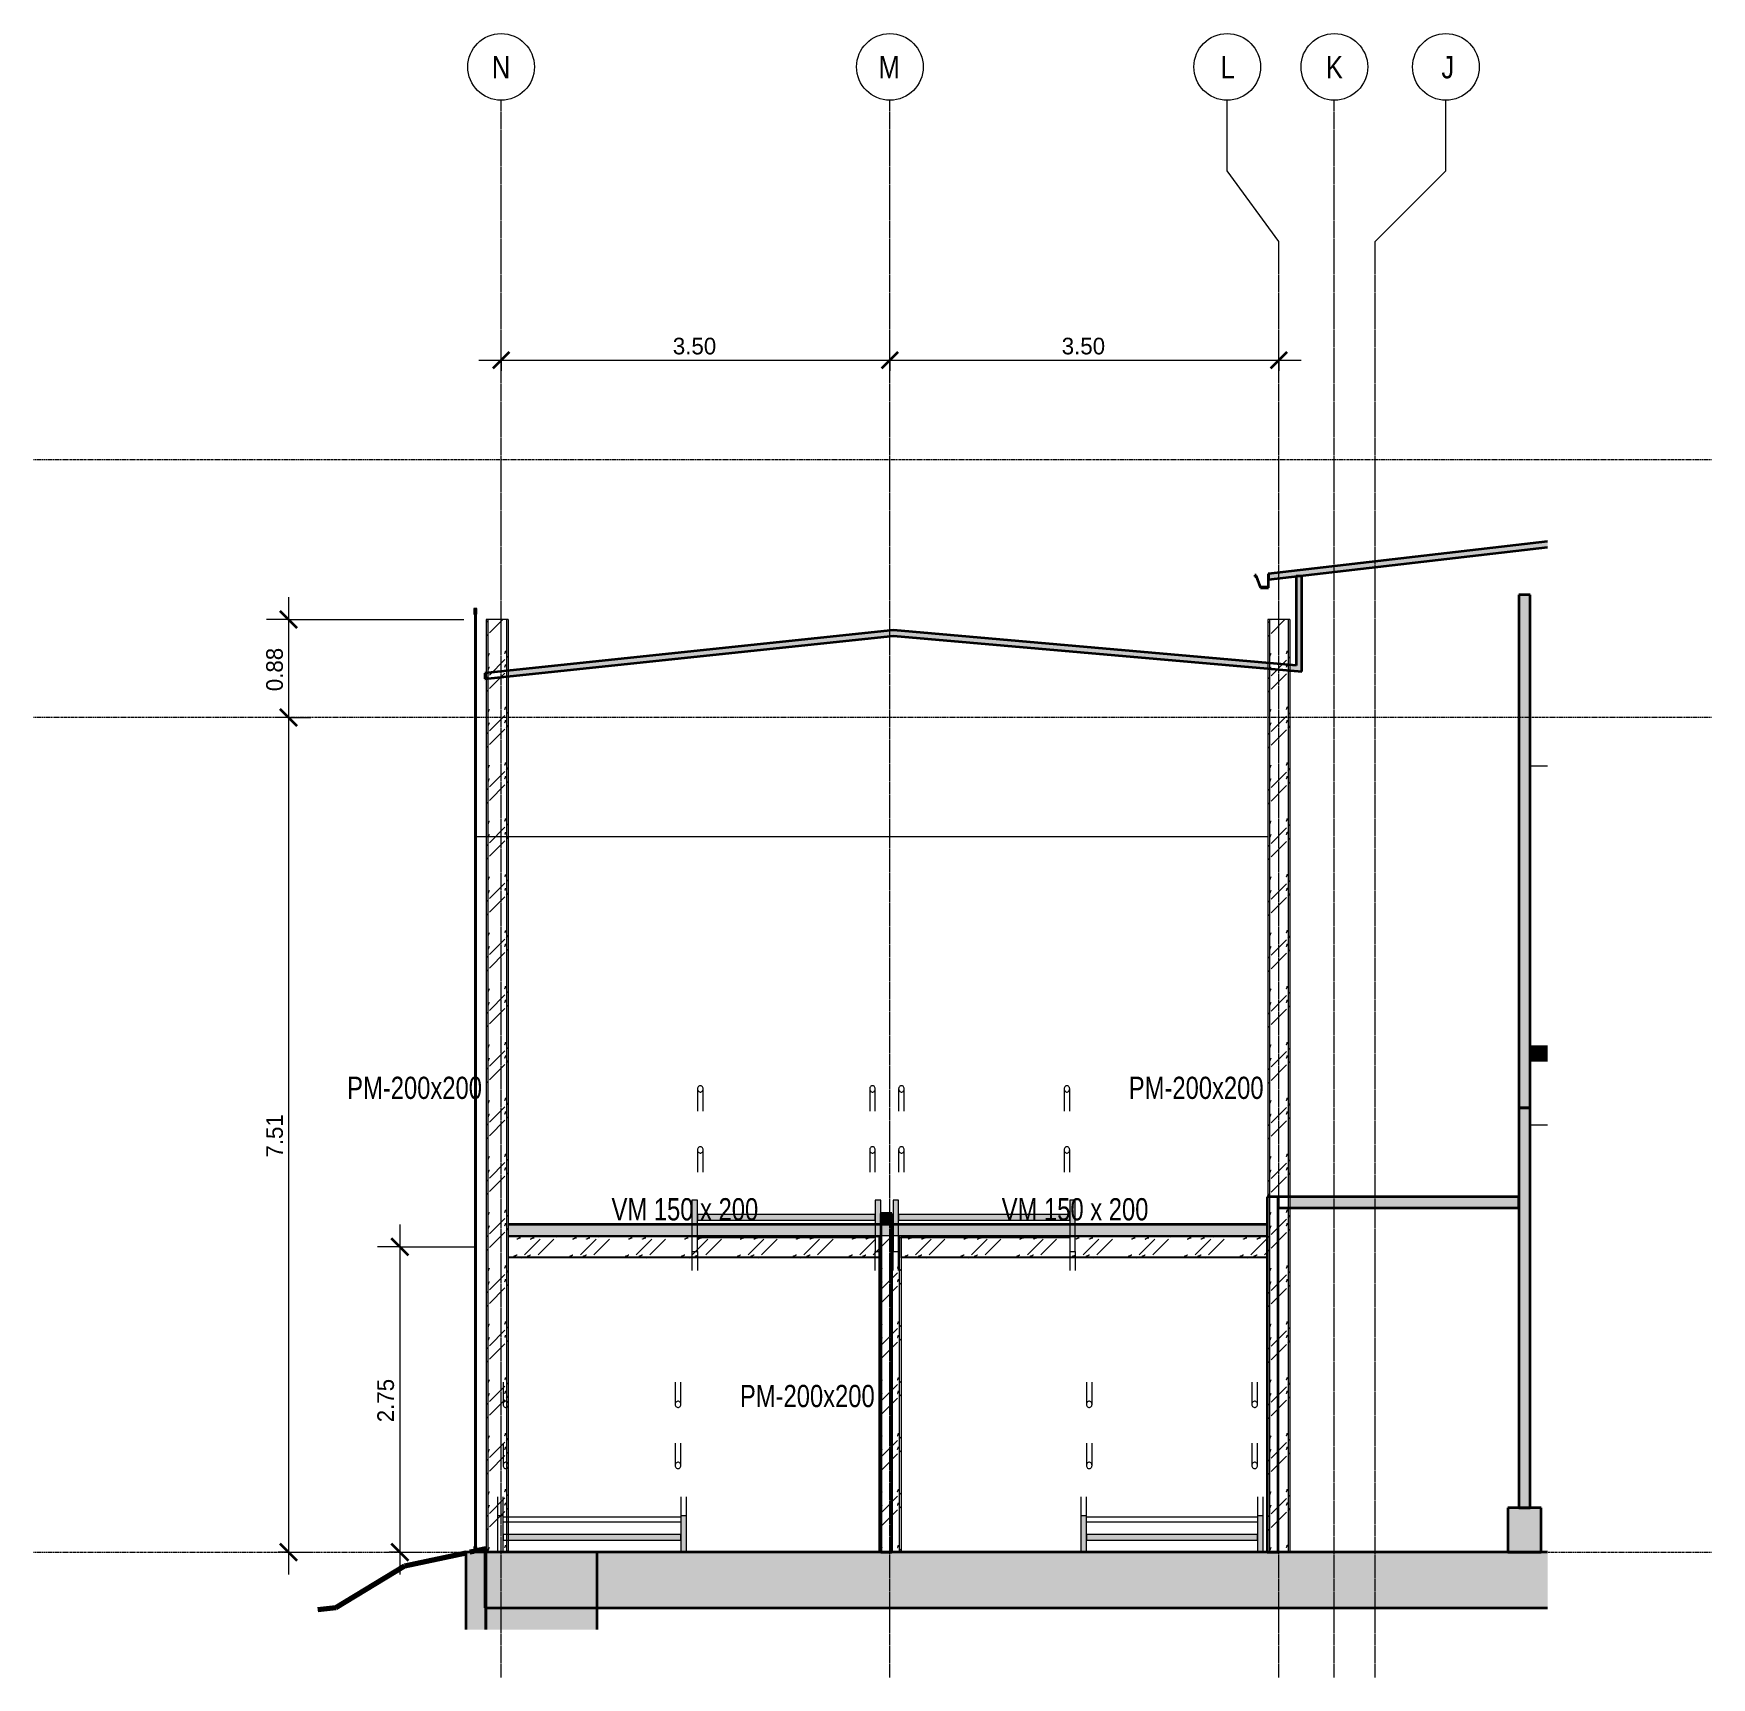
# Model space of a CAD drawing. Header units: centimetres. Extents: x -7221 to 15977, y -285 to 1507.
# Drawn here: x -7221 to -5711, y -19 to 1461 of the extents above; entities that cross this region are included whole.
import ezdxf

# ---------------------------------------------------------------- set-up
doc = ezdxf.new("R2010")
doc.units = ezdxf.units.CM
doc.linetypes.add('Centre', pattern=[3.175, 0.635, -0.475, 1.59, -0.475])
doc.linetypes.add('Grid Line', pattern=[2.2225, 1.27, -0.3175, 0.3175, -0.3175])
for name, color, linetype, lineweight in [('A-ANNO-DIMS', 7, 'Continuous', 9), ('A-ANNO-DIMS-100', 7, 'Continuous', 9), ('A-CLNG', 7, 'Continuous', 9), ('A-FLOR', 7, 'Continuous', 9), ('A-FLOR-HRAL', 7, 'Continuous', 9), ('A-FLOR-LEVL', 7, 'Continuous', 9), ('A-FLOR-PATT', 7, 'Continuous', 35), ('A-ROOF', 7, 'Continuous', 9), ('A-ROOF-MCUT', 7, 'Continuous', 35), ('A-ROOF-PATT', 7, 'Continuous', 35), ('A-WALL', 7, 'Continuous', 9), ('A-WALL-PATT', 7, 'Continuous', 35), ('C-TOPO', 7, 'Continuous', 9), ('C-TOPO-MAJR', 7, 'Continuous', 70), ('I-WALL', 7, 'Continuous', 9), ('S-BEAM', 7, 'Continuous', 9), ('S-BEAM-IDEN', 7, 'Continuous', 18), ('S-COLS', 7, 'Continuous', 9), ('S-COLS-IDEN', 7, 'Continuous', 9), ('S-GRID', 7, 'Continuous', 9), ('S-GRID-IDEN', 7, 'Continuous', 9), ('S-STRS', 7, 'Continuous', 9)]:
    doc.layers.add(name, color=color, linetype=linetype, lineweight=lineweight)
doc.styles.add('Century Gothic', font='GOTHIC.TTF', dxfattribs={"width": 0.8, "height": 20})
doc.styles.add('Century Gothic_1', font='GOTHIC.TTF', dxfattribs={"height": 15})
doc.styles.add('Saira Condensed', font='SairaCondensed-Regular.ttf', dxfattribs={"height": 20})
doc.dimstyles.new('FCA_N_Cotas_E100', dxfattribs={"dimscale": 30.48, "dimtxt": 15.662524, "dimasz": 0.492126, "dimexe": 0.656168, "dimexo": 0.656168, "dimgap": 0.032808, "dimtad": 1, "dimlfac": 0.01, "dimrnd": 0.01, "dimzin": 0, "dimdsep": 46, "dimtxsty": 'Century Gothic_1', "dimblk1": 'OBLIQUE', "dimblk2": 'OBLIQUE', "dimsah": 1, "dimcen": 0.09, "dimdle": 0.656168, "dimadec": 3, "dimazin": 2, "dimtfac": 1, "dimtdec": 4, "dimtix": 1, "dimtmove": 0, "dimatfit": 3, "dimfxl": 1, "dimtvp": 1, "dimtolj": 1, "dimtzin": 0, "dimarcsym": 2})
pattern_1 = [(90, (-5873.574, 0), (-0.34024, 2e-17), [])]
pattern_2 = [(45, (0, 0), (-25.14472, 25.14472), []), (45, (0, 38.1), (-25.14472, 25.14472), [])]

msp = doc.modelspace()

# ---------------------------------------------------------------- texts
at = {"layer": 'S-BEAM-IDEN', "lineweight": 9, "char_height": 20, "width": 173.80585, "attachment_point": 1, "style": 'Century Gothic'}
for insert in [(-6700.965, 412.685), (-6349.781, 412.685)]:
    msp.add_mtext('VM 150 x 200', dxfattribs=dict(at, insert=insert))
at = {"layer": 'S-COLS-IDEN', "char_height": 20, "width": 157.13075, "attachment_point": 1, "style": 'Century Gothic'}
for insert in [(-6938.911, 521.971), (-6235.42, 521.971), (-6585.42, 244.635)]:
    msp.add_mtext('PM-200x200', dxfattribs=dict(at, insert=insert))
at = {"layer": 'S-GRID-IDEN', "color": 253, "true_color": 0xaaaaaa, "char_height": 20, "attachment_point": 1, "style": 'Saira Condensed'}
for s, insert, width in [('N', (-6808.668, 1440.401), 19.2405), ('M', (-6460.668, 1440.401), 24.05062), ('L', (-6152.795, 1440.401), 13.62869), ('K', (-6058.018, 1440.401), 17.63712), ('J', (-5954.013, 1440.401), 8.81856)]:
    msp.add_mtext(s, dxfattribs=dict(at, insert=insert, width=width))

# ---------------------------------------------------------------- blocks, each defined once
blk = doc.blocks.new('Railing - Railing-1765349-Elevación Eje 10')
at = {"layer": 'A-FLOR-HRAL', "color": 254, "true_color": 0xcccccc}
for p, q in [((-6623.5, 511.1), (-6623.5, 491)), ((-6618.5, 491), (-6618.5, 511.1)), ((-6623.5, 456.1), (-6623.5, 436)), ((-6618.5, 436), (-6618.5, 456.1)), ((-6643.6, 247.2), (-6643.6, 227.2)), ((-6638.6, 227.2), (-6638.6, 247.2)), ((-6643.6, 192.2), (-6643.6, 172.2)), ((-6638.6, 172.2), (-6638.6, 192.2))]:
    blk.add_line(p, q, dxfattribs=at)
at = {"layer": 'A-FLOR-HRAL', "color": 254, "true_color": 0xcccccc, "flags": 128}
for points in [[(-6618.5, 511.1), (-6618.6, 511.8), (-6618.8, 512.4), (-6619.2, 513), (-6619.6, 513.5), (-6620.2, 513.8), (-6620.7, 513.9), (-6621.3, 513.9), (-6621.9, 513.8), (-6622.5, 513.5), (-6622.9, 513), (-6623.3, 512.4), (-6623.5, 511.8), (-6623.5, 511.1)], [(-6623.5, 511.1), (-6623.5, 510.4), (-6623.3, 509.7), (-6622.9, 509.2), (-6622.5, 508.7), (-6621.9, 508.4), (-6621.3, 508.2), (-6620.7, 508.2), (-6620.2, 508.4), (-6619.6, 508.7), (-6619.2, 509.2), (-6618.8, 509.7), (-6618.6, 510.4), (-6618.5, 511.1)], [(-6618.5, 456.1), (-6618.6, 456.8), (-6618.8, 457.4), (-6619.2, 458), (-6619.6, 458.5), (-6620.2, 458.8), (-6620.7, 458.9), (-6621.3, 458.9), (-6621.9, 458.8), (-6622.5, 458.5), (-6622.9, 458), (-6623.3, 457.4), (-6623.5, 456.8), (-6623.5, 456.1)], [(-6623.5, 456.1), (-6623.5, 455.4), (-6623.3, 454.7), (-6622.9, 454.2), (-6622.5, 453.7), (-6621.9, 453.4), (-6621.3, 453.2), (-6620.7, 453.2), (-6620.2, 453.4), (-6619.6, 453.7), (-6619.2, 454.2), (-6618.8, 454.7), (-6618.6, 455.4), (-6618.5, 456.1)], [(-6638.6, 227.2), (-6638.7, 227.8), (-6638.9, 228.5), (-6639.3, 229.1), (-6639.7, 229.5), (-6640.2, 229.8), (-6640.8, 230), (-6641.4, 230), (-6642, 229.8), (-6642.5, 229.5), (-6643, 229.1), (-6643.3, 228.5), (-6643.6, 227.8), (-6643.6, 227.2)], [(-6643.6, 227.2), (-6643.6, 226.5), (-6643.3, 225.8), (-6643, 225.2), (-6642.5, 224.8), (-6642, 224.5), (-6641.4, 224.3), (-6640.8, 224.3), (-6640.2, 224.5), (-6639.7, 224.8), (-6639.3, 225.2), (-6638.9, 225.8), (-6638.7, 226.5), (-6638.6, 227.2)], [(-6638.6, 172.2), (-6638.7, 172.8), (-6638.9, 173.5), (-6639.3, 174.1), (-6639.7, 174.5), (-6640.2, 174.8), (-6640.8, 175), (-6641.4, 175), (-6642, 174.8), (-6642.5, 174.5), (-6643, 174.1), (-6643.3, 173.5), (-6643.6, 172.8), (-6643.6, 172.2)], [(-6643.6, 172.2), (-6643.6, 171.5), (-6643.3, 170.8), (-6643, 170.2), (-6642.5, 169.8), (-6642, 169.5), (-6641.4, 169.3), (-6640.8, 169.3), (-6640.2, 169.5), (-6639.7, 169.8), (-6639.3, 170.2), (-6638.9, 170.8), (-6638.7, 171.5), (-6638.6, 172.2)]]:
    blk.add_lwpolyline(points, dxfattribs=at)
blk = doc.blocks.new('Railing - Railing-1765353-Elevación Eje 10')
at = {"layer": 'A-FLOR-HRAL', "color": 254, "true_color": 0xcccccc}
for p, q in [((-6468.6, 511.1), (-6468.6, 491)), ((-6463.6, 491), (-6463.6, 511.1)), ((-6468.6, 456.1), (-6468.6, 436)), ((-6463.6, 436), (-6463.6, 456.1)), ((-6798.6, 247.2), (-6798.6, 227.2)), ((-6793.6, 227.2), (-6793.6, 247.2)), ((-6798.6, 192.2), (-6798.6, 172.2)), ((-6793.6, 172.2), (-6793.6, 192.2))]:
    blk.add_line(p, q, dxfattribs=at)
at = {"layer": 'A-FLOR-HRAL', "color": 254, "true_color": 0xcccccc, "flags": 128}
for points in [[(-6463.6, 511.1), (-6463.7, 511.8), (-6463.9, 512.4), (-6464.3, 513), (-6464.7, 513.5), (-6465.3, 513.8), (-6465.8, 513.9), (-6466.4, 513.9), (-6467, 513.8), (-6467.6, 513.5), (-6468, 513), (-6468.4, 512.4), (-6468.6, 511.8), (-6468.6, 511.1)], [(-6468.6, 511.1), (-6468.6, 510.4), (-6468.4, 509.7), (-6468, 509.2), (-6467.6, 508.7), (-6467, 508.4), (-6466.4, 508.2), (-6465.8, 508.2), (-6465.3, 508.4), (-6464.7, 508.7), (-6464.3, 509.2), (-6463.9, 509.7), (-6463.7, 510.4), (-6463.6, 511.1)], [(-6463.6, 456.1), (-6463.7, 456.8), (-6463.9, 457.4), (-6464.3, 458), (-6464.7, 458.5), (-6465.3, 458.8), (-6465.8, 458.9), (-6466.4, 458.9), (-6467, 458.8), (-6467.6, 458.5), (-6468, 458), (-6468.4, 457.4), (-6468.6, 456.8), (-6468.6, 456.1)], [(-6468.6, 456.1), (-6468.6, 455.4), (-6468.4, 454.7), (-6468, 454.2), (-6467.6, 453.7), (-6467, 453.4), (-6466.4, 453.2), (-6465.8, 453.2), (-6465.3, 453.4), (-6464.7, 453.7), (-6464.3, 454.2), (-6463.9, 454.7), (-6463.7, 455.4), (-6463.6, 456.1)], [(-6793.6, 227.2), (-6793.6, 227.8), (-6793.9, 228.5), (-6794.2, 229.1), (-6794.7, 229.5), (-6795.2, 229.8), (-6795.8, 230), (-6796.4, 230), (-6797, 229.8), (-6797.5, 229.5), (-6797.9, 229.1), (-6798.3, 228.5), (-6798.5, 227.8), (-6798.6, 227.2)], [(-6798.6, 227.2), (-6798.5, 226.5), (-6798.3, 225.8), (-6797.9, 225.2), (-6797.5, 224.8), (-6797, 224.5), (-6796.4, 224.3), (-6795.8, 224.3), (-6795.2, 224.5), (-6794.7, 224.8), (-6794.2, 225.2), (-6793.9, 225.8), (-6793.6, 226.5), (-6793.6, 227.2)], [(-6793.6, 172.2), (-6793.6, 172.8), (-6793.9, 173.5), (-6794.2, 174.1), (-6794.7, 174.5), (-6795.2, 174.8), (-6795.8, 175), (-6796.4, 175), (-6797, 174.8), (-6797.5, 174.5), (-6797.9, 174.1), (-6798.3, 173.5), (-6798.5, 172.8), (-6798.6, 172.2)], [(-6798.6, 172.2), (-6798.5, 171.5), (-6798.3, 170.8), (-6797.9, 170.2), (-6797.5, 169.8), (-6797, 169.5), (-6796.4, 169.3), (-6795.8, 169.3), (-6795.2, 169.5), (-6794.7, 169.8), (-6794.2, 170.2), (-6793.9, 170.8), (-6793.6, 171.5), (-6793.6, 172.2)]]:
    blk.add_lwpolyline(points, dxfattribs=at)
blk = doc.blocks.new('Railing - Railing-1767944-Elevación Eje 10')
at = {"layer": 'A-FLOR-HRAL', "color": 254, "true_color": 0xcccccc}
for p, q in [((-6442.6, 511.1), (-6442.6, 491)), ((-6437.6, 491), (-6437.6, 511.1)), ((-6442.6, 456.1), (-6442.6, 436)), ((-6437.6, 436), (-6437.6, 456.1)), ((-6124.6, 247.2), (-6124.6, 227.2)), ((-6119.6, 227.2), (-6119.6, 247.2)), ((-6124.6, 192.2), (-6124.6, 172.2)), ((-6119.6, 172.2), (-6119.6, 192.2))]:
    blk.add_line(p, q, dxfattribs=at)
at = {"layer": 'A-FLOR-HRAL', "color": 254, "true_color": 0xcccccc, "flags": 128}
for points in [[(-6437.6, 511.1), (-6437.6, 511.8), (-6437.8, 512.4), (-6438.2, 513), (-6438.6, 513.5), (-6439.2, 513.8), (-6439.8, 513.9), (-6440.4, 513.9), (-6440.9, 513.8), (-6441.5, 513.5), (-6441.9, 513), (-6442.3, 512.4), (-6442.5, 511.8), (-6442.6, 511.1)], [(-6442.6, 511.1), (-6442.5, 510.4), (-6442.3, 509.7), (-6441.9, 509.2), (-6441.5, 508.7), (-6440.9, 508.4), (-6440.4, 508.2), (-6439.8, 508.2), (-6439.2, 508.4), (-6438.6, 508.7), (-6438.2, 509.2), (-6437.8, 509.7), (-6437.6, 510.4), (-6437.6, 511.1)], [(-6437.6, 456.1), (-6437.6, 456.8), (-6437.8, 457.4), (-6438.2, 458), (-6438.6, 458.5), (-6439.2, 458.8), (-6439.8, 458.9), (-6440.4, 458.9), (-6440.9, 458.8), (-6441.5, 458.5), (-6441.9, 458), (-6442.3, 457.4), (-6442.5, 456.8), (-6442.6, 456.1)], [(-6442.6, 456.1), (-6442.5, 455.4), (-6442.3, 454.7), (-6441.9, 454.2), (-6441.5, 453.7), (-6440.9, 453.4), (-6440.4, 453.2), (-6439.8, 453.2), (-6439.2, 453.4), (-6438.6, 453.7), (-6438.2, 454.2), (-6437.8, 454.7), (-6437.6, 455.4), (-6437.6, 456.1)], [(-6119.6, 227.2), (-6119.7, 227.8), (-6119.9, 228.5), (-6120.3, 229.1), (-6120.7, 229.5), (-6121.2, 229.8), (-6121.8, 230), (-6122.4, 230), (-6123, 229.8), (-6123.5, 229.5), (-6124, 229.1), (-6124.3, 228.5), (-6124.6, 227.8), (-6124.6, 227.2)], [(-6124.6, 227.2), (-6124.6, 226.5), (-6124.3, 225.8), (-6124, 225.2), (-6123.5, 224.8), (-6123, 224.5), (-6122.4, 224.3), (-6121.8, 224.3), (-6121.2, 224.5), (-6120.7, 224.8), (-6120.3, 225.2), (-6119.9, 225.8), (-6119.7, 226.5), (-6119.6, 227.2)], [(-6119.6, 172.2), (-6119.7, 172.8), (-6119.9, 173.5), (-6120.3, 174.1), (-6120.7, 174.5), (-6121.2, 174.8), (-6121.8, 175), (-6122.4, 175), (-6123, 174.8), (-6123.5, 174.5), (-6124, 174.1), (-6124.3, 173.5), (-6124.6, 172.8), (-6124.6, 172.2)], [(-6124.6, 172.2), (-6124.6, 171.5), (-6124.3, 170.8), (-6124, 170.2), (-6123.5, 169.8), (-6123, 169.5), (-6122.4, 169.3), (-6121.8, 169.3), (-6121.2, 169.5), (-6120.7, 169.8), (-6120.3, 170.2), (-6119.9, 170.8), (-6119.7, 171.5), (-6119.6, 172.2)]]:
    blk.add_lwpolyline(points, dxfattribs=at)
blk = doc.blocks.new('Railing - Railing-1767948-Elevación Eje 10')
at = {"layer": 'A-FLOR-HRAL', "color": 254, "true_color": 0xcccccc}
for p, q in [((-6293.6, 511.1), (-6293.6, 491)), ((-6288.6, 491), (-6288.6, 511.1)), ((-6293.6, 456.1), (-6293.6, 436)), ((-6288.6, 436), (-6288.6, 456.1)), ((-6273.5, 247.2), (-6273.5, 227.2)), ((-6268.5, 227.2), (-6268.5, 247.2)), ((-6273.5, 192.2), (-6273.5, 172.2)), ((-6268.5, 172.2), (-6268.5, 192.2))]:
    blk.add_line(p, q, dxfattribs=at)
at = {"layer": 'A-FLOR-HRAL', "color": 254, "true_color": 0xcccccc, "flags": 128}
for points in [[(-6288.6, 511.1), (-6288.7, 511.8), (-6288.9, 512.4), (-6289.3, 513), (-6289.7, 513.5), (-6290.2, 513.8), (-6290.8, 513.9), (-6291.4, 513.9), (-6292, 513.8), (-6292.5, 513.5), (-6293, 513), (-6293.3, 512.4), (-6293.6, 511.8), (-6293.6, 511.1)], [(-6293.6, 511.1), (-6293.6, 510.4), (-6293.3, 509.7), (-6293, 509.2), (-6292.5, 508.7), (-6292, 508.4), (-6291.4, 508.2), (-6290.8, 508.2), (-6290.2, 508.4), (-6289.7, 508.7), (-6289.3, 509.2), (-6288.9, 509.7), (-6288.7, 510.4), (-6288.6, 511.1)], [(-6288.6, 456.1), (-6288.7, 456.8), (-6288.9, 457.4), (-6289.3, 458), (-6289.7, 458.5), (-6290.2, 458.8), (-6290.8, 458.9), (-6291.4, 458.9), (-6292, 458.8), (-6292.5, 458.5), (-6293, 458), (-6293.3, 457.4), (-6293.6, 456.8), (-6293.6, 456.1)], [(-6293.6, 456.1), (-6293.6, 455.4), (-6293.3, 454.7), (-6293, 454.2), (-6292.5, 453.7), (-6292, 453.4), (-6291.4, 453.2), (-6290.8, 453.2), (-6290.2, 453.4), (-6289.7, 453.7), (-6289.3, 454.2), (-6288.9, 454.7), (-6288.7, 455.4), (-6288.6, 456.1)], [(-6268.5, 227.2), (-6268.6, 227.8), (-6268.8, 228.5), (-6269.2, 229.1), (-6269.6, 229.5), (-6270.2, 229.8), (-6270.7, 230), (-6271.3, 230), (-6271.9, 229.8), (-6272.5, 229.5), (-6272.9, 229.1), (-6273.3, 228.5), (-6273.5, 227.8), (-6273.5, 227.2)], [(-6273.5, 227.2), (-6273.5, 226.5), (-6273.3, 225.8), (-6272.9, 225.2), (-6272.5, 224.8), (-6271.9, 224.5), (-6271.3, 224.3), (-6270.7, 224.3), (-6270.2, 224.5), (-6269.6, 224.8), (-6269.2, 225.2), (-6268.8, 225.8), (-6268.6, 226.5), (-6268.5, 227.2)], [(-6268.5, 172.2), (-6268.6, 172.8), (-6268.8, 173.5), (-6269.2, 174.1), (-6269.6, 174.5), (-6270.2, 174.8), (-6270.7, 175), (-6271.3, 175), (-6271.9, 174.8), (-6272.5, 174.5), (-6272.9, 174.1), (-6273.3, 173.5), (-6273.5, 172.8), (-6273.5, 172.2)], [(-6273.5, 172.2), (-6273.5, 171.5), (-6273.3, 170.8), (-6272.9, 170.2), (-6272.5, 169.8), (-6271.9, 169.5), (-6271.3, 169.3), (-6270.7, 169.3), (-6270.2, 169.5), (-6269.6, 169.8), (-6269.2, 170.2), (-6268.8, 170.8), (-6268.6, 171.5), (-6268.5, 172.2)]]:
    blk.add_lwpolyline(points, dxfattribs=at)
blk = doc.blocks.new('PQ_RVR_ARQ-01_ZZ_ZZ_MO_T_A_rvt-1-Elevación Eje 10')
at = {"layer": 'A-FLOR', "true_color": 0xeaeaea}
blk.add_hatch(color=254, dxfattribs=at).paths.add_polyline_path([(-5874.3, 547), (-5858.5, 547), (-5858.5, 549), (-5874.3, 549)])
at = {"layer": 'A-FLOR-PATT', "lineweight": 9, "true_color": 0xeaeaea}
for points in [[(-5858.5, 537), (-5858.5, 547), (-5874.3, 547), (-5874.3, 537)], [(-5884.3, 404), (-5884.3, 414), (-6090.4, 414), (-6090.4, 404), (-5996.8, 404)]]:
    blk.add_hatch(color=254, dxfattribs=at).paths.add_polyline_path(points)
at = {"layer": 'A-ROOF-PATT', "lineweight": 9, "true_color": 0xeaeaea}
blk.add_hatch(color=254, dxfattribs=at).paths.add_polyline_path([(-6109.6, 969.5), (-5858.5, 998.6), (-5858.5, 1003.6), (-6109.6, 974.5)])
h = blk.add_hatch(color=254, dxfattribs=at)
h.paths.add_polyline_path([(-6815.1, 880.1), (-6813.9, 880.2), (-6813.9, 885.2), (-6815.1, 885.1)])
h.paths.add_polyline_path([(-6793.9, 882.3), (-6447.1, 918.8), (-6110.4, 889.3), (-6110.4, 894.3), (-6447.1, 923.8), (-6793.9, 887.3), (-6793.9, 887)])
h.paths.add_polyline_path([(-6079.7, 886.6), (-6079.7, 972.4), (-6084.7, 972.4), (-6084.7, 892.1), (-6090.4, 892.5), (-6090.4, 887.6)])
at = {"layer": 'A-WALL-PATT', "lineweight": 9, "true_color": 0xeaeaea}
for points in [[(-5874.3, 494), (-5874.3, 955.5), (-5884.3, 955.5), (-5884.3, 494)], [(-6824.8, 938.3), (-6822.3, 938.3), (-6822.3, 943.3), (-6824.8, 943.3)], [(-6823.1, 99), (-6823.1, 938.3), (-6823.6, 938.3), (-6823.6, 99)], [(-5874.3, 134), (-5874.3, 494), (-5884.3, 494), (-5884.3, 134)], [(-6448.6, 388.9), (-6448.6, 399), (-6458.6, 399), (-6458.6, 388.9)], [(-5864.3, 94), (-5864.3, 134), (-5894.3, 134), (-5894.3, 94)], [(-6824.8, 94), (-6822.3, 94), (-6822.3, 99), (-6824.8, 99), (-6824.8, 94.4)]]:
    blk.add_hatch(color=254, dxfattribs=at).paths.add_polyline_path(points)
at = {"layer": 'A-WALL-PATT', "lineweight": 9, "true_color": 0xe5e5e5}
h = blk.add_hatch(dxfattribs=at)
h.set_pattern_fill('FP_1', color=254, style=0, pattern_type=2)
h.set_pattern_definition(pattern_1)
edge = h.paths.add_edge_path()
edge.add_line((-5874, 494), (-5874, 537))
edge.add_line((-5874, 537), (-5874.3, 537))
edge.add_line((-5874.3, 537), (-5874.3, 494))
edge.add_line((-5874.3, 494), (-5874, 494))
h.paths.add_polyline_path([(-5874, 549), (-5874, 549), (-5874, 955.5), (-5874.3, 955.5), (-5874.3, 549)])
h = blk.add_hatch(dxfattribs=at)
h.set_pattern_fill('FP_1', color=254, style=0, pattern_type=2)
h.set_pattern_definition(pattern_1)
edge = h.paths.add_edge_path()
edge.add_line((-5874, 494), (-5874.3, 494))
edge.add_line((-5874.3, 494), (-5874.3, 134))
edge.add_line((-5874.3, 134), (-5874, 134))
at = {"layer": 'A-WALL-PATT', "lineweight": 9, "true_color": 0xeaeaea}
h = blk.add_hatch(color=254, dxfattribs=at)
h.paths.add_polyline_path([(-6110.4, 94), (-6110.4, 358.9), (-6110.9, 358.9), (-6110.9, 94)])
h.paths.add_polyline_path([(-6110.4, 388.9), (-6110.4, 414), (-6110.9, 414), (-6110.9, 388.9)])
at = {"layer": 'S-STRS', "true_color": 0xeaeaea}
for points in [[(-6623.6, 388.9), (-6623.6, 410.8), (-6628.6, 410.8), (-6628.6, 388.9)], [(-6447.6, 388.9), (-6442.6, 388.9), (-6442.6, 410.8), (-6447.6, 410.8), (-6447.6, 409.5)]]:
    blk.add_hatch(color=254, dxfattribs=at).paths.add_polyline_path(points)
at = {"layer": 'S-STRS', "lineweight": 5, "true_color": 0xeaeaea}
for points in [[(-6458.6, 388.9), (-6458.6, 410.8), (-6463.6, 410.8), (-6463.6, 388.9)], [(-6283.6, 388.9), (-6283.6, 410.8), (-6288.6, 410.8), (-6288.6, 388.9)], [(-6481.1, 393), (-6463.6, 393), (-6463.6, 398), (-6623.6, 398), (-6623.6, 393), (-6550.3, 393)], [(-6442.6, 393), (-6288.6, 393), (-6288.6, 398), (-6442.6, 398)], [(-6633.6, 94), (-6633.6, 126.9), (-6638.6, 126.9), (-6638.6, 94)], [(-6278.6, 94), (-6273.6, 94), (-6273.6, 126.9), (-6278.6, 126.9)], [(-6119.6, 94), (-6114.6, 94), (-6114.6, 126.9), (-6119.6, 126.9), (-6119.6, 94.4)], [(-6688.7, 105), (-6638.6, 105), (-6638.6, 110), (-6793.9, 110), (-6793.9, 105), (-6757.9, 105)], [(-6273.6, 105), (-6119.6, 105), (-6119.6, 110), (-6273.6, 110)]]:
    blk.add_hatch(color=254, dxfattribs=at).paths.add_polyline_path(points)
at = {"layer": 'A-CLNG', "color": 254, "lineweight": 18, "true_color": 0xe5e5e5}
for p, q in [((-5858.5, 801.5), (-5874.3, 801.5)), ((-6110.9, 737.8), (-6823.1, 737.8)), ((-5858.5, 478.5), (-5874.3, 478.5))]:
    blk.add_line(p, q, dxfattribs=at)
at = {"layer": 'A-FLOR', "color": 254, "lineweight": 35, "true_color": 0xcccccc}
for p, q in [((-5858.5, 549), (-5874.3, 549)), ((-5874.3, 549), (-5874.3, 547)), ((-5858.5, 547), (-5874.3, 547)), ((-5874.3, 547), (-5874.3, 537)), ((-5874.3, 547), (-5858.5, 547)), ((-5874.3, 537), (-5858.5, 537)), ((-5884.3, 414), (-6100.9, 414)), ((-6100.9, 414), (-6100.9, 404)), ((-5884.3, 404), (-5884.3, 414)), ((-6100.9, 404), (-5884.3, 404)), ((-5858.5, 94), (-6814, 94)), ((-6814, 94), (-6814, 44)), ((-6814, 44), (-5858.5, 44))]:
    blk.add_line(p, q, dxfattribs=at)
at = {"layer": 'A-ROOF', "color": 254, "lineweight": 35, "true_color": 0xcccccc}
for p, q in [((-5858.5, 1003.6), (-6109.6, 974.5)), ((-6109.6, 969.5), (-5858.5, 998.6)), ((-6109.6, 974.5), (-6109.6, 969.5)), ((-6079.7, 972.4), (-6084.7, 972.4)), ((-6084.7, 972.4), (-6084.7, 892.1)), ((-6079.7, 886.6), (-6079.7, 972.4)), ((-6447.1, 923.8), (-6815.1, 885.1)), ((-6084.7, 892.1), (-6447.1, 923.8)), ((-6815.1, 880.1), (-6447.1, 918.8)), ((-6447.1, 918.8), (-6079.7, 886.6)), ((-6815.1, 885.1), (-6815.1, 880.1))]:
    blk.add_line(p, q, dxfattribs=at)
at = {"layer": 'A-ROOF-MCUT', "color": 254, "true_color": 0xcccccc}
for p, q in [((-6120.9, 973.3), (-6122.1, 973.3)), ((-6122.1, 973.3), (-6122.1, 972)), ((-6122.1, 972), (-6120.9, 972)), ((-6121.8, 972.3), (-6121.8, 972.9)), ((-6121.8, 972.9), (-6120.9, 972.9)), ((-6120.6, 972.3), (-6121.8, 972.3)), ((-6120.9, 972.9), (-6120.9, 973.3)), ((-6120.9, 972), (-6117, 962)), ((-6116.8, 962.4), (-6120.6, 972.3)), ((-6109.6, 974.5), (-6109.9, 974.5)), ((-6109.9, 974.5), (-6109.9, 962.4)), ((-6109.6, 962), (-6109.6, 974.5)), ((-6117, 962), (-6109.6, 962)), ((-6109.9, 962.4), (-6116.8, 962.4))]:
    blk.add_line(p, q, dxfattribs=at)
at = {"layer": 'A-WALL', "color": 254, "true_color": 0xcccccc}
for p, q in [((-6824.8, 943.3), (-6824.8, 938.3)), ((-6822.3, 943.3), (-6824.8, 943.3)), ((-6824.8, 938.3), (-6822.3, 938.3)), ((-6822.3, 938.3), (-6822.3, 943.3)), ((-6824.8, 99), (-6824.8, 94)), ((-6822.3, 99), (-6824.8, 99)), ((-6824.8, 94), (-6822.3, 94)), ((-6822.3, 94), (-6822.3, 99))]:
    blk.add_line(p, q, dxfattribs=at)
at = {"layer": 'A-WALL', "color": 254, "lineweight": 35, "true_color": 0xcccccc}
for p, q in [((-6823.1, 938.3), (-6823.6, 938.3)), ((-6823.6, 938.3), (-6823.6, 99)), ((-6823.1, 99), (-6823.1, 938.3)), ((-5864.3, 134), (-5894.3, 134)), ((-5894.3, 134), (-5894.3, 94)), ((-5864.3, 94), (-5864.3, 134)), ((-6814, 94), (-6832, 94)), ((-6832, 94), (-6832, 24.4)), ((-6823.6, 99), (-6823.1, 99)), ((-6814, 94), (-6814, 24.4)), ((-6714, 94), (-6814, 94)), ((-6814, 24.4), (-6814, 94)), ((-6714, 24.4), (-6714, 94)), ((-5894.3, 94), (-5864.3, 94))]:
    blk.add_line(p, q, dxfattribs=at)
at = {"layer": 'C-TOPO', "color": 254, "lineweight": 70, "true_color": 0xdadada}
for p, q in [((-6832, 93.3), (-6887.2, 81.4)), ((-6824.8, 94.8), (-6828.6, 94)), ((-6814, 97.1), (-6822.3, 95.3)), ((-6814, 94), (-6814, 97.1)), ((-6887.2, 81.4), (-6949, 44.1)), ((-6949, 44.1), (-6965.4, 42.2))]:
    blk.add_line(p, q, dxfattribs=at)
at = {"layer": 'C-TOPO', "color": 254, "true_color": 0xdadada}
for p, q in [((-6887.2, 81.4), (-6832, 93.3)), ((-6828.6, 94), (-6824.8, 94.8)), ((-6822.3, 95.3), (-6814, 97.1)), ((-6814, 97.1), (-6814, 94)), ((-6949, 44.1), (-6887.2, 81.4)), ((-6908.6, 69.1), (-6887.2, 81.4)), ((-6965.4, 42.2), (-6949, 44.1))]:
    blk.add_line(p, q, dxfattribs=at)
at = {"layer": 'C-TOPO-MAJR', "color": 254, "true_color": 0xdadada}
blk.add_line((-6939.3, 50), (-6940, 50), dxfattribs=at)
at = {"layer": 'I-WALL', "color": 254, "lineweight": 35, "true_color": 0xcccccc}
for p, q in [((-5874.3, 955.5), (-5884.3, 955.5)), ((-5884.3, 955.5), (-5884.3, 494)), ((-5874.3, 494), (-5874.3, 955.5)), ((-5874.3, 494), (-5884.3, 494)), ((-5884.3, 494), (-5884.3, 134)), ((-5884.3, 494), (-5874.3, 494)), ((-5874.3, 134), (-5874.3, 494)), ((-6100.9, 414), (-6110.9, 414)), ((-6110.9, 414), (-6110.9, 94)), ((-6100.9, 94), (-6100.9, 414)), ((-6448.6, 399), (-6458.6, 399)), ((-6458.6, 399), (-6458.6, 94)), ((-6448.6, 94), (-6448.6, 399)), ((-5884.3, 134), (-5874.3, 134)), ((-6458.6, 94), (-6448.6, 94)), ((-6110.9, 94), (-6100.9, 94))]:
    blk.add_line(p, q, dxfattribs=at)
at = {"layer": 'S-STRS', "color": 254, "true_color": 0xcccccc}
for p, q in [((-6623.6, 410.8), (-6628.6, 410.8)), ((-6628.6, 410.8), (-6628.6, 364.7)), ((-6623.6, 364.7), (-6623.6, 410.8)), ((-6463.6, 410.8), (-6463.6, 364.7)), ((-6458.6, 410.8), (-6463.6, 410.8)), ((-6458.6, 364.7), (-6458.6, 410.8)), ((-6447.6, 410.8), (-6447.6, 364.7)), ((-6442.6, 410.8), (-6447.6, 410.8)), ((-6442.6, 364.7), (-6442.6, 410.8)), ((-6283.6, 410.8), (-6288.6, 410.8)), ((-6288.6, 410.8), (-6288.6, 364.7)), ((-6283.6, 364.7), (-6283.6, 410.8)), ((-6463.6, 398), (-6623.6, 398)), ((-6623.6, 398), (-6623.6, 393)), ((-6623.6, 393), (-6463.6, 393)), ((-6463.6, 393), (-6463.6, 398)), ((-6288.6, 398), (-6442.6, 398)), ((-6442.6, 398), (-6442.6, 393)), ((-6442.6, 393), (-6288.6, 393)), ((-6288.6, 393), (-6288.6, 398)), ((-6628.6, 364.7), (-6623.6, 364.7)), ((-6628.6, 364.7), (-6628.6, 347.6)), ((-6463.6, 377), (-6623.6, 377)), ((-6623.6, 364.7), (-6623.6, 347.6)), ((-6463.6, 364.7), (-6458.6, 364.7)), ((-6463.6, 347.6), (-6463.6, 364.7)), ((-6447.6, 364.7), (-6442.6, 364.7)), ((-6447.6, 347.6), (-6447.6, 364.7)), ((-6288.6, 377), (-6442.6, 377)), ((-6442.6, 347.6), (-6442.6, 364.7)), ((-6288.6, 364.7), (-6283.6, 364.7)), ((-6288.6, 364.7), (-6288.6, 347.6)), ((-6283.6, 364.7), (-6283.6, 347.6)), ((-6803.6, 144), (-6803.6, 126.9)), ((-6798.6, 126.9), (-6798.6, 144)), ((-6638.6, 144), (-6638.6, 126.9)), ((-6633.6, 126.9), (-6633.6, 144)), ((-6278.6, 144), (-6278.6, 126.9)), ((-6273.6, 126.9), (-6273.6, 144)), ((-6119.6, 144), (-6119.6, 126.9)), ((-6114.6, 126.9), (-6114.6, 144)), ((-6798.6, 126.9), (-6803.6, 126.9)), ((-6803.6, 126.9), (-6803.6, 94)), ((-6798.6, 94), (-6798.6, 126.9)), ((-6798.6, 126), (-6638.6, 126)), ((-6638.6, 121), (-6798.6, 121)), ((-6638.6, 121), (-6798.6, 121)), ((-6633.6, 126.9), (-6638.6, 126.9)), ((-6638.6, 126.9), (-6638.6, 94)), ((-6633.6, 94), (-6633.6, 126.9)), ((-6273.6, 126.9), (-6278.6, 126.9)), ((-6278.6, 126.9), (-6278.6, 94)), ((-6273.6, 94), (-6273.6, 126.9)), ((-6273.6, 126), (-6119.6, 126)), ((-6119.6, 121), (-6273.6, 121)), ((-6119.6, 121), (-6273.6, 121)), ((-6114.6, 126.9), (-6119.6, 126.9)), ((-6119.6, 126.9), (-6119.6, 94)), ((-6114.6, 94), (-6114.6, 126.9)), ((-6638.6, 110), (-6798.6, 110)), ((-6798.6, 110), (-6798.6, 105)), ((-6638.6, 105), (-6638.6, 110)), ((-6119.6, 110), (-6273.6, 110)), ((-6273.6, 110), (-6273.6, 105)), ((-6119.6, 105), (-6119.6, 110)), ((-6803.6, 94), (-6798.6, 94)), ((-6798.6, 105), (-6638.6, 105)), ((-6638.6, 94), (-6633.6, 94)), ((-6278.6, 94), (-6273.6, 94)), ((-6273.6, 105), (-6119.6, 105)), ((-6119.6, 94), (-6114.6, 94))]:
    blk.add_line(p, q, dxfattribs=at)
at = {"layer": 'A-FLOR-HRAL', "color": 254, "lineweight": 70, "true_color": 0xdadada}
for name in ['Railing - Railing-1765353-Elevación Eje 10', 'Railing - Railing-1765349-Elevación Eje 10', 'Railing - Railing-1767944-Elevación Eje 10', 'Railing - Railing-1767948-Elevación Eje 10']:
    blk.add_blockref(name, (0, 0), dxfattribs=at)
blk = doc.blocks.new('FP_1-Elevación Eje 10')
at = {"layer": 'S-COLS', "color": 9, "true_color": 0xc0c0c0}
for p, q in [((-6093.5, 902.8), (-6093.5, 902.9)), ((-6093.5, 902.9), (-6093.5, 902.9)), ((-6093.5, 902.9), (-6093.4, 902.9)), ((-6093.4, 903.1), (-6093.3, 903.2)), ((-6093.4, 903), (-6093.4, 903.1)), ((-6093.4, 903.1), (-6093.4, 903.1)), ((-6093.4, 902.9), (-6093.4, 903)), ((-6093.4, 903), (-6093.4, 903)), ((-6093.4, 903), (-6093.4, 903)), ((-6093.3, 903.2), (-6093.3, 903.3)), ((-6093.3, 903.3), (-6093.3, 903.3)), ((-6093.3, 903.3), (-6093.2, 903.3)), ((-6093.3, 903.2), (-6093.3, 903.2)), ((-6093.3, 903.2), (-6093.3, 903.2)), ((-6093.3, 891.1), (-6093.2, 891.2)), ((-6093.3, 891), (-6093.3, 891.1)), ((-6093.3, 891.1), (-6093.3, 891.1)), ((-6093.3, 891), (-6093.3, 891)), ((-6093.3, 891), (-6093.3, 891)), ((-6093.2, 903.5), (-6093.1, 903.6)), ((-6093.2, 903.4), (-6093.2, 903.5)), ((-6093.2, 903.5), (-6093.2, 903.5)), ((-6093.2, 903.5), (-6093.2, 903.5)), ((-6093.2, 903.3), (-6093.2, 903.4)), ((-6093.2, 903.4), (-6093.2, 903.4)), ((-6093.2, 891.3), (-6093.1, 891.4)), ((-6093.2, 891.2), (-6093.2, 891.3)), ((-6093.2, 891.3), (-6093.2, 891.3)), ((-6093.2, 891.3), (-6093.2, 891.3)), ((-6093.2, 891.2), (-6093.2, 891.2)), ((-6093.2, 891.2), (-6093.2, 891.2)), ((-6093.1, 903.7), (-6093.1, 903.8)), ((-6093.1, 903.8), (-6093, 903.8)), ((-6093.1, 903.6), (-6093.1, 903.7)), ((-6093.1, 903.7), (-6093.1, 903.7)), ((-6093.1, 903.6), (-6093.1, 903.6)), ((-6093.1, 903.6), (-6093.1, 903.6)), ((-6093.1, 891.5), (-6093.1, 891.6)), ((-6093.1, 891.6), (-6093, 891.6)), ((-6093.1, 891.4), (-6093.1, 891.5)), ((-6093.1, 891.5), (-6093.1, 891.5)), ((-6093.1, 891.5), (-6093.1, 891.5)), ((-6093.1, 891.4), (-6093.1, 891.4)), ((-6093, 904), (-6092.9, 904.1)), ((-6093, 903.9), (-6093, 904)), ((-6093, 904), (-6093, 904)), ((-6093, 903.8), (-6093, 903.9)), ((-6093, 903.9), (-6093, 903.9)), ((-6093, 903.9), (-6093, 903.9)), ((-6093, 903.8), (-6093, 903.8)), ((-6093, 891.8), (-6092.9, 891.9)), ((-6093, 891.7), (-6093, 891.8)), ((-6093, 891.8), (-6093, 891.8)), ((-6093, 891.8), (-6093, 891.8)), ((-6093, 891.6), (-6093, 891.7)), ((-6093, 891.7), (-6093, 891.7)), ((-6093, 891.6), (-6093, 891.6)), ((-6092.9, 904.3), (-6092.9, 904.4)), ((-6092.9, 904.4), (-6092.8, 904.4)), ((-6092.9, 904.2), (-6092.9, 904.3)), ((-6092.9, 904.3), (-6092.9, 904.3)), ((-6092.9, 904.1), (-6092.9, 904.2)), ((-6092.9, 904.2), (-6092.9, 904.2)), ((-6092.9, 904.2), (-6092.9, 904.2)), ((-6092.9, 904.1), (-6092.9, 904.1)), ((-6092.9, 904.1), (-6092.9, 904.1)), ((-6092.9, 892.1), (-6092.9, 892.2)), ((-6092.9, 892.2), (-6092.8, 892.2)), ((-6092.9, 892), (-6092.9, 892.1)), ((-6092.9, 892.1), (-6092.9, 892.1)), ((-6092.9, 892.1), (-6092.9, 892.1)), ((-6092.9, 891.9), (-6092.9, 892)), ((-6092.9, 892), (-6092.9, 892)), ((-6092.9, 891.9), (-6092.9, 891.9)), ((-6092.9, 891.9), (-6092.9, 891.9)), ((-6092.8, 904.8), (-6092.8, 904.9)), ((-6092.8, 904.9), (-6092.8, 904.9)), ((-6092.8, 904.9), (-6092.7, 904.9)), ((-6092.8, 904.7), (-6092.8, 904.8)), ((-6092.8, 904.8), (-6092.8, 904.8)), ((-6092.8, 904.8), (-6092.8, 904.8)), ((-6092.8, 904.6), (-6092.8, 904.7)), ((-6092.8, 904.7), (-6092.8, 904.7)), ((-6092.8, 904.7), (-6092.8, 904.7)), ((-6092.8, 904.5), (-6092.8, 904.6)), ((-6092.8, 904.6), (-6092.8, 904.6)), ((-6092.8, 904.4), (-6092.8, 904.5)), ((-6092.8, 904.5), (-6092.8, 904.5)), ((-6092.8, 904.5), (-6092.8, 904.5)), ((-6092.8, 904.4), (-6092.8, 904.4)), ((-6092.8, 892.7), (-6092.7, 892.8)), ((-6092.8, 892.6), (-6092.8, 892.7)), ((-6092.8, 892.7), (-6092.8, 892.7)), ((-6092.8, 892.5), (-6092.8, 892.6)), ((-6092.8, 892.6), (-6092.8, 892.6)), ((-6092.8, 892.6), (-6092.8, 892.6)), ((-6092.8, 892.4), (-6092.8, 892.5)), ((-6092.8, 892.5), (-6092.8, 892.5)), ((-6092.8, 892.5), (-6092.8, 892.5)), ((-6092.8, 892.3), (-6092.8, 892.4)), ((-6092.8, 892.4), (-6092.8, 892.4)), ((-6092.8, 892.2), (-6092.8, 892.3)), ((-6092.8, 892.3), (-6092.8, 892.3)), ((-6092.8, 892.3), (-6092.8, 892.3)), ((-6092.8, 892.2), (-6092.8, 892.2)), ((-6092.7, 905.1), (-6092.7, 905.2)), ((-6092.7, 905), (-6092.7, 905.1)), ((-6092.7, 905.1), (-6092.7, 905.1)), ((-6092.7, 905.1), (-6092.7, 905.1)), ((-6092.7, 904.9), (-6092.7, 905)), ((-6092.7, 905), (-6092.7, 905)), ((-6092.7, 892.9), (-6092.7, 893)), ((-6092.7, 892.8), (-6092.7, 892.9)), ((-6092.7, 892.9), (-6092.7, 892.9)), ((-6092.7, 892.9), (-6092.7, 892.9)), ((-6092.7, 892.8), (-6092.7, 892.8)), ((-6092.7, 892.8), (-6092.7, 892.8)), ((-6093.5, 890.6), (-6093.5, 890.7)), ((-6093.5, 890.7), (-6093.5, 890.7)), ((-6093.5, 890.7), (-6093.4, 890.7)), ((-6093.4, 890.9), (-6093.3, 891)), ((-6093.4, 890.8), (-6093.4, 890.9)), ((-6093.4, 890.9), (-6093.4, 890.9)), ((-6093.4, 890.9), (-6093.4, 890.9)), ((-6093.4, 890.7), (-6093.4, 890.8)), ((-6093.4, 890.8), (-6093.4, 890.8)), ((-6093.5, 852.5), (-6093.5, 852.6)), ((-6093.5, 852.6), (-6093.5, 852.6)), ((-6093.5, 852.6), (-6093.4, 852.6)), ((-6093.4, 852.8), (-6093.3, 852.9)), ((-6093.4, 852.7), (-6093.4, 852.8)), ((-6093.4, 852.8), (-6093.4, 852.8)), ((-6093.4, 852.8), (-6093.4, 852.8)), ((-6093.4, 852.6), (-6093.4, 852.7)), ((-6093.4, 852.7), (-6093.4, 852.7)), ((-6093.3, 853), (-6093.2, 853.1)), ((-6093.3, 852.9), (-6093.3, 853)), ((-6093.3, 853), (-6093.3, 853)), ((-6093.3, 852.9), (-6093.3, 852.9)), ((-6093.3, 852.9), (-6093.3, 852.9)), ((-6093.2, 853.2), (-6093.1, 853.3)), ((-6093.2, 853.1), (-6093.2, 853.2)), ((-6093.2, 853.2), (-6093.2, 853.2)), ((-6093.2, 853.2), (-6093.2, 853.2)), ((-6093.2, 853.1), (-6093.2, 853.1)), ((-6093.2, 853.1), (-6093.2, 853.1)), ((-6093.1, 853.4), (-6093.1, 853.5)), ((-6093.1, 853.5), (-6093, 853.5)), ((-6093.1, 853.3), (-6093.1, 853.4)), ((-6093.1, 853.4), (-6093.1, 853.4)), ((-6093.1, 853.4), (-6093.1, 853.4)), ((-6093.1, 853.3), (-6093.1, 853.3)), ((-6093, 853.7), (-6092.9, 853.8)), ((-6093, 853.6), (-6093, 853.7)), ((-6093, 853.7), (-6093, 853.7)), ((-6093, 853.7), (-6093, 853.7)), ((-6093, 853.5), (-6093, 853.6)), ((-6093, 853.6), (-6093, 853.6)), ((-6093, 853.5), (-6093, 853.5)), ((-6092.9, 854), (-6092.9, 854.1)), ((-6092.9, 854.1), (-6092.8, 854.1)), ((-6092.9, 853.9), (-6092.9, 854)), ((-6092.9, 854), (-6092.9, 854)), ((-6092.9, 854), (-6092.9, 854)), ((-6092.9, 853.8), (-6092.9, 853.9)), ((-6092.9, 853.9), (-6092.9, 853.9)), ((-6092.9, 853.8), (-6092.9, 853.8)), ((-6092.9, 853.8), (-6092.9, 853.8)), ((-6092.8, 854.6), (-6092.7, 854.7)), ((-6092.8, 854.5), (-6092.8, 854.6)), ((-6092.8, 854.6), (-6092.8, 854.6)), ((-6092.8, 854.4), (-6092.8, 854.5)), ((-6092.8, 854.5), (-6092.8, 854.5)), ((-6092.8, 854.5), (-6092.8, 854.5)), ((-6092.8, 854.3), (-6092.8, 854.4)), ((-6092.8, 854.4), (-6092.8, 854.4)), ((-6092.8, 854.4), (-6092.8, 854.4)), ((-6092.8, 854.2), (-6092.8, 854.3)), ((-6092.8, 854.3), (-6092.8, 854.3)), ((-6092.8, 854.1), (-6092.8, 854.2)), ((-6092.8, 854.2), (-6092.8, 854.2)), ((-6092.8, 854.2), (-6092.8, 854.2)), ((-6092.8, 854.1), (-6092.8, 854.1)), ((-6092.7, 854.8), (-6092.7, 854.9)), ((-6092.7, 854.7), (-6092.7, 854.8)), ((-6092.7, 854.8), (-6092.7, 854.8)), ((-6092.7, 854.8), (-6092.7, 854.8)), ((-6092.7, 854.7), (-6092.7, 854.7)), ((-6092.7, 854.7), (-6092.7, 854.7)), ((-6093.5, 840.4), (-6093.4, 840.5)), ((-6093.5, 840.3), (-6093.5, 840.4)), ((-6093.5, 840.4), (-6093.5, 840.4)), ((-6093.4, 840.6), (-6093.3, 840.7)), ((-6093.4, 840.5), (-6093.4, 840.6)), ((-6093.4, 840.6), (-6093.4, 840.6)), ((-6093.4, 840.6), (-6093.4, 840.6)), ((-6093.4, 840.5), (-6093.4, 840.5)), ((-6093.4, 840.5), (-6093.4, 840.5)), ((-6093.3, 840.8), (-6093.2, 840.9)), ((-6093.3, 840.7), (-6093.3, 840.8)), ((-6093.3, 840.8), (-6093.3, 840.8)), ((-6093.3, 840.8), (-6093.3, 840.8)), ((-6093.3, 840.7), (-6093.3, 840.7)), ((-6093.2, 841), (-6093.2, 841.1)), ((-6093.2, 841.1), (-6093.1, 841.1)), ((-6093.2, 840.9), (-6093.2, 841)), ((-6093.2, 841), (-6093.2, 841)), ((-6093.2, 840.9), (-6093.2, 840.9)), ((-6093.2, 840.9), (-6093.2, 840.9)), ((-6093.1, 841.2), (-6093.1, 841.3)), ((-6093.1, 841.3), (-6093, 841.3)), ((-6093.1, 841.1), (-6093.1, 841.2)), ((-6093.1, 841.2), (-6093.1, 841.2)), ((-6093.1, 841.2), (-6093.1, 841.2)), ((-6093.1, 841.1), (-6093.1, 841.1)), ((-6093, 841.5), (-6092.9, 841.6)), ((-6093, 841.4), (-6093, 841.5)), ((-6093, 841.5), (-6093, 841.5)), ((-6093, 841.5), (-6093, 841.5)), ((-6093, 841.3), (-6093, 841.4)), ((-6093, 841.4), (-6093, 841.4)), ((-6093, 841.4), (-6093, 841.4)), ((-6092.9, 841.8), (-6092.9, 841.9)), ((-6092.9, 841.9), (-6092.8, 841.9)), ((-6092.9, 841.7), (-6092.9, 841.8)), ((-6092.9, 841.8), (-6092.9, 841.8)), ((-6092.9, 841.8), (-6092.9, 841.8)), ((-6092.9, 841.6), (-6092.9, 841.7)), ((-6092.9, 841.7), (-6092.9, 841.7)), ((-6092.9, 841.6), (-6092.9, 841.6)), ((-6092.9, 841.6), (-6092.9, 841.6)), ((-6092.8, 842.4), (-6092.7, 842.5)), ((-6092.8, 842.3), (-6092.8, 842.4)), ((-6092.8, 842.4), (-6092.8, 842.4)), ((-6092.8, 842.4), (-6092.8, 842.4)), ((-6092.8, 842.2), (-6092.8, 842.3)), ((-6092.8, 842.3), (-6092.8, 842.3)), ((-6092.8, 842.1), (-6092.8, 842.2)), ((-6092.8, 842.2), (-6092.8, 842.2)), ((-6092.8, 842.2), (-6092.8, 842.2)), ((-6092.8, 842), (-6092.8, 842.1)), ((-6092.8, 842.1), (-6092.8, 842.1)), ((-6092.8, 842.1), (-6092.8, 842.1)), ((-6092.8, 841.9), (-6092.8, 842)), ((-6092.8, 842), (-6092.8, 842)), ((-6092.8, 841.9), (-6092.8, 841.9)), ((-6092.7, 842.6), (-6092.7, 842.7)), ((-6092.7, 842.7), (-6092.7, 842.7)), ((-6092.7, 842.5), (-6092.7, 842.6)), ((-6092.7, 842.6), (-6092.7, 842.6)), ((-6092.7, 842.5), (-6092.7, 842.5)), ((-6092.7, 842.5), (-6092.7, 842.5)), ((-6093.5, 802.3), (-6093.4, 802.4)), ((-6093.5, 802.2), (-6093.5, 802.3)), ((-6093.5, 802.3), (-6093.5, 802.3)), ((-6093.4, 802.5), (-6093.3, 802.6)), ((-6093.4, 802.4), (-6093.4, 802.5)), ((-6093.4, 802.5), (-6093.4, 802.5)), ((-6093.4, 802.5), (-6093.4, 802.5)), ((-6093.4, 802.4), (-6093.4, 802.4)), ((-6093.4, 802.4), (-6093.4, 802.4)), ((-6093.3, 802.7), (-6093.2, 802.8)), ((-6093.3, 802.6), (-6093.3, 802.7)), ((-6093.3, 802.7), (-6093.3, 802.7)), ((-6093.3, 802.7), (-6093.3, 802.7)), ((-6093.3, 802.6), (-6093.3, 802.6)), ((-6093.2, 802.9), (-6093.2, 803)), ((-6093.2, 803), (-6093.1, 803)), ((-6093.2, 802.8), (-6093.2, 802.9)), ((-6093.2, 802.9), (-6093.2, 802.9)), ((-6093.2, 802.8), (-6093.2, 802.8)), ((-6093.2, 802.8), (-6093.2, 802.8)), ((-6093.1, 803.1), (-6093.1, 803.2)), ((-6093.1, 803.2), (-6093, 803.2)), ((-6093.1, 803), (-6093.1, 803.1)), ((-6093.1, 803.1), (-6093.1, 803.1)), ((-6093.1, 803.1), (-6093.1, 803.1)), ((-6093.1, 803), (-6093.1, 803)), ((-6093, 803.4), (-6092.9, 803.5)), ((-6093, 803.3), (-6093, 803.4)), ((-6093, 803.4), (-6093, 803.4)), ((-6093, 803.4), (-6093, 803.4)), ((-6093, 803.2), (-6093, 803.3)), ((-6093, 803.3), (-6093, 803.3)), ((-6093, 803.3), (-6093, 803.3)), ((-6092.9, 803.7), (-6092.9, 803.8)), ((-6092.9, 803.8), (-6092.8, 803.8)), ((-6092.9, 803.6), (-6092.9, 803.7)), ((-6092.9, 803.7), (-6092.9, 803.7)), ((-6092.9, 803.7), (-6092.9, 803.7)), ((-6092.9, 803.5), (-6092.9, 803.6)), ((-6092.9, 803.6), (-6092.9, 803.6)), ((-6092.9, 803.5), (-6092.9, 803.5)), ((-6092.9, 803.5), (-6092.9, 803.5)), ((-6092.8, 804.3), (-6092.7, 804.4)), ((-6092.8, 804.2), (-6092.8, 804.3)), ((-6092.8, 804.3), (-6092.8, 804.3)), ((-6092.8, 804.3), (-6092.8, 804.3)), ((-6092.8, 804.1), (-6092.8, 804.2)), ((-6092.8, 804.2), (-6092.8, 804.2)), ((-6092.8, 804), (-6092.8, 804.1)), ((-6092.8, 804.1), (-6092.8, 804.1)), ((-6092.8, 804.1), (-6092.8, 804.1)), ((-6092.8, 803.9), (-6092.8, 804)), ((-6092.8, 804), (-6092.8, 804)), ((-6092.8, 804), (-6092.8, 804)), ((-6092.8, 803.8), (-6092.8, 803.9)), ((-6092.8, 803.9), (-6092.8, 803.9)), ((-6092.8, 803.8), (-6092.8, 803.8)), ((-6092.7, 804.5), (-6092.7, 804.6)), ((-6092.7, 804.6), (-6092.7, 804.6)), ((-6092.7, 804.4), (-6092.7, 804.5)), ((-6092.7, 804.5), (-6092.7, 804.5)), ((-6092.7, 804.4), (-6092.7, 804.4)), ((-6092.7, 804.4), (-6092.7, 804.4)), ((-6093.5, 790.1), (-6093.4, 790.2)), ((-6093.5, 790.1), (-6093.5, 790.1)), ((-6093.5, 790.1), (-6093.5, 790.1)), ((-6093.4, 790.3), (-6093.4, 790.4)), ((-6093.4, 790.4), (-6093.3, 790.4)), ((-6093.4, 790.2), (-6093.4, 790.3)), ((-6093.4, 790.3), (-6093.4, 790.3)), ((-6093.4, 790.2), (-6093.4, 790.2)), ((-6093.4, 790.2), (-6093.4, 790.2)), ((-6093.3, 790.5), (-6093.2, 790.6)), ((-6093.3, 790.4), (-6093.3, 790.5)), ((-6093.3, 790.5), (-6093.3, 790.5)), ((-6093.3, 790.5), (-6093.3, 790.5)), ((-6093.3, 790.4), (-6093.3, 790.4)), ((-6093.2, 790.7), (-6093.2, 790.8)), ((-6093.2, 790.8), (-6093.1, 790.8)), ((-6093.2, 790.6), (-6093.2, 790.7)), ((-6093.2, 790.7), (-6093.2, 790.7)), ((-6093.2, 790.7), (-6093.2, 790.7)), ((-6093.2, 790.6), (-6093.2, 790.6)), ((-6093.1, 790.9), (-6093.1, 791)), ((-6093.1, 791), (-6093, 791)), ((-6093.1, 790.8), (-6093.1, 790.9)), ((-6093.1, 790.9), (-6093.1, 790.9)), ((-6093.1, 790.9), (-6093.1, 790.9)), ((-6093.1, 790.8), (-6093.1, 790.8)), ((-6093, 791.2), (-6092.9, 791.3)), ((-6093, 791.1), (-6093, 791.2)), ((-6093, 791.2), (-6093, 791.2)), ((-6093, 791.2), (-6093, 791.2)), ((-6093, 791), (-6093, 791.1)), ((-6093, 791.1), (-6093, 791.1)), ((-6093, 791.1), (-6093, 791.1)), ((-6092.9, 791.5), (-6092.9, 791.6)), ((-6092.9, 791.6), (-6092.8, 791.6)), ((-6092.9, 791.4), (-6092.9, 791.5)), ((-6092.9, 791.5), (-6092.9, 791.5)), ((-6092.9, 791.5), (-6092.9, 791.5)), ((-6092.9, 791.3), (-6092.9, 791.4)), ((-6092.9, 791.4), (-6092.9, 791.4)), ((-6092.9, 791.4), (-6092.9, 791.4)), ((-6092.9, 791.3), (-6092.9, 791.3)), ((-6092.8, 792.1), (-6092.7, 792.2)), ((-6092.8, 792), (-6092.8, 792.1)), ((-6092.8, 792.1), (-6092.8, 792.1)), ((-6092.8, 792.1), (-6092.8, 792.1)), ((-6092.8, 791.9), (-6092.8, 792)), ((-6092.8, 792), (-6092.8, 792)), ((-6092.8, 792), (-6092.8, 792)), ((-6092.8, 791.8), (-6092.8, 791.9)), ((-6092.8, 791.9), (-6092.8, 791.9)), ((-6092.8, 791.7), (-6092.8, 791.8)), ((-6092.8, 791.8), (-6092.8, 791.8)), ((-6092.8, 791.8), (-6092.8, 791.8)), ((-6092.8, 791.6), (-6092.8, 791.7)), ((-6092.8, 791.7), (-6092.8, 791.7)), ((-6092.8, 791.7), (-6092.8, 791.7)), ((-6092.7, 792.3), (-6092.7, 792.4)), ((-6092.7, 792.4), (-6092.7, 792.4)), ((-6092.7, 792.2), (-6092.7, 792.3)), ((-6092.7, 792.3), (-6092.7, 792.3)), ((-6092.7, 792.3), (-6092.7, 792.3)), ((-6092.7, 792.2), (-6092.7, 792.2)), ((-6093.5, 752), (-6093.4, 752.1)), ((-6093.5, 752), (-6093.5, 752)), ((-6093.5, 752), (-6093.5, 752)), ((-6093.4, 752.2), (-6093.4, 752.3)), ((-6093.4, 752.3), (-6093.3, 752.3)), ((-6093.4, 752.1), (-6093.4, 752.2)), ((-6093.4, 752.2), (-6093.4, 752.2)), ((-6093.4, 752.1), (-6093.4, 752.1)), ((-6093.4, 752.1), (-6093.4, 752.1)), ((-6093.4, 740), (-6093.4, 740.1)), ((-6093.4, 740.1), (-6093.3, 740.1)), ((-6093.4, 740), (-6093.4, 740)), ((-6093.4, 740), (-6093.4, 740)), ((-6093.3, 752.4), (-6093.2, 752.5)), ((-6093.3, 752.3), (-6093.3, 752.4)), ((-6093.3, 752.4), (-6093.3, 752.4)), ((-6093.3, 752.4), (-6093.3, 752.4)), ((-6093.3, 752.3), (-6093.3, 752.3)), ((-6093.3, 740.2), (-6093.2, 740.3)), ((-6093.3, 740.1), (-6093.3, 740.2)), ((-6093.3, 740.2), (-6093.3, 740.2)), ((-6093.3, 740.2), (-6093.3, 740.2)), ((-6093.3, 740.1), (-6093.3, 740.1)), ((-6093.2, 752.6), (-6093.2, 752.7)), ((-6093.2, 752.7), (-6093.1, 752.7)), ((-6093.2, 752.5), (-6093.2, 752.6)), ((-6093.2, 752.6), (-6093.2, 752.6)), ((-6093.2, 752.6), (-6093.2, 752.6)), ((-6093.2, 752.5), (-6093.2, 752.5)), ((-6093.2, 740.4), (-6093.2, 740.5)), ((-6093.2, 740.5), (-6093.1, 740.5)), ((-6093.2, 740.3), (-6093.2, 740.4)), ((-6093.2, 740.4), (-6093.2, 740.4)), ((-6093.2, 740.4), (-6093.2, 740.4)), ((-6093.2, 740.3), (-6093.2, 740.3)), ((-6093.1, 752.8), (-6093.1, 752.9)), ((-6093.1, 752.9), (-6093, 752.9)), ((-6093.1, 752.7), (-6093.1, 752.8)), ((-6093.1, 752.8), (-6093.1, 752.8)), ((-6093.1, 752.8), (-6093.1, 752.8)), ((-6093.1, 752.7), (-6093.1, 752.7)), ((-6093.1, 740.6), (-6093.1, 740.7)), ((-6093.1, 740.7), (-6093.1, 740.7)), ((-6093.1, 740.7), (-6093, 740.7)), ((-6093.1, 740.5), (-6093.1, 740.6)), ((-6093.1, 740.6), (-6093.1, 740.6)), ((-6093.1, 740.5), (-6093.1, 740.5)), ((-6093, 753.1), (-6092.9, 753.2)), ((-6093, 753), (-6093, 753.1)), ((-6093, 753.1), (-6093, 753.1)), ((-6093, 753.1), (-6093, 753.1)), ((-6093, 752.9), (-6093, 753)), ((-6093, 753), (-6093, 753)), ((-6093, 753), (-6093, 753)), ((-6093, 740.9), (-6093, 741)), ((-6093, 741), (-6092.9, 741)), ((-6093, 740.8), (-6093, 740.9)), ((-6093, 740.9), (-6093, 740.9)), ((-6093, 740.7), (-6093, 740.8)), ((-6093, 740.8), (-6093, 740.8)), ((-6093, 740.8), (-6093, 740.8)), ((-6092.9, 753.4), (-6092.9, 753.5)), ((-6092.9, 753.5), (-6092.8, 753.5)), ((-6092.9, 753.3), (-6092.9, 753.4)), ((-6092.9, 753.4), (-6092.9, 753.4)), ((-6092.9, 753.4), (-6092.9, 753.4)), ((-6092.9, 753.2), (-6092.9, 753.3)), ((-6092.9, 753.3), (-6092.9, 753.3)), ((-6092.9, 753.3), (-6092.9, 753.3)), ((-6092.9, 753.2), (-6092.9, 753.2)), ((-6092.9, 741.2), (-6092.9, 741.3)), ((-6092.9, 741.3), (-6092.9, 741.3)), ((-6092.9, 741.3), (-6092.8, 741.3)), ((-6092.9, 741.1), (-6092.9, 741.2)), ((-6092.9, 741.2), (-6092.9, 741.2)), ((-6092.9, 741), (-6092.9, 741.1)), ((-6092.9, 741.1), (-6092.9, 741.1)), ((-6092.9, 741.1), (-6092.9, 741.1)), ((-6092.9, 741), (-6092.9, 741)), ((-6092.8, 754), (-6092.7, 754.1)), ((-6092.8, 753.9), (-6092.8, 754)), ((-6092.8, 754), (-6092.8, 754)), ((-6092.8, 754), (-6092.8, 754)), ((-6092.8, 753.8), (-6092.8, 753.9)), ((-6092.8, 753.9), (-6092.8, 753.9)), ((-6092.8, 753.9), (-6092.8, 753.9)), ((-6092.8, 753.7), (-6092.8, 753.8)), ((-6092.8, 753.8), (-6092.8, 753.8)), ((-6092.8, 753.6), (-6092.8, 753.7)), ((-6092.8, 753.7), (-6092.8, 753.7)), ((-6092.8, 753.7), (-6092.8, 753.7)), ((-6092.8, 753.5), (-6092.8, 753.6)), ((-6092.8, 753.6), (-6092.8, 753.6)), ((-6092.8, 753.6), (-6092.8, 753.6)), ((-6092.8, 741.8), (-6092.8, 741.9)), ((-6092.8, 741.9), (-6092.7, 741.9)), ((-6092.8, 741.7), (-6092.8, 741.8)), ((-6092.8, 741.8), (-6092.8, 741.8)), ((-6092.8, 741.6), (-6092.8, 741.7)), ((-6092.8, 741.7), (-6092.8, 741.7)), ((-6092.8, 741.7), (-6092.8, 741.7)), ((-6092.8, 741.5), (-6092.8, 741.6)), ((-6092.8, 741.6), (-6092.8, 741.6)), ((-6092.8, 741.6), (-6092.8, 741.6)), ((-6092.8, 741.4), (-6092.8, 741.5)), ((-6092.8, 741.5), (-6092.8, 741.5)), ((-6092.8, 741.3), (-6092.8, 741.4)), ((-6092.8, 741.4), (-6092.8, 741.4)), ((-6092.8, 741.4), (-6092.8, 741.4)), ((-6092.7, 754.2), (-6092.7, 754.3)), ((-6092.7, 754.3), (-6092.7, 754.3)), ((-6092.7, 754.1), (-6092.7, 754.2)), ((-6092.7, 754.2), (-6092.7, 754.2)), ((-6092.7, 754.2), (-6092.7, 754.2)), ((-6092.7, 754.1), (-6092.7, 754.1)), ((-6092.7, 742), (-6092.7, 742.1)), ((-6092.7, 742.1), (-6092.7, 742.1)), ((-6092.7, 741.9), (-6092.7, 742)), ((-6092.7, 742), (-6092.7, 742)), ((-6092.7, 742), (-6092.7, 742)), ((-6092.7, 741.9), (-6092.7, 741.9)), ((-6093.5, 739.8), (-6093.4, 739.9)), ((-6093.5, 739.8), (-6093.5, 739.8)), ((-6093.5, 739.8), (-6093.5, 739.8)), ((-6093.4, 739.9), (-6093.4, 740)), ((-6093.4, 739.9), (-6093.4, 739.9)), ((-6093.5, 701.7), (-6093.4, 701.8)), ((-6093.5, 701.7), (-6093.5, 701.7)), ((-6093.5, 701.7), (-6093.5, 701.7)), ((-6093.4, 701.9), (-6093.4, 702)), ((-6093.4, 702), (-6093.3, 702)), ((-6093.4, 701.8), (-6093.4, 701.9)), ((-6093.4, 701.9), (-6093.4, 701.9)), ((-6093.4, 701.9), (-6093.4, 701.9)), ((-6093.4, 701.8), (-6093.4, 701.8)), ((-6093.3, 702.1), (-6093.2, 702.2)), ((-6093.3, 702), (-6093.3, 702.1)), ((-6093.3, 702.1), (-6093.3, 702.1)), ((-6093.3, 702.1), (-6093.3, 702.1)), ((-6093.3, 702), (-6093.3, 702)), ((-6093.2, 702.3), (-6093.2, 702.4)), ((-6093.2, 702.4), (-6093.1, 702.4)), ((-6093.2, 702.2), (-6093.2, 702.3)), ((-6093.2, 702.3), (-6093.2, 702.3)), ((-6093.2, 702.3), (-6093.2, 702.3)), ((-6093.2, 702.2), (-6093.2, 702.2)), ((-6093.1, 702.5), (-6093.1, 702.6)), ((-6093.1, 702.6), (-6093.1, 702.6)), ((-6093.1, 702.6), (-6093, 702.6)), ((-6093.1, 702.4), (-6093.1, 702.5)), ((-6093.1, 702.5), (-6093.1, 702.5)), ((-6093.1, 702.4), (-6093.1, 702.4)), ((-6093, 702.8), (-6093, 702.9)), ((-6093, 702.9), (-6092.9, 702.9)), ((-6093, 702.7), (-6093, 702.8)), ((-6093, 702.8), (-6093, 702.8)), ((-6093, 702.6), (-6093, 702.7)), ((-6093, 702.7), (-6093, 702.7)), ((-6093, 702.7), (-6093, 702.7)), ((-6092.9, 703.1), (-6092.9, 703.2)), ((-6092.9, 703.2), (-6092.9, 703.2)), ((-6092.9, 703.2), (-6092.8, 703.2)), ((-6092.9, 703), (-6092.9, 703.1)), ((-6092.9, 703.1), (-6092.9, 703.1)), ((-6092.9, 702.9), (-6092.9, 703)), ((-6092.9, 703), (-6092.9, 703)), ((-6092.9, 703), (-6092.9, 703)), ((-6092.9, 702.9), (-6092.9, 702.9)), ((-6092.8, 703.7), (-6092.8, 703.8)), ((-6092.8, 703.8), (-6092.7, 703.8)), ((-6092.8, 703.6), (-6092.8, 703.7)), ((-6092.8, 703.7), (-6092.8, 703.7)), ((-6092.8, 703.5), (-6092.8, 703.6)), ((-6092.8, 703.6), (-6092.8, 703.6)), ((-6092.8, 703.6), (-6092.8, 703.6)), ((-6092.8, 703.4), (-6092.8, 703.5)), ((-6092.8, 703.5), (-6092.8, 703.5)), ((-6092.8, 703.5), (-6092.8, 703.5)), ((-6092.8, 703.3), (-6092.8, 703.4)), ((-6092.8, 703.4), (-6092.8, 703.4)), ((-6092.8, 703.2), (-6092.8, 703.3)), ((-6092.8, 703.3), (-6092.8, 703.3)), ((-6092.8, 703.3), (-6092.8, 703.3)), ((-6092.7, 703.9), (-6092.7, 704)), ((-6092.7, 704), (-6092.7, 704)), ((-6092.7, 703.8), (-6092.7, 703.9)), ((-6092.7, 703.9), (-6092.7, 703.9)), ((-6092.7, 703.9), (-6092.7, 703.9)), ((-6092.7, 703.8), (-6092.7, 703.8)), ((-6093.5, 689.5), (-6093.5, 689.6)), ((-6093.5, 689.6), (-6093.4, 689.6)), ((-6093.5, 689.5), (-6093.5, 689.5)), ((-6093.4, 689.7), (-6093.4, 689.8)), ((-6093.4, 689.8), (-6093.3, 689.8)), ((-6093.4, 689.6), (-6093.4, 689.7)), ((-6093.4, 689.7), (-6093.4, 689.7)), ((-6093.4, 689.7), (-6093.4, 689.7)), ((-6093.4, 689.6), (-6093.4, 689.6)), ((-6093.3, 689.9), (-6093.3, 690)), ((-6093.3, 690), (-6093.2, 690)), ((-6093.3, 689.8), (-6093.3, 689.9)), ((-6093.3, 689.9), (-6093.3, 689.9)), ((-6093.3, 689.8), (-6093.3, 689.8)), ((-6093.2, 690.1), (-6093.2, 690.2)), ((-6093.2, 690.2), (-6093.1, 690.2)), ((-6093.2, 690), (-6093.2, 690.1)), ((-6093.2, 690.1), (-6093.2, 690.1)), ((-6093.2, 690.1), (-6093.2, 690.1)), ((-6093.2, 690), (-6093.2, 690)), ((-6093.1, 690.3), (-6093.1, 690.4)), ((-6093.1, 690.4), (-6093.1, 690.4)), ((-6093.1, 690.4), (-6093, 690.4)), ((-6093.1, 690.2), (-6093.1, 690.3)), ((-6093.1, 690.3), (-6093.1, 690.3)), ((-6093.1, 690.3), (-6093.1, 690.3)), ((-6093, 690.6), (-6093, 690.7)), ((-6093, 690.7), (-6092.9, 690.7)), ((-6093, 690.5), (-6093, 690.6)), ((-6093, 690.6), (-6093, 690.6)), ((-6093, 690.6), (-6093, 690.6)), ((-6093, 690.4), (-6093, 690.5)), ((-6093, 690.5), (-6093, 690.5)), ((-6092.9, 690.9), (-6092.9, 691)), ((-6092.9, 691), (-6092.9, 691)), ((-6092.9, 691), (-6092.8, 691)), ((-6092.9, 690.8), (-6092.9, 690.9)), ((-6092.9, 690.9), (-6092.9, 690.9)), ((-6092.9, 690.9), (-6092.9, 690.9)), ((-6092.9, 690.7), (-6092.9, 690.8)), ((-6092.9, 690.8), (-6092.9, 690.8)), ((-6092.9, 690.7), (-6092.9, 690.7)), ((-6092.8, 691.5), (-6092.8, 691.6)), ((-6092.8, 691.6), (-6092.7, 691.6)), ((-6092.8, 691.4), (-6092.8, 691.5)), ((-6092.8, 691.5), (-6092.8, 691.5)), ((-6092.8, 691.5), (-6092.8, 691.5)), ((-6092.8, 691.3), (-6092.8, 691.4)), ((-6092.8, 691.4), (-6092.8, 691.4)), ((-6092.8, 691.2), (-6092.8, 691.3)), ((-6092.8, 691.3), (-6092.8, 691.3)), ((-6092.8, 691.3), (-6092.8, 691.3)), ((-6092.8, 691.1), (-6092.8, 691.2)), ((-6092.8, 691.2), (-6092.8, 691.2)), ((-6092.8, 691.2), (-6092.8, 691.2)), ((-6092.8, 691), (-6092.8, 691.1)), ((-6092.8, 691.1), (-6092.8, 691.1)), ((-6092.7, 691.7), (-6092.7, 691.8)), ((-6092.7, 691.8), (-6092.7, 691.8)), ((-6092.7, 691.8), (-6092.7, 691.8)), ((-6092.7, 691.6), (-6092.7, 691.7)), ((-6092.7, 691.7), (-6092.7, 691.7)), ((-6092.7, 691.6), (-6092.7, 691.6)), ((-6093.5, 651.4), (-6093.5, 651.5)), ((-6093.5, 651.5), (-6093.4, 651.5)), ((-6093.5, 651.4), (-6093.5, 651.4)), ((-6093.4, 651.6), (-6093.4, 651.7)), ((-6093.4, 651.7), (-6093.3, 651.7)), ((-6093.4, 651.5), (-6093.4, 651.6)), ((-6093.4, 651.6), (-6093.4, 651.6)), ((-6093.4, 651.6), (-6093.4, 651.6)), ((-6093.4, 651.5), (-6093.4, 651.5)), ((-6093.3, 651.8), (-6093.3, 651.9)), ((-6093.3, 651.9), (-6093.2, 651.9)), ((-6093.3, 651.7), (-6093.3, 651.8)), ((-6093.3, 651.8), (-6093.3, 651.8)), ((-6093.3, 651.7), (-6093.3, 651.7)), ((-6093.2, 652), (-6093.2, 652.1)), ((-6093.2, 652.1), (-6093.1, 652.1)), ((-6093.2, 651.9), (-6093.2, 652)), ((-6093.2, 652), (-6093.2, 652)), ((-6093.2, 652), (-6093.2, 652)), ((-6093.2, 651.9), (-6093.2, 651.9)), ((-6093.1, 652.2), (-6093.1, 652.3)), ((-6093.1, 652.3), (-6093.1, 652.3)), ((-6093.1, 652.3), (-6093, 652.3)), ((-6093.1, 652.1), (-6093.1, 652.2)), ((-6093.1, 652.2), (-6093.1, 652.2)), ((-6093.1, 652.2), (-6093.1, 652.2)), ((-6093, 652.5), (-6093, 652.6)), ((-6093, 652.6), (-6092.9, 652.6)), ((-6093, 652.4), (-6093, 652.5)), ((-6093, 652.5), (-6093, 652.5)), ((-6093, 652.5), (-6093, 652.5)), ((-6093, 652.3), (-6093, 652.4)), ((-6093, 652.4), (-6093, 652.4)), ((-6092.9, 652.8), (-6092.9, 652.9)), ((-6092.9, 652.9), (-6092.9, 652.9)), ((-6092.9, 652.9), (-6092.8, 652.9)), ((-6092.9, 652.7), (-6092.9, 652.8)), ((-6092.9, 652.8), (-6092.9, 652.8)), ((-6092.9, 652.8), (-6092.9, 652.8)), ((-6092.9, 652.6), (-6092.9, 652.7)), ((-6092.9, 652.7), (-6092.9, 652.7)), ((-6092.9, 652.6), (-6092.9, 652.6)), ((-6092.8, 653.4), (-6092.8, 653.5)), ((-6092.8, 653.5), (-6092.7, 653.5)), ((-6092.8, 653.3), (-6092.8, 653.4)), ((-6092.8, 653.4), (-6092.8, 653.4)), ((-6092.8, 653.4), (-6092.8, 653.4)), ((-6092.8, 653.2), (-6092.8, 653.3)), ((-6092.8, 653.3), (-6092.8, 653.3)), ((-6092.8, 653.1), (-6092.8, 653.2)), ((-6092.8, 653.2), (-6092.8, 653.2)), ((-6092.8, 653.2), (-6092.8, 653.2)), ((-6092.8, 653), (-6092.8, 653.1)), ((-6092.8, 653.1), (-6092.8, 653.1)), ((-6092.8, 653.1), (-6092.8, 653.1)), ((-6092.8, 652.9), (-6092.8, 653)), ((-6092.8, 653), (-6092.8, 653)), ((-6092.7, 653.6), (-6092.7, 653.7)), ((-6092.7, 653.7), (-6092.7, 653.7)), ((-6092.7, 653.7), (-6092.7, 653.7)), ((-6092.7, 653.5), (-6092.7, 653.6)), ((-6092.7, 653.6), (-6092.7, 653.6)), ((-6092.7, 653.5), (-6092.7, 653.5)), ((-6093.5, 639.2), (-6093.5, 639.3)), ((-6093.5, 639.3), (-6093.4, 639.3)), ((-6093.5, 639.2), (-6093.5, 639.2)), ((-6093.4, 639.4), (-6093.4, 639.5)), ((-6093.4, 639.5), (-6093.3, 639.5)), ((-6093.4, 639.3), (-6093.4, 639.4)), ((-6093.4, 639.4), (-6093.4, 639.4)), ((-6093.4, 639.4), (-6093.4, 639.4)), ((-6093.4, 639.3), (-6093.4, 639.3)), ((-6093.3, 639.6), (-6093.3, 639.7)), ((-6093.3, 639.7), (-6093.2, 639.7)), ((-6093.3, 639.5), (-6093.3, 639.6)), ((-6093.3, 639.6), (-6093.3, 639.6)), ((-6093.3, 639.6), (-6093.3, 639.6)), ((-6093.2, 639.8), (-6093.2, 639.9)), ((-6093.2, 639.9), (-6093.2, 639.9)), ((-6093.2, 639.9), (-6093.1, 639.9)), ((-6093.2, 639.7), (-6093.2, 639.8)), ((-6093.2, 639.8), (-6093.2, 639.8)), ((-6093.2, 639.7), (-6093.2, 639.7)), ((-6093.1, 640.1), (-6093, 640.2)), ((-6093.1, 640), (-6093.1, 640.1)), ((-6093.1, 640.1), (-6093.1, 640.1)), ((-6093.1, 639.9), (-6093.1, 640)), ((-6093.1, 640), (-6093.1, 640)), ((-6093.1, 640), (-6093.1, 640)), ((-6093, 640.3), (-6093, 640.4)), ((-6093, 640.4), (-6092.9, 640.4)), ((-6093, 640.2), (-6093, 640.3)), ((-6093, 640.3), (-6093, 640.3)), ((-6093, 640.3), (-6093, 640.3)), ((-6093, 640.2), (-6093, 640.2)), ((-6093, 640.2), (-6093, 640.2)), ((-6092.9, 640.7), (-6092.8, 640.8)), ((-6092.9, 640.6), (-6092.9, 640.7)), ((-6092.9, 640.7), (-6092.9, 640.7)), ((-6092.9, 640.5), (-6092.9, 640.6)), ((-6092.9, 640.6), (-6092.9, 640.6)), ((-6092.9, 640.6), (-6092.9, 640.6)), ((-6092.9, 640.4), (-6092.9, 640.5)), ((-6092.9, 640.5), (-6092.9, 640.5)), ((-6092.9, 640.5), (-6092.9, 640.5)), ((-6092.8, 641.2), (-6092.8, 641.3)), ((-6092.8, 641.3), (-6092.7, 641.3)), ((-6092.8, 641.1), (-6092.8, 641.2)), ((-6092.8, 641.2), (-6092.8, 641.2)), ((-6092.8, 641.2), (-6092.8, 641.2)), ((-6092.8, 641), (-6092.8, 641.1)), ((-6092.8, 641.1), (-6092.8, 641.1)), ((-6092.8, 641.1), (-6092.8, 641.1)), ((-6092.8, 640.9), (-6092.8, 641)), ((-6092.8, 641), (-6092.8, 641)), ((-6092.8, 640.8), (-6092.8, 640.9)), ((-6092.8, 640.9), (-6092.8, 640.9)), ((-6092.8, 640.9), (-6092.8, 640.9)), ((-6092.8, 640.8), (-6092.8, 640.8)), ((-6092.8, 640.8), (-6092.8, 640.8)), ((-6092.7, 641.4), (-6092.7, 641.5)), ((-6092.7, 641.5), (-6092.7, 641.5)), ((-6092.7, 641.5), (-6092.7, 641.5)), ((-6092.7, 641.3), (-6092.7, 641.4)), ((-6092.7, 641.4), (-6092.7, 641.4)), ((-6092.7, 641.3), (-6092.7, 641.3)), ((-6093.5, 601.1), (-6093.5, 601.2)), ((-6093.5, 601.2), (-6093.4, 601.2)), ((-6093.5, 601.1), (-6093.5, 601.1)), ((-6093.5, 588.9), (-6093.5, 589)), ((-6093.5, 589), (-6093.4, 589)), ((-6093.4, 601.3), (-6093.4, 601.4)), ((-6093.4, 601.4), (-6093.3, 601.4)), ((-6093.4, 601.2), (-6093.4, 601.3)), ((-6093.4, 601.3), (-6093.4, 601.3)), ((-6093.4, 601.3), (-6093.4, 601.3)), ((-6093.4, 601.2), (-6093.4, 601.2)), ((-6093.4, 589.1), (-6093.4, 589.2)), ((-6093.4, 589.2), (-6093.4, 589.2)), ((-6093.4, 589.2), (-6093.3, 589.2)), ((-6093.4, 589), (-6093.4, 589.1)), ((-6093.4, 589.1), (-6093.4, 589.1)), ((-6093.4, 589), (-6093.4, 589)), ((-6093.3, 601.5), (-6093.3, 601.6)), ((-6093.3, 601.6), (-6093.2, 601.6)), ((-6093.3, 601.4), (-6093.3, 601.5)), ((-6093.3, 601.5), (-6093.3, 601.5)), ((-6093.3, 601.5), (-6093.3, 601.5)), ((-6093.3, 589.3), (-6093.3, 589.4)), ((-6093.3, 589.4), (-6093.2, 589.4)), ((-6093.3, 589.2), (-6093.3, 589.3)), ((-6093.3, 589.3), (-6093.3, 589.3)), ((-6093.3, 589.3), (-6093.3, 589.3)), ((-6093.2, 601.7), (-6093.2, 601.8)), ((-6093.2, 601.8), (-6093.2, 601.8)), ((-6093.2, 601.8), (-6093.1, 601.8)), ((-6093.2, 601.6), (-6093.2, 601.7)), ((-6093.2, 601.7), (-6093.2, 601.7)), ((-6093.2, 601.6), (-6093.2, 601.6)), ((-6093.2, 589.5), (-6093.2, 589.6)), ((-6093.2, 589.6), (-6093.2, 589.6)), ((-6093.2, 589.6), (-6093.1, 589.6)), ((-6093.2, 589.4), (-6093.2, 589.5)), ((-6093.2, 589.5), (-6093.2, 589.5)), ((-6093.2, 589.5), (-6093.2, 589.5)), ((-6093.1, 602), (-6093, 602.1)), ((-6093.1, 601.9), (-6093.1, 602)), ((-6093.1, 602), (-6093.1, 602)), ((-6093.1, 601.8), (-6093.1, 601.9)), ((-6093.1, 601.9), (-6093.1, 601.9)), ((-6093.1, 601.9), (-6093.1, 601.9)), ((-6093.1, 589.8), (-6093, 589.9)), ((-6093.1, 589.7), (-6093.1, 589.8)), ((-6093.1, 589.8), (-6093.1, 589.8)), ((-6093.1, 589.8), (-6093.1, 589.8)), ((-6093.1, 589.6), (-6093.1, 589.7)), ((-6093.1, 589.7), (-6093.1, 589.7)), ((-6093, 602.2), (-6093, 602.3)), ((-6093, 602.3), (-6092.9, 602.3)), ((-6093, 602.1), (-6093, 602.2)), ((-6093, 602.2), (-6093, 602.2)), ((-6093, 602.2), (-6093, 602.2)), ((-6093, 602.1), (-6093, 602.1)), ((-6093, 602.1), (-6093, 602.1)), ((-6093, 590), (-6093, 590.1)), ((-6093, 590.1), (-6093, 590.1)), ((-6093, 590.1), (-6092.9, 590.1)), ((-6093, 589.9), (-6093, 590)), ((-6093, 590), (-6093, 590)), ((-6093, 589.9), (-6093, 589.9)), ((-6093, 589.9), (-6093, 589.9)), ((-6092.9, 602.6), (-6092.8, 602.7)), ((-6092.9, 602.5), (-6092.9, 602.6)), ((-6092.9, 602.6), (-6092.9, 602.6)), ((-6092.9, 602.4), (-6092.9, 602.5)), ((-6092.9, 602.5), (-6092.9, 602.5)), ((-6092.9, 602.5), (-6092.9, 602.5)), ((-6092.9, 602.3), (-6092.9, 602.4)), ((-6092.9, 602.4), (-6092.9, 602.4)), ((-6092.9, 602.4), (-6092.9, 602.4)), ((-6092.9, 590.4), (-6092.8, 590.5)), ((-6092.9, 590.3), (-6092.9, 590.4)), ((-6092.9, 590.4), (-6092.9, 590.4)), ((-6092.9, 590.4), (-6092.9, 590.4)), ((-6092.9, 590.2), (-6092.9, 590.3)), ((-6092.9, 590.3), (-6092.9, 590.3)), ((-6092.9, 590.1), (-6092.9, 590.2)), ((-6092.9, 590.2), (-6092.9, 590.2)), ((-6092.9, 590.2), (-6092.9, 590.2)), ((-6092.8, 603.1), (-6092.8, 603.2)), ((-6092.8, 603.2), (-6092.7, 603.2)), ((-6092.8, 603), (-6092.8, 603.1)), ((-6092.8, 603.1), (-6092.8, 603.1)), ((-6092.8, 603.1), (-6092.8, 603.1)), ((-6092.8, 602.9), (-6092.8, 603)), ((-6092.8, 603), (-6092.8, 603)), ((-6092.8, 603), (-6092.8, 603)), ((-6092.8, 602.8), (-6092.8, 602.9)), ((-6092.8, 602.9), (-6092.8, 602.9)), ((-6092.8, 602.7), (-6092.8, 602.8)), ((-6092.8, 602.8), (-6092.8, 602.8)), ((-6092.8, 602.8), (-6092.8, 602.8)), ((-6092.8, 602.7), (-6092.8, 602.7)), ((-6092.8, 602.7), (-6092.8, 602.7)), ((-6092.8, 590.9), (-6092.8, 591)), ((-6092.8, 591), (-6092.7, 591)), ((-6092.8, 590.8), (-6092.8, 590.9)), ((-6092.8, 590.9), (-6092.8, 590.9)), ((-6092.8, 590.9), (-6092.8, 590.9)), ((-6092.8, 590.7), (-6092.8, 590.8)), ((-6092.8, 590.8), (-6092.8, 590.8)), ((-6092.8, 590.8), (-6092.8, 590.8)), ((-6092.8, 590.6), (-6092.8, 590.7)), ((-6092.8, 590.7), (-6092.8, 590.7)), ((-6092.8, 590.7), (-6092.8, 590.7)), ((-6092.8, 590.5), (-6092.8, 590.6)), ((-6092.8, 590.6), (-6092.8, 590.6)), ((-6092.8, 590.5), (-6092.8, 590.5)), ((-6092.8, 590.5), (-6092.8, 590.5)), ((-6092.7, 603.3), (-6092.7, 603.4)), ((-6092.7, 603.4), (-6092.7, 603.4)), ((-6092.7, 603.4), (-6092.7, 603.4)), ((-6092.7, 603.2), (-6092.7, 603.3)), ((-6092.7, 603.3), (-6092.7, 603.3)), ((-6092.7, 603.2), (-6092.7, 603.2)), ((-6092.7, 591.1), (-6092.7, 591.2)), ((-6092.7, 591.2), (-6092.7, 591.2)), ((-6092.7, 591.2), (-6092.7, 591.2)), ((-6092.7, 591), (-6092.7, 591.1)), ((-6092.7, 591.1), (-6092.7, 591.1)), ((-6092.7, 591.1), (-6092.7, 591.1)), ((-6093.5, 588.9), (-6093.5, 588.9)), ((-6093.5, 550.8), (-6093.5, 550.9)), ((-6093.5, 550.9), (-6093.4, 550.9)), ((-6093.5, 550.8), (-6093.5, 550.8)), ((-6093.4, 551), (-6093.4, 551.1)), ((-6093.4, 551.1), (-6093.4, 551.1)), ((-6093.4, 551.1), (-6093.3, 551.1)), ((-6093.4, 550.9), (-6093.4, 551)), ((-6093.4, 551), (-6093.4, 551)), ((-6093.4, 550.9), (-6093.4, 550.9)), ((-6093.3, 551.2), (-6093.3, 551.3)), ((-6093.3, 551.3), (-6093.2, 551.3)), ((-6093.3, 551.1), (-6093.3, 551.2)), ((-6093.3, 551.2), (-6093.3, 551.2)), ((-6093.3, 551.2), (-6093.3, 551.2)), ((-6093.2, 551.4), (-6093.2, 551.5)), ((-6093.2, 551.5), (-6093.2, 551.5)), ((-6093.2, 551.5), (-6093.1, 551.5)), ((-6093.2, 551.3), (-6093.2, 551.4)), ((-6093.2, 551.4), (-6093.2, 551.4)), ((-6093.2, 551.4), (-6093.2, 551.4)), ((-6093.1, 551.7), (-6093, 551.8)), ((-6093.1, 551.6), (-6093.1, 551.7)), ((-6093.1, 551.7), (-6093.1, 551.7)), ((-6093.1, 551.7), (-6093.1, 551.7)), ((-6093.1, 551.5), (-6093.1, 551.6)), ((-6093.1, 551.6), (-6093.1, 551.6)), ((-6093, 551.9), (-6093, 552)), ((-6093, 552), (-6093, 552)), ((-6093, 552), (-6092.9, 552)), ((-6093, 551.8), (-6093, 551.9)), ((-6093, 551.9), (-6093, 551.9)), ((-6093, 551.8), (-6093, 551.8)), ((-6093, 551.8), (-6093, 551.8)), ((-6092.9, 552.3), (-6092.8, 552.4)), ((-6092.9, 552.2), (-6092.9, 552.3)), ((-6092.9, 552.3), (-6092.9, 552.3)), ((-6092.9, 552.3), (-6092.9, 552.3)), ((-6092.9, 552.1), (-6092.9, 552.2)), ((-6092.9, 552.2), (-6092.9, 552.2)), ((-6092.9, 552), (-6092.9, 552.1)), ((-6092.9, 552.1), (-6092.9, 552.1)), ((-6092.9, 552.1), (-6092.9, 552.1)), ((-6092.8, 552.8), (-6092.8, 552.9)), ((-6092.8, 552.9), (-6092.7, 552.9)), ((-6092.8, 552.7), (-6092.8, 552.8)), ((-6092.8, 552.8), (-6092.8, 552.8)), ((-6092.8, 552.8), (-6092.8, 552.8)), ((-6092.8, 552.6), (-6092.8, 552.7)), ((-6092.8, 552.7), (-6092.8, 552.7)), ((-6092.8, 552.7), (-6092.8, 552.7)), ((-6092.8, 552.5), (-6092.8, 552.6)), ((-6092.8, 552.6), (-6092.8, 552.6)), ((-6092.8, 552.6), (-6092.8, 552.6)), ((-6092.8, 552.4), (-6092.8, 552.5)), ((-6092.8, 552.5), (-6092.8, 552.5)), ((-6092.8, 552.4), (-6092.8, 552.4)), ((-6092.8, 552.4), (-6092.8, 552.4)), ((-6092.7, 553), (-6092.7, 553.1)), ((-6092.7, 553.1), (-6092.7, 553.1)), ((-6092.7, 553.1), (-6092.7, 553.1)), ((-6092.7, 552.9), (-6092.7, 553)), ((-6092.7, 553), (-6092.7, 553)), ((-6092.7, 553), (-6092.7, 553)), ((-6093.5, 538.6), (-6093.5, 538.7)), ((-6093.5, 538.7), (-6093.4, 538.7)), ((-6093.5, 538.6), (-6093.5, 538.6)), ((-6093.4, 538.8), (-6093.4, 538.9)), ((-6093.4, 538.9), (-6093.4, 538.9)), ((-6093.4, 538.9), (-6093.3, 538.9)), ((-6093.4, 538.7), (-6093.4, 538.8)), ((-6093.4, 538.8), (-6093.4, 538.8)), ((-6093.4, 538.8), (-6093.4, 538.8)), ((-6093.3, 539), (-6093.3, 539.1)), ((-6093.3, 539.1), (-6093.3, 539.1)), ((-6093.3, 539.1), (-6093.2, 539.1)), ((-6093.3, 538.9), (-6093.3, 539)), ((-6093.3, 539), (-6093.3, 539)), ((-6093.2, 539.3), (-6093.1, 539.4)), ((-6093.2, 539.2), (-6093.2, 539.3)), ((-6093.2, 539.3), (-6093.2, 539.3)), ((-6093.2, 539.1), (-6093.2, 539.2)), ((-6093.2, 539.2), (-6093.2, 539.2)), ((-6093.2, 539.2), (-6093.2, 539.2)), ((-6093.1, 539.5), (-6093, 539.6)), ((-6093.1, 539.4), (-6093.1, 539.5)), ((-6093.1, 539.5), (-6093.1, 539.5)), ((-6093.1, 539.5), (-6093.1, 539.5)), ((-6093.1, 539.4), (-6093.1, 539.4)), ((-6093.1, 539.4), (-6093.1, 539.4)), ((-6093, 539.7), (-6093, 539.8)), ((-6093, 539.8), (-6093, 539.8)), ((-6093, 539.8), (-6092.9, 539.8)), ((-6093, 539.6), (-6093, 539.7)), ((-6093, 539.7), (-6093, 539.7)), ((-6093, 539.7), (-6093, 539.7)), ((-6093, 539.6), (-6093, 539.6)), ((-6092.9, 540.1), (-6092.8, 540.2)), ((-6092.9, 540), (-6092.9, 540.1)), ((-6092.9, 540.1), (-6092.9, 540.1)), ((-6092.9, 540.1), (-6092.9, 540.1)), ((-6092.9, 539.9), (-6092.9, 540)), ((-6092.9, 540), (-6092.9, 540)), ((-6092.9, 540), (-6092.9, 540)), ((-6092.9, 539.8), (-6092.9, 539.9)), ((-6092.9, 539.9), (-6092.9, 539.9)), ((-6092.8, 540.6), (-6092.8, 540.7)), ((-6092.8, 540.7), (-6092.8, 540.7)), ((-6092.8, 540.7), (-6092.7, 540.7)), ((-6092.8, 540.5), (-6092.8, 540.6)), ((-6092.8, 540.6), (-6092.8, 540.6)), ((-6092.8, 540.4), (-6092.8, 540.5)), ((-6092.8, 540.5), (-6092.8, 540.5)), ((-6092.8, 540.5), (-6092.8, 540.5)), ((-6092.8, 540.3), (-6092.8, 540.4)), ((-6092.8, 540.4), (-6092.8, 540.4)), ((-6092.8, 540.4), (-6092.8, 540.4)), ((-6092.8, 540.2), (-6092.8, 540.3)), ((-6092.8, 540.3), (-6092.8, 540.3)), ((-6092.8, 540.2), (-6092.8, 540.2)), ((-6092.8, 540.2), (-6092.8, 540.2)), ((-6092.7, 540.9), (-6092.7, 541)), ((-6092.7, 540.8), (-6092.7, 540.9)), ((-6092.7, 540.9), (-6092.7, 540.9)), ((-6092.7, 540.7), (-6092.7, 540.8)), ((-6092.7, 540.8), (-6092.7, 540.8)), ((-6092.7, 540.8), (-6092.7, 540.8)), ((-6093.5, 500.5), (-6093.5, 500.6)), ((-6093.5, 500.6), (-6093.4, 500.6)), ((-6093.5, 500.5), (-6093.5, 500.5)), ((-6093.4, 500.7), (-6093.4, 500.8)), ((-6093.4, 500.8), (-6093.4, 500.8)), ((-6093.4, 500.8), (-6093.3, 500.8)), ((-6093.4, 500.6), (-6093.4, 500.7)), ((-6093.4, 500.7), (-6093.4, 500.7)), ((-6093.4, 500.7), (-6093.4, 500.7)), ((-6093.3, 500.9), (-6093.3, 501)), ((-6093.3, 501), (-6093.3, 501)), ((-6093.3, 501), (-6093.2, 501)), ((-6093.3, 500.8), (-6093.3, 500.9)), ((-6093.3, 500.9), (-6093.3, 500.9)), ((-6093.2, 501.2), (-6093.1, 501.3)), ((-6093.2, 501.1), (-6093.2, 501.2)), ((-6093.2, 501.2), (-6093.2, 501.2)), ((-6093.2, 501), (-6093.2, 501.1)), ((-6093.2, 501.1), (-6093.2, 501.1)), ((-6093.2, 501.1), (-6093.2, 501.1)), ((-6093.1, 501.4), (-6093, 501.5)), ((-6093.1, 501.3), (-6093.1, 501.4)), ((-6093.1, 501.4), (-6093.1, 501.4)), ((-6093.1, 501.4), (-6093.1, 501.4)), ((-6093.1, 501.3), (-6093.1, 501.3)), ((-6093.1, 501.3), (-6093.1, 501.3)), ((-6093, 501.6), (-6093, 501.7)), ((-6093, 501.7), (-6093, 501.7)), ((-6093, 501.7), (-6092.9, 501.7)), ((-6093, 501.5), (-6093, 501.6)), ((-6093, 501.6), (-6093, 501.6)), ((-6093, 501.6), (-6093, 501.6)), ((-6093, 501.5), (-6093, 501.5)), ((-6092.9, 502), (-6092.8, 502.1)), ((-6092.9, 501.9), (-6092.9, 502)), ((-6092.9, 502), (-6092.9, 502)), ((-6092.9, 502), (-6092.9, 502)), ((-6092.9, 501.8), (-6092.9, 501.9)), ((-6092.9, 501.9), (-6092.9, 501.9)), ((-6092.9, 501.9), (-6092.9, 501.9)), ((-6092.9, 501.7), (-6092.9, 501.8)), ((-6092.9, 501.8), (-6092.9, 501.8)), ((-6092.8, 502.5), (-6092.8, 502.6)), ((-6092.8, 502.6), (-6092.8, 502.6)), ((-6092.8, 502.6), (-6092.7, 502.6)), ((-6092.8, 502.4), (-6092.8, 502.5)), ((-6092.8, 502.5), (-6092.8, 502.5)), ((-6092.8, 502.3), (-6092.8, 502.4)), ((-6092.8, 502.4), (-6092.8, 502.4)), ((-6092.8, 502.4), (-6092.8, 502.4)), ((-6092.8, 502.2), (-6092.8, 502.3)), ((-6092.8, 502.3), (-6092.8, 502.3)), ((-6092.8, 502.3), (-6092.8, 502.3)), ((-6092.8, 502.1), (-6092.8, 502.2)), ((-6092.8, 502.2), (-6092.8, 502.2)), ((-6092.8, 502.1), (-6092.8, 502.1)), ((-6092.8, 502.1), (-6092.8, 502.1)), ((-6092.7, 502.8), (-6092.7, 502.9)), ((-6092.7, 502.7), (-6092.7, 502.8)), ((-6092.7, 502.8), (-6092.7, 502.8)), ((-6092.7, 502.6), (-6092.7, 502.7)), ((-6092.7, 502.7), (-6092.7, 502.7)), ((-6092.7, 502.7), (-6092.7, 502.7)), ((-6093.5, 488.3), (-6093.5, 488.4)), ((-6093.5, 488.4), (-6093.5, 488.4)), ((-6093.5, 488.4), (-6093.4, 488.4)), ((-6093.4, 488.6), (-6093.3, 488.7)), ((-6093.4, 488.5), (-6093.4, 488.6)), ((-6093.4, 488.6), (-6093.4, 488.6)), ((-6093.4, 488.4), (-6093.4, 488.5)), ((-6093.4, 488.5), (-6093.4, 488.5)), ((-6093.4, 488.5), (-6093.4, 488.5)), ((-6093.3, 488.7), (-6093.3, 488.8)), ((-6093.3, 488.8), (-6093.3, 488.8)), ((-6093.3, 488.8), (-6093.2, 488.8)), ((-6093.3, 488.7), (-6093.3, 488.7)), ((-6093.3, 488.7), (-6093.3, 488.7)), ((-6093.2, 489), (-6093.1, 489.1)), ((-6093.2, 488.9), (-6093.2, 489)), ((-6093.2, 489), (-6093.2, 489)), ((-6093.2, 489), (-6093.2, 489)), ((-6093.2, 488.8), (-6093.2, 488.9)), ((-6093.2, 488.9), (-6093.2, 488.9)), ((-6093.1, 489.2), (-6093.1, 489.3)), ((-6093.1, 489.3), (-6093, 489.3)), ((-6093.1, 489.1), (-6093.1, 489.2)), ((-6093.1, 489.2), (-6093.1, 489.2)), ((-6093.1, 489.1), (-6093.1, 489.1)), ((-6093.1, 489.1), (-6093.1, 489.1)), ((-6093, 489.4), (-6093, 489.5)), ((-6093, 489.5), (-6093, 489.5)), ((-6093, 489.5), (-6092.9, 489.5)), ((-6093, 489.3), (-6093, 489.4)), ((-6093, 489.4), (-6093, 489.4)), ((-6093, 489.4), (-6093, 489.4)), ((-6093, 489.3), (-6093, 489.3)), ((-6092.9, 489.8), (-6092.8, 489.9)), ((-6092.9, 489.7), (-6092.9, 489.8)), ((-6092.9, 489.8), (-6092.9, 489.8)), ((-6092.9, 489.8), (-6092.9, 489.8)), ((-6092.9, 489.6), (-6092.9, 489.7)), ((-6092.9, 489.7), (-6092.9, 489.7)), ((-6092.9, 489.7), (-6092.9, 489.7)), ((-6092.9, 489.5), (-6092.9, 489.6)), ((-6092.9, 489.6), (-6092.9, 489.6)), ((-6092.8, 490.3), (-6092.8, 490.4)), ((-6092.8, 490.4), (-6092.8, 490.4)), ((-6092.8, 490.4), (-6092.7, 490.4)), ((-6092.8, 490.2), (-6092.8, 490.3)), ((-6092.8, 490.3), (-6092.8, 490.3)), ((-6092.8, 490.3), (-6092.8, 490.3)), ((-6092.8, 490.1), (-6092.8, 490.2)), ((-6092.8, 490.2), (-6092.8, 490.2)), ((-6092.8, 490), (-6092.8, 490.1)), ((-6092.8, 490.1), (-6092.8, 490.1)), ((-6092.8, 490.1), (-6092.8, 490.1)), ((-6092.8, 489.9), (-6092.8, 490)), ((-6092.8, 490), (-6092.8, 490)), ((-6092.8, 490), (-6092.8, 490)), ((-6092.8, 489.9), (-6092.8, 489.9)), ((-6092.7, 490.6), (-6092.7, 490.7)), ((-6092.7, 490.5), (-6092.7, 490.6)), ((-6092.7, 490.6), (-6092.7, 490.6)), ((-6092.7, 490.6), (-6092.7, 490.6)), ((-6092.7, 490.4), (-6092.7, 490.5)), ((-6092.7, 490.5), (-6092.7, 490.5)), ((-6093.5, 450.2), (-6093.5, 450.3)), ((-6093.5, 450.3), (-6093.5, 450.3)), ((-6093.5, 450.3), (-6093.4, 450.3)), ((-6093.5, 438), (-6093.5, 438.1)), ((-6093.5, 438.1), (-6093.5, 438.1)), ((-6093.5, 438.1), (-6093.4, 438.1)), ((-6093.4, 450.5), (-6093.3, 450.6)), ((-6093.4, 450.4), (-6093.4, 450.5)), ((-6093.4, 450.5), (-6093.4, 450.5)), ((-6093.4, 450.3), (-6093.4, 450.4)), ((-6093.4, 450.4), (-6093.4, 450.4)), ((-6093.4, 450.4), (-6093.4, 450.4)), ((-6093.4, 438.3), (-6093.3, 438.4)), ((-6093.4, 438.2), (-6093.4, 438.3)), ((-6093.4, 438.3), (-6093.4, 438.3)), ((-6093.4, 438.3), (-6093.4, 438.3)), ((-6093.4, 438.1), (-6093.4, 438.2)), ((-6093.4, 438.2), (-6093.4, 438.2)), ((-6093.3, 450.6), (-6093.3, 450.7)), ((-6093.3, 450.7), (-6093.3, 450.7)), ((-6093.3, 450.7), (-6093.2, 450.7)), ((-6093.3, 450.6), (-6093.3, 450.6)), ((-6093.3, 450.6), (-6093.3, 450.6)), ((-6093.3, 438.5), (-6093.2, 438.6)), ((-6093.3, 438.4), (-6093.3, 438.5)), ((-6093.3, 438.5), (-6093.3, 438.5)), ((-6093.3, 438.4), (-6093.3, 438.4)), ((-6093.3, 438.4), (-6093.3, 438.4)), ((-6093.2, 450.9), (-6093.1, 451)), ((-6093.2, 450.8), (-6093.2, 450.9)), ((-6093.2, 450.9), (-6093.2, 450.9)), ((-6093.2, 450.9), (-6093.2, 450.9)), ((-6093.2, 450.7), (-6093.2, 450.8)), ((-6093.2, 450.8), (-6093.2, 450.8)), ((-6093.2, 438.7), (-6093.1, 438.8)), ((-6093.2, 438.6), (-6093.2, 438.7)), ((-6093.2, 438.7), (-6093.2, 438.7)), ((-6093.2, 438.7), (-6093.2, 438.7)), ((-6093.2, 438.6), (-6093.2, 438.6)), ((-6093.2, 438.6), (-6093.2, 438.6)), ((-6093.1, 451.1), (-6093.1, 451.2)), ((-6093.1, 451.2), (-6093, 451.2)), ((-6093.1, 451), (-6093.1, 451.1)), ((-6093.1, 451.1), (-6093.1, 451.1)), ((-6093.1, 451), (-6093.1, 451)), ((-6093.1, 451), (-6093.1, 451)), ((-6093.1, 438.9), (-6093.1, 439)), ((-6093.1, 439), (-6093, 439)), ((-6093.1, 438.8), (-6093.1, 438.9)), ((-6093.1, 438.9), (-6093.1, 438.9)), ((-6093.1, 438.8), (-6093.1, 438.8)), ((-6093.1, 438.8), (-6093.1, 438.8)), ((-6093, 451.3), (-6093, 451.4)), ((-6093, 451.4), (-6093, 451.4)), ((-6093, 451.4), (-6092.9, 451.4)), ((-6093, 451.2), (-6093, 451.3)), ((-6093, 451.3), (-6093, 451.3)), ((-6093, 451.3), (-6093, 451.3)), ((-6093, 451.2), (-6093, 451.2)), ((-6093, 439.2), (-6092.9, 439.3)), ((-6093, 439.1), (-6093, 439.2)), ((-6093, 439.2), (-6093, 439.2)), ((-6093, 439), (-6093, 439.1)), ((-6093, 439.1), (-6093, 439.1)), ((-6093, 439.1), (-6093, 439.1)), ((-6093, 439), (-6093, 439)), ((-6092.9, 451.7), (-6092.8, 451.8)), ((-6092.9, 451.6), (-6092.9, 451.7)), ((-6092.9, 451.7), (-6092.9, 451.7)), ((-6092.9, 451.7), (-6092.9, 451.7)), ((-6092.9, 451.5), (-6092.9, 451.6)), ((-6092.9, 451.6), (-6092.9, 451.6)), ((-6092.9, 451.6), (-6092.9, 451.6)), ((-6092.9, 451.4), (-6092.9, 451.5)), ((-6092.9, 451.5), (-6092.9, 451.5)), ((-6092.9, 439.5), (-6092.9, 439.6)), ((-6092.9, 439.6), (-6092.8, 439.6)), ((-6092.9, 439.4), (-6092.9, 439.5)), ((-6092.9, 439.5), (-6092.9, 439.5)), ((-6092.9, 439.3), (-6092.9, 439.4)), ((-6092.9, 439.4), (-6092.9, 439.4)), ((-6092.9, 439.4), (-6092.9, 439.4)), ((-6092.9, 439.3), (-6092.9, 439.3)), ((-6092.9, 439.3), (-6092.9, 439.3)), ((-6092.8, 452.2), (-6092.8, 452.3)), ((-6092.8, 452.3), (-6092.8, 452.3)), ((-6092.8, 452.3), (-6092.7, 452.3)), ((-6092.8, 452.1), (-6092.8, 452.2)), ((-6092.8, 452.2), (-6092.8, 452.2)), ((-6092.8, 452.2), (-6092.8, 452.2)), ((-6092.8, 452), (-6092.8, 452.1)), ((-6092.8, 452.1), (-6092.8, 452.1)), ((-6092.8, 451.9), (-6092.8, 452)), ((-6092.8, 452), (-6092.8, 452)), ((-6092.8, 452), (-6092.8, 452)), ((-6092.8, 451.8), (-6092.8, 451.9)), ((-6092.8, 451.9), (-6092.8, 451.9)), ((-6092.8, 451.9), (-6092.8, 451.9)), ((-6092.8, 451.8), (-6092.8, 451.8)), ((-6092.8, 440.1), (-6092.7, 440.2)), ((-6092.8, 440), (-6092.8, 440.1)), ((-6092.8, 440.1), (-6092.8, 440.1)), ((-6092.8, 439.9), (-6092.8, 440)), ((-6092.8, 440), (-6092.8, 440)), ((-6092.8, 440), (-6092.8, 440)), ((-6092.8, 439.8), (-6092.8, 439.9)), ((-6092.8, 439.9), (-6092.8, 439.9)), ((-6092.8, 439.9), (-6092.8, 439.9)), ((-6092.8, 439.7), (-6092.8, 439.8)), ((-6092.8, 439.8), (-6092.8, 439.8)), ((-6092.8, 439.6), (-6092.8, 439.7)), ((-6092.8, 439.7), (-6092.8, 439.7)), ((-6092.8, 439.7), (-6092.8, 439.7)), ((-6092.8, 439.6), (-6092.8, 439.6)), ((-6092.7, 452.5), (-6092.7, 452.6)), ((-6092.7, 452.4), (-6092.7, 452.5)), ((-6092.7, 452.5), (-6092.7, 452.5)), ((-6092.7, 452.5), (-6092.7, 452.5)), ((-6092.7, 452.3), (-6092.7, 452.4)), ((-6092.7, 452.4), (-6092.7, 452.4)), ((-6092.7, 440.3), (-6092.7, 440.4)), ((-6092.7, 440.2), (-6092.7, 440.3)), ((-6092.7, 440.3), (-6092.7, 440.3)), ((-6092.7, 440.3), (-6092.7, 440.3)), ((-6092.7, 440.2), (-6092.7, 440.2)), ((-6092.7, 440.2), (-6092.7, 440.2)), ((-6093.5, 399.9), (-6093.5, 400)), ((-6093.5, 400), (-6093.5, 400)), ((-6093.5, 400), (-6093.4, 400)), ((-6093.4, 400.2), (-6093.3, 400.3)), ((-6093.4, 400.1), (-6093.4, 400.2)), ((-6093.4, 400.2), (-6093.4, 400.2)), ((-6093.4, 400.2), (-6093.4, 400.2)), ((-6093.4, 400), (-6093.4, 400.1)), ((-6093.4, 400.1), (-6093.4, 400.1)), ((-6093.3, 400.4), (-6093.2, 400.5)), ((-6093.3, 400.3), (-6093.3, 400.4)), ((-6093.3, 400.4), (-6093.3, 400.4)), ((-6093.3, 400.3), (-6093.3, 400.3)), ((-6093.3, 400.3), (-6093.3, 400.3)), ((-6093.2, 400.6), (-6093.1, 400.7)), ((-6093.2, 400.5), (-6093.2, 400.6)), ((-6093.2, 400.6), (-6093.2, 400.6)), ((-6093.2, 400.6), (-6093.2, 400.6)), ((-6093.2, 400.5), (-6093.2, 400.5)), ((-6093.2, 400.5), (-6093.2, 400.5)), ((-6093.1, 400.8), (-6093.1, 400.9)), ((-6093.1, 400.9), (-6093, 400.9)), ((-6093.1, 400.7), (-6093.1, 400.8)), ((-6093.1, 400.8), (-6093.1, 400.8)), ((-6093.1, 400.7), (-6093.1, 400.7)), ((-6093.1, 400.7), (-6093.1, 400.7)), ((-6093, 401.1), (-6092.9, 401.2)), ((-6093, 401), (-6093, 401.1)), ((-6093, 401.1), (-6093, 401.1)), ((-6093, 400.9), (-6093, 401)), ((-6093, 401), (-6093, 401)), ((-6093, 401), (-6093, 401)), ((-6093, 400.9), (-6093, 400.9)), ((-6092.9, 401.4), (-6092.9, 401.5)), ((-6092.9, 401.5), (-6092.8, 401.5)), ((-6092.9, 401.3), (-6092.9, 401.4)), ((-6092.9, 401.4), (-6092.9, 401.4)), ((-6092.9, 401.2), (-6092.9, 401.3)), ((-6092.9, 401.3), (-6092.9, 401.3)), ((-6092.9, 401.3), (-6092.9, 401.3)), ((-6092.9, 401.2), (-6092.9, 401.2)), ((-6092.9, 401.2), (-6092.9, 401.2)), ((-6092.8, 402), (-6092.7, 402.1)), ((-6092.8, 401.9), (-6092.8, 402)), ((-6092.8, 402), (-6092.8, 402)), ((-6092.8, 401.8), (-6092.8, 401.9)), ((-6092.8, 401.9), (-6092.8, 401.9)), ((-6092.8, 401.9), (-6092.8, 401.9)), ((-6092.8, 401.7), (-6092.8, 401.8)), ((-6092.8, 401.8), (-6092.8, 401.8)), ((-6092.8, 401.8), (-6092.8, 401.8)), ((-6092.8, 401.6), (-6092.8, 401.7)), ((-6092.8, 401.7), (-6092.8, 401.7)), ((-6092.8, 401.5), (-6092.8, 401.6)), ((-6092.8, 401.6), (-6092.8, 401.6)), ((-6092.8, 401.6), (-6092.8, 401.6)), ((-6092.8, 401.5), (-6092.8, 401.5)), ((-6092.7, 402.2), (-6092.7, 402.3)), ((-6092.7, 402.1), (-6092.7, 402.2)), ((-6092.7, 402.2), (-6092.7, 402.2)), ((-6092.7, 402.2), (-6092.7, 402.2)), ((-6092.7, 402.1), (-6092.7, 402.1)), ((-6092.7, 402.1), (-6092.7, 402.1)), ((-6093.5, 387.8), (-6093.4, 387.9)), ((-6093.5, 387.7), (-6093.5, 387.8)), ((-6093.5, 387.8), (-6093.5, 387.8)), ((-6093.4, 388), (-6093.3, 388.1)), ((-6093.4, 387.9), (-6093.4, 388)), ((-6093.4, 388), (-6093.4, 388)), ((-6093.4, 388), (-6093.4, 388)), ((-6093.4, 387.9), (-6093.4, 387.9)), ((-6093.4, 387.9), (-6093.4, 387.9)), ((-6093.3, 388.2), (-6093.2, 388.3)), ((-6093.3, 388.1), (-6093.3, 388.2)), ((-6093.3, 388.2), (-6093.3, 388.2)), ((-6093.3, 388.1), (-6093.3, 388.1)), ((-6093.3, 388.1), (-6093.3, 388.1)), ((-6093.2, 388.4), (-6093.1, 388.5)), ((-6093.2, 388.3), (-6093.2, 388.4)), ((-6093.2, 388.4), (-6093.2, 388.4)), ((-6093.2, 388.4), (-6093.2, 388.4)), ((-6093.2, 388.3), (-6093.2, 388.3)), ((-6093.2, 388.3), (-6093.2, 388.3)), ((-6093.1, 388.6), (-6093.1, 388.7)), ((-6093.1, 388.7), (-6093, 388.7)), ((-6093.1, 388.5), (-6093.1, 388.6)), ((-6093.1, 388.6), (-6093.1, 388.6)), ((-6093.1, 388.6), (-6093.1, 388.6)), ((-6093.1, 388.5), (-6093.1, 388.5)), ((-6093, 388.9), (-6092.9, 389)), ((-6093, 388.8), (-6093, 388.9)), ((-6093, 388.9), (-6093, 388.9)), ((-6093, 388.9), (-6093, 388.9)), ((-6093, 388.7), (-6093, 388.8)), ((-6093, 388.8), (-6093, 388.8)), ((-6093, 388.7), (-6093, 388.7)), ((-6092.9, 389.2), (-6092.9, 389.3)), ((-6092.9, 389.3), (-6092.8, 389.3)), ((-6092.9, 389.1), (-6092.9, 389.2)), ((-6092.9, 389.2), (-6092.9, 389.2)), ((-6092.9, 389.2), (-6092.9, 389.2)), ((-6092.9, 389), (-6092.9, 389.1)), ((-6092.9, 389.1), (-6092.9, 389.1)), ((-6092.9, 389), (-6092.9, 389)), ((-6092.9, 389), (-6092.9, 389)), ((-6092.8, 389.8), (-6092.7, 389.9)), ((-6092.8, 389.7), (-6092.8, 389.8)), ((-6092.8, 389.8), (-6092.8, 389.8)), ((-6092.8, 389.8), (-6092.8, 389.8)), ((-6092.8, 389.6), (-6092.8, 389.7)), ((-6092.8, 389.7), (-6092.8, 389.7)), ((-6092.8, 389.5), (-6092.8, 389.6)), ((-6092.8, 389.6), (-6092.8, 389.6)), ((-6092.8, 389.6), (-6092.8, 389.6)), ((-6092.8, 389.4), (-6092.8, 389.5)), ((-6092.8, 389.5), (-6092.8, 389.5)), ((-6092.8, 389.5), (-6092.8, 389.5)), ((-6092.8, 389.3), (-6092.8, 389.4)), ((-6092.8, 389.4), (-6092.8, 389.4)), ((-6092.8, 389.3), (-6092.8, 389.3)), ((-6092.7, 390), (-6092.7, 390.1)), ((-6092.7, 390.1), (-6092.7, 390.1)), ((-6092.7, 389.9), (-6092.7, 390)), ((-6092.7, 390), (-6092.7, 390)), ((-6092.7, 389.9), (-6092.7, 389.9)), ((-6092.7, 389.9), (-6092.7, 389.9)), ((-6093.5, 349.7), (-6093.4, 349.8)), ((-6093.5, 349.6), (-6093.5, 349.7)), ((-6093.5, 349.7), (-6093.5, 349.7)), ((-6093.4, 349.9), (-6093.3, 350)), ((-6093.4, 349.8), (-6093.4, 349.9)), ((-6093.4, 349.9), (-6093.4, 349.9)), ((-6093.4, 349.9), (-6093.4, 349.9)), ((-6093.4, 349.8), (-6093.4, 349.8)), ((-6093.4, 349.8), (-6093.4, 349.8)), ((-6093.3, 350.1), (-6093.2, 350.2)), ((-6093.3, 350), (-6093.3, 350.1)), ((-6093.3, 350.1), (-6093.3, 350.1)), ((-6093.3, 350), (-6093.3, 350)), ((-6093.3, 350), (-6093.3, 350)), ((-6093.2, 350.3), (-6093.1, 350.4)), ((-6093.2, 350.2), (-6093.2, 350.3)), ((-6093.2, 350.3), (-6093.2, 350.3)), ((-6093.2, 350.3), (-6093.2, 350.3)), ((-6093.2, 350.2), (-6093.2, 350.2)), ((-6093.2, 350.2), (-6093.2, 350.2)), ((-6093.1, 350.5), (-6093.1, 350.6)), ((-6093.1, 350.6), (-6093, 350.6)), ((-6093.1, 350.4), (-6093.1, 350.5)), ((-6093.1, 350.5), (-6093.1, 350.5)), ((-6093.1, 350.5), (-6093.1, 350.5)), ((-6093.1, 350.4), (-6093.1, 350.4)), ((-6093, 350.8), (-6092.9, 350.9)), ((-6093, 350.7), (-6093, 350.8)), ((-6093, 350.8), (-6093, 350.8)), ((-6093, 350.8), (-6093, 350.8)), ((-6093, 350.6), (-6093, 350.7)), ((-6093, 350.7), (-6093, 350.7)), ((-6093, 350.6), (-6093, 350.6)), ((-6092.9, 351.1), (-6092.9, 351.2)), ((-6092.9, 351.2), (-6092.8, 351.2)), ((-6092.9, 351), (-6092.9, 351.1)), ((-6092.9, 351.1), (-6092.9, 351.1)), ((-6092.9, 351.1), (-6092.9, 351.1)), ((-6092.9, 350.9), (-6092.9, 351)), ((-6092.9, 351), (-6092.9, 351)), ((-6092.9, 350.9), (-6092.9, 350.9)), ((-6092.9, 350.9), (-6092.9, 350.9)), ((-6092.8, 351.7), (-6092.7, 351.8)), ((-6092.8, 351.6), (-6092.8, 351.7)), ((-6092.8, 351.7), (-6092.8, 351.7)), ((-6092.8, 351.7), (-6092.8, 351.7)), ((-6092.8, 351.5), (-6092.8, 351.6)), ((-6092.8, 351.6), (-6092.8, 351.6)), ((-6092.8, 351.4), (-6092.8, 351.5)), ((-6092.8, 351.5), (-6092.8, 351.5)), ((-6092.8, 351.5), (-6092.8, 351.5)), ((-6092.8, 351.3), (-6092.8, 351.4)), ((-6092.8, 351.4), (-6092.8, 351.4)), ((-6092.8, 351.4), (-6092.8, 351.4)), ((-6092.8, 351.2), (-6092.8, 351.3)), ((-6092.8, 351.3), (-6092.8, 351.3)), ((-6092.8, 351.2), (-6092.8, 351.2)), ((-6092.7, 351.9), (-6092.7, 352)), ((-6092.7, 352), (-6092.7, 352)), ((-6092.7, 351.8), (-6092.7, 351.9)), ((-6092.7, 351.9), (-6092.7, 351.9)), ((-6092.7, 351.8), (-6092.7, 351.8)), ((-6092.7, 351.8), (-6092.7, 351.8)), ((-6093.5, 337.5), (-6093.4, 337.6)), ((-6093.5, 337.4), (-6093.5, 337.5)), ((-6093.5, 337.5), (-6093.5, 337.5)), ((-6093.4, 337.7), (-6093.3, 337.8)), ((-6093.4, 337.6), (-6093.4, 337.7)), ((-6093.4, 337.7), (-6093.4, 337.7)), ((-6093.4, 337.7), (-6093.4, 337.7)), ((-6093.4, 337.6), (-6093.4, 337.6)), ((-6093.4, 337.6), (-6093.4, 337.6)), ((-6093.3, 337.9), (-6093.2, 338)), ((-6093.3, 337.8), (-6093.3, 337.9)), ((-6093.3, 337.9), (-6093.3, 337.9)), ((-6093.3, 337.9), (-6093.3, 337.9)), ((-6093.3, 337.8), (-6093.3, 337.8)), ((-6093.2, 338.1), (-6093.2, 338.2)), ((-6093.2, 338.2), (-6093.1, 338.2)), ((-6093.2, 338), (-6093.2, 338.1)), ((-6093.2, 338.1), (-6093.2, 338.1)), ((-6093.2, 338), (-6093.2, 338)), ((-6093.2, 338), (-6093.2, 338)), ((-6093.1, 338.3), (-6093.1, 338.4)), ((-6093.1, 338.4), (-6093, 338.4)), ((-6093.1, 338.2), (-6093.1, 338.3)), ((-6093.1, 338.3), (-6093.1, 338.3)), ((-6093.1, 338.3), (-6093.1, 338.3)), ((-6093.1, 338.2), (-6093.1, 338.2)), ((-6093, 338.6), (-6092.9, 338.7)), ((-6093, 338.5), (-6093, 338.6)), ((-6093, 338.6), (-6093, 338.6)), ((-6093, 338.6), (-6093, 338.6)), ((-6093, 338.4), (-6093, 338.5)), ((-6093, 338.5), (-6093, 338.5)), ((-6093, 338.5), (-6093, 338.5)), ((-6092.9, 338.9), (-6092.9, 339)), ((-6092.9, 339), (-6092.8, 339)), ((-6092.9, 338.8), (-6092.9, 338.9)), ((-6092.9, 338.9), (-6092.9, 338.9)), ((-6092.9, 338.9), (-6092.9, 338.9)), ((-6092.9, 338.7), (-6092.9, 338.8)), ((-6092.9, 338.8), (-6092.9, 338.8)), ((-6092.9, 338.8), (-6092.9, 338.8)), ((-6092.9, 338.7), (-6092.9, 338.7)), ((-6092.8, 339.5), (-6092.7, 339.6)), ((-6092.8, 339.4), (-6092.8, 339.5)), ((-6092.8, 339.5), (-6092.8, 339.5)), ((-6092.8, 339.5), (-6092.8, 339.5)), ((-6092.8, 339.3), (-6092.8, 339.4)), ((-6092.8, 339.4), (-6092.8, 339.4)), ((-6092.8, 339.4), (-6092.8, 339.4)), ((-6092.8, 339.2), (-6092.8, 339.3)), ((-6092.8, 339.3), (-6092.8, 339.3)), ((-6092.8, 339.1), (-6092.8, 339.2)), ((-6092.8, 339.2), (-6092.8, 339.2)), ((-6092.8, 339.2), (-6092.8, 339.2)), ((-6092.8, 339), (-6092.8, 339.1)), ((-6092.8, 339.1), (-6092.8, 339.1)), ((-6092.8, 339.1), (-6092.8, 339.1)), ((-6092.7, 339.7), (-6092.7, 339.8)), ((-6092.7, 339.8), (-6092.7, 339.8)), ((-6092.7, 339.6), (-6092.7, 339.7)), ((-6092.7, 339.7), (-6092.7, 339.7)), ((-6092.7, 339.7), (-6092.7, 339.7)), ((-6092.7, 339.6), (-6092.7, 339.6)), ((-6093.5, 299.4), (-6093.4, 299.5)), ((-6093.5, 299.3), (-6093.5, 299.4)), ((-6093.5, 299.4), (-6093.5, 299.4)), ((-6093.5, 287.2), (-6093.4, 287.3)), ((-6093.5, 287.2), (-6093.5, 287.2)), ((-6093.5, 287.2), (-6093.5, 287.2)), ((-6093.4, 299.6), (-6093.3, 299.7)), ((-6093.4, 299.5), (-6093.4, 299.6)), ((-6093.4, 299.6), (-6093.4, 299.6)), ((-6093.4, 299.6), (-6093.4, 299.6)), ((-6093.4, 299.5), (-6093.4, 299.5)), ((-6093.4, 299.5), (-6093.4, 299.5)), ((-6093.4, 287.4), (-6093.4, 287.5)), ((-6093.4, 287.5), (-6093.3, 287.5)), ((-6093.4, 287.3), (-6093.4, 287.4)), ((-6093.4, 287.4), (-6093.4, 287.4)), ((-6093.4, 287.3), (-6093.4, 287.3)), ((-6093.4, 287.3), (-6093.4, 287.3)), ((-6093.3, 299.8), (-6093.2, 299.9)), ((-6093.3, 299.7), (-6093.3, 299.8)), ((-6093.3, 299.8), (-6093.3, 299.8)), ((-6093.3, 299.8), (-6093.3, 299.8)), ((-6093.3, 299.7), (-6093.3, 299.7)), ((-6093.3, 287.6), (-6093.2, 287.7)), ((-6093.3, 287.5), (-6093.3, 287.6)), ((-6093.3, 287.6), (-6093.3, 287.6)), ((-6093.3, 287.6), (-6093.3, 287.6)), ((-6093.3, 287.5), (-6093.3, 287.5)), ((-6093.2, 300), (-6093.2, 300.1)), ((-6093.2, 300.1), (-6093.1, 300.1)), ((-6093.2, 299.9), (-6093.2, 300)), ((-6093.2, 300), (-6093.2, 300)), ((-6093.2, 299.9), (-6093.2, 299.9)), ((-6093.2, 299.9), (-6093.2, 299.9)), ((-6093.2, 287.8), (-6093.2, 287.9)), ((-6093.2, 287.9), (-6093.1, 287.9)), ((-6093.2, 287.7), (-6093.2, 287.8)), ((-6093.2, 287.8), (-6093.2, 287.8)), ((-6093.2, 287.8), (-6093.2, 287.8)), ((-6093.2, 287.7), (-6093.2, 287.7)), ((-6093.1, 300.2), (-6093.1, 300.3)), ((-6093.1, 300.3), (-6093, 300.3)), ((-6093.1, 300.1), (-6093.1, 300.2)), ((-6093.1, 300.2), (-6093.1, 300.2)), ((-6093.1, 300.2), (-6093.1, 300.2)), ((-6093.1, 300.1), (-6093.1, 300.1)), ((-6093.1, 288), (-6093.1, 288.1)), ((-6093.1, 288.1), (-6093.1, 288.1)), ((-6093.1, 288.1), (-6093, 288.1)), ((-6093.1, 287.9), (-6093.1, 288)), ((-6093.1, 288), (-6093.1, 288)), ((-6093.1, 287.9), (-6093.1, 287.9)), ((-6093, 300.5), (-6092.9, 300.6)), ((-6093, 300.4), (-6093, 300.5)), ((-6093, 300.5), (-6093, 300.5)), ((-6093, 300.5), (-6093, 300.5)), ((-6093, 300.3), (-6093, 300.4)), ((-6093, 300.4), (-6093, 300.4)), ((-6093, 300.4), (-6093, 300.4)), ((-6093, 288.3), (-6093, 288.4)), ((-6093, 288.4), (-6092.9, 288.4)), ((-6093, 288.2), (-6093, 288.3)), ((-6093, 288.3), (-6093, 288.3)), ((-6093, 288.1), (-6093, 288.2)), ((-6093, 288.2), (-6093, 288.2)), ((-6093, 288.2), (-6093, 288.2)), ((-6092.9, 300.8), (-6092.9, 300.9)), ((-6092.9, 300.9), (-6092.8, 300.9)), ((-6092.9, 300.7), (-6092.9, 300.8)), ((-6092.9, 300.8), (-6092.9, 300.8)), ((-6092.9, 300.8), (-6092.9, 300.8)), ((-6092.9, 300.6), (-6092.9, 300.7)), ((-6092.9, 300.7), (-6092.9, 300.7)), ((-6092.9, 300.7), (-6092.9, 300.7)), ((-6092.9, 300.6), (-6092.9, 300.6)), ((-6092.9, 288.6), (-6092.9, 288.7)), ((-6092.9, 288.7), (-6092.9, 288.7)), ((-6092.9, 288.7), (-6092.8, 288.7)), ((-6092.9, 288.5), (-6092.9, 288.6)), ((-6092.9, 288.6), (-6092.9, 288.6)), ((-6092.9, 288.4), (-6092.9, 288.5)), ((-6092.9, 288.5), (-6092.9, 288.5)), ((-6092.9, 288.5), (-6092.9, 288.5)), ((-6092.9, 288.4), (-6092.9, 288.4)), ((-6092.8, 301.4), (-6092.7, 301.5)), ((-6092.8, 301.3), (-6092.8, 301.4)), ((-6092.8, 301.4), (-6092.8, 301.4)), ((-6092.8, 301.4), (-6092.8, 301.4)), ((-6092.8, 301.2), (-6092.8, 301.3)), ((-6092.8, 301.3), (-6092.8, 301.3)), ((-6092.8, 301.3), (-6092.8, 301.3)), ((-6092.8, 301.1), (-6092.8, 301.2)), ((-6092.8, 301.2), (-6092.8, 301.2)), ((-6092.8, 301), (-6092.8, 301.1)), ((-6092.8, 301.1), (-6092.8, 301.1)), ((-6092.8, 301.1), (-6092.8, 301.1)), ((-6092.8, 300.9), (-6092.8, 301)), ((-6092.8, 301), (-6092.8, 301)), ((-6092.8, 301), (-6092.8, 301)), ((-6092.8, 289.2), (-6092.7, 289.3)), ((-6092.8, 289.1), (-6092.8, 289.2)), ((-6092.8, 289.2), (-6092.8, 289.2)), ((-6092.8, 289.2), (-6092.8, 289.2)), ((-6092.8, 289), (-6092.8, 289.1)), ((-6092.8, 289.1), (-6092.8, 289.1)), ((-6092.8, 289.1), (-6092.8, 289.1)), ((-6092.8, 288.9), (-6092.8, 289)), ((-6092.8, 289), (-6092.8, 289)), ((-6092.8, 289), (-6092.8, 289)), ((-6092.8, 288.8), (-6092.8, 288.9)), ((-6092.8, 288.9), (-6092.8, 288.9)), ((-6092.8, 288.7), (-6092.8, 288.8)), ((-6092.8, 288.8), (-6092.8, 288.8)), ((-6092.8, 288.8), (-6092.8, 288.8)), ((-6092.7, 301.6), (-6092.7, 301.7)), ((-6092.7, 301.7), (-6092.7, 301.7)), ((-6092.7, 301.5), (-6092.7, 301.6)), ((-6092.7, 301.6), (-6092.7, 301.6)), ((-6092.7, 301.6), (-6092.7, 301.6)), ((-6092.7, 301.5), (-6092.7, 301.5)), ((-6092.7, 289.4), (-6092.7, 289.5)), ((-6092.7, 289.5), (-6092.7, 289.5)), ((-6092.7, 289.3), (-6092.7, 289.4)), ((-6092.7, 289.4), (-6092.7, 289.4)), ((-6092.7, 289.4), (-6092.7, 289.4)), ((-6092.7, 289.3), (-6092.7, 289.3)), ((-6093.5, 249.1), (-6093.4, 249.2)), ((-6093.5, 249.1), (-6093.5, 249.1)), ((-6093.5, 249.1), (-6093.5, 249.1)), ((-6093.4, 249.3), (-6093.4, 249.4)), ((-6093.4, 249.4), (-6093.3, 249.4)), ((-6093.4, 249.2), (-6093.4, 249.3)), ((-6093.4, 249.3), (-6093.4, 249.3)), ((-6093.4, 249.2), (-6093.4, 249.2)), ((-6093.4, 249.2), (-6093.4, 249.2)), ((-6093.3, 249.5), (-6093.2, 249.6)), ((-6093.3, 249.4), (-6093.3, 249.5)), ((-6093.3, 249.5), (-6093.3, 249.5)), ((-6093.3, 249.5), (-6093.3, 249.5)), ((-6093.3, 249.4), (-6093.3, 249.4)), ((-6093.2, 249.7), (-6093.2, 249.8)), ((-6093.2, 249.8), (-6093.1, 249.8)), ((-6093.2, 249.6), (-6093.2, 249.7)), ((-6093.2, 249.7), (-6093.2, 249.7)), ((-6093.2, 249.7), (-6093.2, 249.7)), ((-6093.2, 249.6), (-6093.2, 249.6)), ((-6093.1, 249.9), (-6093.1, 250)), ((-6093.1, 250), (-6093.1, 250)), ((-6093.1, 250), (-6093, 250)), ((-6093.1, 249.8), (-6093.1, 249.9)), ((-6093.1, 249.9), (-6093.1, 249.9)), ((-6093.1, 249.8), (-6093.1, 249.8)), ((-6093, 250.2), (-6093, 250.3)), ((-6093, 250.3), (-6092.9, 250.3)), ((-6093, 250.1), (-6093, 250.2)), ((-6093, 250.2), (-6093, 250.2)), ((-6093, 250), (-6093, 250.1)), ((-6093, 250.1), (-6093, 250.1)), ((-6093, 250.1), (-6093, 250.1)), ((-6092.9, 250.5), (-6092.9, 250.6)), ((-6092.9, 250.6), (-6092.9, 250.6)), ((-6092.9, 250.6), (-6092.8, 250.6)), ((-6092.9, 250.4), (-6092.9, 250.5)), ((-6092.9, 250.5), (-6092.9, 250.5)), ((-6092.9, 250.3), (-6092.9, 250.4)), ((-6092.9, 250.4), (-6092.9, 250.4)), ((-6092.9, 250.4), (-6092.9, 250.4)), ((-6092.9, 250.3), (-6092.9, 250.3)), ((-6092.8, 251.1), (-6092.7, 251.2)), ((-6092.8, 251), (-6092.8, 251.1)), ((-6092.8, 251.1), (-6092.8, 251.1)), ((-6092.8, 251.1), (-6092.8, 251.1)), ((-6092.8, 250.9), (-6092.8, 251)), ((-6092.8, 251), (-6092.8, 251)), ((-6092.8, 251), (-6092.8, 251)), ((-6092.8, 250.8), (-6092.8, 250.9)), ((-6092.8, 250.9), (-6092.8, 250.9)), ((-6092.8, 250.9), (-6092.8, 250.9)), ((-6092.8, 250.7), (-6092.8, 250.8)), ((-6092.8, 250.8), (-6092.8, 250.8)), ((-6092.8, 250.6), (-6092.8, 250.7)), ((-6092.8, 250.7), (-6092.8, 250.7)), ((-6092.8, 250.7), (-6092.8, 250.7)), ((-6092.7, 251.3), (-6092.7, 251.4)), ((-6092.7, 251.4), (-6092.7, 251.4)), ((-6092.7, 251.2), (-6092.7, 251.3)), ((-6092.7, 251.3), (-6092.7, 251.3)), ((-6092.7, 251.3), (-6092.7, 251.3)), ((-6092.7, 251.2), (-6092.7, 251.2)), ((-6093.5, 236.9), (-6093.4, 237)), ((-6093.5, 236.9), (-6093.5, 236.9)), ((-6093.5, 236.9), (-6093.5, 236.9)), ((-6093.4, 237.1), (-6093.4, 237.2)), ((-6093.4, 237.2), (-6093.3, 237.2)), ((-6093.4, 237), (-6093.4, 237.1)), ((-6093.4, 237.1), (-6093.4, 237.1)), ((-6093.4, 237.1), (-6093.4, 237.1)), ((-6093.4, 237), (-6093.4, 237)), ((-6093.3, 237.3), (-6093.3, 237.4)), ((-6093.3, 237.4), (-6093.2, 237.4)), ((-6093.3, 237.2), (-6093.3, 237.3)), ((-6093.3, 237.3), (-6093.3, 237.3)), ((-6093.3, 237.2), (-6093.3, 237.2)), ((-6093.2, 237.5), (-6093.2, 237.6)), ((-6093.2, 237.6), (-6093.1, 237.6)), ((-6093.2, 237.4), (-6093.2, 237.5)), ((-6093.2, 237.5), (-6093.2, 237.5)), ((-6093.2, 237.5), (-6093.2, 237.5)), ((-6093.2, 237.4), (-6093.2, 237.4)), ((-6093.1, 237.7), (-6093.1, 237.8)), ((-6093.1, 237.8), (-6093.1, 237.8)), ((-6093.1, 237.8), (-6093, 237.8)), ((-6093.1, 237.6), (-6093.1, 237.7)), ((-6093.1, 237.7), (-6093.1, 237.7)), ((-6093.1, 237.7), (-6093.1, 237.7)), ((-6093, 238), (-6093, 238.1)), ((-6093, 238.1), (-6092.9, 238.1)), ((-6093, 237.9), (-6093, 238)), ((-6093, 238), (-6093, 238)), ((-6093, 238), (-6093, 238)), ((-6093, 237.8), (-6093, 237.9)), ((-6093, 237.9), (-6093, 237.9)), ((-6092.9, 238.3), (-6092.9, 238.4)), ((-6092.9, 238.4), (-6092.9, 238.4)), ((-6092.9, 238.4), (-6092.8, 238.4)), ((-6092.9, 238.2), (-6092.9, 238.3)), ((-6092.9, 238.3), (-6092.9, 238.3)), ((-6092.9, 238.3), (-6092.9, 238.3)), ((-6092.9, 238.1), (-6092.9, 238.2)), ((-6092.9, 238.2), (-6092.9, 238.2)), ((-6092.9, 238.1), (-6092.9, 238.1)), ((-6092.8, 238.9), (-6092.8, 239)), ((-6092.8, 239), (-6092.7, 239)), ((-6092.8, 238.8), (-6092.8, 238.9)), ((-6092.8, 238.9), (-6092.8, 238.9)), ((-6092.8, 238.7), (-6092.8, 238.8)), ((-6092.8, 238.8), (-6092.8, 238.8)), ((-6092.8, 238.8), (-6092.8, 238.8)), ((-6092.8, 238.6), (-6092.8, 238.7)), ((-6092.8, 238.7), (-6092.8, 238.7)), ((-6092.8, 238.7), (-6092.8, 238.7)), ((-6092.8, 238.5), (-6092.8, 238.6)), ((-6092.8, 238.6), (-6092.8, 238.6)), ((-6092.8, 238.4), (-6092.8, 238.5)), ((-6092.8, 238.5), (-6092.8, 238.5)), ((-6092.8, 238.5), (-6092.8, 238.5)), ((-6092.7, 239.1), (-6092.7, 239.2)), ((-6092.7, 239.2), (-6092.7, 239.2)), ((-6092.7, 239), (-6092.7, 239.1)), ((-6092.7, 239.1), (-6092.7, 239.1)), ((-6092.7, 239.1), (-6092.7, 239.1)), ((-6092.7, 239), (-6092.7, 239)), ((-6093.5, 198.8), (-6093.4, 198.9)), ((-6093.5, 198.8), (-6093.5, 198.8)), ((-6093.5, 198.8), (-6093.5, 198.8)), ((-6093.4, 199), (-6093.4, 199.1)), ((-6093.4, 199.1), (-6093.3, 199.1)), ((-6093.4, 198.9), (-6093.4, 199)), ((-6093.4, 199), (-6093.4, 199)), ((-6093.4, 199), (-6093.4, 199)), ((-6093.4, 198.9), (-6093.4, 198.9)), ((-6093.3, 199.2), (-6093.3, 199.3)), ((-6093.3, 199.3), (-6093.2, 199.3)), ((-6093.3, 199.1), (-6093.3, 199.2)), ((-6093.3, 199.2), (-6093.3, 199.2)), ((-6093.3, 199.1), (-6093.3, 199.1)), ((-6093.2, 199.4), (-6093.2, 199.5)), ((-6093.2, 199.5), (-6093.1, 199.5)), ((-6093.2, 199.3), (-6093.2, 199.4)), ((-6093.2, 199.4), (-6093.2, 199.4)), ((-6093.2, 199.4), (-6093.2, 199.4)), ((-6093.2, 199.3), (-6093.2, 199.3)), ((-6093.1, 199.6), (-6093.1, 199.7)), ((-6093.1, 199.7), (-6093.1, 199.7)), ((-6093.1, 199.7), (-6093, 199.7)), ((-6093.1, 199.5), (-6093.1, 199.6)), ((-6093.1, 199.6), (-6093.1, 199.6)), ((-6093.1, 199.6), (-6093.1, 199.6)), ((-6093, 199.9), (-6093, 200)), ((-6093, 200), (-6092.9, 200)), ((-6093, 199.8), (-6093, 199.9)), ((-6093, 199.9), (-6093, 199.9)), ((-6093, 199.9), (-6093, 199.9)), ((-6093, 199.7), (-6093, 199.8)), ((-6093, 199.8), (-6093, 199.8)), ((-6092.9, 200.2), (-6092.9, 200.3)), ((-6092.9, 200.3), (-6092.9, 200.3)), ((-6092.9, 200.3), (-6092.8, 200.3)), ((-6092.9, 200.1), (-6092.9, 200.2)), ((-6092.9, 200.2), (-6092.9, 200.2)), ((-6092.9, 200.2), (-6092.9, 200.2)), ((-6092.9, 200), (-6092.9, 200.1)), ((-6092.9, 200.1), (-6092.9, 200.1)), ((-6092.9, 200), (-6092.9, 200)), ((-6092.8, 200.8), (-6092.8, 200.9)), ((-6092.8, 200.9), (-6092.7, 200.9)), ((-6092.8, 200.7), (-6092.8, 200.8)), ((-6092.8, 200.8), (-6092.8, 200.8)), ((-6092.8, 200.6), (-6092.8, 200.7)), ((-6092.8, 200.7), (-6092.8, 200.7)), ((-6092.8, 200.7), (-6092.8, 200.7)), ((-6092.8, 200.5), (-6092.8, 200.6)), ((-6092.8, 200.6), (-6092.8, 200.6)), ((-6092.8, 200.6), (-6092.8, 200.6)), ((-6092.8, 200.4), (-6092.8, 200.5)), ((-6092.8, 200.5), (-6092.8, 200.5)), ((-6092.8, 200.3), (-6092.8, 200.4)), ((-6092.8, 200.4), (-6092.8, 200.4)), ((-6092.8, 200.4), (-6092.8, 200.4)), ((-6092.7, 201), (-6092.7, 201.1)), ((-6092.7, 201.1), (-6092.7, 201.1)), ((-6092.7, 200.9), (-6092.7, 201)), ((-6092.7, 201), (-6092.7, 201)), ((-6092.7, 201), (-6092.7, 201)), ((-6092.7, 200.9), (-6092.7, 200.9)), ((-6093.5, 186.6), (-6093.5, 186.7)), ((-6093.5, 186.7), (-6093.4, 186.7)), ((-6093.5, 186.6), (-6093.5, 186.6)), ((-6093.4, 186.8), (-6093.4, 186.9)), ((-6093.4, 186.9), (-6093.3, 186.9)), ((-6093.4, 186.7), (-6093.4, 186.8)), ((-6093.4, 186.8), (-6093.4, 186.8)), ((-6093.4, 186.8), (-6093.4, 186.8)), ((-6093.4, 186.7), (-6093.4, 186.7)), ((-6093.3, 187), (-6093.3, 187.1)), ((-6093.3, 187.1), (-6093.2, 187.1)), ((-6093.3, 186.9), (-6093.3, 187)), ((-6093.3, 187), (-6093.3, 187)), ((-6093.3, 187), (-6093.3, 187)), ((-6093.2, 187.2), (-6093.2, 187.3)), ((-6093.2, 187.3), (-6093.2, 187.3)), ((-6093.2, 187.3), (-6093.1, 187.3)), ((-6093.2, 187.1), (-6093.2, 187.2)), ((-6093.2, 187.2), (-6093.2, 187.2)), ((-6093.2, 187.1), (-6093.2, 187.1)), ((-6093.1, 187.5), (-6093, 187.6)), ((-6093.1, 187.4), (-6093.1, 187.5)), ((-6093.1, 187.5), (-6093.1, 187.5)), ((-6093.1, 187.3), (-6093.1, 187.4)), ((-6093.1, 187.4), (-6093.1, 187.4)), ((-6093.1, 187.4), (-6093.1, 187.4)), ((-6093, 187.7), (-6093, 187.8)), ((-6093, 187.8), (-6092.9, 187.8)), ((-6093, 187.6), (-6093, 187.7)), ((-6093, 187.7), (-6093, 187.7)), ((-6093, 187.7), (-6093, 187.7)), ((-6093, 187.6), (-6093, 187.6)), ((-6093, 187.6), (-6093, 187.6)), ((-6092.9, 188), (-6092.9, 188.1)), ((-6092.9, 188.1), (-6092.9, 188.1)), ((-6092.9, 188.1), (-6092.8, 188.1)), ((-6092.9, 187.9), (-6092.9, 188)), ((-6092.9, 188), (-6092.9, 188)), ((-6092.9, 188), (-6092.9, 188)), ((-6092.9, 187.8), (-6092.9, 187.9)), ((-6092.9, 187.9), (-6092.9, 187.9)), ((-6092.9, 187.8), (-6092.9, 187.8)), ((-6092.8, 188.6), (-6092.8, 188.7)), ((-6092.8, 188.7), (-6092.7, 188.7)), ((-6092.8, 188.5), (-6092.8, 188.6)), ((-6092.8, 188.6), (-6092.8, 188.6)), ((-6092.8, 188.6), (-6092.8, 188.6)), ((-6092.8, 188.4), (-6092.8, 188.5)), ((-6092.8, 188.5), (-6092.8, 188.5)), ((-6092.8, 188.3), (-6092.8, 188.4)), ((-6092.8, 188.4), (-6092.8, 188.4)), ((-6092.8, 188.4), (-6092.8, 188.4)), ((-6092.8, 188.2), (-6092.8, 188.3)), ((-6092.8, 188.3), (-6092.8, 188.3)), ((-6092.8, 188.3), (-6092.8, 188.3)), ((-6092.8, 188.1), (-6092.8, 188.2)), ((-6092.8, 188.2), (-6092.8, 188.2)), ((-6092.7, 188.8), (-6092.7, 188.9)), ((-6092.7, 188.9), (-6092.7, 188.9)), ((-6092.7, 188.9), (-6092.7, 188.9)), ((-6092.7, 188.7), (-6092.7, 188.8)), ((-6092.7, 188.8), (-6092.7, 188.8)), ((-6092.7, 188.7), (-6092.7, 188.7)), ((-6093.5, 148.5), (-6093.5, 148.6)), ((-6093.5, 148.6), (-6093.4, 148.6)), ((-6093.5, 148.5), (-6093.5, 148.5)), ((-6093.5, 136.3), (-6093.5, 136.4)), ((-6093.5, 136.4), (-6093.4, 136.4)), ((-6093.5, 136.3), (-6093.5, 136.3)), ((-6093.4, 148.7), (-6093.4, 148.8)), ((-6093.4, 148.8), (-6093.3, 148.8)), ((-6093.4, 148.6), (-6093.4, 148.7)), ((-6093.4, 148.7), (-6093.4, 148.7)), ((-6093.4, 148.7), (-6093.4, 148.7)), ((-6093.4, 148.6), (-6093.4, 148.6)), ((-6093.4, 136.5), (-6093.4, 136.6)), ((-6093.4, 136.6), (-6093.4, 136.6)), ((-6093.4, 136.6), (-6093.3, 136.6)), ((-6093.4, 136.4), (-6093.4, 136.5)), ((-6093.4, 136.5), (-6093.4, 136.5)), ((-6093.4, 136.4), (-6093.4, 136.4)), ((-6093.3, 148.9), (-6093.3, 149)), ((-6093.3, 149), (-6093.2, 149)), ((-6093.3, 148.8), (-6093.3, 148.9)), ((-6093.3, 148.9), (-6093.3, 148.9)), ((-6093.3, 148.9), (-6093.3, 148.9)), ((-6093.3, 136.7), (-6093.3, 136.8)), ((-6093.3, 136.8), (-6093.2, 136.8)), ((-6093.3, 136.6), (-6093.3, 136.7)), ((-6093.3, 136.7), (-6093.3, 136.7)), ((-6093.3, 136.7), (-6093.3, 136.7)), ((-6093.2, 149.1), (-6093.2, 149.2)), ((-6093.2, 149.2), (-6093.2, 149.2)), ((-6093.2, 149.2), (-6093.1, 149.2)), ((-6093.2, 149), (-6093.2, 149.1)), ((-6093.2, 149.1), (-6093.2, 149.1)), ((-6093.2, 149), (-6093.2, 149)), ((-6093.2, 136.9), (-6093.2, 137)), ((-6093.2, 137), (-6093.2, 137)), ((-6093.2, 137), (-6093.1, 137)), ((-6093.2, 136.8), (-6093.2, 136.9)), ((-6093.2, 136.9), (-6093.2, 136.9)), ((-6093.2, 136.9), (-6093.2, 136.9)), ((-6093.1, 149.4), (-6093, 149.5)), ((-6093.1, 149.3), (-6093.1, 149.4)), ((-6093.1, 149.4), (-6093.1, 149.4)), ((-6093.1, 149.2), (-6093.1, 149.3)), ((-6093.1, 149.3), (-6093.1, 149.3)), ((-6093.1, 149.3), (-6093.1, 149.3)), ((-6093.1, 137.2), (-6093, 137.3)), ((-6093.1, 137.1), (-6093.1, 137.2)), ((-6093.1, 137.2), (-6093.1, 137.2)), ((-6093.1, 137), (-6093.1, 137.1)), ((-6093.1, 137.1), (-6093.1, 137.1)), ((-6093.1, 137.1), (-6093.1, 137.1)), ((-6093, 149.6), (-6093, 149.7)), ((-6093, 149.7), (-6092.9, 149.7)), ((-6093, 149.5), (-6093, 149.6)), ((-6093, 149.6), (-6093, 149.6)), ((-6093, 149.6), (-6093, 149.6)), ((-6093, 149.5), (-6093, 149.5)), ((-6093, 149.5), (-6093, 149.5)), ((-6093, 137.4), (-6093, 137.5)), ((-6093, 137.5), (-6092.9, 137.5)), ((-6093, 137.3), (-6093, 137.4)), ((-6093, 137.4), (-6093, 137.4)), ((-6093, 137.4), (-6093, 137.4)), ((-6093, 137.3), (-6093, 137.3)), ((-6093, 137.3), (-6093, 137.3)), ((-6092.9, 149.9), (-6092.9, 150)), ((-6092.9, 150), (-6092.9, 150)), ((-6092.9, 150), (-6092.8, 150)), ((-6092.9, 149.8), (-6092.9, 149.9)), ((-6092.9, 149.9), (-6092.9, 149.9)), ((-6092.9, 149.9), (-6092.9, 149.9)), ((-6092.9, 149.7), (-6092.9, 149.8)), ((-6092.9, 149.8), (-6092.9, 149.8)), ((-6092.9, 149.7), (-6092.9, 149.7)), ((-6092.9, 137.8), (-6092.8, 137.9)), ((-6092.9, 137.7), (-6092.9, 137.8)), ((-6092.9, 137.8), (-6092.9, 137.8)), ((-6092.9, 137.6), (-6092.9, 137.7)), ((-6092.9, 137.7), (-6092.9, 137.7)), ((-6092.9, 137.7), (-6092.9, 137.7)), ((-6092.9, 137.5), (-6092.9, 137.6)), ((-6092.9, 137.6), (-6092.9, 137.6)), ((-6092.9, 137.6), (-6092.9, 137.6)), ((-6092.8, 150.5), (-6092.8, 150.6)), ((-6092.8, 150.6), (-6092.7, 150.6)), ((-6092.8, 150.4), (-6092.8, 150.5)), ((-6092.8, 150.5), (-6092.8, 150.5)), ((-6092.8, 150.5), (-6092.8, 150.5)), ((-6092.8, 150.3), (-6092.8, 150.4)), ((-6092.8, 150.4), (-6092.8, 150.4)), ((-6092.8, 150.2), (-6092.8, 150.3)), ((-6092.8, 150.3), (-6092.8, 150.3)), ((-6092.8, 150.3), (-6092.8, 150.3)), ((-6092.8, 150.1), (-6092.8, 150.2)), ((-6092.8, 150.2), (-6092.8, 150.2)), ((-6092.8, 150.2), (-6092.8, 150.2)), ((-6092.8, 150), (-6092.8, 150.1)), ((-6092.8, 150.1), (-6092.8, 150.1)), ((-6092.8, 138.3), (-6092.8, 138.4)), ((-6092.8, 138.4), (-6092.7, 138.4)), ((-6092.8, 138.2), (-6092.8, 138.3)), ((-6092.8, 138.3), (-6092.8, 138.3)), ((-6092.8, 138.3), (-6092.8, 138.3)), ((-6092.8, 138.1), (-6092.8, 138.2)), ((-6092.8, 138.2), (-6092.8, 138.2)), ((-6092.8, 138.2), (-6092.8, 138.2)), ((-6092.8, 138), (-6092.8, 138.1)), ((-6092.8, 138.1), (-6092.8, 138.1)), ((-6092.8, 137.9), (-6092.8, 138)), ((-6092.8, 138), (-6092.8, 138)), ((-6092.8, 138), (-6092.8, 138)), ((-6092.8, 137.9), (-6092.8, 137.9)), ((-6092.8, 137.9), (-6092.8, 137.9)), ((-6092.7, 150.7), (-6092.7, 150.8)), ((-6092.7, 150.8), (-6092.7, 150.8)), ((-6092.7, 150.8), (-6092.7, 150.8)), ((-6092.7, 150.6), (-6092.7, 150.7)), ((-6092.7, 150.7), (-6092.7, 150.7)), ((-6092.7, 150.6), (-6092.7, 150.6)), ((-6092.7, 138.5), (-6092.7, 138.6)), ((-6092.7, 138.6), (-6092.7, 138.6)), ((-6092.7, 138.6), (-6092.7, 138.6)), ((-6092.7, 138.4), (-6092.7, 138.5)), ((-6092.7, 138.5), (-6092.7, 138.5)), ((-6092.7, 138.5), (-6092.7, 138.5)), ((-6093.5, 98.2), (-6093.5, 98.3)), ((-6093.5, 98.3), (-6093.4, 98.3)), ((-6093.5, 98.2), (-6093.5, 98.2)), ((-6093.4, 98.4), (-6093.4, 98.5)), ((-6093.4, 98.5), (-6093.4, 98.5)), ((-6093.4, 98.5), (-6093.3, 98.5)), ((-6093.4, 98.3), (-6093.4, 98.4)), ((-6093.4, 98.4), (-6093.4, 98.4)), ((-6093.4, 98.3), (-6093.4, 98.3)), ((-6093.3, 98.6), (-6093.3, 98.7)), ((-6093.3, 98.7), (-6093.2, 98.7)), ((-6093.3, 98.5), (-6093.3, 98.6)), ((-6093.3, 98.6), (-6093.3, 98.6)), ((-6093.3, 98.6), (-6093.3, 98.6)), ((-6093.2, 98.8), (-6093.2, 98.9)), ((-6093.2, 98.9), (-6093.2, 98.9)), ((-6093.2, 98.9), (-6093.1, 98.9)), ((-6093.2, 98.7), (-6093.2, 98.8)), ((-6093.2, 98.8), (-6093.2, 98.8)), ((-6093.2, 98.8), (-6093.2, 98.8)), ((-6093.1, 99.1), (-6093, 99.2)), ((-6093.1, 99), (-6093.1, 99.1)), ((-6093.1, 99.1), (-6093.1, 99.1)), ((-6093.1, 98.9), (-6093.1, 99)), ((-6093.1, 99), (-6093.1, 99)), ((-6093.1, 99), (-6093.1, 99)), ((-6093, 99.3), (-6093, 99.4)), ((-6093, 99.4), (-6092.9, 99.4)), ((-6093, 99.2), (-6093, 99.3)), ((-6093, 99.3), (-6093, 99.3)), ((-6093, 99.3), (-6093, 99.3)), ((-6093, 99.2), (-6093, 99.2)), ((-6093, 99.2), (-6093, 99.2)), ((-6092.9, 99.7), (-6092.8, 99.8)), ((-6092.9, 99.6), (-6092.9, 99.7)), ((-6092.9, 99.7), (-6092.9, 99.7)), ((-6092.9, 99.5), (-6092.9, 99.6)), ((-6092.9, 99.6), (-6092.9, 99.6)), ((-6092.9, 99.6), (-6092.9, 99.6)), ((-6092.9, 99.4), (-6092.9, 99.5)), ((-6092.9, 99.5), (-6092.9, 99.5)), ((-6092.9, 99.5), (-6092.9, 99.5)), ((-6092.8, 100.2), (-6092.8, 100.3)), ((-6092.8, 100.3), (-6092.7, 100.3)), ((-6092.8, 100.1), (-6092.8, 100.2)), ((-6092.8, 100.2), (-6092.8, 100.2)), ((-6092.8, 100.2), (-6092.8, 100.2)), ((-6092.8, 100), (-6092.8, 100.1)), ((-6092.8, 100.1), (-6092.8, 100.1)), ((-6092.8, 100.1), (-6092.8, 100.1)), ((-6092.8, 99.9), (-6092.8, 100)), ((-6092.8, 100), (-6092.8, 100)), ((-6092.8, 99.8), (-6092.8, 99.9)), ((-6092.8, 99.9), (-6092.8, 99.9)), ((-6092.8, 99.9), (-6092.8, 99.9)), ((-6092.8, 99.8), (-6092.8, 99.8)), ((-6092.8, 99.8), (-6092.8, 99.8)), ((-6092.7, 100.4), (-6092.7, 100.5)), ((-6092.7, 100.5), (-6092.7, 100.5)), ((-6092.7, 100.5), (-6092.7, 100.5)), ((-6092.7, 100.3), (-6092.7, 100.4)), ((-6092.7, 100.4), (-6092.7, 100.4)), ((-6092.7, 100.4), (-6092.7, 100.4))]:
    blk.add_line(p, q, dxfattribs=at)
blk = doc.blocks.new('FP_2-Elevación Eje 10')
at = {"layer": 'S-COLS', "color": 9, "true_color": 0xc0c0c0}
for p, q in [((-6108.2, 900.5), (-6108.1, 900.6)), ((-6108.2, 900.5), (-6108.2, 900.5)), ((-6108.2, 900.5), (-6108.2, 900.5)), ((-6108.1, 901.2), (-6108, 901.3)), ((-6108.1, 901.1), (-6108.1, 901.2)), ((-6108.1, 901.2), (-6108.1, 901.2)), ((-6108.1, 901), (-6108.1, 901.1)), ((-6108.1, 901.1), (-6108.1, 901.1)), ((-6108.1, 901.1), (-6108.1, 901.1)), ((-6108.1, 900.9), (-6108.1, 901)), ((-6108.1, 901), (-6108.1, 901)), ((-6108.1, 901), (-6108.1, 901)), ((-6108.1, 900.8), (-6108.1, 900.9)), ((-6108.1, 900.9), (-6108.1, 900.9)), ((-6108.1, 900.7), (-6108.1, 900.8)), ((-6108.1, 900.8), (-6108.1, 900.8)), ((-6108.1, 900.8), (-6108.1, 900.8)), ((-6108.1, 900.6), (-6108.1, 900.7)), ((-6108.1, 900.7), (-6108.1, 900.7)), ((-6108.1, 900.7), (-6108.1, 900.7)), ((-6108.1, 900.6), (-6108.1, 900.6)), ((-6108, 901.5), (-6108, 901.6)), ((-6108, 901.6), (-6107.9, 901.6)), ((-6108, 901.4), (-6108, 901.5)), ((-6108, 901.5), (-6108, 901.5)), ((-6108, 901.3), (-6108, 901.4)), ((-6108, 901.4), (-6108, 901.4)), ((-6108, 901.4), (-6108, 901.4)), ((-6108, 901.3), (-6108, 901.3)), ((-6108, 901.3), (-6108, 901.3)), ((-6107.9, 901.8), (-6107.8, 901.9)), ((-6107.9, 901.7), (-6107.9, 901.8)), ((-6107.9, 901.8), (-6107.9, 901.8)), ((-6107.9, 901.6), (-6107.9, 901.7)), ((-6107.9, 901.7), (-6107.9, 901.7)), ((-6107.9, 901.7), (-6107.9, 901.7)), ((-6107.9, 901.6), (-6107.9, 901.6)), ((-6107.8, 902), (-6107.7, 902.1)), ((-6107.8, 901.9), (-6107.8, 902)), ((-6107.8, 902), (-6107.8, 902)), ((-6107.8, 902), (-6107.8, 902)), ((-6107.8, 901.9), (-6107.8, 901.9)), ((-6107.8, 901.9), (-6107.8, 901.9)), ((-6107.7, 902.2), (-6107.7, 902.3)), ((-6107.7, 902.3), (-6107.6, 902.3)), ((-6107.7, 902.1), (-6107.7, 902.2)), ((-6107.7, 902.2), (-6107.7, 902.2)), ((-6107.7, 902.2), (-6107.7, 902.2)), ((-6107.7, 902.1), (-6107.7, 902.1)), ((-6107.6, 902.4), (-6107.6, 902.5)), ((-6107.6, 902.5), (-6107.5, 902.5)), ((-6107.6, 902.3), (-6107.6, 902.4)), ((-6107.6, 902.4), (-6107.6, 902.4)), ((-6107.6, 902.4), (-6107.6, 902.4)), ((-6107.6, 902.3), (-6107.6, 902.3)), ((-6107.5, 902.6), (-6107.5, 902.7)), ((-6107.5, 902.7), (-6107.4, 902.7)), ((-6107.5, 902.5), (-6107.5, 902.6)), ((-6107.5, 902.6), (-6107.5, 902.6)), ((-6107.5, 902.6), (-6107.5, 902.6)), ((-6107.4, 902.7), (-6107.4, 902.8)), ((-6107.4, 902.8), (-6107.4, 902.8)), ((-6107.4, 902.7), (-6107.4, 902.7)), ((-6108.2, 888.3), (-6108.2, 888.4)), ((-6108.2, 888.4), (-6108.1, 888.4)), ((-6108.2, 888.3), (-6108.2, 888.3)), ((-6108.1, 889), (-6108, 889.1)), ((-6108.1, 888.9), (-6108.1, 889)), ((-6108.1, 889), (-6108.1, 889)), ((-6108.1, 889), (-6108.1, 889)), ((-6108.1, 888.8), (-6108.1, 888.9)), ((-6108.1, 888.9), (-6108.1, 888.9)), ((-6108.1, 888.7), (-6108.1, 888.8)), ((-6108.1, 888.8), (-6108.1, 888.8)), ((-6108.1, 888.8), (-6108.1, 888.8)), ((-6108.1, 888.6), (-6108.1, 888.7)), ((-6108.1, 888.7), (-6108.1, 888.7)), ((-6108.1, 888.7), (-6108.1, 888.7)), ((-6108.1, 888.5), (-6108.1, 888.6)), ((-6108.1, 888.6), (-6108.1, 888.6)), ((-6108.1, 888.4), (-6108.1, 888.5)), ((-6108.1, 888.5), (-6108.1, 888.5)), ((-6108.1, 888.5), (-6108.1, 888.5)), ((-6108.1, 888.4), (-6108.1, 888.4)), ((-6108, 889.3), (-6108, 889.4)), ((-6108, 889.4), (-6107.9, 889.4)), ((-6108, 889.2), (-6108, 889.3)), ((-6108, 889.3), (-6108, 889.3)), ((-6108, 889.3), (-6108, 889.3)), ((-6108, 889.1), (-6108, 889.2)), ((-6108, 889.2), (-6108, 889.2)), ((-6108, 889.1), (-6108, 889.1)), ((-6108, 889.1), (-6108, 889.1)), ((-6107.9, 889.6), (-6107.8, 889.7)), ((-6107.9, 889.5), (-6107.9, 889.6)), ((-6107.9, 889.6), (-6107.9, 889.6)), ((-6107.9, 889.6), (-6107.9, 889.6)), ((-6107.9, 889.4), (-6107.9, 889.5)), ((-6107.9, 889.5), (-6107.9, 889.5)), ((-6107.9, 889.4), (-6107.9, 889.4)), ((-6107.8, 889.8), (-6107.7, 889.9)), ((-6107.8, 889.7), (-6107.8, 889.8)), ((-6107.8, 889.8), (-6107.8, 889.8)), ((-6107.8, 889.8), (-6107.8, 889.8)), ((-6107.8, 889.7), (-6107.8, 889.7)), ((-6107.8, 889.7), (-6107.8, 889.7)), ((-6107.7, 890), (-6107.7, 890.1)), ((-6107.7, 890.1), (-6107.6, 890.1)), ((-6107.7, 889.9), (-6107.7, 890)), ((-6107.7, 890), (-6107.7, 890)), ((-6107.7, 890), (-6107.7, 890)), ((-6107.7, 889.9), (-6107.7, 889.9)), ((-6107.6, 890.2), (-6107.6, 890.3)), ((-6107.6, 890.3), (-6107.6, 890.3)), ((-6107.6, 890.3), (-6107.5, 890.3)), ((-6107.6, 890.1), (-6107.6, 890.2)), ((-6107.6, 890.2), (-6107.6, 890.2)), ((-6107.6, 890.1), (-6107.6, 890.1)), ((-6107.5, 890.4), (-6107.5, 890.5)), ((-6107.5, 890.5), (-6107.4, 890.5)), ((-6107.5, 890.3), (-6107.5, 890.4)), ((-6107.5, 890.4), (-6107.5, 890.4)), ((-6107.5, 890.4), (-6107.5, 890.4)), ((-6107.4, 890.5), (-6107.4, 890.6)), ((-6107.4, 890.6), (-6107.4, 890.6)), ((-6107.4, 890.6), (-6107.4, 890.6)), ((-6108.2, 850.2), (-6108.2, 850.3)), ((-6108.2, 850.3), (-6108.1, 850.3)), ((-6108.2, 850.2), (-6108.2, 850.2)), ((-6108.1, 850.9), (-6108, 851)), ((-6108.1, 850.8), (-6108.1, 850.9)), ((-6108.1, 850.9), (-6108.1, 850.9)), ((-6108.1, 850.9), (-6108.1, 850.9)), ((-6108.1, 850.7), (-6108.1, 850.8)), ((-6108.1, 850.8), (-6108.1, 850.8)), ((-6108.1, 850.6), (-6108.1, 850.7)), ((-6108.1, 850.7), (-6108.1, 850.7)), ((-6108.1, 850.7), (-6108.1, 850.7)), ((-6108.1, 850.5), (-6108.1, 850.6)), ((-6108.1, 850.6), (-6108.1, 850.6)), ((-6108.1, 850.6), (-6108.1, 850.6)), ((-6108.1, 850.4), (-6108.1, 850.5)), ((-6108.1, 850.5), (-6108.1, 850.5)), ((-6108.1, 850.3), (-6108.1, 850.4)), ((-6108.1, 850.4), (-6108.1, 850.4)), ((-6108.1, 850.4), (-6108.1, 850.4)), ((-6108.1, 850.3), (-6108.1, 850.3)), ((-6108, 851.2), (-6108, 851.3)), ((-6108, 851.3), (-6107.9, 851.3)), ((-6108, 851.1), (-6108, 851.2)), ((-6108, 851.2), (-6108, 851.2)), ((-6108, 851.2), (-6108, 851.2)), ((-6108, 851), (-6108, 851.1)), ((-6108, 851.1), (-6108, 851.1)), ((-6108, 851), (-6108, 851)), ((-6108, 851), (-6108, 851)), ((-6107.9, 851.5), (-6107.8, 851.6)), ((-6107.9, 851.4), (-6107.9, 851.5)), ((-6107.9, 851.5), (-6107.9, 851.5)), ((-6107.9, 851.5), (-6107.9, 851.5)), ((-6107.9, 851.3), (-6107.9, 851.4)), ((-6107.9, 851.4), (-6107.9, 851.4)), ((-6107.9, 851.3), (-6107.9, 851.3)), ((-6107.8, 851.7), (-6107.7, 851.8)), ((-6107.8, 851.6), (-6107.8, 851.7)), ((-6107.8, 851.7), (-6107.8, 851.7)), ((-6107.8, 851.7), (-6107.8, 851.7)), ((-6107.8, 851.6), (-6107.8, 851.6)), ((-6107.8, 851.6), (-6107.8, 851.6)), ((-6107.7, 851.9), (-6107.7, 852)), ((-6107.7, 852), (-6107.6, 852)), ((-6107.7, 851.8), (-6107.7, 851.9)), ((-6107.7, 851.9), (-6107.7, 851.9)), ((-6107.7, 851.9), (-6107.7, 851.9)), ((-6107.7, 851.8), (-6107.7, 851.8)), ((-6107.6, 852.1), (-6107.6, 852.2)), ((-6107.6, 852.2), (-6107.6, 852.2)), ((-6107.6, 852.2), (-6107.5, 852.2)), ((-6107.6, 852), (-6107.6, 852.1)), ((-6107.6, 852.1), (-6107.6, 852.1)), ((-6107.6, 852), (-6107.6, 852)), ((-6107.5, 852.3), (-6107.5, 852.4)), ((-6107.5, 852.4), (-6107.4, 852.4)), ((-6107.5, 852.2), (-6107.5, 852.3)), ((-6107.5, 852.3), (-6107.5, 852.3)), ((-6107.5, 852.3), (-6107.5, 852.3)), ((-6107.4, 852.4), (-6107.4, 852.5)), ((-6107.4, 852.5), (-6107.4, 852.5)), ((-6107.4, 852.5), (-6107.4, 852.5)), ((-6108.2, 838), (-6108.2, 838.1)), ((-6108.2, 838.1), (-6108.1, 838.1)), ((-6108.2, 838), (-6108.2, 838)), ((-6108.1, 838.7), (-6108, 838.8)), ((-6108.1, 838.6), (-6108.1, 838.7)), ((-6108.1, 838.7), (-6108.1, 838.7)), ((-6108.1, 838.7), (-6108.1, 838.7)), ((-6108.1, 838.5), (-6108.1, 838.6)), ((-6108.1, 838.6), (-6108.1, 838.6)), ((-6108.1, 838.6), (-6108.1, 838.6)), ((-6108.1, 838.4), (-6108.1, 838.5)), ((-6108.1, 838.5), (-6108.1, 838.5)), ((-6108.1, 838.3), (-6108.1, 838.4)), ((-6108.1, 838.4), (-6108.1, 838.4)), ((-6108.1, 838.4), (-6108.1, 838.4)), ((-6108.1, 838.2), (-6108.1, 838.3)), ((-6108.1, 838.3), (-6108.1, 838.3)), ((-6108.1, 838.3), (-6108.1, 838.3)), ((-6108.1, 838.1), (-6108.1, 838.2)), ((-6108.1, 838.2), (-6108.1, 838.2)), ((-6108.1, 838.1), (-6108.1, 838.1)), ((-6108, 839), (-6108, 839.1)), ((-6108, 839.1), (-6107.9, 839.1)), ((-6108, 838.9), (-6108, 839)), ((-6108, 839), (-6108, 839)), ((-6108, 839), (-6108, 839)), ((-6108, 838.8), (-6108, 838.9)), ((-6108, 838.9), (-6108, 838.9)), ((-6108, 838.9), (-6108, 838.9)), ((-6108, 838.8), (-6108, 838.8)), ((-6107.9, 839.3), (-6107.8, 839.4)), ((-6107.9, 839.2), (-6107.9, 839.3)), ((-6107.9, 839.3), (-6107.9, 839.3)), ((-6107.9, 839.3), (-6107.9, 839.3)), ((-6107.9, 839.1), (-6107.9, 839.2)), ((-6107.9, 839.2), (-6107.9, 839.2)), ((-6107.9, 839.2), (-6107.9, 839.2)), ((-6107.8, 839.5), (-6107.8, 839.6)), ((-6107.8, 839.6), (-6107.7, 839.6)), ((-6107.8, 839.4), (-6107.8, 839.5)), ((-6107.8, 839.5), (-6107.8, 839.5)), ((-6107.8, 839.4), (-6107.8, 839.4)), ((-6107.8, 839.4), (-6107.8, 839.4)), ((-6107.7, 839.7), (-6107.7, 839.8)), ((-6107.7, 839.8), (-6107.6, 839.8)), ((-6107.7, 839.6), (-6107.7, 839.7)), ((-6107.7, 839.7), (-6107.7, 839.7)), ((-6107.7, 839.7), (-6107.7, 839.7)), ((-6107.7, 839.6), (-6107.7, 839.6)), ((-6107.6, 839.9), (-6107.6, 840)), ((-6107.6, 840), (-6107.6, 840)), ((-6107.6, 840), (-6107.5, 840)), ((-6107.6, 839.8), (-6107.6, 839.9)), ((-6107.6, 839.9), (-6107.6, 839.9)), ((-6107.6, 839.9), (-6107.6, 839.9)), ((-6107.5, 840.1), (-6107.5, 840.2)), ((-6107.5, 840.2), (-6107.5, 840.2)), ((-6107.5, 840.2), (-6107.4, 840.2)), ((-6107.5, 840), (-6107.5, 840.1)), ((-6107.5, 840.1), (-6107.5, 840.1)), ((-6107.4, 840.2), (-6107.4, 840.3)), ((-6107.4, 840.3), (-6107.4, 840.3)), ((-6107.4, 840.3), (-6107.4, 840.3)), ((-6108.1, 800.6), (-6108, 800.7)), ((-6108.1, 800.5), (-6108.1, 800.6)), ((-6108.1, 800.6), (-6108.1, 800.6)), ((-6108.1, 800.6), (-6108.1, 800.6)), ((-6108.1, 800.4), (-6108.1, 800.5)), ((-6108.1, 800.5), (-6108.1, 800.5)), ((-6108.1, 800.5), (-6108.1, 800.5)), ((-6108.1, 800.4), (-6108.1, 800.4)), ((-6108, 800.9), (-6108, 801)), ((-6108, 801), (-6107.9, 801)), ((-6108, 800.8), (-6108, 800.9)), ((-6108, 800.9), (-6108, 800.9)), ((-6108, 800.9), (-6108, 800.9)), ((-6108, 800.7), (-6108, 800.8)), ((-6108, 800.8), (-6108, 800.8)), ((-6108, 800.8), (-6108, 800.8)), ((-6108, 800.7), (-6108, 800.7)), ((-6107.9, 801.2), (-6107.8, 801.3)), ((-6107.9, 801.1), (-6107.9, 801.2)), ((-6107.9, 801.2), (-6107.9, 801.2)), ((-6107.9, 801.2), (-6107.9, 801.2)), ((-6107.9, 801), (-6107.9, 801.1)), ((-6107.9, 801.1), (-6107.9, 801.1)), ((-6107.9, 801.1), (-6107.9, 801.1)), ((-6107.8, 801.4), (-6107.8, 801.5)), ((-6107.8, 801.5), (-6107.7, 801.5)), ((-6107.8, 801.3), (-6107.8, 801.4)), ((-6107.8, 801.4), (-6107.8, 801.4)), ((-6107.8, 801.3), (-6107.8, 801.3)), ((-6107.8, 801.3), (-6107.8, 801.3)), ((-6107.7, 801.6), (-6107.7, 801.7)), ((-6107.7, 801.7), (-6107.6, 801.7)), ((-6107.7, 801.5), (-6107.7, 801.6)), ((-6107.7, 801.6), (-6107.7, 801.6)), ((-6107.7, 801.6), (-6107.7, 801.6)), ((-6107.7, 801.5), (-6107.7, 801.5)), ((-6107.6, 801.8), (-6107.6, 801.9)), ((-6107.6, 801.9), (-6107.6, 801.9)), ((-6107.6, 801.9), (-6107.5, 801.9)), ((-6107.6, 801.7), (-6107.6, 801.8)), ((-6107.6, 801.8), (-6107.6, 801.8)), ((-6107.6, 801.8), (-6107.6, 801.8)), ((-6107.5, 802), (-6107.5, 802.1)), ((-6107.5, 802.1), (-6107.5, 802.1)), ((-6107.5, 802.1), (-6107.4, 802.1)), ((-6107.5, 801.9), (-6107.5, 802)), ((-6107.5, 802), (-6107.5, 802)), ((-6107.4, 802.1), (-6107.4, 802.2)), ((-6107.4, 802.2), (-6107.4, 802.2)), ((-6107.4, 802.2), (-6107.4, 802.2)), ((-6108.2, 799.9), (-6108.2, 800)), ((-6108.2, 800), (-6108.1, 800)), ((-6108.2, 799.9), (-6108.2, 799.9)), ((-6108.2, 787.7), (-6108.2, 787.8)), ((-6108.2, 787.8), (-6108.1, 787.8)), ((-6108.2, 787.7), (-6108.2, 787.7)), ((-6108.1, 800.3), (-6108.1, 800.4)), ((-6108.1, 800.2), (-6108.1, 800.3)), ((-6108.1, 800.3), (-6108.1, 800.3)), ((-6108.1, 800.3), (-6108.1, 800.3)), ((-6108.1, 800.1), (-6108.1, 800.2)), ((-6108.1, 800.2), (-6108.1, 800.2)), ((-6108.1, 800.2), (-6108.1, 800.2)), ((-6108.1, 800), (-6108.1, 800.1)), ((-6108.1, 800.1), (-6108.1, 800.1)), ((-6108.1, 800), (-6108.1, 800)), ((-6108.1, 788.4), (-6108.1, 788.5)), ((-6108.1, 788.5), (-6108, 788.5)), ((-6108.1, 788.3), (-6108.1, 788.4)), ((-6108.1, 788.4), (-6108.1, 788.4)), ((-6108.1, 788.2), (-6108.1, 788.3)), ((-6108.1, 788.3), (-6108.1, 788.3)), ((-6108.1, 788.3), (-6108.1, 788.3)), ((-6108.1, 788.1), (-6108.1, 788.2)), ((-6108.1, 788.2), (-6108.1, 788.2)), ((-6108.1, 788.2), (-6108.1, 788.2)), ((-6108.1, 788), (-6108.1, 788.1)), ((-6108.1, 788.1), (-6108.1, 788.1)), ((-6108.1, 787.9), (-6108.1, 788)), ((-6108.1, 788), (-6108.1, 788)), ((-6108.1, 788), (-6108.1, 788)), ((-6108.1, 787.8), (-6108.1, 787.9)), ((-6108.1, 787.9), (-6108.1, 787.9)), ((-6108.1, 787.9), (-6108.1, 787.9)), ((-6108, 788.7), (-6108, 788.8)), ((-6108, 788.8), (-6107.9, 788.8)), ((-6108, 788.6), (-6108, 788.7)), ((-6108, 788.7), (-6108, 788.7)), ((-6108, 788.7), (-6108, 788.7)), ((-6108, 788.5), (-6108, 788.6)), ((-6108, 788.6), (-6108, 788.6)), ((-6108, 788.6), (-6108, 788.6)), ((-6108, 788.5), (-6108, 788.5)), ((-6107.9, 789), (-6107.8, 789.1)), ((-6107.9, 788.9), (-6107.9, 789)), ((-6107.9, 789), (-6107.9, 789)), ((-6107.9, 789), (-6107.9, 789)), ((-6107.9, 788.8), (-6107.9, 788.9)), ((-6107.9, 788.9), (-6107.9, 788.9)), ((-6107.9, 788.9), (-6107.9, 788.9)), ((-6107.8, 789.2), (-6107.8, 789.3)), ((-6107.8, 789.3), (-6107.7, 789.3)), ((-6107.8, 789.1), (-6107.8, 789.2)), ((-6107.8, 789.2), (-6107.8, 789.2)), ((-6107.8, 789.2), (-6107.8, 789.2)), ((-6107.8, 789.1), (-6107.8, 789.1)), ((-6107.7, 789.4), (-6107.7, 789.5)), ((-6107.7, 789.5), (-6107.7, 789.5)), ((-6107.7, 789.5), (-6107.6, 789.5)), ((-6107.7, 789.3), (-6107.7, 789.4)), ((-6107.7, 789.4), (-6107.7, 789.4)), ((-6107.7, 789.3), (-6107.7, 789.3)), ((-6107.6, 789.7), (-6107.5, 789.8)), ((-6107.6, 789.6), (-6107.6, 789.7)), ((-6107.6, 789.7), (-6107.6, 789.7)), ((-6107.6, 789.5), (-6107.6, 789.6)), ((-6107.6, 789.6), (-6107.6, 789.6)), ((-6107.6, 789.6), (-6107.6, 789.6)), ((-6107.5, 789.8), (-6107.5, 789.9)), ((-6107.5, 789.9), (-6107.5, 789.9)), ((-6107.5, 789.9), (-6107.4, 789.9)), ((-6107.5, 789.8), (-6107.5, 789.8)), ((-6107.5, 789.8), (-6107.5, 789.8)), ((-6107.4, 790), (-6107.4, 790.1)), ((-6107.4, 789.9), (-6107.4, 790)), ((-6107.4, 790), (-6107.4, 790)), ((-6108.2, 749.6), (-6108.2, 749.7)), ((-6108.2, 749.7), (-6108.1, 749.7)), ((-6108.2, 749.6), (-6108.2, 749.6)), ((-6108.1, 750.3), (-6108.1, 750.4)), ((-6108.1, 750.4), (-6108, 750.4)), ((-6108.1, 750.2), (-6108.1, 750.3)), ((-6108.1, 750.3), (-6108.1, 750.3)), ((-6108.1, 750.1), (-6108.1, 750.2)), ((-6108.1, 750.2), (-6108.1, 750.2)), ((-6108.1, 750.2), (-6108.1, 750.2)), ((-6108.1, 750), (-6108.1, 750.1)), ((-6108.1, 750.1), (-6108.1, 750.1)), ((-6108.1, 750.1), (-6108.1, 750.1)), ((-6108.1, 749.9), (-6108.1, 750)), ((-6108.1, 750), (-6108.1, 750)), ((-6108.1, 749.8), (-6108.1, 749.9)), ((-6108.1, 749.9), (-6108.1, 749.9)), ((-6108.1, 749.9), (-6108.1, 749.9)), ((-6108.1, 749.7), (-6108.1, 749.8)), ((-6108.1, 749.8), (-6108.1, 749.8)), ((-6108.1, 749.8), (-6108.1, 749.8)), ((-6108, 750.6), (-6108, 750.7)), ((-6108, 750.7), (-6107.9, 750.7)), ((-6108, 750.5), (-6108, 750.6)), ((-6108, 750.6), (-6108, 750.6)), ((-6108, 750.6), (-6108, 750.6)), ((-6108, 750.4), (-6108, 750.5)), ((-6108, 750.5), (-6108, 750.5)), ((-6108, 750.5), (-6108, 750.5)), ((-6108, 750.4), (-6108, 750.4)), ((-6107.9, 750.9), (-6107.8, 751)), ((-6107.9, 750.8), (-6107.9, 750.9)), ((-6107.9, 750.9), (-6107.9, 750.9)), ((-6107.9, 750.9), (-6107.9, 750.9)), ((-6107.9, 750.7), (-6107.9, 750.8)), ((-6107.9, 750.8), (-6107.9, 750.8)), ((-6107.9, 750.8), (-6107.9, 750.8)), ((-6107.8, 751.1), (-6107.8, 751.2)), ((-6107.8, 751.2), (-6107.7, 751.2)), ((-6107.8, 751), (-6107.8, 751.1)), ((-6107.8, 751.1), (-6107.8, 751.1)), ((-6107.8, 751.1), (-6107.8, 751.1)), ((-6107.8, 751), (-6107.8, 751)), ((-6107.7, 751.3), (-6107.7, 751.4)), ((-6107.7, 751.4), (-6107.7, 751.4)), ((-6107.7, 751.4), (-6107.6, 751.4)), ((-6107.7, 751.2), (-6107.7, 751.3)), ((-6107.7, 751.3), (-6107.7, 751.3)), ((-6107.7, 751.2), (-6107.7, 751.2)), ((-6107.6, 751.6), (-6107.5, 751.7)), ((-6107.6, 751.5), (-6107.6, 751.6)), ((-6107.6, 751.6), (-6107.6, 751.6)), ((-6107.6, 751.4), (-6107.6, 751.5)), ((-6107.6, 751.5), (-6107.6, 751.5)), ((-6107.6, 751.5), (-6107.6, 751.5)), ((-6107.5, 751.7), (-6107.5, 751.8)), ((-6107.5, 751.8), (-6107.5, 751.8)), ((-6107.5, 751.8), (-6107.4, 751.8)), ((-6107.5, 751.7), (-6107.5, 751.7)), ((-6107.5, 751.7), (-6107.5, 751.7)), ((-6107.4, 751.9), (-6107.4, 752)), ((-6107.4, 751.8), (-6107.4, 751.9)), ((-6107.4, 751.9), (-6107.4, 751.9)), ((-6108.2, 737.4), (-6108.2, 737.5)), ((-6108.2, 737.5), (-6108.2, 737.5)), ((-6108.2, 737.5), (-6108.1, 737.5)), ((-6108.1, 738.1), (-6108.1, 738.2)), ((-6108.1, 738.2), (-6108, 738.2)), ((-6108.1, 738), (-6108.1, 738.1)), ((-6108.1, 738.1), (-6108.1, 738.1)), ((-6108.1, 737.9), (-6108.1, 738)), ((-6108.1, 738), (-6108.1, 738)), ((-6108.1, 738), (-6108.1, 738)), ((-6108.1, 737.8), (-6108.1, 737.9)), ((-6108.1, 737.9), (-6108.1, 737.9)), ((-6108.1, 737.9), (-6108.1, 737.9)), ((-6108.1, 737.7), (-6108.1, 737.8)), ((-6108.1, 737.8), (-6108.1, 737.8)), ((-6108.1, 737.8), (-6108.1, 737.8)), ((-6108.1, 737.6), (-6108.1, 737.7)), ((-6108.1, 737.7), (-6108.1, 737.7)), ((-6108.1, 737.5), (-6108.1, 737.6)), ((-6108.1, 737.6), (-6108.1, 737.6)), ((-6108.1, 737.6), (-6108.1, 737.6)), ((-6108, 738.4), (-6108, 738.5)), ((-6108, 738.5), (-6108, 738.5)), ((-6108, 738.5), (-6107.9, 738.5)), ((-6108, 738.3), (-6108, 738.4)), ((-6108, 738.4), (-6108, 738.4)), ((-6108, 738.2), (-6108, 738.3)), ((-6108, 738.3), (-6108, 738.3)), ((-6108, 738.3), (-6108, 738.3)), ((-6108, 738.2), (-6108, 738.2)), ((-6107.9, 738.7), (-6107.9, 738.8)), ((-6107.9, 738.8), (-6107.8, 738.8)), ((-6107.9, 738.6), (-6107.9, 738.7)), ((-6107.9, 738.7), (-6107.9, 738.7)), ((-6107.9, 738.5), (-6107.9, 738.6)), ((-6107.9, 738.6), (-6107.9, 738.6)), ((-6107.9, 738.6), (-6107.9, 738.6)), ((-6107.8, 738.9), (-6107.8, 739)), ((-6107.8, 739), (-6107.7, 739)), ((-6107.8, 738.8), (-6107.8, 738.9)), ((-6107.8, 738.9), (-6107.8, 738.9)), ((-6107.8, 738.9), (-6107.8, 738.9)), ((-6107.8, 738.8), (-6107.8, 738.8)), ((-6107.7, 739.1), (-6107.7, 739.2)), ((-6107.7, 739.2), (-6107.7, 739.2)), ((-6107.7, 739.2), (-6107.6, 739.2)), ((-6107.7, 739), (-6107.7, 739.1)), ((-6107.7, 739.1), (-6107.7, 739.1)), ((-6107.7, 739.1), (-6107.7, 739.1)), ((-6107.6, 739.4), (-6107.5, 739.5)), ((-6107.6, 739.3), (-6107.6, 739.4)), ((-6107.6, 739.4), (-6107.6, 739.4)), ((-6107.6, 739.4), (-6107.6, 739.4)), ((-6107.6, 739.2), (-6107.6, 739.3)), ((-6107.6, 739.3), (-6107.6, 739.3)), ((-6107.5, 739.6), (-6107.4, 739.7)), ((-6107.5, 739.5), (-6107.5, 739.6)), ((-6107.5, 739.6), (-6107.5, 739.6)), ((-6107.5, 739.5), (-6107.5, 739.5)), ((-6107.5, 739.5), (-6107.5, 739.5)), ((-6107.4, 739.7), (-6107.4, 739.8)), ((-6107.4, 739.7), (-6107.4, 739.7)), ((-6107.4, 739.7), (-6107.4, 739.7)), ((-6108.2, 699.3), (-6108.2, 699.4)), ((-6108.2, 699.4), (-6108.2, 699.4)), ((-6108.2, 699.4), (-6108.1, 699.4)), ((-6108.1, 700), (-6108.1, 700.1)), ((-6108.1, 700.1), (-6108, 700.1)), ((-6108.1, 699.9), (-6108.1, 700)), ((-6108.1, 700), (-6108.1, 700)), ((-6108.1, 699.8), (-6108.1, 699.9)), ((-6108.1, 699.9), (-6108.1, 699.9)), ((-6108.1, 699.9), (-6108.1, 699.9)), ((-6108.1, 699.7), (-6108.1, 699.8)), ((-6108.1, 699.8), (-6108.1, 699.8)), ((-6108.1, 699.8), (-6108.1, 699.8)), ((-6108.1, 699.6), (-6108.1, 699.7)), ((-6108.1, 699.7), (-6108.1, 699.7)), ((-6108.1, 699.7), (-6108.1, 699.7)), ((-6108.1, 699.5), (-6108.1, 699.6)), ((-6108.1, 699.6), (-6108.1, 699.6)), ((-6108.1, 699.4), (-6108.1, 699.5)), ((-6108.1, 699.5), (-6108.1, 699.5)), ((-6108.1, 699.5), (-6108.1, 699.5)), ((-6108, 700.3), (-6108, 700.4)), ((-6108, 700.4), (-6108, 700.4)), ((-6108, 700.4), (-6107.9, 700.4)), ((-6108, 700.2), (-6108, 700.3)), ((-6108, 700.3), (-6108, 700.3)), ((-6108, 700.1), (-6108, 700.2)), ((-6108, 700.2), (-6108, 700.2)), ((-6108, 700.2), (-6108, 700.2)), ((-6108, 700.1), (-6108, 700.1)), ((-6107.9, 700.6), (-6107.9, 700.7)), ((-6107.9, 700.7), (-6107.8, 700.7)), ((-6107.9, 700.5), (-6107.9, 700.6)), ((-6107.9, 700.6), (-6107.9, 700.6)), ((-6107.9, 700.4), (-6107.9, 700.5)), ((-6107.9, 700.5), (-6107.9, 700.5)), ((-6107.9, 700.5), (-6107.9, 700.5)), ((-6107.8, 700.8), (-6107.8, 700.9)), ((-6107.8, 700.9), (-6107.7, 700.9)), ((-6107.8, 700.7), (-6107.8, 700.8)), ((-6107.8, 700.8), (-6107.8, 700.8)), ((-6107.8, 700.8), (-6107.8, 700.8)), ((-6107.8, 700.7), (-6107.8, 700.7)), ((-6107.7, 701), (-6107.7, 701.1)), ((-6107.7, 701.1), (-6107.7, 701.1)), ((-6107.7, 701.1), (-6107.6, 701.1)), ((-6107.7, 700.9), (-6107.7, 701)), ((-6107.7, 701), (-6107.7, 701)), ((-6107.7, 701), (-6107.7, 701)), ((-6107.6, 701.3), (-6107.5, 701.4)), ((-6107.6, 701.2), (-6107.6, 701.3)), ((-6107.6, 701.3), (-6107.6, 701.3)), ((-6107.6, 701.3), (-6107.6, 701.3)), ((-6107.6, 701.1), (-6107.6, 701.2)), ((-6107.6, 701.2), (-6107.6, 701.2)), ((-6107.5, 701.5), (-6107.4, 701.6)), ((-6107.5, 701.4), (-6107.5, 701.5)), ((-6107.5, 701.5), (-6107.5, 701.5)), ((-6107.5, 701.4), (-6107.5, 701.4)), ((-6107.5, 701.4), (-6107.5, 701.4)), ((-6107.4, 701.6), (-6107.4, 701.7)), ((-6107.4, 701.6), (-6107.4, 701.6)), ((-6107.4, 701.6), (-6107.4, 701.6)), ((-6108.2, 687.1), (-6108.2, 687.2)), ((-6108.2, 687.2), (-6108.2, 687.2)), ((-6108.2, 687.2), (-6108.1, 687.2)), ((-6108.1, 687.8), (-6108.1, 687.9)), ((-6108.1, 687.9), (-6108, 687.9)), ((-6108.1, 687.7), (-6108.1, 687.8)), ((-6108.1, 687.8), (-6108.1, 687.8)), ((-6108.1, 687.8), (-6108.1, 687.8)), ((-6108.1, 687.6), (-6108.1, 687.7)), ((-6108.1, 687.7), (-6108.1, 687.7)), ((-6108.1, 687.5), (-6108.1, 687.6)), ((-6108.1, 687.6), (-6108.1, 687.6)), ((-6108.1, 687.6), (-6108.1, 687.6)), ((-6108.1, 687.4), (-6108.1, 687.5)), ((-6108.1, 687.5), (-6108.1, 687.5)), ((-6108.1, 687.5), (-6108.1, 687.5)), ((-6108.1, 687.3), (-6108.1, 687.4)), ((-6108.1, 687.4), (-6108.1, 687.4)), ((-6108.1, 687.2), (-6108.1, 687.3)), ((-6108.1, 687.3), (-6108.1, 687.3)), ((-6108.1, 687.3), (-6108.1, 687.3)), ((-6108, 688.1), (-6108, 688.2)), ((-6108, 688.2), (-6108, 688.2)), ((-6108, 688.2), (-6107.9, 688.2)), ((-6108, 688), (-6108, 688.1)), ((-6108, 688.1), (-6108, 688.1)), ((-6108, 688.1), (-6108, 688.1)), ((-6108, 687.9), (-6108, 688)), ((-6108, 688), (-6108, 688)), ((-6108, 687.9), (-6108, 687.9)), ((-6107.9, 688.4), (-6107.9, 688.5)), ((-6107.9, 688.5), (-6107.8, 688.5)), ((-6107.9, 688.3), (-6107.9, 688.4)), ((-6107.9, 688.4), (-6107.9, 688.4)), ((-6107.9, 688.4), (-6107.9, 688.4)), ((-6107.9, 688.2), (-6107.9, 688.3)), ((-6107.9, 688.3), (-6107.9, 688.3)), ((-6107.8, 688.6), (-6107.8, 688.7)), ((-6107.8, 688.7), (-6107.8, 688.7)), ((-6107.8, 688.7), (-6107.7, 688.7)), ((-6107.8, 688.5), (-6107.8, 688.6)), ((-6107.8, 688.6), (-6107.8, 688.6)), ((-6107.8, 688.5), (-6107.8, 688.5)), ((-6107.7, 688.9), (-6107.6, 689)), ((-6107.7, 688.8), (-6107.7, 688.9)), ((-6107.7, 688.9), (-6107.7, 688.9)), ((-6107.7, 688.7), (-6107.7, 688.8)), ((-6107.7, 688.8), (-6107.7, 688.8)), ((-6107.7, 688.8), (-6107.7, 688.8)), ((-6107.6, 689.1), (-6107.5, 689.2)), ((-6107.6, 689), (-6107.6, 689.1)), ((-6107.6, 689.1), (-6107.6, 689.1)), ((-6107.6, 689.1), (-6107.6, 689.1)), ((-6107.6, 689), (-6107.6, 689)), ((-6107.6, 689), (-6107.6, 689)), ((-6107.5, 689.3), (-6107.4, 689.4)), ((-6107.5, 689.2), (-6107.5, 689.3)), ((-6107.5, 689.3), (-6107.5, 689.3)), ((-6107.5, 689.3), (-6107.5, 689.3)), ((-6107.5, 689.2), (-6107.5, 689.2)), ((-6107.4, 689.4), (-6107.4, 689.5)), ((-6107.4, 689.4), (-6107.4, 689.4)), ((-6107.4, 689.4), (-6107.4, 689.4)), ((-6108.1, 649.7), (-6108.1, 649.8)), ((-6108.1, 649.8), (-6108, 649.8)), ((-6108.1, 649.6), (-6108.1, 649.7)), ((-6108.1, 649.7), (-6108.1, 649.7)), ((-6108.1, 649.7), (-6108.1, 649.7)), ((-6108.1, 649.5), (-6108.1, 649.6)), ((-6108.1, 649.6), (-6108.1, 649.6)), ((-6108.1, 649.4), (-6108.1, 649.5)), ((-6108.1, 649.5), (-6108.1, 649.5)), ((-6108.1, 649.5), (-6108.1, 649.5)), ((-6108.1, 649.4), (-6108.1, 649.4)), ((-6108.1, 649.4), (-6108.1, 649.4)), ((-6108, 650), (-6108, 650.1)), ((-6108, 650.1), (-6108, 650.1)), ((-6108, 650.1), (-6107.9, 650.1)), ((-6108, 649.9), (-6108, 650)), ((-6108, 650), (-6108, 650)), ((-6108, 650), (-6108, 650)), ((-6108, 649.8), (-6108, 649.9)), ((-6108, 649.9), (-6108, 649.9)), ((-6108, 649.8), (-6108, 649.8)), ((-6107.9, 650.3), (-6107.9, 650.4)), ((-6107.9, 650.4), (-6107.8, 650.4)), ((-6107.9, 650.2), (-6107.9, 650.3)), ((-6107.9, 650.3), (-6107.9, 650.3)), ((-6107.9, 650.3), (-6107.9, 650.3)), ((-6107.9, 650.1), (-6107.9, 650.2)), ((-6107.9, 650.2), (-6107.9, 650.2)), ((-6107.8, 650.5), (-6107.8, 650.6)), ((-6107.8, 650.6), (-6107.8, 650.6)), ((-6107.8, 650.6), (-6107.7, 650.6)), ((-6107.8, 650.4), (-6107.8, 650.5)), ((-6107.8, 650.5), (-6107.8, 650.5)), ((-6107.8, 650.4), (-6107.8, 650.4)), ((-6107.7, 650.8), (-6107.6, 650.9)), ((-6107.7, 650.7), (-6107.7, 650.8)), ((-6107.7, 650.8), (-6107.7, 650.8)), ((-6107.7, 650.6), (-6107.7, 650.7)), ((-6107.7, 650.7), (-6107.7, 650.7)), ((-6107.7, 650.7), (-6107.7, 650.7)), ((-6107.6, 651), (-6107.5, 651.1)), ((-6107.6, 650.9), (-6107.6, 651)), ((-6107.6, 651), (-6107.6, 651)), ((-6107.6, 651), (-6107.6, 651)), ((-6107.6, 650.9), (-6107.6, 650.9)), ((-6107.6, 650.9), (-6107.6, 650.9)), ((-6107.5, 651.2), (-6107.4, 651.3)), ((-6107.5, 651.1), (-6107.5, 651.2)), ((-6107.5, 651.2), (-6107.5, 651.2)), ((-6107.5, 651.2), (-6107.5, 651.2)), ((-6107.5, 651.1), (-6107.5, 651.1)), ((-6107.4, 651.3), (-6107.4, 651.4)), ((-6107.4, 651.3), (-6107.4, 651.3)), ((-6107.4, 651.3), (-6107.4, 651.3)), ((-6108.2, 649), (-6108.2, 649.1)), ((-6108.2, 649.1), (-6108.2, 649.1)), ((-6108.2, 649.1), (-6108.1, 649.1)), ((-6108.2, 636.8), (-6108.2, 636.9)), ((-6108.2, 636.9), (-6108.2, 636.9)), ((-6108.2, 636.9), (-6108.1, 636.9)), ((-6108.1, 649.3), (-6108.1, 649.4)), ((-6108.1, 649.2), (-6108.1, 649.3)), ((-6108.1, 649.3), (-6108.1, 649.3)), ((-6108.1, 649.1), (-6108.1, 649.2)), ((-6108.1, 649.2), (-6108.1, 649.2)), ((-6108.1, 649.2), (-6108.1, 649.2)), ((-6108.1, 637.5), (-6108.1, 637.6)), ((-6108.1, 637.6), (-6108, 637.6)), ((-6108.1, 637.4), (-6108.1, 637.5)), ((-6108.1, 637.5), (-6108.1, 637.5)), ((-6108.1, 637.5), (-6108.1, 637.5)), ((-6108.1, 637.3), (-6108.1, 637.4)), ((-6108.1, 637.4), (-6108.1, 637.4)), ((-6108.1, 637.4), (-6108.1, 637.4)), ((-6108.1, 637.2), (-6108.1, 637.3)), ((-6108.1, 637.3), (-6108.1, 637.3)), ((-6108.1, 637.1), (-6108.1, 637.2)), ((-6108.1, 637.2), (-6108.1, 637.2)), ((-6108.1, 637.2), (-6108.1, 637.2)), ((-6108.1, 637), (-6108.1, 637.1)), ((-6108.1, 637.1), (-6108.1, 637.1)), ((-6108.1, 637.1), (-6108.1, 637.1)), ((-6108.1, 636.9), (-6108.1, 637)), ((-6108.1, 637), (-6108.1, 637)), ((-6108, 637.9), (-6107.9, 638)), ((-6108, 637.8), (-6108, 637.9)), ((-6108, 637.9), (-6108, 637.9)), ((-6108, 637.7), (-6108, 637.8)), ((-6108, 637.8), (-6108, 637.8)), ((-6108, 637.8), (-6108, 637.8)), ((-6108, 637.6), (-6108, 637.7)), ((-6108, 637.7), (-6108, 637.7)), ((-6108, 637.7), (-6108, 637.7)), ((-6107.9, 638.1), (-6107.9, 638.2)), ((-6107.9, 638.2), (-6107.8, 638.2)), ((-6107.9, 638), (-6107.9, 638.1)), ((-6107.9, 638.1), (-6107.9, 638.1)), ((-6107.9, 638.1), (-6107.9, 638.1)), ((-6107.9, 638), (-6107.9, 638)), ((-6107.9, 638), (-6107.9, 638)), ((-6107.8, 638.3), (-6107.8, 638.4)), ((-6107.8, 638.4), (-6107.8, 638.4)), ((-6107.8, 638.4), (-6107.7, 638.4)), ((-6107.8, 638.2), (-6107.8, 638.3)), ((-6107.8, 638.3), (-6107.8, 638.3)), ((-6107.8, 638.3), (-6107.8, 638.3)), ((-6107.7, 638.6), (-6107.6, 638.7)), ((-6107.7, 638.5), (-6107.7, 638.6)), ((-6107.7, 638.6), (-6107.7, 638.6)), ((-6107.7, 638.6), (-6107.7, 638.6)), ((-6107.7, 638.4), (-6107.7, 638.5)), ((-6107.7, 638.5), (-6107.7, 638.5)), ((-6107.6, 638.8), (-6107.6, 638.9)), ((-6107.6, 638.9), (-6107.5, 638.9)), ((-6107.6, 638.7), (-6107.6, 638.8)), ((-6107.6, 638.8), (-6107.6, 638.8)), ((-6107.6, 638.7), (-6107.6, 638.7)), ((-6107.6, 638.7), (-6107.6, 638.7)), ((-6107.5, 639), (-6107.4, 639.1)), ((-6107.5, 638.9), (-6107.5, 639)), ((-6107.5, 639), (-6107.5, 639)), ((-6107.5, 639), (-6107.5, 639)), ((-6107.5, 638.9), (-6107.5, 638.9)), ((-6107.4, 639.1), (-6107.4, 639.2)), ((-6107.4, 639.1), (-6107.4, 639.1)), ((-6107.4, 639.1), (-6107.4, 639.1)), ((-6108.2, 598.7), (-6108.2, 598.8)), ((-6108.2, 598.8), (-6108.2, 598.8)), ((-6108.2, 598.8), (-6108.1, 598.8)), ((-6108.1, 599.4), (-6108.1, 599.5)), ((-6108.1, 599.5), (-6108, 599.5)), ((-6108.1, 599.3), (-6108.1, 599.4)), ((-6108.1, 599.4), (-6108.1, 599.4)), ((-6108.1, 599.4), (-6108.1, 599.4)), ((-6108.1, 599.2), (-6108.1, 599.3)), ((-6108.1, 599.3), (-6108.1, 599.3)), ((-6108.1, 599.3), (-6108.1, 599.3)), ((-6108.1, 599.1), (-6108.1, 599.2)), ((-6108.1, 599.2), (-6108.1, 599.2)), ((-6108.1, 599), (-6108.1, 599.1)), ((-6108.1, 599.1), (-6108.1, 599.1)), ((-6108.1, 599.1), (-6108.1, 599.1)), ((-6108.1, 598.9), (-6108.1, 599)), ((-6108.1, 599), (-6108.1, 599)), ((-6108.1, 599), (-6108.1, 599)), ((-6108.1, 598.8), (-6108.1, 598.9)), ((-6108.1, 598.9), (-6108.1, 598.9)), ((-6108, 599.8), (-6107.9, 599.9)), ((-6108, 599.7), (-6108, 599.8)), ((-6108, 599.8), (-6108, 599.8)), ((-6108, 599.6), (-6108, 599.7)), ((-6108, 599.7), (-6108, 599.7)), ((-6108, 599.7), (-6108, 599.7)), ((-6108, 599.5), (-6108, 599.6)), ((-6108, 599.6), (-6108, 599.6)), ((-6108, 599.6), (-6108, 599.6)), ((-6107.9, 600), (-6107.9, 600.1)), ((-6107.9, 600.1), (-6107.8, 600.1)), ((-6107.9, 599.9), (-6107.9, 600)), ((-6107.9, 600), (-6107.9, 600)), ((-6107.9, 600), (-6107.9, 600)), ((-6107.9, 599.9), (-6107.9, 599.9)), ((-6107.9, 599.9), (-6107.9, 599.9)), ((-6107.8, 600.2), (-6107.8, 600.3)), ((-6107.8, 600.3), (-6107.8, 600.3)), ((-6107.8, 600.3), (-6107.7, 600.3)), ((-6107.8, 600.1), (-6107.8, 600.2)), ((-6107.8, 600.2), (-6107.8, 600.2)), ((-6107.8, 600.2), (-6107.8, 600.2)), ((-6107.7, 600.5), (-6107.6, 600.6)), ((-6107.7, 600.4), (-6107.7, 600.5)), ((-6107.7, 600.5), (-6107.7, 600.5)), ((-6107.7, 600.5), (-6107.7, 600.5)), ((-6107.7, 600.3), (-6107.7, 600.4)), ((-6107.7, 600.4), (-6107.7, 600.4)), ((-6107.6, 600.7), (-6107.6, 600.8)), ((-6107.6, 600.8), (-6107.5, 600.8)), ((-6107.6, 600.6), (-6107.6, 600.7)), ((-6107.6, 600.7), (-6107.6, 600.7)), ((-6107.6, 600.6), (-6107.6, 600.6)), ((-6107.6, 600.6), (-6107.6, 600.6)), ((-6107.5, 600.9), (-6107.4, 601)), ((-6107.5, 600.8), (-6107.5, 600.9)), ((-6107.5, 600.9), (-6107.5, 600.9)), ((-6107.5, 600.9), (-6107.5, 600.9)), ((-6107.5, 600.8), (-6107.5, 600.8)), ((-6107.4, 601), (-6107.4, 601.1)), ((-6107.4, 601), (-6107.4, 601)), ((-6107.4, 601), (-6107.4, 601)), ((-6108.2, 586.6), (-6108.1, 586.7)), ((-6108.2, 586.5), (-6108.2, 586.6)), ((-6108.2, 586.6), (-6108.2, 586.6)), ((-6108.1, 587.2), (-6108.1, 587.3)), ((-6108.1, 587.3), (-6108.1, 587.3)), ((-6108.1, 587.3), (-6108, 587.3)), ((-6108.1, 587.1), (-6108.1, 587.2)), ((-6108.1, 587.2), (-6108.1, 587.2)), ((-6108.1, 587), (-6108.1, 587.1)), ((-6108.1, 587.1), (-6108.1, 587.1)), ((-6108.1, 587.1), (-6108.1, 587.1)), ((-6108.1, 586.9), (-6108.1, 587)), ((-6108.1, 587), (-6108.1, 587)), ((-6108.1, 587), (-6108.1, 587)), ((-6108.1, 586.8), (-6108.1, 586.9)), ((-6108.1, 586.9), (-6108.1, 586.9)), ((-6108.1, 586.7), (-6108.1, 586.8)), ((-6108.1, 586.8), (-6108.1, 586.8)), ((-6108.1, 586.8), (-6108.1, 586.8)), ((-6108.1, 586.7), (-6108.1, 586.7)), ((-6108.1, 586.7), (-6108.1, 586.7)), ((-6108, 587.6), (-6107.9, 587.7)), ((-6108, 587.5), (-6108, 587.6)), ((-6108, 587.6), (-6108, 587.6)), ((-6108, 587.6), (-6108, 587.6)), ((-6108, 587.4), (-6108, 587.5)), ((-6108, 587.5), (-6108, 587.5)), ((-6108, 587.3), (-6108, 587.4)), ((-6108, 587.4), (-6108, 587.4)), ((-6108, 587.4), (-6108, 587.4)), ((-6107.9, 587.8), (-6107.9, 587.9)), ((-6107.9, 587.9), (-6107.9, 587.9)), ((-6107.9, 587.9), (-6107.8, 587.9)), ((-6107.9, 587.7), (-6107.9, 587.8)), ((-6107.9, 587.8), (-6107.9, 587.8)), ((-6107.9, 587.7), (-6107.9, 587.7)), ((-6107.9, 587.7), (-6107.9, 587.7)), ((-6107.8, 588.1), (-6107.7, 588.2)), ((-6107.8, 588), (-6107.8, 588.1)), ((-6107.8, 588.1), (-6107.8, 588.1)), ((-6107.8, 587.9), (-6107.8, 588)), ((-6107.8, 588), (-6107.8, 588)), ((-6107.8, 588), (-6107.8, 588)), ((-6107.7, 588.3), (-6107.6, 588.4)), ((-6107.7, 588.2), (-6107.7, 588.3)), ((-6107.7, 588.3), (-6107.7, 588.3)), ((-6107.7, 588.3), (-6107.7, 588.3)), ((-6107.7, 588.2), (-6107.7, 588.2)), ((-6107.7, 588.2), (-6107.7, 588.2)), ((-6107.6, 588.5), (-6107.6, 588.6)), ((-6107.6, 588.6), (-6107.5, 588.6)), ((-6107.6, 588.4), (-6107.6, 588.5)), ((-6107.6, 588.5), (-6107.6, 588.5)), ((-6107.6, 588.4), (-6107.6, 588.4)), ((-6107.6, 588.4), (-6107.6, 588.4)), ((-6107.5, 588.7), (-6107.4, 588.8)), ((-6107.5, 588.6), (-6107.5, 588.7)), ((-6107.5, 588.7), (-6107.5, 588.7)), ((-6107.5, 588.7), (-6107.5, 588.7)), ((-6107.5, 588.6), (-6107.5, 588.6)), ((-6107.4, 588.8), (-6107.4, 588.9)), ((-6107.4, 588.9), (-6107.4, 588.9)), ((-6107.4, 588.8), (-6107.4, 588.8)), ((-6108.2, 548.5), (-6108.1, 548.6)), ((-6108.2, 548.4), (-6108.2, 548.5)), ((-6108.2, 548.5), (-6108.2, 548.5)), ((-6108.1, 549.1), (-6108.1, 549.2)), ((-6108.1, 549.2), (-6108.1, 549.2)), ((-6108.1, 549.2), (-6108, 549.2)), ((-6108.1, 549), (-6108.1, 549.1)), ((-6108.1, 549.1), (-6108.1, 549.1)), ((-6108.1, 548.9), (-6108.1, 549)), ((-6108.1, 549), (-6108.1, 549)), ((-6108.1, 549), (-6108.1, 549)), ((-6108.1, 548.8), (-6108.1, 548.9)), ((-6108.1, 548.9), (-6108.1, 548.9)), ((-6108.1, 548.9), (-6108.1, 548.9)), ((-6108.1, 548.7), (-6108.1, 548.8)), ((-6108.1, 548.8), (-6108.1, 548.8)), ((-6108.1, 548.6), (-6108.1, 548.7)), ((-6108.1, 548.7), (-6108.1, 548.7)), ((-6108.1, 548.7), (-6108.1, 548.7)), ((-6108.1, 548.6), (-6108.1, 548.6)), ((-6108.1, 548.6), (-6108.1, 548.6)), ((-6108, 549.5), (-6107.9, 549.6)), ((-6108, 549.4), (-6108, 549.5)), ((-6108, 549.5), (-6108, 549.5)), ((-6108, 549.5), (-6108, 549.5)), ((-6108, 549.3), (-6108, 549.4)), ((-6108, 549.4), (-6108, 549.4)), ((-6108, 549.2), (-6108, 549.3)), ((-6108, 549.3), (-6108, 549.3)), ((-6108, 549.3), (-6108, 549.3)), ((-6107.9, 549.7), (-6107.9, 549.8)), ((-6107.9, 549.8), (-6107.9, 549.8)), ((-6107.9, 549.8), (-6107.8, 549.8)), ((-6107.9, 549.6), (-6107.9, 549.7)), ((-6107.9, 549.7), (-6107.9, 549.7)), ((-6107.9, 549.6), (-6107.9, 549.6)), ((-6107.9, 549.6), (-6107.9, 549.6)), ((-6107.8, 550), (-6107.7, 550.1)), ((-6107.8, 549.9), (-6107.8, 550)), ((-6107.8, 550), (-6107.8, 550)), ((-6107.8, 549.8), (-6107.8, 549.9)), ((-6107.8, 549.9), (-6107.8, 549.9)), ((-6107.8, 549.9), (-6107.8, 549.9)), ((-6107.7, 550.2), (-6107.6, 550.3)), ((-6107.7, 550.1), (-6107.7, 550.2)), ((-6107.7, 550.2), (-6107.7, 550.2)), ((-6107.7, 550.2), (-6107.7, 550.2)), ((-6107.7, 550.1), (-6107.7, 550.1)), ((-6107.7, 550.1), (-6107.7, 550.1)), ((-6107.6, 550.4), (-6107.6, 550.5)), ((-6107.6, 550.5), (-6107.5, 550.5)), ((-6107.6, 550.3), (-6107.6, 550.4)), ((-6107.6, 550.4), (-6107.6, 550.4)), ((-6107.6, 550.3), (-6107.6, 550.3)), ((-6107.6, 550.3), (-6107.6, 550.3)), ((-6107.5, 550.6), (-6107.4, 550.7)), ((-6107.5, 550.5), (-6107.5, 550.6)), ((-6107.5, 550.6), (-6107.5, 550.6)), ((-6107.5, 550.6), (-6107.5, 550.6)), ((-6107.5, 550.5), (-6107.5, 550.5)), ((-6107.4, 550.7), (-6107.4, 550.8)), ((-6107.4, 550.8), (-6107.4, 550.8)), ((-6107.4, 550.7), (-6107.4, 550.7)), ((-6108.2, 536.3), (-6108.1, 536.4)), ((-6108.2, 536.3), (-6108.2, 536.3)), ((-6108.2, 536.3), (-6108.2, 536.3)), ((-6108.1, 536.9), (-6108.1, 537)), ((-6108.1, 537), (-6108.1, 537)), ((-6108.1, 537), (-6108, 537)), ((-6108.1, 536.8), (-6108.1, 536.9)), ((-6108.1, 536.9), (-6108.1, 536.9)), ((-6108.1, 536.9), (-6108.1, 536.9)), ((-6108.1, 536.7), (-6108.1, 536.8)), ((-6108.1, 536.8), (-6108.1, 536.8)), ((-6108.1, 536.6), (-6108.1, 536.7)), ((-6108.1, 536.7), (-6108.1, 536.7)), ((-6108.1, 536.7), (-6108.1, 536.7)), ((-6108.1, 536.5), (-6108.1, 536.6)), ((-6108.1, 536.6), (-6108.1, 536.6)), ((-6108.1, 536.6), (-6108.1, 536.6)), ((-6108.1, 536.4), (-6108.1, 536.5)), ((-6108.1, 536.5), (-6108.1, 536.5)), ((-6108.1, 536.4), (-6108.1, 536.4)), ((-6108.1, 536.4), (-6108.1, 536.4)), ((-6108, 537.3), (-6107.9, 537.4)), ((-6108, 537.2), (-6108, 537.3)), ((-6108, 537.3), (-6108, 537.3)), ((-6108, 537.3), (-6108, 537.3)), ((-6108, 537.1), (-6108, 537.2)), ((-6108, 537.2), (-6108, 537.2)), ((-6108, 537.2), (-6108, 537.2)), ((-6108, 537), (-6108, 537.1)), ((-6108, 537.1), (-6108, 537.1)), ((-6107.9, 537.5), (-6107.9, 537.6)), ((-6107.9, 537.6), (-6107.9, 537.6)), ((-6107.9, 537.6), (-6107.8, 537.6)), ((-6107.9, 537.4), (-6107.9, 537.5)), ((-6107.9, 537.5), (-6107.9, 537.5)), ((-6107.9, 537.5), (-6107.9, 537.5)), ((-6107.9, 537.4), (-6107.9, 537.4)), ((-6107.8, 537.8), (-6107.7, 537.9)), ((-6107.8, 537.7), (-6107.8, 537.8)), ((-6107.8, 537.8), (-6107.8, 537.8)), ((-6107.8, 537.6), (-6107.8, 537.7)), ((-6107.8, 537.7), (-6107.8, 537.7)), ((-6107.8, 537.7), (-6107.8, 537.7)), ((-6107.7, 538), (-6107.6, 538.1)), ((-6107.7, 537.9), (-6107.7, 538)), ((-6107.7, 538), (-6107.7, 538)), ((-6107.7, 538), (-6107.7, 538)), ((-6107.7, 537.9), (-6107.7, 537.9)), ((-6107.7, 537.9), (-6107.7, 537.9)), ((-6107.6, 538.2), (-6107.6, 538.3)), ((-6107.6, 538.3), (-6107.5, 538.3)), ((-6107.6, 538.1), (-6107.6, 538.2)), ((-6107.6, 538.2), (-6107.6, 538.2)), ((-6107.6, 538.2), (-6107.6, 538.2)), ((-6107.6, 538.1), (-6107.6, 538.1)), ((-6107.5, 538.4), (-6107.5, 538.5)), ((-6107.5, 538.5), (-6107.4, 538.5)), ((-6107.5, 538.3), (-6107.5, 538.4)), ((-6107.5, 538.4), (-6107.5, 538.4)), ((-6107.5, 538.3), (-6107.5, 538.3)), ((-6107.4, 538.5), (-6107.4, 538.6)), ((-6107.4, 538.6), (-6107.4, 538.6)), ((-6107.4, 538.5), (-6107.4, 538.5)), ((-6108.1, 498.8), (-6108.1, 498.9)), ((-6108.1, 498.9), (-6108.1, 498.9)), ((-6108.1, 498.9), (-6108, 498.9)), ((-6108.1, 498.7), (-6108.1, 498.8)), ((-6108.1, 498.8), (-6108.1, 498.8)), ((-6108.1, 498.8), (-6108.1, 498.8)), ((-6108.1, 498.6), (-6108.1, 498.7)), ((-6108.1, 498.7), (-6108.1, 498.7)), ((-6108.1, 498.5), (-6108.1, 498.6)), ((-6108.1, 498.6), (-6108.1, 498.6)), ((-6108.1, 498.6), (-6108.1, 498.6)), ((-6108.1, 498.4), (-6108.1, 498.5)), ((-6108.1, 498.5), (-6108.1, 498.5)), ((-6108.1, 498.5), (-6108.1, 498.5)), ((-6108.1, 498.3), (-6108.1, 498.4)), ((-6108.1, 498.4), (-6108.1, 498.4)), ((-6108, 499.2), (-6107.9, 499.3)), ((-6108, 499.1), (-6108, 499.2)), ((-6108, 499.2), (-6108, 499.2)), ((-6108, 499.2), (-6108, 499.2)), ((-6108, 499), (-6108, 499.1)), ((-6108, 499.1), (-6108, 499.1)), ((-6108, 499.1), (-6108, 499.1)), ((-6108, 498.9), (-6108, 499)), ((-6108, 499), (-6108, 499)), ((-6107.9, 499.4), (-6107.9, 499.5)), ((-6107.9, 499.5), (-6107.9, 499.5)), ((-6107.9, 499.5), (-6107.8, 499.5)), ((-6107.9, 499.3), (-6107.9, 499.4)), ((-6107.9, 499.4), (-6107.9, 499.4)), ((-6107.9, 499.4), (-6107.9, 499.4)), ((-6107.9, 499.3), (-6107.9, 499.3)), ((-6107.8, 499.7), (-6107.7, 499.8)), ((-6107.8, 499.6), (-6107.8, 499.7)), ((-6107.8, 499.7), (-6107.8, 499.7)), ((-6107.8, 499.5), (-6107.8, 499.6)), ((-6107.8, 499.6), (-6107.8, 499.6)), ((-6107.8, 499.6), (-6107.8, 499.6)), ((-6107.7, 499.9), (-6107.6, 500)), ((-6107.7, 499.8), (-6107.7, 499.9)), ((-6107.7, 499.9), (-6107.7, 499.9)), ((-6107.7, 499.9), (-6107.7, 499.9)), ((-6107.7, 499.8), (-6107.7, 499.8)), ((-6107.7, 499.8), (-6107.7, 499.8)), ((-6107.6, 500.1), (-6107.6, 500.2)), ((-6107.6, 500.2), (-6107.5, 500.2)), ((-6107.6, 500), (-6107.6, 500.1)), ((-6107.6, 500.1), (-6107.6, 500.1)), ((-6107.6, 500.1), (-6107.6, 500.1)), ((-6107.6, 500), (-6107.6, 500)), ((-6107.5, 500.3), (-6107.5, 500.4)), ((-6107.5, 500.4), (-6107.4, 500.4)), ((-6107.5, 500.2), (-6107.5, 500.3)), ((-6107.5, 500.3), (-6107.5, 500.3)), ((-6107.5, 500.2), (-6107.5, 500.2)), ((-6107.4, 500.4), (-6107.4, 500.5)), ((-6107.4, 500.5), (-6107.4, 500.5)), ((-6107.4, 500.4), (-6107.4, 500.4)), ((-6108.2, 498.2), (-6108.1, 498.3)), ((-6108.2, 498.2), (-6108.2, 498.2)), ((-6108.2, 498.2), (-6108.2, 498.2)), ((-6108.2, 486), (-6108.1, 486.1)), ((-6108.2, 486), (-6108.2, 486)), ((-6108.2, 486), (-6108.2, 486)), ((-6108.1, 498.3), (-6108.1, 498.3)), ((-6108.1, 498.3), (-6108.1, 498.3)), ((-6108.1, 486.7), (-6108, 486.8)), ((-6108.1, 486.6), (-6108.1, 486.7)), ((-6108.1, 486.7), (-6108.1, 486.7)), ((-6108.1, 486.5), (-6108.1, 486.6)), ((-6108.1, 486.6), (-6108.1, 486.6)), ((-6108.1, 486.6), (-6108.1, 486.6)), ((-6108.1, 486.4), (-6108.1, 486.5)), ((-6108.1, 486.5), (-6108.1, 486.5)), ((-6108.1, 486.5), (-6108.1, 486.5)), ((-6108.1, 486.3), (-6108.1, 486.4)), ((-6108.1, 486.4), (-6108.1, 486.4)), ((-6108.1, 486.2), (-6108.1, 486.3)), ((-6108.1, 486.3), (-6108.1, 486.3)), ((-6108.1, 486.3), (-6108.1, 486.3)), ((-6108.1, 486.1), (-6108.1, 486.2)), ((-6108.1, 486.2), (-6108.1, 486.2)), ((-6108.1, 486.2), (-6108.1, 486.2)), ((-6108.1, 486.1), (-6108.1, 486.1)), ((-6108, 487), (-6107.9, 487.1)), ((-6108, 486.9), (-6108, 487)), ((-6108, 487), (-6108, 487)), ((-6108, 487), (-6108, 487)), ((-6108, 486.8), (-6108, 486.9)), ((-6108, 486.9), (-6108, 486.9)), ((-6108, 486.9), (-6108, 486.9)), ((-6108, 486.8), (-6108, 486.8)), ((-6108, 486.8), (-6108, 486.8)), ((-6107.9, 487.2), (-6107.9, 487.3)), ((-6107.9, 487.3), (-6107.9, 487.3)), ((-6107.9, 487.3), (-6107.8, 487.3)), ((-6107.9, 487.1), (-6107.9, 487.2)), ((-6107.9, 487.2), (-6107.9, 487.2)), ((-6107.9, 487.2), (-6107.9, 487.2)), ((-6107.9, 487.1), (-6107.9, 487.1)), ((-6107.8, 487.5), (-6107.7, 487.6)), ((-6107.8, 487.4), (-6107.8, 487.5)), ((-6107.8, 487.5), (-6107.8, 487.5)), ((-6107.8, 487.5), (-6107.8, 487.5)), ((-6107.8, 487.3), (-6107.8, 487.4)), ((-6107.8, 487.4), (-6107.8, 487.4)), ((-6107.7, 487.7), (-6107.7, 487.8)), ((-6107.7, 487.8), (-6107.6, 487.8)), ((-6107.7, 487.6), (-6107.7, 487.7)), ((-6107.7, 487.7), (-6107.7, 487.7)), ((-6107.7, 487.6), (-6107.7, 487.6)), ((-6107.7, 487.6), (-6107.7, 487.6)), ((-6107.6, 487.9), (-6107.6, 488)), ((-6107.6, 488), (-6107.5, 488)), ((-6107.6, 487.8), (-6107.6, 487.9)), ((-6107.6, 487.9), (-6107.6, 487.9)), ((-6107.6, 487.9), (-6107.6, 487.9)), ((-6107.6, 487.8), (-6107.6, 487.8)), ((-6107.5, 488.1), (-6107.5, 488.2)), ((-6107.5, 488.2), (-6107.4, 488.2)), ((-6107.5, 488), (-6107.5, 488.1)), ((-6107.5, 488.1), (-6107.5, 488.1)), ((-6107.5, 488.1), (-6107.5, 488.1)), ((-6107.4, 488.2), (-6107.4, 488.3)), ((-6107.4, 488.3), (-6107.4, 488.3)), ((-6107.4, 488.2), (-6107.4, 488.2)), ((-6108.2, 447.9), (-6108.1, 448)), ((-6108.2, 447.9), (-6108.2, 447.9)), ((-6108.2, 447.9), (-6108.2, 447.9)), ((-6108.1, 448.6), (-6108, 448.7)), ((-6108.1, 448.5), (-6108.1, 448.6)), ((-6108.1, 448.6), (-6108.1, 448.6)), ((-6108.1, 448.4), (-6108.1, 448.5)), ((-6108.1, 448.5), (-6108.1, 448.5)), ((-6108.1, 448.5), (-6108.1, 448.5)), ((-6108.1, 448.3), (-6108.1, 448.4)), ((-6108.1, 448.4), (-6108.1, 448.4)), ((-6108.1, 448.4), (-6108.1, 448.4)), ((-6108.1, 448.2), (-6108.1, 448.3)), ((-6108.1, 448.3), (-6108.1, 448.3)), ((-6108.1, 448.1), (-6108.1, 448.2)), ((-6108.1, 448.2), (-6108.1, 448.2)), ((-6108.1, 448.2), (-6108.1, 448.2)), ((-6108.1, 448), (-6108.1, 448.1)), ((-6108.1, 448.1), (-6108.1, 448.1)), ((-6108.1, 448.1), (-6108.1, 448.1)), ((-6108.1, 448), (-6108.1, 448)), ((-6108, 448.9), (-6107.9, 449)), ((-6108, 448.8), (-6108, 448.9)), ((-6108, 448.9), (-6108, 448.9)), ((-6108, 448.9), (-6108, 448.9)), ((-6108, 448.7), (-6108, 448.8)), ((-6108, 448.8), (-6108, 448.8)), ((-6108, 448.8), (-6108, 448.8)), ((-6108, 448.7), (-6108, 448.7)), ((-6108, 448.7), (-6108, 448.7)), ((-6107.9, 449.1), (-6107.9, 449.2)), ((-6107.9, 449.2), (-6107.9, 449.2)), ((-6107.9, 449.2), (-6107.8, 449.2)), ((-6107.9, 449), (-6107.9, 449.1)), ((-6107.9, 449.1), (-6107.9, 449.1)), ((-6107.9, 449.1), (-6107.9, 449.1)), ((-6107.9, 449), (-6107.9, 449)), ((-6107.8, 449.4), (-6107.7, 449.5)), ((-6107.8, 449.3), (-6107.8, 449.4)), ((-6107.8, 449.4), (-6107.8, 449.4)), ((-6107.8, 449.4), (-6107.8, 449.4)), ((-6107.8, 449.2), (-6107.8, 449.3)), ((-6107.8, 449.3), (-6107.8, 449.3)), ((-6107.7, 449.6), (-6107.7, 449.7)), ((-6107.7, 449.7), (-6107.6, 449.7)), ((-6107.7, 449.5), (-6107.7, 449.6)), ((-6107.7, 449.6), (-6107.7, 449.6)), ((-6107.7, 449.5), (-6107.7, 449.5)), ((-6107.7, 449.5), (-6107.7, 449.5)), ((-6107.6, 449.8), (-6107.6, 449.9)), ((-6107.6, 449.9), (-6107.5, 449.9)), ((-6107.6, 449.7), (-6107.6, 449.8)), ((-6107.6, 449.8), (-6107.6, 449.8)), ((-6107.6, 449.8), (-6107.6, 449.8)), ((-6107.6, 449.7), (-6107.6, 449.7)), ((-6107.5, 450), (-6107.5, 450.1)), ((-6107.5, 450.1), (-6107.4, 450.1)), ((-6107.5, 449.9), (-6107.5, 450)), ((-6107.5, 450), (-6107.5, 450)), ((-6107.5, 450), (-6107.5, 450)), ((-6107.4, 450.1), (-6107.4, 450.2)), ((-6107.4, 450.2), (-6107.4, 450.2)), ((-6107.4, 450.1), (-6107.4, 450.1)), ((-6107.4, 437.9), (-6107.4, 438)), ((-6107.4, 438), (-6107.4, 438)), ((-6107.4, 438), (-6107.4, 438)), ((-6108.2, 435.7), (-6108.2, 435.8)), ((-6108.2, 435.8), (-6108.1, 435.8)), ((-6108.2, 435.7), (-6108.2, 435.7)), ((-6108.1, 436.4), (-6108, 436.5)), ((-6108.1, 436.3), (-6108.1, 436.4)), ((-6108.1, 436.4), (-6108.1, 436.4)), ((-6108.1, 436.2), (-6108.1, 436.3)), ((-6108.1, 436.3), (-6108.1, 436.3)), ((-6108.1, 436.3), (-6108.1, 436.3)), ((-6108.1, 436.1), (-6108.1, 436.2)), ((-6108.1, 436.2), (-6108.1, 436.2)), ((-6108.1, 436.2), (-6108.1, 436.2)), ((-6108.1, 436), (-6108.1, 436.1)), ((-6108.1, 436.1), (-6108.1, 436.1)), ((-6108.1, 436.1), (-6108.1, 436.1)), ((-6108.1, 435.9), (-6108.1, 436)), ((-6108.1, 436), (-6108.1, 436)), ((-6108.1, 435.8), (-6108.1, 435.9)), ((-6108.1, 435.9), (-6108.1, 435.9)), ((-6108.1, 435.9), (-6108.1, 435.9)), ((-6108.1, 435.8), (-6108.1, 435.8)), ((-6108, 436.7), (-6108, 436.8)), ((-6108, 436.8), (-6107.9, 436.8)), ((-6108, 436.6), (-6108, 436.7)), ((-6108, 436.7), (-6108, 436.7)), ((-6108, 436.5), (-6108, 436.6)), ((-6108, 436.6), (-6108, 436.6)), ((-6108, 436.6), (-6108, 436.6)), ((-6108, 436.5), (-6108, 436.5)), ((-6108, 436.5), (-6108, 436.5)), ((-6107.9, 437), (-6107.8, 437.1)), ((-6107.9, 436.9), (-6107.9, 437)), ((-6107.9, 437), (-6107.9, 437)), ((-6107.9, 436.8), (-6107.9, 436.9)), ((-6107.9, 436.9), (-6107.9, 436.9)), ((-6107.9, 436.9), (-6107.9, 436.9)), ((-6107.9, 436.8), (-6107.9, 436.8)), ((-6107.8, 437.2), (-6107.7, 437.3)), ((-6107.8, 437.1), (-6107.8, 437.2)), ((-6107.8, 437.2), (-6107.8, 437.2)), ((-6107.8, 437.2), (-6107.8, 437.2)), ((-6107.8, 437.1), (-6107.8, 437.1)), ((-6107.8, 437.1), (-6107.8, 437.1)), ((-6107.7, 437.4), (-6107.7, 437.5)), ((-6107.7, 437.5), (-6107.6, 437.5)), ((-6107.7, 437.3), (-6107.7, 437.4)), ((-6107.7, 437.4), (-6107.7, 437.4)), ((-6107.7, 437.4), (-6107.7, 437.4)), ((-6107.7, 437.3), (-6107.7, 437.3)), ((-6107.6, 437.6), (-6107.6, 437.7)), ((-6107.6, 437.7), (-6107.6, 437.7)), ((-6107.6, 437.7), (-6107.5, 437.7)), ((-6107.6, 437.5), (-6107.6, 437.6)), ((-6107.6, 437.6), (-6107.6, 437.6)), ((-6107.6, 437.5), (-6107.6, 437.5)), ((-6107.5, 437.8), (-6107.5, 437.9)), ((-6107.5, 437.9), (-6107.4, 437.9)), ((-6107.5, 437.7), (-6107.5, 437.8)), ((-6107.5, 437.8), (-6107.5, 437.8)), ((-6107.5, 437.8), (-6107.5, 437.8)), ((-6108.2, 397.6), (-6108.2, 397.7)), ((-6108.2, 397.7), (-6108.1, 397.7)), ((-6108.2, 397.6), (-6108.2, 397.6)), ((-6108.1, 398.3), (-6108, 398.4)), ((-6108.1, 398.2), (-6108.1, 398.3)), ((-6108.1, 398.3), (-6108.1, 398.3)), ((-6108.1, 398.1), (-6108.1, 398.2)), ((-6108.1, 398.2), (-6108.1, 398.2)), ((-6108.1, 398.2), (-6108.1, 398.2)), ((-6108.1, 398), (-6108.1, 398.1)), ((-6108.1, 398.1), (-6108.1, 398.1)), ((-6108.1, 398.1), (-6108.1, 398.1)), ((-6108.1, 397.9), (-6108.1, 398)), ((-6108.1, 398), (-6108.1, 398)), ((-6108.1, 398), (-6108.1, 398)), ((-6108.1, 397.8), (-6108.1, 397.9)), ((-6108.1, 397.9), (-6108.1, 397.9)), ((-6108.1, 397.7), (-6108.1, 397.8)), ((-6108.1, 397.8), (-6108.1, 397.8)), ((-6108.1, 397.8), (-6108.1, 397.8)), ((-6108.1, 397.7), (-6108.1, 397.7)), ((-6108, 398.6), (-6108, 398.7)), ((-6108, 398.7), (-6107.9, 398.7)), ((-6108, 398.5), (-6108, 398.6)), ((-6108, 398.6), (-6108, 398.6)), ((-6108, 398.4), (-6108, 398.5)), ((-6108, 398.5), (-6108, 398.5)), ((-6108, 398.5), (-6108, 398.5)), ((-6108, 398.4), (-6108, 398.4)), ((-6108, 398.4), (-6108, 398.4)), ((-6107.9, 398.9), (-6107.8, 399)), ((-6107.9, 398.8), (-6107.9, 398.9)), ((-6107.9, 398.9), (-6107.9, 398.9)), ((-6107.9, 398.7), (-6107.9, 398.8)), ((-6107.9, 398.8), (-6107.9, 398.8)), ((-6107.9, 398.8), (-6107.9, 398.8)), ((-6107.9, 398.7), (-6107.9, 398.7)), ((-6107.8, 399.1), (-6107.7, 399.2)), ((-6107.8, 399), (-6107.8, 399.1)), ((-6107.8, 399.1), (-6107.8, 399.1)), ((-6107.8, 399.1), (-6107.8, 399.1)), ((-6107.8, 399), (-6107.8, 399)), ((-6107.8, 399), (-6107.8, 399)), ((-6107.7, 399.3), (-6107.7, 399.4)), ((-6107.7, 399.4), (-6107.6, 399.4)), ((-6107.7, 399.2), (-6107.7, 399.3)), ((-6107.7, 399.3), (-6107.7, 399.3)), ((-6107.7, 399.3), (-6107.7, 399.3)), ((-6107.7, 399.2), (-6107.7, 399.2)), ((-6107.6, 399.5), (-6107.6, 399.6)), ((-6107.6, 399.6), (-6107.6, 399.6)), ((-6107.6, 399.6), (-6107.5, 399.6)), ((-6107.6, 399.4), (-6107.6, 399.5)), ((-6107.6, 399.5), (-6107.6, 399.5)), ((-6107.6, 399.4), (-6107.6, 399.4)), ((-6107.5, 399.7), (-6107.5, 399.8)), ((-6107.5, 399.8), (-6107.4, 399.8)), ((-6107.5, 399.6), (-6107.5, 399.7)), ((-6107.5, 399.7), (-6107.5, 399.7)), ((-6107.5, 399.7), (-6107.5, 399.7)), ((-6107.4, 399.8), (-6107.4, 399.9)), ((-6107.4, 399.9), (-6107.4, 399.9)), ((-6107.4, 399.9), (-6107.4, 399.9)), ((-6108.2, 385.4), (-6108.2, 385.5)), ((-6108.2, 385.5), (-6108.1, 385.5)), ((-6108.2, 385.4), (-6108.2, 385.4)), ((-6108.1, 386.1), (-6108, 386.2)), ((-6108.1, 386), (-6108.1, 386.1)), ((-6108.1, 386.1), (-6108.1, 386.1)), ((-6108.1, 386.1), (-6108.1, 386.1)), ((-6108.1, 385.9), (-6108.1, 386)), ((-6108.1, 386), (-6108.1, 386)), ((-6108.1, 385.8), (-6108.1, 385.9)), ((-6108.1, 385.9), (-6108.1, 385.9)), ((-6108.1, 385.9), (-6108.1, 385.9)), ((-6108.1, 385.7), (-6108.1, 385.8)), ((-6108.1, 385.8), (-6108.1, 385.8)), ((-6108.1, 385.8), (-6108.1, 385.8)), ((-6108.1, 385.6), (-6108.1, 385.7)), ((-6108.1, 385.7), (-6108.1, 385.7)), ((-6108.1, 385.5), (-6108.1, 385.6)), ((-6108.1, 385.6), (-6108.1, 385.6)), ((-6108.1, 385.6), (-6108.1, 385.6)), ((-6108.1, 385.5), (-6108.1, 385.5)), ((-6108, 386.4), (-6108, 386.5)), ((-6108, 386.5), (-6107.9, 386.5)), ((-6108, 386.3), (-6108, 386.4)), ((-6108, 386.4), (-6108, 386.4)), ((-6108, 386.4), (-6108, 386.4)), ((-6108, 386.2), (-6108, 386.3)), ((-6108, 386.3), (-6108, 386.3)), ((-6108, 386.2), (-6108, 386.2)), ((-6108, 386.2), (-6108, 386.2)), ((-6107.9, 386.7), (-6107.8, 386.8)), ((-6107.9, 386.6), (-6107.9, 386.7)), ((-6107.9, 386.7), (-6107.9, 386.7)), ((-6107.9, 386.7), (-6107.9, 386.7)), ((-6107.9, 386.5), (-6107.9, 386.6)), ((-6107.9, 386.6), (-6107.9, 386.6)), ((-6107.9, 386.5), (-6107.9, 386.5)), ((-6107.8, 386.9), (-6107.8, 387)), ((-6107.8, 387), (-6107.7, 387)), ((-6107.8, 386.8), (-6107.8, 386.9)), ((-6107.8, 386.9), (-6107.8, 386.9)), ((-6107.8, 386.8), (-6107.8, 386.8)), ((-6107.8, 386.8), (-6107.8, 386.8)), ((-6107.7, 387.1), (-6107.7, 387.2)), ((-6107.7, 387.2), (-6107.6, 387.2)), ((-6107.7, 387), (-6107.7, 387.1)), ((-6107.7, 387.1), (-6107.7, 387.1)), ((-6107.7, 387.1), (-6107.7, 387.1)), ((-6107.7, 387), (-6107.7, 387)), ((-6107.6, 387.3), (-6107.6, 387.4)), ((-6107.6, 387.4), (-6107.6, 387.4)), ((-6107.6, 387.4), (-6107.5, 387.4)), ((-6107.6, 387.2), (-6107.6, 387.3)), ((-6107.6, 387.3), (-6107.6, 387.3)), ((-6107.6, 387.3), (-6107.6, 387.3)), ((-6107.5, 387.5), (-6107.5, 387.6)), ((-6107.5, 387.6), (-6107.5, 387.6)), ((-6107.5, 387.6), (-6107.4, 387.6)), ((-6107.5, 387.4), (-6107.5, 387.5)), ((-6107.5, 387.5), (-6107.5, 387.5)), ((-6107.4, 387.6), (-6107.4, 387.7)), ((-6107.4, 387.7), (-6107.4, 387.7)), ((-6107.4, 387.7), (-6107.4, 387.7)), ((-6108.2, 347.3), (-6108.2, 347.4)), ((-6108.2, 347.4), (-6108.1, 347.4)), ((-6108.1, 348), (-6108, 348.1)), ((-6108.1, 347.9), (-6108.1, 348)), ((-6108.1, 348), (-6108.1, 348)), ((-6108.1, 348), (-6108.1, 348)), ((-6108.1, 347.8), (-6108.1, 347.9)), ((-6108.1, 347.9), (-6108.1, 347.9)), ((-6108.1, 347.7), (-6108.1, 347.8)), ((-6108.1, 347.8), (-6108.1, 347.8)), ((-6108.1, 347.8), (-6108.1, 347.8)), ((-6108.1, 347.6), (-6108.1, 347.7)), ((-6108.1, 347.7), (-6108.1, 347.7)), ((-6108.1, 347.7), (-6108.1, 347.7)), ((-6108.1, 347.5), (-6108.1, 347.6)), ((-6108.1, 347.6), (-6108.1, 347.6)), ((-6108.1, 347.4), (-6108.1, 347.5)), ((-6108.1, 347.5), (-6108.1, 347.5)), ((-6108.1, 347.5), (-6108.1, 347.5)), ((-6108.1, 347.4), (-6108.1, 347.4)), ((-6108, 348.3), (-6108, 348.4)), ((-6108, 348.4), (-6107.9, 348.4)), ((-6108, 348.2), (-6108, 348.3)), ((-6108, 348.3), (-6108, 348.3)), ((-6108, 348.3), (-6108, 348.3)), ((-6108, 348.1), (-6108, 348.2)), ((-6108, 348.2), (-6108, 348.2)), ((-6108, 348.1), (-6108, 348.1)), ((-6108, 348.1), (-6108, 348.1)), ((-6107.9, 348.6), (-6107.8, 348.7)), ((-6107.9, 348.5), (-6107.9, 348.6)), ((-6107.9, 348.6), (-6107.9, 348.6)), ((-6107.9, 348.6), (-6107.9, 348.6)), ((-6107.9, 348.4), (-6107.9, 348.5)), ((-6107.9, 348.5), (-6107.9, 348.5)), ((-6107.9, 348.4), (-6107.9, 348.4)), ((-6107.8, 348.8), (-6107.8, 348.9)), ((-6107.8, 348.9), (-6107.7, 348.9)), ((-6107.8, 348.7), (-6107.8, 348.8)), ((-6107.8, 348.8), (-6107.8, 348.8)), ((-6107.8, 348.7), (-6107.8, 348.7)), ((-6107.8, 348.7), (-6107.8, 348.7)), ((-6107.7, 349), (-6107.7, 349.1)), ((-6107.7, 349.1), (-6107.6, 349.1)), ((-6107.7, 348.9), (-6107.7, 349)), ((-6107.7, 349), (-6107.7, 349)), ((-6107.7, 349), (-6107.7, 349)), ((-6107.7, 348.9), (-6107.7, 348.9)), ((-6107.6, 349.2), (-6107.6, 349.3)), ((-6107.6, 349.3), (-6107.6, 349.3)), ((-6107.6, 349.3), (-6107.5, 349.3)), ((-6107.6, 349.1), (-6107.6, 349.2)), ((-6107.6, 349.2), (-6107.6, 349.2)), ((-6107.6, 349.2), (-6107.6, 349.2)), ((-6107.5, 349.4), (-6107.5, 349.5)), ((-6107.5, 349.5), (-6107.5, 349.5)), ((-6107.5, 349.5), (-6107.4, 349.5)), ((-6107.5, 349.3), (-6107.5, 349.4)), ((-6107.5, 349.4), (-6107.5, 349.4)), ((-6107.4, 349.5), (-6107.4, 349.6)), ((-6107.4, 349.6), (-6107.4, 349.6)), ((-6107.4, 349.6), (-6107.4, 349.6)), ((-6108.2, 347.3), (-6108.2, 347.3)), ((-6108.2, 335.1), (-6108.2, 335.2)), ((-6108.2, 335.2), (-6108.1, 335.2)), ((-6108.2, 335.1), (-6108.2, 335.1)), ((-6108.1, 335.8), (-6108, 335.9)), ((-6108.1, 335.7), (-6108.1, 335.8)), ((-6108.1, 335.8), (-6108.1, 335.8)), ((-6108.1, 335.8), (-6108.1, 335.8)), ((-6108.1, 335.6), (-6108.1, 335.7)), ((-6108.1, 335.7), (-6108.1, 335.7)), ((-6108.1, 335.7), (-6108.1, 335.7)), ((-6108.1, 335.5), (-6108.1, 335.6)), ((-6108.1, 335.6), (-6108.1, 335.6)), ((-6108.1, 335.4), (-6108.1, 335.5)), ((-6108.1, 335.5), (-6108.1, 335.5)), ((-6108.1, 335.5), (-6108.1, 335.5)), ((-6108.1, 335.3), (-6108.1, 335.4)), ((-6108.1, 335.4), (-6108.1, 335.4)), ((-6108.1, 335.4), (-6108.1, 335.4)), ((-6108.1, 335.2), (-6108.1, 335.3)), ((-6108.1, 335.3), (-6108.1, 335.3)), ((-6108.1, 335.2), (-6108.1, 335.2)), ((-6108, 336.1), (-6108, 336.2)), ((-6108, 336.2), (-6107.9, 336.2)), ((-6108, 336), (-6108, 336.1)), ((-6108, 336.1), (-6108, 336.1)), ((-6108, 336.1), (-6108, 336.1)), ((-6108, 335.9), (-6108, 336)), ((-6108, 336), (-6108, 336)), ((-6108, 336), (-6108, 336)), ((-6108, 335.9), (-6108, 335.9)), ((-6107.9, 336.4), (-6107.8, 336.5)), ((-6107.9, 336.3), (-6107.9, 336.4)), ((-6107.9, 336.4), (-6107.9, 336.4)), ((-6107.9, 336.4), (-6107.9, 336.4)), ((-6107.9, 336.2), (-6107.9, 336.3)), ((-6107.9, 336.3), (-6107.9, 336.3)), ((-6107.9, 336.3), (-6107.9, 336.3)), ((-6107.8, 336.6), (-6107.8, 336.7)), ((-6107.8, 336.7), (-6107.7, 336.7)), ((-6107.8, 336.5), (-6107.8, 336.6)), ((-6107.8, 336.6), (-6107.8, 336.6)), ((-6107.8, 336.6), (-6107.8, 336.6)), ((-6107.8, 336.5), (-6107.8, 336.5)), ((-6107.7, 336.8), (-6107.7, 336.9)), ((-6107.7, 336.9), (-6107.7, 336.9)), ((-6107.7, 336.9), (-6107.6, 336.9)), ((-6107.7, 336.7), (-6107.7, 336.8)), ((-6107.7, 336.8), (-6107.7, 336.8)), ((-6107.7, 336.7), (-6107.7, 336.7)), ((-6107.6, 337.1), (-6107.5, 337.2)), ((-6107.6, 337), (-6107.6, 337.1)), ((-6107.6, 337.1), (-6107.6, 337.1)), ((-6107.6, 336.9), (-6107.6, 337)), ((-6107.6, 337), (-6107.6, 337)), ((-6107.6, 337), (-6107.6, 337)), ((-6107.5, 337.2), (-6107.5, 337.3)), ((-6107.5, 337.3), (-6107.5, 337.3)), ((-6107.5, 337.3), (-6107.4, 337.3)), ((-6107.5, 337.2), (-6107.5, 337.2)), ((-6107.5, 337.2), (-6107.5, 337.2)), ((-6107.4, 337.3), (-6107.4, 337.4)), ((-6107.4, 337.4), (-6107.4, 337.4)), ((-6107.4, 337.4), (-6107.4, 337.4)), ((-6108.2, 297), (-6108.2, 297.1)), ((-6108.2, 297.1), (-6108.1, 297.1)), ((-6108.2, 297), (-6108.2, 297)), ((-6108.1, 297.7), (-6108, 297.8)), ((-6108.1, 297.6), (-6108.1, 297.7)), ((-6108.1, 297.7), (-6108.1, 297.7)), ((-6108.1, 297.7), (-6108.1, 297.7)), ((-6108.1, 297.5), (-6108.1, 297.6)), ((-6108.1, 297.6), (-6108.1, 297.6)), ((-6108.1, 297.6), (-6108.1, 297.6)), ((-6108.1, 297.4), (-6108.1, 297.5)), ((-6108.1, 297.5), (-6108.1, 297.5)), ((-6108.1, 297.3), (-6108.1, 297.4)), ((-6108.1, 297.4), (-6108.1, 297.4)), ((-6108.1, 297.4), (-6108.1, 297.4)), ((-6108.1, 297.2), (-6108.1, 297.3)), ((-6108.1, 297.3), (-6108.1, 297.3)), ((-6108.1, 297.3), (-6108.1, 297.3)), ((-6108.1, 297.1), (-6108.1, 297.2)), ((-6108.1, 297.2), (-6108.1, 297.2)), ((-6108.1, 297.1), (-6108.1, 297.1)), ((-6108, 298), (-6108, 298.1)), ((-6108, 298.1), (-6107.9, 298.1)), ((-6108, 297.9), (-6108, 298)), ((-6108, 298), (-6108, 298)), ((-6108, 298), (-6108, 298)), ((-6108, 297.8), (-6108, 297.9)), ((-6108, 297.9), (-6108, 297.9)), ((-6108, 297.9), (-6108, 297.9)), ((-6108, 297.8), (-6108, 297.8)), ((-6107.9, 298.3), (-6107.8, 298.4)), ((-6107.9, 298.2), (-6107.9, 298.3)), ((-6107.9, 298.3), (-6107.9, 298.3)), ((-6107.9, 298.3), (-6107.9, 298.3)), ((-6107.9, 298.1), (-6107.9, 298.2)), ((-6107.9, 298.2), (-6107.9, 298.2)), ((-6107.9, 298.2), (-6107.9, 298.2)), ((-6107.8, 298.5), (-6107.8, 298.6)), ((-6107.8, 298.6), (-6107.7, 298.6)), ((-6107.8, 298.4), (-6107.8, 298.5)), ((-6107.8, 298.5), (-6107.8, 298.5)), ((-6107.8, 298.5), (-6107.8, 298.5)), ((-6107.8, 298.4), (-6107.8, 298.4)), ((-6107.7, 298.7), (-6107.7, 298.8)), ((-6107.7, 298.8), (-6107.7, 298.8)), ((-6107.7, 298.8), (-6107.6, 298.8)), ((-6107.7, 298.6), (-6107.7, 298.7)), ((-6107.7, 298.7), (-6107.7, 298.7)), ((-6107.7, 298.6), (-6107.7, 298.6)), ((-6107.6, 299), (-6107.5, 299.1)), ((-6107.6, 298.9), (-6107.6, 299)), ((-6107.6, 299), (-6107.6, 299)), ((-6107.6, 298.8), (-6107.6, 298.9)), ((-6107.6, 298.9), (-6107.6, 298.9)), ((-6107.6, 298.9), (-6107.6, 298.9)), ((-6107.5, 299.1), (-6107.5, 299.2)), ((-6107.5, 299.2), (-6107.5, 299.2)), ((-6107.5, 299.2), (-6107.4, 299.2)), ((-6107.5, 299.1), (-6107.5, 299.1)), ((-6107.5, 299.1), (-6107.5, 299.1)), ((-6107.5, 286.9), (-6107.5, 287)), ((-6107.5, 287), (-6107.5, 287)), ((-6107.5, 287), (-6107.4, 287)), ((-6107.5, 286.9), (-6107.5, 286.9)), ((-6107.4, 299.2), (-6107.4, 299.3)), ((-6107.4, 299.3), (-6107.4, 299.3)), ((-6107.4, 299.3), (-6107.4, 299.3)), ((-6107.4, 287.1), (-6107.4, 287.2)), ((-6107.4, 287), (-6107.4, 287.1)), ((-6107.4, 287.1), (-6107.4, 287.1)), ((-6108.2, 284.8), (-6108.2, 284.9)), ((-6108.2, 284.9), (-6108.1, 284.9)), ((-6108.2, 284.8), (-6108.2, 284.8)), ((-6108.1, 285.5), (-6108.1, 285.6)), ((-6108.1, 285.6), (-6108, 285.6)), ((-6108.1, 285.4), (-6108.1, 285.5)), ((-6108.1, 285.5), (-6108.1, 285.5)), ((-6108.1, 285.3), (-6108.1, 285.4)), ((-6108.1, 285.4), (-6108.1, 285.4)), ((-6108.1, 285.4), (-6108.1, 285.4)), ((-6108.1, 285.2), (-6108.1, 285.3)), ((-6108.1, 285.3), (-6108.1, 285.3)), ((-6108.1, 285.3), (-6108.1, 285.3)), ((-6108.1, 285.1), (-6108.1, 285.2)), ((-6108.1, 285.2), (-6108.1, 285.2)), ((-6108.1, 285), (-6108.1, 285.1)), ((-6108.1, 285.1), (-6108.1, 285.1)), ((-6108.1, 285.1), (-6108.1, 285.1)), ((-6108.1, 284.9), (-6108.1, 285)), ((-6108.1, 285), (-6108.1, 285)), ((-6108.1, 285), (-6108.1, 285)), ((-6108, 285.8), (-6108, 285.9)), ((-6108, 285.9), (-6108, 285.9)), ((-6108, 285.9), (-6107.9, 285.9)), ((-6108, 285.7), (-6108, 285.8)), ((-6108, 285.8), (-6108, 285.8)), ((-6108, 285.6), (-6108, 285.7)), ((-6108, 285.7), (-6108, 285.7)), ((-6108, 285.7), (-6108, 285.7)), ((-6108, 285.6), (-6108, 285.6)), ((-6107.9, 286.1), (-6107.9, 286.2)), ((-6107.9, 286.2), (-6107.8, 286.2)), ((-6107.9, 286), (-6107.9, 286.1)), ((-6107.9, 286.1), (-6107.9, 286.1)), ((-6107.9, 285.9), (-6107.9, 286)), ((-6107.9, 286), (-6107.9, 286)), ((-6107.9, 286), (-6107.9, 286)), ((-6107.8, 286.3), (-6107.8, 286.4)), ((-6107.8, 286.4), (-6107.7, 286.4)), ((-6107.8, 286.2), (-6107.8, 286.3)), ((-6107.8, 286.3), (-6107.8, 286.3)), ((-6107.8, 286.3), (-6107.8, 286.3)), ((-6107.8, 286.2), (-6107.8, 286.2)), ((-6107.7, 286.5), (-6107.7, 286.6)), ((-6107.7, 286.6), (-6107.7, 286.6)), ((-6107.7, 286.6), (-6107.6, 286.6)), ((-6107.7, 286.4), (-6107.7, 286.5)), ((-6107.7, 286.5), (-6107.7, 286.5)), ((-6107.7, 286.5), (-6107.7, 286.5)), ((-6107.6, 286.8), (-6107.5, 286.9)), ((-6107.6, 286.7), (-6107.6, 286.8)), ((-6107.6, 286.8), (-6107.6, 286.8)), ((-6107.6, 286.6), (-6107.6, 286.7)), ((-6107.6, 286.7), (-6107.6, 286.7)), ((-6107.6, 286.7), (-6107.6, 286.7)), ((-6107.5, 286.9), (-6107.5, 286.9)), ((-6108.2, 246.7), (-6108.2, 246.8)), ((-6108.2, 246.8), (-6108.1, 246.8)), ((-6108.2, 246.7), (-6108.2, 246.7)), ((-6108.1, 247.4), (-6108.1, 247.5)), ((-6108.1, 247.5), (-6108, 247.5)), ((-6108.1, 247.3), (-6108.1, 247.4)), ((-6108.1, 247.4), (-6108.1, 247.4)), ((-6108.1, 247.2), (-6108.1, 247.3)), ((-6108.1, 247.3), (-6108.1, 247.3)), ((-6108.1, 247.3), (-6108.1, 247.3)), ((-6108.1, 247.1), (-6108.1, 247.2)), ((-6108.1, 247.2), (-6108.1, 247.2)), ((-6108.1, 247.2), (-6108.1, 247.2)), ((-6108.1, 247), (-6108.1, 247.1)), ((-6108.1, 247.1), (-6108.1, 247.1)), ((-6108.1, 246.9), (-6108.1, 247)), ((-6108.1, 247), (-6108.1, 247)), ((-6108.1, 247), (-6108.1, 247)), ((-6108.1, 246.8), (-6108.1, 246.9)), ((-6108.1, 246.9), (-6108.1, 246.9)), ((-6108.1, 246.9), (-6108.1, 246.9)), ((-6108, 247.7), (-6108, 247.8)), ((-6108, 247.8), (-6108, 247.8)), ((-6108, 247.8), (-6107.9, 247.8)), ((-6108, 247.6), (-6108, 247.7)), ((-6108, 247.7), (-6108, 247.7)), ((-6108, 247.5), (-6108, 247.6)), ((-6108, 247.6), (-6108, 247.6)), ((-6108, 247.6), (-6108, 247.6)), ((-6108, 247.5), (-6108, 247.5)), ((-6107.9, 248), (-6107.9, 248.1)), ((-6107.9, 248.1), (-6107.8, 248.1)), ((-6107.9, 247.9), (-6107.9, 248)), ((-6107.9, 248), (-6107.9, 248)), ((-6107.9, 247.8), (-6107.9, 247.9)), ((-6107.9, 247.9), (-6107.9, 247.9)), ((-6107.9, 247.9), (-6107.9, 247.9)), ((-6107.8, 248.2), (-6107.8, 248.3)), ((-6107.8, 248.3), (-6107.7, 248.3)), ((-6107.8, 248.1), (-6107.8, 248.2)), ((-6107.8, 248.2), (-6107.8, 248.2)), ((-6107.8, 248.2), (-6107.8, 248.2)), ((-6107.8, 248.1), (-6107.8, 248.1)), ((-6107.7, 248.4), (-6107.7, 248.5)), ((-6107.7, 248.5), (-6107.7, 248.5)), ((-6107.7, 248.5), (-6107.6, 248.5)), ((-6107.7, 248.3), (-6107.7, 248.4)), ((-6107.7, 248.4), (-6107.7, 248.4)), ((-6107.7, 248.4), (-6107.7, 248.4)), ((-6107.6, 248.7), (-6107.5, 248.8)), ((-6107.6, 248.6), (-6107.6, 248.7)), ((-6107.6, 248.7), (-6107.6, 248.7)), ((-6107.6, 248.5), (-6107.6, 248.6)), ((-6107.6, 248.6), (-6107.6, 248.6)), ((-6107.6, 248.6), (-6107.6, 248.6)), ((-6107.5, 248.8), (-6107.5, 248.9)), ((-6107.5, 248.9), (-6107.5, 248.9)), ((-6107.5, 248.9), (-6107.4, 248.9)), ((-6107.5, 248.8), (-6107.5, 248.8)), ((-6107.5, 248.8), (-6107.5, 248.8)), ((-6107.4, 249), (-6107.4, 249.1)), ((-6107.4, 248.9), (-6107.4, 249)), ((-6107.4, 249), (-6107.4, 249)), ((-6108.2, 234.5), (-6108.2, 234.6)), ((-6108.2, 234.6), (-6108.2, 234.6)), ((-6108.2, 234.6), (-6108.1, 234.6)), ((-6108.1, 235.2), (-6108.1, 235.3)), ((-6108.1, 235.3), (-6108, 235.3)), ((-6108.1, 235.1), (-6108.1, 235.2)), ((-6108.1, 235.2), (-6108.1, 235.2)), ((-6108.1, 235.2), (-6108.1, 235.2)), ((-6108.1, 235), (-6108.1, 235.1)), ((-6108.1, 235.1), (-6108.1, 235.1)), ((-6108.1, 234.9), (-6108.1, 235)), ((-6108.1, 235), (-6108.1, 235)), ((-6108.1, 235), (-6108.1, 235)), ((-6108.1, 234.8), (-6108.1, 234.9)), ((-6108.1, 234.9), (-6108.1, 234.9)), ((-6108.1, 234.9), (-6108.1, 234.9)), ((-6108.1, 234.7), (-6108.1, 234.8)), ((-6108.1, 234.8), (-6108.1, 234.8)), ((-6108.1, 234.6), (-6108.1, 234.7)), ((-6108.1, 234.7), (-6108.1, 234.7)), ((-6108.1, 234.7), (-6108.1, 234.7)), ((-6108, 235.5), (-6108, 235.6)), ((-6108, 235.6), (-6108, 235.6)), ((-6108, 235.6), (-6107.9, 235.6)), ((-6108, 235.4), (-6108, 235.5)), ((-6108, 235.5), (-6108, 235.5)), ((-6108, 235.5), (-6108, 235.5)), ((-6108, 235.3), (-6108, 235.4)), ((-6108, 235.4), (-6108, 235.4)), ((-6108, 235.3), (-6108, 235.3)), ((-6107.9, 235.8), (-6107.9, 235.9)), ((-6107.9, 235.9), (-6107.8, 235.9)), ((-6107.9, 235.7), (-6107.9, 235.8)), ((-6107.9, 235.8), (-6107.9, 235.8)), ((-6107.9, 235.8), (-6107.9, 235.8)), ((-6107.9, 235.6), (-6107.9, 235.7)), ((-6107.9, 235.7), (-6107.9, 235.7)), ((-6107.8, 236), (-6107.8, 236.1)), ((-6107.8, 236.1), (-6107.7, 236.1)), ((-6107.8, 235.9), (-6107.8, 236)), ((-6107.8, 236), (-6107.8, 236)), ((-6107.8, 236), (-6107.8, 236)), ((-6107.8, 235.9), (-6107.8, 235.9)), ((-6107.7, 236.2), (-6107.7, 236.3)), ((-6107.7, 236.3), (-6107.7, 236.3)), ((-6107.7, 236.3), (-6107.6, 236.3)), ((-6107.7, 236.1), (-6107.7, 236.2)), ((-6107.7, 236.2), (-6107.7, 236.2)), ((-6107.7, 236.2), (-6107.7, 236.2)), ((-6107.6, 236.5), (-6107.5, 236.6)), ((-6107.6, 236.4), (-6107.6, 236.5)), ((-6107.6, 236.5), (-6107.6, 236.5)), ((-6107.6, 236.5), (-6107.6, 236.5)), ((-6107.6, 236.3), (-6107.6, 236.4)), ((-6107.6, 236.4), (-6107.6, 236.4)), ((-6107.5, 236.7), (-6107.4, 236.8)), ((-6107.5, 236.6), (-6107.5, 236.7)), ((-6107.5, 236.7), (-6107.5, 236.7)), ((-6107.5, 236.6), (-6107.5, 236.6)), ((-6107.5, 236.6), (-6107.5, 236.6)), ((-6107.4, 236.8), (-6107.4, 236.9)), ((-6107.4, 236.8), (-6107.4, 236.8)), ((-6107.4, 236.8), (-6107.4, 236.8)), ((-6108.2, 196.4), (-6108.2, 196.5)), ((-6108.2, 196.5), (-6108.2, 196.5)), ((-6108.2, 196.5), (-6108.1, 196.5)), ((-6108.1, 197.1), (-6108.1, 197.2)), ((-6108.1, 197.2), (-6108, 197.2)), ((-6108.1, 197), (-6108.1, 197.1)), ((-6108.1, 197.1), (-6108.1, 197.1)), ((-6108.1, 197.1), (-6108.1, 197.1)), ((-6108.1, 196.9), (-6108.1, 197)), ((-6108.1, 197), (-6108.1, 197)), ((-6108.1, 196.8), (-6108.1, 196.9)), ((-6108.1, 196.9), (-6108.1, 196.9)), ((-6108.1, 196.9), (-6108.1, 196.9)), ((-6108.1, 196.7), (-6108.1, 196.8)), ((-6108.1, 196.8), (-6108.1, 196.8)), ((-6108.1, 196.8), (-6108.1, 196.8)), ((-6108.1, 196.6), (-6108.1, 196.7)), ((-6108.1, 196.7), (-6108.1, 196.7)), ((-6108.1, 196.5), (-6108.1, 196.6)), ((-6108.1, 196.6), (-6108.1, 196.6)), ((-6108.1, 196.6), (-6108.1, 196.6)), ((-6108, 197.4), (-6108, 197.5)), ((-6108, 197.5), (-6108, 197.5)), ((-6108, 197.5), (-6107.9, 197.5)), ((-6108, 197.3), (-6108, 197.4)), ((-6108, 197.4), (-6108, 197.4)), ((-6108, 197.4), (-6108, 197.4)), ((-6108, 197.2), (-6108, 197.3)), ((-6108, 197.3), (-6108, 197.3)), ((-6108, 197.2), (-6108, 197.2)), ((-6107.9, 197.7), (-6107.9, 197.8)), ((-6107.9, 197.8), (-6107.8, 197.8)), ((-6107.9, 197.6), (-6107.9, 197.7)), ((-6107.9, 197.7), (-6107.9, 197.7)), ((-6107.9, 197.7), (-6107.9, 197.7)), ((-6107.9, 197.5), (-6107.9, 197.6)), ((-6107.9, 197.6), (-6107.9, 197.6)), ((-6107.8, 197.9), (-6107.8, 198)), ((-6107.8, 198), (-6107.7, 198)), ((-6107.8, 197.8), (-6107.8, 197.9)), ((-6107.8, 197.9), (-6107.8, 197.9)), ((-6107.8, 197.9), (-6107.8, 197.9)), ((-6107.8, 197.8), (-6107.8, 197.8)), ((-6107.7, 198.1), (-6107.7, 198.2)), ((-6107.7, 198.2), (-6107.7, 198.2)), ((-6107.7, 198.2), (-6107.6, 198.2)), ((-6107.7, 198), (-6107.7, 198.1)), ((-6107.7, 198.1), (-6107.7, 198.1)), ((-6107.7, 198.1), (-6107.7, 198.1)), ((-6107.6, 198.4), (-6107.5, 198.5)), ((-6107.6, 198.3), (-6107.6, 198.4)), ((-6107.6, 198.4), (-6107.6, 198.4)), ((-6107.6, 198.4), (-6107.6, 198.4)), ((-6107.6, 198.2), (-6107.6, 198.3)), ((-6107.6, 198.3), (-6107.6, 198.3)), ((-6107.5, 198.6), (-6107.4, 198.7)), ((-6107.5, 198.5), (-6107.5, 198.6)), ((-6107.5, 198.6), (-6107.5, 198.6)), ((-6107.5, 198.5), (-6107.5, 198.5)), ((-6107.5, 198.5), (-6107.5, 198.5)), ((-6107.4, 198.7), (-6107.4, 198.8)), ((-6107.4, 198.7), (-6107.4, 198.7)), ((-6107.4, 198.7), (-6107.4, 198.7)), ((-6108.2, 184.2), (-6108.2, 184.3)), ((-6108.2, 184.3), (-6108.2, 184.3)), ((-6108.2, 184.3), (-6108.1, 184.3)), ((-6108.1, 184.9), (-6108.1, 185)), ((-6108.1, 185), (-6108, 185)), ((-6108.1, 184.8), (-6108.1, 184.9)), ((-6108.1, 184.9), (-6108.1, 184.9)), ((-6108.1, 184.9), (-6108.1, 184.9)), ((-6108.1, 184.7), (-6108.1, 184.8)), ((-6108.1, 184.8), (-6108.1, 184.8)), ((-6108.1, 184.8), (-6108.1, 184.8)), ((-6108.1, 184.6), (-6108.1, 184.7)), ((-6108.1, 184.7), (-6108.1, 184.7)), ((-6108.1, 184.5), (-6108.1, 184.6)), ((-6108.1, 184.6), (-6108.1, 184.6)), ((-6108.1, 184.6), (-6108.1, 184.6)), ((-6108.1, 184.4), (-6108.1, 184.5)), ((-6108.1, 184.5), (-6108.1, 184.5)), ((-6108.1, 184.5), (-6108.1, 184.5)), ((-6108.1, 184.3), (-6108.1, 184.4)), ((-6108.1, 184.4), (-6108.1, 184.4)), ((-6108, 185.3), (-6107.9, 185.4)), ((-6108, 185.2), (-6108, 185.3)), ((-6108, 185.3), (-6108, 185.3)), ((-6108, 185.1), (-6108, 185.2)), ((-6108, 185.2), (-6108, 185.2)), ((-6108, 185.2), (-6108, 185.2)), ((-6108, 185), (-6108, 185.1)), ((-6108, 185.1), (-6108, 185.1)), ((-6108, 185.1), (-6108, 185.1)), ((-6107.9, 185.5), (-6107.9, 185.6)), ((-6107.9, 185.6), (-6107.8, 185.6)), ((-6107.9, 185.4), (-6107.9, 185.5)), ((-6107.9, 185.5), (-6107.9, 185.5)), ((-6107.9, 185.5), (-6107.9, 185.5)), ((-6107.9, 185.4), (-6107.9, 185.4)), ((-6107.9, 185.4), (-6107.9, 185.4)), ((-6107.8, 185.7), (-6107.8, 185.8)), ((-6107.8, 185.8), (-6107.8, 185.8)), ((-6107.8, 185.8), (-6107.7, 185.8)), ((-6107.8, 185.6), (-6107.8, 185.7)), ((-6107.8, 185.7), (-6107.8, 185.7)), ((-6107.8, 185.6), (-6107.8, 185.6)), ((-6107.7, 186), (-6107.6, 186.1)), ((-6107.7, 185.9), (-6107.7, 186)), ((-6107.7, 186), (-6107.7, 186)), ((-6107.7, 185.8), (-6107.7, 185.9)), ((-6107.7, 185.9), (-6107.7, 185.9)), ((-6107.7, 185.9), (-6107.7, 185.9)), ((-6107.6, 186.2), (-6107.5, 186.3)), ((-6107.6, 186.1), (-6107.6, 186.2)), ((-6107.6, 186.2), (-6107.6, 186.2)), ((-6107.6, 186.2), (-6107.6, 186.2)), ((-6107.6, 186.1), (-6107.6, 186.1)), ((-6107.6, 186.1), (-6107.6, 186.1)), ((-6107.5, 186.4), (-6107.4, 186.5)), ((-6107.5, 186.3), (-6107.5, 186.4)), ((-6107.5, 186.4), (-6107.5, 186.4)), ((-6107.5, 186.4), (-6107.5, 186.4)), ((-6107.5, 186.3), (-6107.5, 186.3)), ((-6107.4, 186.5), (-6107.4, 186.6)), ((-6107.4, 186.5), (-6107.4, 186.5)), ((-6107.4, 186.5), (-6107.4, 186.5)), ((-6108.2, 146.1), (-6108.2, 146.2)), ((-6108.2, 146.2), (-6108.2, 146.2)), ((-6108.2, 146.2), (-6108.1, 146.2)), ((-6108.1, 146.8), (-6108.1, 146.9)), ((-6108.1, 146.9), (-6108, 146.9)), ((-6108.1, 146.7), (-6108.1, 146.8)), ((-6108.1, 146.8), (-6108.1, 146.8)), ((-6108.1, 146.8), (-6108.1, 146.8)), ((-6108.1, 146.6), (-6108.1, 146.7)), ((-6108.1, 146.7), (-6108.1, 146.7)), ((-6108.1, 146.7), (-6108.1, 146.7)), ((-6108.1, 146.5), (-6108.1, 146.6)), ((-6108.1, 146.6), (-6108.1, 146.6)), ((-6108.1, 146.4), (-6108.1, 146.5)), ((-6108.1, 146.5), (-6108.1, 146.5)), ((-6108.1, 146.5), (-6108.1, 146.5)), ((-6108.1, 146.3), (-6108.1, 146.4)), ((-6108.1, 146.4), (-6108.1, 146.4)), ((-6108.1, 146.4), (-6108.1, 146.4)), ((-6108.1, 146.2), (-6108.1, 146.3)), ((-6108.1, 146.3), (-6108.1, 146.3)), ((-6108, 147.2), (-6107.9, 147.3)), ((-6108, 147.1), (-6108, 147.2)), ((-6108, 147.2), (-6108, 147.2)), ((-6108, 147), (-6108, 147.1)), ((-6108, 147.1), (-6108, 147.1)), ((-6108, 147.1), (-6108, 147.1)), ((-6108, 146.9), (-6108, 147)), ((-6108, 147), (-6108, 147)), ((-6108, 147), (-6108, 147)), ((-6107.9, 147.4), (-6107.9, 147.5)), ((-6107.9, 147.5), (-6107.8, 147.5)), ((-6107.9, 147.3), (-6107.9, 147.4)), ((-6107.9, 147.4), (-6107.9, 147.4)), ((-6107.9, 147.4), (-6107.9, 147.4)), ((-6107.9, 147.3), (-6107.9, 147.3)), ((-6107.9, 147.3), (-6107.9, 147.3)), ((-6107.8, 147.6), (-6107.8, 147.7)), ((-6107.8, 147.7), (-6107.8, 147.7)), ((-6107.8, 147.7), (-6107.7, 147.7)), ((-6107.8, 147.5), (-6107.8, 147.6)), ((-6107.8, 147.6), (-6107.8, 147.6)), ((-6107.8, 147.5), (-6107.8, 147.5)), ((-6107.7, 147.9), (-6107.6, 148)), ((-6107.7, 147.8), (-6107.7, 147.9)), ((-6107.7, 147.9), (-6107.7, 147.9)), ((-6107.7, 147.7), (-6107.7, 147.8)), ((-6107.7, 147.8), (-6107.7, 147.8)), ((-6107.7, 147.8), (-6107.7, 147.8)), ((-6107.6, 148.1), (-6107.5, 148.2)), ((-6107.6, 148), (-6107.6, 148.1)), ((-6107.6, 148.1), (-6107.6, 148.1)), ((-6107.6, 148.1), (-6107.6, 148.1)), ((-6107.6, 148), (-6107.6, 148)), ((-6107.6, 148), (-6107.6, 148)), ((-6107.6, 135.9), (-6107.6, 136)), ((-6107.6, 136), (-6107.5, 136)), ((-6107.6, 135.9), (-6107.6, 135.9)), ((-6107.5, 148.3), (-6107.4, 148.4)), ((-6107.5, 148.2), (-6107.5, 148.3)), ((-6107.5, 148.3), (-6107.5, 148.3)), ((-6107.5, 148.3), (-6107.5, 148.3)), ((-6107.5, 148.2), (-6107.5, 148.2)), ((-6107.5, 136.1), (-6107.4, 136.2)), ((-6107.5, 136), (-6107.5, 136.1)), ((-6107.5, 136.1), (-6107.5, 136.1)), ((-6107.5, 136.1), (-6107.5, 136.1)), ((-6107.5, 136), (-6107.5, 136)), ((-6107.4, 148.4), (-6107.4, 148.5)), ((-6107.4, 148.4), (-6107.4, 148.4)), ((-6107.4, 148.4), (-6107.4, 148.4)), ((-6107.4, 136.2), (-6107.4, 136.3)), ((-6107.4, 136.3), (-6107.4, 136.3)), ((-6107.4, 136.2), (-6107.4, 136.2)), ((-6108.2, 134), (-6108.1, 134.1)), ((-6108.2, 133.9), (-6108.2, 134)), ((-6108.2, 134), (-6108.2, 134)), ((-6108.1, 134.6), (-6108.1, 134.7)), ((-6108.1, 134.7), (-6108.1, 134.7)), ((-6108.1, 134.7), (-6108, 134.7)), ((-6108.1, 134.5), (-6108.1, 134.6)), ((-6108.1, 134.6), (-6108.1, 134.6)), ((-6108.1, 134.4), (-6108.1, 134.5)), ((-6108.1, 134.5), (-6108.1, 134.5)), ((-6108.1, 134.5), (-6108.1, 134.5)), ((-6108.1, 134.3), (-6108.1, 134.4)), ((-6108.1, 134.4), (-6108.1, 134.4)), ((-6108.1, 134.4), (-6108.1, 134.4)), ((-6108.1, 134.2), (-6108.1, 134.3)), ((-6108.1, 134.3), (-6108.1, 134.3)), ((-6108.1, 134.1), (-6108.1, 134.2)), ((-6108.1, 134.2), (-6108.1, 134.2)), ((-6108.1, 134.2), (-6108.1, 134.2)), ((-6108.1, 134.1), (-6108.1, 134.1)), ((-6108.1, 134.1), (-6108.1, 134.1)), ((-6108, 135), (-6107.9, 135.1)), ((-6108, 134.9), (-6108, 135)), ((-6108, 135), (-6108, 135)), ((-6108, 134.8), (-6108, 134.9)), ((-6108, 134.9), (-6108, 134.9)), ((-6108, 134.9), (-6108, 134.9)), ((-6108, 134.7), (-6108, 134.8)), ((-6108, 134.8), (-6108, 134.8)), ((-6108, 134.8), (-6108, 134.8)), ((-6107.9, 135.2), (-6107.9, 135.3)), ((-6107.9, 135.3), (-6107.8, 135.3)), ((-6107.9, 135.1), (-6107.9, 135.2)), ((-6107.9, 135.2), (-6107.9, 135.2)), ((-6107.9, 135.2), (-6107.9, 135.2)), ((-6107.9, 135.1), (-6107.9, 135.1)), ((-6107.9, 135.1), (-6107.9, 135.1)), ((-6107.8, 135.4), (-6107.8, 135.5)), ((-6107.8, 135.5), (-6107.8, 135.5)), ((-6107.8, 135.5), (-6107.7, 135.5)), ((-6107.8, 135.3), (-6107.8, 135.4)), ((-6107.8, 135.4), (-6107.8, 135.4)), ((-6107.8, 135.4), (-6107.8, 135.4)), ((-6107.7, 135.7), (-6107.6, 135.8)), ((-6107.7, 135.6), (-6107.7, 135.7)), ((-6107.7, 135.7), (-6107.7, 135.7)), ((-6107.7, 135.7), (-6107.7, 135.7)), ((-6107.7, 135.5), (-6107.7, 135.6)), ((-6107.7, 135.6), (-6107.7, 135.6)), ((-6107.6, 135.8), (-6107.6, 135.9)), ((-6107.6, 135.8), (-6107.6, 135.8)), ((-6107.6, 135.8), (-6107.6, 135.8)), ((-6108.2, 95.9), (-6108.1, 96)), ((-6108.2, 95.8), (-6108.2, 95.9)), ((-6108.2, 95.9), (-6108.2, 95.9)), ((-6108.1, 96.5), (-6108.1, 96.6)), ((-6108.1, 96.6), (-6108.1, 96.6)), ((-6108.1, 96.6), (-6108, 96.6)), ((-6108.1, 96.4), (-6108.1, 96.5)), ((-6108.1, 96.5), (-6108.1, 96.5)), ((-6108.1, 96.3), (-6108.1, 96.4)), ((-6108.1, 96.4), (-6108.1, 96.4)), ((-6108.1, 96.4), (-6108.1, 96.4)), ((-6108.1, 96.2), (-6108.1, 96.3)), ((-6108.1, 96.3), (-6108.1, 96.3)), ((-6108.1, 96.3), (-6108.1, 96.3)), ((-6108.1, 96.1), (-6108.1, 96.2)), ((-6108.1, 96.2), (-6108.1, 96.2)), ((-6108.1, 96), (-6108.1, 96.1)), ((-6108.1, 96.1), (-6108.1, 96.1)), ((-6108.1, 96.1), (-6108.1, 96.1)), ((-6108.1, 96), (-6108.1, 96)), ((-6108.1, 96), (-6108.1, 96)), ((-6108, 96.9), (-6107.9, 97)), ((-6108, 96.8), (-6108, 96.9)), ((-6108, 96.9), (-6108, 96.9)), ((-6108, 96.7), (-6108, 96.8)), ((-6108, 96.8), (-6108, 96.8)), ((-6108, 96.8), (-6108, 96.8)), ((-6108, 96.6), (-6108, 96.7)), ((-6108, 96.7), (-6108, 96.7)), ((-6108, 96.7), (-6108, 96.7)), ((-6107.9, 97.1), (-6107.9, 97.2)), ((-6107.9, 97.2), (-6107.8, 97.2)), ((-6107.9, 97), (-6107.9, 97.1)), ((-6107.9, 97.1), (-6107.9, 97.1)), ((-6107.9, 97.1), (-6107.9, 97.1)), ((-6107.9, 97), (-6107.9, 97)), ((-6107.9, 97), (-6107.9, 97)), ((-6107.8, 97.3), (-6107.8, 97.4)), ((-6107.8, 97.4), (-6107.8, 97.4)), ((-6107.8, 97.4), (-6107.7, 97.4)), ((-6107.8, 97.2), (-6107.8, 97.3)), ((-6107.8, 97.3), (-6107.8, 97.3)), ((-6107.8, 97.3), (-6107.8, 97.3)), ((-6107.7, 97.6), (-6107.6, 97.7)), ((-6107.7, 97.5), (-6107.7, 97.6)), ((-6107.7, 97.6), (-6107.7, 97.6)), ((-6107.7, 97.6), (-6107.7, 97.6)), ((-6107.7, 97.4), (-6107.7, 97.5)), ((-6107.7, 97.5), (-6107.7, 97.5)), ((-6107.6, 97.8), (-6107.6, 97.9)), ((-6107.6, 97.9), (-6107.5, 97.9)), ((-6107.6, 97.7), (-6107.6, 97.8)), ((-6107.6, 97.8), (-6107.6, 97.8)), ((-6107.6, 97.7), (-6107.6, 97.7)), ((-6107.6, 97.7), (-6107.6, 97.7)), ((-6107.5, 98), (-6107.4, 98.1)), ((-6107.5, 97.9), (-6107.5, 98)), ((-6107.5, 98), (-6107.5, 98)), ((-6107.5, 98), (-6107.5, 98)), ((-6107.5, 97.9), (-6107.5, 97.9)), ((-6107.4, 98.1), (-6107.4, 98.2)), ((-6107.4, 98.2), (-6107.4, 98.2)), ((-6107.4, 98.1), (-6107.4, 98.1))]:
    blk.add_line(p, q, dxfattribs=at)
blk = doc.blocks.new('UC-Perfil universal-Pilar - 200 x 200-1745402-Elevación Eje 10')
at = {"layer": 'S-COLS', "true_color": 0xc0c0c0}
h = blk.add_hatch(dxfattribs=at)
h.set_pattern_fill('FP_2', color=9, style=0, pattern_type=2)
h.set_pattern_definition(pattern_2)
h.paths.add_polyline_path([(-6108.9, 94), (-6108.9, 933.5), (-6110.4, 933.5), (-6110.4, 94)])
h = blk.add_hatch(dxfattribs=at)
h.set_pattern_fill('FP_2', color=9, style=0, pattern_type=2)
h.set_pattern_definition(pattern_2)
h.paths.add_polyline_path([(-6107.4, 94), (-6093.5, 94), (-6093.5, 933.5), (-6107.4, 933.5), (-6107.4, 94.4)])
h = blk.add_hatch(dxfattribs=at)
h.set_pattern_fill('FP_2', color=9, style=0, pattern_type=2)
h.set_pattern_definition(pattern_2)
h.paths.add_polyline_path([(-6090.4, 94), (-6090.4, 933.5), (-6092, 933.5), (-6092, 94)])
at = {"layer": 'S-COLS'}
for p, q in [((-6110.4, 933.5), (-6110.4, 94)), ((-6108.9, 933.5), (-6110.4, 933.5)), ((-6108.9, 933.5), (-6108.9, 94)), ((-6107.4, 933.5), (-6108.9, 933.5)), ((-6093.5, 933.5), (-6107.4, 933.5)), ((-6092, 933.5), (-6093.5, 933.5)), ((-6092, 933.5), (-6092, 94)), ((-6090.4, 933.5), (-6092, 933.5)), ((-6090.4, 933.5), (-6090.4, 94)), ((-6108.9, 94), (-6110.4, 94)), ((-6107.4, 94), (-6108.9, 94)), ((-6093.5, 94), (-6107.4, 94)), ((-6092, 94), (-6093.5, 94)), ((-6090.4, 94), (-6092, 94))]:
    blk.add_line(p, q, dxfattribs=at)
for name in ['FP_2-Elevación Eje 10', 'FP_1-Elevación Eje 10']:
    blk.add_blockref(name, (0, 0), dxfattribs=at)
blk = doc.blocks.new('FP_3-Elevación Eje 10')
at = {"layer": 'S-COLS', "color": 9, "true_color": 0xc0c0c0}
for p, q in [((-6443.5, 349.7), (-6443.4, 349.8)), ((-6443.5, 349.6), (-6443.5, 349.7)), ((-6443.5, 349.7), (-6443.5, 349.7)), ((-6443.4, 349.9), (-6443.3, 350)), ((-6443.4, 349.8), (-6443.4, 349.9)), ((-6443.4, 349.9), (-6443.4, 349.9)), ((-6443.4, 349.9), (-6443.4, 349.9)), ((-6443.4, 349.8), (-6443.4, 349.8)), ((-6443.4, 349.8), (-6443.4, 349.8)), ((-6443.3, 350.1), (-6443.2, 350.2)), ((-6443.3, 350), (-6443.3, 350.1)), ((-6443.3, 350.1), (-6443.3, 350.1)), ((-6443.3, 350), (-6443.3, 350)), ((-6443.3, 350), (-6443.3, 350)), ((-6443.2, 350.3), (-6443.1, 350.4)), ((-6443.2, 350.2), (-6443.2, 350.3)), ((-6443.2, 350.3), (-6443.2, 350.3)), ((-6443.2, 350.3), (-6443.2, 350.3)), ((-6443.2, 350.2), (-6443.2, 350.2)), ((-6443.2, 350.2), (-6443.2, 350.2)), ((-6443.1, 350.5), (-6443.1, 350.6)), ((-6443.1, 350.6), (-6443, 350.6)), ((-6443.1, 350.4), (-6443.1, 350.5)), ((-6443.1, 350.5), (-6443.1, 350.5)), ((-6443.1, 350.5), (-6443.1, 350.5)), ((-6443.1, 350.4), (-6443.1, 350.4)), ((-6443, 350.8), (-6442.9, 350.9)), ((-6443, 350.7), (-6443, 350.8)), ((-6443, 350.8), (-6443, 350.8)), ((-6443, 350.8), (-6443, 350.8)), ((-6443, 350.6), (-6443, 350.7)), ((-6443, 350.7), (-6443, 350.7)), ((-6443, 350.6), (-6443, 350.6)), ((-6442.9, 351.1), (-6442.9, 351.2)), ((-6442.9, 351.2), (-6442.8, 351.2)), ((-6442.9, 351), (-6442.9, 351.1)), ((-6442.9, 351.1), (-6442.9, 351.1)), ((-6442.9, 351.1), (-6442.9, 351.1)), ((-6442.9, 350.9), (-6442.9, 351)), ((-6442.9, 351), (-6442.9, 351)), ((-6442.9, 350.9), (-6442.9, 350.9)), ((-6442.9, 350.9), (-6442.9, 350.9)), ((-6442.8, 351.7), (-6442.7, 351.8)), ((-6442.8, 351.6), (-6442.8, 351.7)), ((-6442.8, 351.7), (-6442.8, 351.7)), ((-6442.8, 351.7), (-6442.8, 351.7)), ((-6442.8, 351.5), (-6442.8, 351.6)), ((-6442.8, 351.6), (-6442.8, 351.6)), ((-6442.8, 351.4), (-6442.8, 351.5)), ((-6442.8, 351.5), (-6442.8, 351.5)), ((-6442.8, 351.5), (-6442.8, 351.5)), ((-6442.8, 351.3), (-6442.8, 351.4)), ((-6442.8, 351.4), (-6442.8, 351.4)), ((-6442.8, 351.4), (-6442.8, 351.4)), ((-6442.8, 351.2), (-6442.8, 351.3)), ((-6442.8, 351.3), (-6442.8, 351.3)), ((-6442.8, 351.2), (-6442.8, 351.2)), ((-6442.7, 351.9), (-6442.7, 352)), ((-6442.7, 352), (-6442.7, 352)), ((-6442.7, 351.8), (-6442.7, 351.9)), ((-6442.7, 351.9), (-6442.7, 351.9)), ((-6442.7, 351.8), (-6442.7, 351.8)), ((-6442.7, 351.8), (-6442.7, 351.8)), ((-6443.5, 337.5), (-6443.4, 337.6)), ((-6443.5, 337.4), (-6443.5, 337.5)), ((-6443.5, 337.5), (-6443.5, 337.5)), ((-6443.4, 337.7), (-6443.3, 337.8)), ((-6443.4, 337.6), (-6443.4, 337.7)), ((-6443.4, 337.7), (-6443.4, 337.7)), ((-6443.4, 337.7), (-6443.4, 337.7)), ((-6443.4, 337.6), (-6443.4, 337.6)), ((-6443.4, 337.6), (-6443.4, 337.6)), ((-6443.3, 337.9), (-6443.2, 338)), ((-6443.3, 337.8), (-6443.3, 337.9)), ((-6443.3, 337.9), (-6443.3, 337.9)), ((-6443.3, 337.9), (-6443.3, 337.9)), ((-6443.3, 337.8), (-6443.3, 337.8)), ((-6443.2, 338.1), (-6443.2, 338.2)), ((-6443.2, 338.2), (-6443.1, 338.2)), ((-6443.2, 338), (-6443.2, 338.1)), ((-6443.2, 338.1), (-6443.2, 338.1)), ((-6443.2, 338), (-6443.2, 338)), ((-6443.2, 338), (-6443.2, 338)), ((-6443.1, 338.3), (-6443.1, 338.4)), ((-6443.1, 338.4), (-6443, 338.4)), ((-6443.1, 338.2), (-6443.1, 338.3)), ((-6443.1, 338.3), (-6443.1, 338.3)), ((-6443.1, 338.3), (-6443.1, 338.3)), ((-6443.1, 338.2), (-6443.1, 338.2)), ((-6443, 338.6), (-6442.9, 338.7)), ((-6443, 338.5), (-6443, 338.6)), ((-6443, 338.6), (-6443, 338.6)), ((-6443, 338.6), (-6443, 338.6)), ((-6443, 338.4), (-6443, 338.5)), ((-6443, 338.5), (-6443, 338.5)), ((-6443, 338.5), (-6443, 338.5)), ((-6442.9, 338.9), (-6442.9, 339)), ((-6442.9, 339), (-6442.8, 339)), ((-6442.9, 338.8), (-6442.9, 338.9)), ((-6442.9, 338.9), (-6442.9, 338.9)), ((-6442.9, 338.9), (-6442.9, 338.9)), ((-6442.9, 338.7), (-6442.9, 338.8)), ((-6442.9, 338.8), (-6442.9, 338.8)), ((-6442.9, 338.8), (-6442.9, 338.8)), ((-6442.9, 338.7), (-6442.9, 338.7)), ((-6442.8, 339.5), (-6442.7, 339.6)), ((-6442.8, 339.4), (-6442.8, 339.5)), ((-6442.8, 339.5), (-6442.8, 339.5)), ((-6442.8, 339.5), (-6442.8, 339.5)), ((-6442.8, 339.3), (-6442.8, 339.4)), ((-6442.8, 339.4), (-6442.8, 339.4)), ((-6442.8, 339.4), (-6442.8, 339.4)), ((-6442.8, 339.2), (-6442.8, 339.3)), ((-6442.8, 339.3), (-6442.8, 339.3)), ((-6442.8, 339.1), (-6442.8, 339.2)), ((-6442.8, 339.2), (-6442.8, 339.2)), ((-6442.8, 339.2), (-6442.8, 339.2)), ((-6442.8, 339), (-6442.8, 339.1)), ((-6442.8, 339.1), (-6442.8, 339.1)), ((-6442.8, 339.1), (-6442.8, 339.1)), ((-6442.7, 339.7), (-6442.7, 339.8)), ((-6442.7, 339.8), (-6442.7, 339.8)), ((-6442.7, 339.6), (-6442.7, 339.7)), ((-6442.7, 339.7), (-6442.7, 339.7)), ((-6442.7, 339.7), (-6442.7, 339.7)), ((-6442.7, 339.6), (-6442.7, 339.6)), ((-6443.5, 299.4), (-6443.4, 299.5)), ((-6443.5, 299.3), (-6443.5, 299.4)), ((-6443.5, 299.4), (-6443.5, 299.4)), ((-6443.5, 287.2), (-6443.4, 287.3)), ((-6443.5, 287.2), (-6443.5, 287.2)), ((-6443.5, 287.2), (-6443.5, 287.2)), ((-6443.4, 299.6), (-6443.3, 299.7)), ((-6443.4, 299.5), (-6443.4, 299.6)), ((-6443.4, 299.6), (-6443.4, 299.6)), ((-6443.4, 299.6), (-6443.4, 299.6)), ((-6443.4, 299.5), (-6443.4, 299.5)), ((-6443.4, 299.5), (-6443.4, 299.5)), ((-6443.4, 287.4), (-6443.4, 287.5)), ((-6443.4, 287.5), (-6443.3, 287.5)), ((-6443.4, 287.3), (-6443.4, 287.4)), ((-6443.4, 287.4), (-6443.4, 287.4)), ((-6443.4, 287.3), (-6443.4, 287.3)), ((-6443.4, 287.3), (-6443.4, 287.3)), ((-6443.3, 299.8), (-6443.2, 299.9)), ((-6443.3, 299.7), (-6443.3, 299.8)), ((-6443.3, 299.8), (-6443.3, 299.8)), ((-6443.3, 299.8), (-6443.3, 299.8)), ((-6443.3, 299.7), (-6443.3, 299.7)), ((-6443.3, 287.6), (-6443.2, 287.7)), ((-6443.3, 287.5), (-6443.3, 287.6)), ((-6443.3, 287.6), (-6443.3, 287.6)), ((-6443.3, 287.6), (-6443.3, 287.6)), ((-6443.3, 287.5), (-6443.3, 287.5)), ((-6443.2, 300), (-6443.2, 300.1)), ((-6443.2, 300.1), (-6443.1, 300.1)), ((-6443.2, 299.9), (-6443.2, 300)), ((-6443.2, 300), (-6443.2, 300)), ((-6443.2, 299.9), (-6443.2, 299.9)), ((-6443.2, 299.9), (-6443.2, 299.9)), ((-6443.2, 287.8), (-6443.2, 287.9)), ((-6443.2, 287.9), (-6443.1, 287.9)), ((-6443.2, 287.7), (-6443.2, 287.8)), ((-6443.2, 287.8), (-6443.2, 287.8)), ((-6443.2, 287.8), (-6443.2, 287.8)), ((-6443.2, 287.7), (-6443.2, 287.7)), ((-6443.1, 300.2), (-6443.1, 300.3)), ((-6443.1, 300.3), (-6443, 300.3)), ((-6443.1, 300.1), (-6443.1, 300.2)), ((-6443.1, 300.2), (-6443.1, 300.2)), ((-6443.1, 300.2), (-6443.1, 300.2)), ((-6443.1, 300.1), (-6443.1, 300.1)), ((-6443.1, 288), (-6443.1, 288.1)), ((-6443.1, 288.1), (-6443.1, 288.1)), ((-6443.1, 288.1), (-6443, 288.1)), ((-6443.1, 287.9), (-6443.1, 288)), ((-6443.1, 288), (-6443.1, 288)), ((-6443.1, 287.9), (-6443.1, 287.9)), ((-6443, 300.5), (-6442.9, 300.6)), ((-6443, 300.4), (-6443, 300.5)), ((-6443, 300.5), (-6443, 300.5)), ((-6443, 300.5), (-6443, 300.5)), ((-6443, 300.3), (-6443, 300.4)), ((-6443, 300.4), (-6443, 300.4)), ((-6443, 300.4), (-6443, 300.4)), ((-6443, 288.3), (-6443, 288.4)), ((-6443, 288.4), (-6442.9, 288.4)), ((-6443, 288.2), (-6443, 288.3)), ((-6443, 288.3), (-6443, 288.3)), ((-6443, 288.1), (-6443, 288.2)), ((-6443, 288.2), (-6443, 288.2)), ((-6443, 288.2), (-6443, 288.2)), ((-6442.9, 300.8), (-6442.9, 300.9)), ((-6442.9, 300.9), (-6442.8, 300.9)), ((-6442.9, 300.7), (-6442.9, 300.8)), ((-6442.9, 300.8), (-6442.9, 300.8)), ((-6442.9, 300.8), (-6442.9, 300.8)), ((-6442.9, 300.6), (-6442.9, 300.7)), ((-6442.9, 300.7), (-6442.9, 300.7)), ((-6442.9, 300.7), (-6442.9, 300.7)), ((-6442.9, 300.6), (-6442.9, 300.6)), ((-6442.9, 288.6), (-6442.9, 288.7)), ((-6442.9, 288.7), (-6442.9, 288.7)), ((-6442.9, 288.7), (-6442.8, 288.7)), ((-6442.9, 288.5), (-6442.9, 288.6)), ((-6442.9, 288.6), (-6442.9, 288.6)), ((-6442.9, 288.4), (-6442.9, 288.5)), ((-6442.9, 288.5), (-6442.9, 288.5)), ((-6442.9, 288.5), (-6442.9, 288.5)), ((-6442.9, 288.4), (-6442.9, 288.4)), ((-6442.8, 301.4), (-6442.7, 301.5)), ((-6442.8, 301.3), (-6442.8, 301.4)), ((-6442.8, 301.4), (-6442.8, 301.4)), ((-6442.8, 301.4), (-6442.8, 301.4)), ((-6442.8, 301.2), (-6442.8, 301.3)), ((-6442.8, 301.3), (-6442.8, 301.3)), ((-6442.8, 301.3), (-6442.8, 301.3)), ((-6442.8, 301.1), (-6442.8, 301.2)), ((-6442.8, 301.2), (-6442.8, 301.2)), ((-6442.8, 301), (-6442.8, 301.1)), ((-6442.8, 301.1), (-6442.8, 301.1)), ((-6442.8, 301.1), (-6442.8, 301.1)), ((-6442.8, 300.9), (-6442.8, 301)), ((-6442.8, 301), (-6442.8, 301)), ((-6442.8, 301), (-6442.8, 301)), ((-6442.8, 289.2), (-6442.7, 289.3)), ((-6442.8, 289.1), (-6442.8, 289.2)), ((-6442.8, 289.2), (-6442.8, 289.2)), ((-6442.8, 289.2), (-6442.8, 289.2)), ((-6442.8, 289), (-6442.8, 289.1)), ((-6442.8, 289.1), (-6442.8, 289.1)), ((-6442.8, 289.1), (-6442.8, 289.1)), ((-6442.8, 288.9), (-6442.8, 289)), ((-6442.8, 289), (-6442.8, 289)), ((-6442.8, 289), (-6442.8, 289)), ((-6442.8, 288.8), (-6442.8, 288.9)), ((-6442.8, 288.9), (-6442.8, 288.9)), ((-6442.8, 288.7), (-6442.8, 288.8)), ((-6442.8, 288.8), (-6442.8, 288.8)), ((-6442.8, 288.8), (-6442.8, 288.8)), ((-6442.7, 301.6), (-6442.7, 301.7)), ((-6442.7, 301.7), (-6442.7, 301.7)), ((-6442.7, 301.5), (-6442.7, 301.6)), ((-6442.7, 301.6), (-6442.7, 301.6)), ((-6442.7, 301.6), (-6442.7, 301.6)), ((-6442.7, 301.5), (-6442.7, 301.5)), ((-6442.7, 289.4), (-6442.7, 289.5)), ((-6442.7, 289.5), (-6442.7, 289.5)), ((-6442.7, 289.3), (-6442.7, 289.4)), ((-6442.7, 289.4), (-6442.7, 289.4)), ((-6442.7, 289.4), (-6442.7, 289.4)), ((-6442.7, 289.3), (-6442.7, 289.3)), ((-6443.5, 249.1), (-6443.4, 249.2)), ((-6443.5, 249.1), (-6443.5, 249.1)), ((-6443.5, 249.1), (-6443.5, 249.1)), ((-6443.4, 249.3), (-6443.4, 249.4)), ((-6443.4, 249.4), (-6443.3, 249.4)), ((-6443.4, 249.2), (-6443.4, 249.3)), ((-6443.4, 249.3), (-6443.4, 249.3)), ((-6443.4, 249.2), (-6443.4, 249.2)), ((-6443.4, 249.2), (-6443.4, 249.2)), ((-6443.3, 249.5), (-6443.2, 249.6)), ((-6443.3, 249.4), (-6443.3, 249.5)), ((-6443.3, 249.5), (-6443.3, 249.5)), ((-6443.3, 249.5), (-6443.3, 249.5)), ((-6443.3, 249.4), (-6443.3, 249.4)), ((-6443.2, 249.7), (-6443.2, 249.8)), ((-6443.2, 249.8), (-6443.1, 249.8)), ((-6443.2, 249.6), (-6443.2, 249.7)), ((-6443.2, 249.7), (-6443.2, 249.7)), ((-6443.2, 249.7), (-6443.2, 249.7)), ((-6443.2, 249.6), (-6443.2, 249.6)), ((-6443.1, 249.9), (-6443.1, 250)), ((-6443.1, 250), (-6443.1, 250)), ((-6443.1, 250), (-6443, 250)), ((-6443.1, 249.8), (-6443.1, 249.9)), ((-6443.1, 249.9), (-6443.1, 249.9)), ((-6443.1, 249.8), (-6443.1, 249.8)), ((-6443, 250.2), (-6443, 250.3)), ((-6443, 250.3), (-6442.9, 250.3)), ((-6443, 250.1), (-6443, 250.2)), ((-6443, 250.2), (-6443, 250.2)), ((-6443, 250), (-6443, 250.1)), ((-6443, 250.1), (-6443, 250.1)), ((-6443, 250.1), (-6443, 250.1)), ((-6442.9, 250.5), (-6442.9, 250.6)), ((-6442.9, 250.6), (-6442.9, 250.6)), ((-6442.9, 250.6), (-6442.8, 250.6)), ((-6442.9, 250.4), (-6442.9, 250.5)), ((-6442.9, 250.5), (-6442.9, 250.5)), ((-6442.9, 250.3), (-6442.9, 250.4)), ((-6442.9, 250.4), (-6442.9, 250.4)), ((-6442.9, 250.4), (-6442.9, 250.4)), ((-6442.9, 250.3), (-6442.9, 250.3)), ((-6442.8, 251.1), (-6442.7, 251.2)), ((-6442.8, 251), (-6442.8, 251.1)), ((-6442.8, 251.1), (-6442.8, 251.1)), ((-6442.8, 251.1), (-6442.8, 251.1)), ((-6442.8, 250.9), (-6442.8, 251)), ((-6442.8, 251), (-6442.8, 251)), ((-6442.8, 251), (-6442.8, 251)), ((-6442.8, 250.8), (-6442.8, 250.9)), ((-6442.8, 250.9), (-6442.8, 250.9)), ((-6442.8, 250.9), (-6442.8, 250.9)), ((-6442.8, 250.7), (-6442.8, 250.8)), ((-6442.8, 250.8), (-6442.8, 250.8)), ((-6442.8, 250.6), (-6442.8, 250.7)), ((-6442.8, 250.7), (-6442.8, 250.7)), ((-6442.8, 250.7), (-6442.8, 250.7)), ((-6442.7, 251.3), (-6442.7, 251.4)), ((-6442.7, 251.4), (-6442.7, 251.4)), ((-6442.7, 251.2), (-6442.7, 251.3)), ((-6442.7, 251.3), (-6442.7, 251.3)), ((-6442.7, 251.3), (-6442.7, 251.3)), ((-6442.7, 251.2), (-6442.7, 251.2)), ((-6443.5, 236.9), (-6443.4, 237)), ((-6443.5, 236.9), (-6443.5, 236.9)), ((-6443.5, 236.9), (-6443.5, 236.9)), ((-6443.4, 237.1), (-6443.4, 237.2)), ((-6443.4, 237.2), (-6443.3, 237.2)), ((-6443.4, 237), (-6443.4, 237.1)), ((-6443.4, 237.1), (-6443.4, 237.1)), ((-6443.4, 237.1), (-6443.4, 237.1)), ((-6443.4, 237), (-6443.4, 237)), ((-6443.3, 237.3), (-6443.3, 237.4)), ((-6443.3, 237.4), (-6443.2, 237.4)), ((-6443.3, 237.2), (-6443.3, 237.3)), ((-6443.3, 237.3), (-6443.3, 237.3)), ((-6443.3, 237.2), (-6443.3, 237.2)), ((-6443.2, 237.5), (-6443.2, 237.6)), ((-6443.2, 237.6), (-6443.1, 237.6)), ((-6443.2, 237.4), (-6443.2, 237.5)), ((-6443.2, 237.5), (-6443.2, 237.5)), ((-6443.2, 237.5), (-6443.2, 237.5)), ((-6443.2, 237.4), (-6443.2, 237.4)), ((-6443.1, 237.7), (-6443.1, 237.8)), ((-6443.1, 237.8), (-6443.1, 237.8)), ((-6443.1, 237.8), (-6443, 237.8)), ((-6443.1, 237.6), (-6443.1, 237.7)), ((-6443.1, 237.7), (-6443.1, 237.7)), ((-6443.1, 237.7), (-6443.1, 237.7)), ((-6443, 238), (-6443, 238.1)), ((-6443, 238.1), (-6442.9, 238.1)), ((-6443, 237.9), (-6443, 238)), ((-6443, 238), (-6443, 238)), ((-6443, 238), (-6443, 238)), ((-6443, 237.8), (-6443, 237.9)), ((-6443, 237.9), (-6443, 237.9)), ((-6442.9, 238.3), (-6442.9, 238.4)), ((-6442.9, 238.4), (-6442.9, 238.4)), ((-6442.9, 238.4), (-6442.8, 238.4)), ((-6442.9, 238.2), (-6442.9, 238.3)), ((-6442.9, 238.3), (-6442.9, 238.3)), ((-6442.9, 238.3), (-6442.9, 238.3)), ((-6442.9, 238.1), (-6442.9, 238.2)), ((-6442.9, 238.2), (-6442.9, 238.2)), ((-6442.9, 238.1), (-6442.9, 238.1)), ((-6442.8, 238.9), (-6442.8, 239)), ((-6442.8, 239), (-6442.7, 239)), ((-6442.8, 238.8), (-6442.8, 238.9)), ((-6442.8, 238.9), (-6442.8, 238.9)), ((-6442.8, 238.7), (-6442.8, 238.8)), ((-6442.8, 238.8), (-6442.8, 238.8)), ((-6442.8, 238.8), (-6442.8, 238.8)), ((-6442.8, 238.6), (-6442.8, 238.7)), ((-6442.8, 238.7), (-6442.8, 238.7)), ((-6442.8, 238.7), (-6442.8, 238.7)), ((-6442.8, 238.5), (-6442.8, 238.6)), ((-6442.8, 238.6), (-6442.8, 238.6)), ((-6442.8, 238.4), (-6442.8, 238.5)), ((-6442.8, 238.5), (-6442.8, 238.5)), ((-6442.8, 238.5), (-6442.8, 238.5)), ((-6442.7, 239.1), (-6442.7, 239.2)), ((-6442.7, 239.2), (-6442.7, 239.2)), ((-6442.7, 239), (-6442.7, 239.1)), ((-6442.7, 239.1), (-6442.7, 239.1)), ((-6442.7, 239.1), (-6442.7, 239.1)), ((-6442.7, 239), (-6442.7, 239)), ((-6443.5, 198.8), (-6443.4, 198.9)), ((-6443.5, 198.8), (-6443.5, 198.8)), ((-6443.5, 198.8), (-6443.5, 198.8)), ((-6443.4, 199), (-6443.4, 199.1)), ((-6443.4, 199.1), (-6443.3, 199.1)), ((-6443.4, 198.9), (-6443.4, 199)), ((-6443.4, 199), (-6443.4, 199)), ((-6443.4, 199), (-6443.4, 199)), ((-6443.4, 198.9), (-6443.4, 198.9)), ((-6443.3, 199.2), (-6443.3, 199.3)), ((-6443.3, 199.3), (-6443.2, 199.3)), ((-6443.3, 199.1), (-6443.3, 199.2)), ((-6443.3, 199.2), (-6443.3, 199.2)), ((-6443.3, 199.1), (-6443.3, 199.1)), ((-6443.2, 199.4), (-6443.2, 199.5)), ((-6443.2, 199.5), (-6443.1, 199.5)), ((-6443.2, 199.3), (-6443.2, 199.4)), ((-6443.2, 199.4), (-6443.2, 199.4)), ((-6443.2, 199.4), (-6443.2, 199.4)), ((-6443.2, 199.3), (-6443.2, 199.3)), ((-6443.1, 199.6), (-6443.1, 199.7)), ((-6443.1, 199.7), (-6443.1, 199.7)), ((-6443.1, 199.7), (-6443, 199.7)), ((-6443.1, 199.5), (-6443.1, 199.6)), ((-6443.1, 199.6), (-6443.1, 199.6)), ((-6443.1, 199.6), (-6443.1, 199.6)), ((-6443, 199.9), (-6443, 200)), ((-6443, 200), (-6442.9, 200)), ((-6443, 199.8), (-6443, 199.9)), ((-6443, 199.9), (-6443, 199.9)), ((-6443, 199.9), (-6443, 199.9)), ((-6443, 199.7), (-6443, 199.8)), ((-6443, 199.8), (-6443, 199.8)), ((-6442.9, 200.2), (-6442.9, 200.3)), ((-6442.9, 200.3), (-6442.9, 200.3)), ((-6442.9, 200.3), (-6442.8, 200.3)), ((-6442.9, 200.1), (-6442.9, 200.2)), ((-6442.9, 200.2), (-6442.9, 200.2)), ((-6442.9, 200.2), (-6442.9, 200.2)), ((-6442.9, 200), (-6442.9, 200.1)), ((-6442.9, 200.1), (-6442.9, 200.1)), ((-6442.9, 200), (-6442.9, 200)), ((-6442.8, 200.8), (-6442.8, 200.9)), ((-6442.8, 200.9), (-6442.7, 200.9)), ((-6442.8, 200.7), (-6442.8, 200.8)), ((-6442.8, 200.8), (-6442.8, 200.8)), ((-6442.8, 200.6), (-6442.8, 200.7)), ((-6442.8, 200.7), (-6442.8, 200.7)), ((-6442.8, 200.7), (-6442.8, 200.7)), ((-6442.8, 200.5), (-6442.8, 200.6)), ((-6442.8, 200.6), (-6442.8, 200.6)), ((-6442.8, 200.6), (-6442.8, 200.6)), ((-6442.8, 200.4), (-6442.8, 200.5)), ((-6442.8, 200.5), (-6442.8, 200.5)), ((-6442.8, 200.3), (-6442.8, 200.4)), ((-6442.8, 200.4), (-6442.8, 200.4)), ((-6442.8, 200.4), (-6442.8, 200.4)), ((-6442.7, 201), (-6442.7, 201.1)), ((-6442.7, 201.1), (-6442.7, 201.1)), ((-6442.7, 200.9), (-6442.7, 201)), ((-6442.7, 201), (-6442.7, 201)), ((-6442.7, 201), (-6442.7, 201)), ((-6442.7, 200.9), (-6442.7, 200.9)), ((-6443.5, 186.6), (-6443.5, 186.7)), ((-6443.5, 186.7), (-6443.4, 186.7)), ((-6443.5, 186.6), (-6443.5, 186.6)), ((-6443.4, 186.8), (-6443.4, 186.9)), ((-6443.4, 186.9), (-6443.3, 186.9)), ((-6443.4, 186.7), (-6443.4, 186.8)), ((-6443.4, 186.8), (-6443.4, 186.8)), ((-6443.4, 186.8), (-6443.4, 186.8)), ((-6443.4, 186.7), (-6443.4, 186.7)), ((-6443.3, 187), (-6443.3, 187.1)), ((-6443.3, 187.1), (-6443.2, 187.1)), ((-6443.3, 186.9), (-6443.3, 187)), ((-6443.3, 187), (-6443.3, 187)), ((-6443.3, 187), (-6443.3, 187)), ((-6443.2, 187.2), (-6443.2, 187.3)), ((-6443.2, 187.3), (-6443.2, 187.3)), ((-6443.2, 187.3), (-6443.1, 187.3)), ((-6443.2, 187.1), (-6443.2, 187.2)), ((-6443.2, 187.2), (-6443.2, 187.2)), ((-6443.2, 187.1), (-6443.2, 187.1)), ((-6443.1, 187.5), (-6443, 187.6)), ((-6443.1, 187.4), (-6443.1, 187.5)), ((-6443.1, 187.5), (-6443.1, 187.5)), ((-6443.1, 187.3), (-6443.1, 187.4)), ((-6443.1, 187.4), (-6443.1, 187.4)), ((-6443.1, 187.4), (-6443.1, 187.4)), ((-6443, 187.7), (-6443, 187.8)), ((-6443, 187.8), (-6442.9, 187.8)), ((-6443, 187.6), (-6443, 187.7)), ((-6443, 187.7), (-6443, 187.7)), ((-6443, 187.7), (-6443, 187.7)), ((-6443, 187.6), (-6443, 187.6)), ((-6443, 187.6), (-6443, 187.6)), ((-6442.9, 188), (-6442.9, 188.1)), ((-6442.9, 188.1), (-6442.9, 188.1)), ((-6442.9, 188.1), (-6442.8, 188.1)), ((-6442.9, 187.9), (-6442.9, 188)), ((-6442.9, 188), (-6442.9, 188)), ((-6442.9, 188), (-6442.9, 188)), ((-6442.9, 187.8), (-6442.9, 187.9)), ((-6442.9, 187.9), (-6442.9, 187.9)), ((-6442.9, 187.8), (-6442.9, 187.8)), ((-6442.8, 188.6), (-6442.8, 188.7)), ((-6442.8, 188.7), (-6442.7, 188.7)), ((-6442.8, 188.5), (-6442.8, 188.6)), ((-6442.8, 188.6), (-6442.8, 188.6)), ((-6442.8, 188.6), (-6442.8, 188.6)), ((-6442.8, 188.4), (-6442.8, 188.5)), ((-6442.8, 188.5), (-6442.8, 188.5)), ((-6442.8, 188.3), (-6442.8, 188.4)), ((-6442.8, 188.4), (-6442.8, 188.4)), ((-6442.8, 188.4), (-6442.8, 188.4)), ((-6442.8, 188.2), (-6442.8, 188.3)), ((-6442.8, 188.3), (-6442.8, 188.3)), ((-6442.8, 188.3), (-6442.8, 188.3)), ((-6442.8, 188.1), (-6442.8, 188.2)), ((-6442.8, 188.2), (-6442.8, 188.2)), ((-6442.7, 188.8), (-6442.7, 188.9)), ((-6442.7, 188.9), (-6442.7, 188.9)), ((-6442.7, 188.9), (-6442.7, 188.9)), ((-6442.7, 188.7), (-6442.7, 188.8)), ((-6442.7, 188.8), (-6442.7, 188.8)), ((-6442.7, 188.7), (-6442.7, 188.7)), ((-6443.5, 148.5), (-6443.5, 148.6)), ((-6443.5, 148.6), (-6443.4, 148.6)), ((-6443.5, 148.5), (-6443.5, 148.5)), ((-6443.5, 136.3), (-6443.5, 136.4)), ((-6443.5, 136.4), (-6443.4, 136.4)), ((-6443.5, 136.3), (-6443.5, 136.3)), ((-6443.4, 148.7), (-6443.4, 148.8)), ((-6443.4, 148.8), (-6443.3, 148.8)), ((-6443.4, 148.6), (-6443.4, 148.7)), ((-6443.4, 148.7), (-6443.4, 148.7)), ((-6443.4, 148.7), (-6443.4, 148.7)), ((-6443.4, 148.6), (-6443.4, 148.6)), ((-6443.4, 136.5), (-6443.4, 136.6)), ((-6443.4, 136.6), (-6443.4, 136.6)), ((-6443.4, 136.6), (-6443.3, 136.6)), ((-6443.4, 136.4), (-6443.4, 136.5)), ((-6443.4, 136.5), (-6443.4, 136.5)), ((-6443.4, 136.4), (-6443.4, 136.4)), ((-6443.3, 148.9), (-6443.3, 149)), ((-6443.3, 149), (-6443.2, 149)), ((-6443.3, 148.8), (-6443.3, 148.9)), ((-6443.3, 148.9), (-6443.3, 148.9)), ((-6443.3, 148.9), (-6443.3, 148.9)), ((-6443.3, 136.7), (-6443.3, 136.8)), ((-6443.3, 136.8), (-6443.2, 136.8)), ((-6443.3, 136.6), (-6443.3, 136.7)), ((-6443.3, 136.7), (-6443.3, 136.7)), ((-6443.3, 136.7), (-6443.3, 136.7)), ((-6443.2, 149.1), (-6443.2, 149.2)), ((-6443.2, 149.2), (-6443.2, 149.2)), ((-6443.2, 149.2), (-6443.1, 149.2)), ((-6443.2, 149), (-6443.2, 149.1)), ((-6443.2, 149.1), (-6443.2, 149.1)), ((-6443.2, 149), (-6443.2, 149)), ((-6443.2, 136.9), (-6443.2, 137)), ((-6443.2, 137), (-6443.2, 137)), ((-6443.2, 137), (-6443.1, 137)), ((-6443.2, 136.8), (-6443.2, 136.9)), ((-6443.2, 136.9), (-6443.2, 136.9)), ((-6443.2, 136.9), (-6443.2, 136.9)), ((-6443.1, 149.4), (-6443, 149.5)), ((-6443.1, 149.3), (-6443.1, 149.4)), ((-6443.1, 149.4), (-6443.1, 149.4)), ((-6443.1, 149.2), (-6443.1, 149.3)), ((-6443.1, 149.3), (-6443.1, 149.3)), ((-6443.1, 149.3), (-6443.1, 149.3)), ((-6443.1, 137.2), (-6443, 137.3)), ((-6443.1, 137.1), (-6443.1, 137.2)), ((-6443.1, 137.2), (-6443.1, 137.2)), ((-6443.1, 137), (-6443.1, 137.1)), ((-6443.1, 137.1), (-6443.1, 137.1)), ((-6443.1, 137.1), (-6443.1, 137.1)), ((-6443, 149.6), (-6443, 149.7)), ((-6443, 149.7), (-6442.9, 149.7)), ((-6443, 149.5), (-6443, 149.6)), ((-6443, 149.6), (-6443, 149.6)), ((-6443, 149.6), (-6443, 149.6)), ((-6443, 149.5), (-6443, 149.5)), ((-6443, 149.5), (-6443, 149.5)), ((-6443, 137.4), (-6443, 137.5)), ((-6443, 137.5), (-6442.9, 137.5)), ((-6443, 137.3), (-6443, 137.4)), ((-6443, 137.4), (-6443, 137.4)), ((-6443, 137.4), (-6443, 137.4)), ((-6443, 137.3), (-6443, 137.3)), ((-6443, 137.3), (-6443, 137.3)), ((-6442.9, 149.9), (-6442.9, 150)), ((-6442.9, 150), (-6442.9, 150)), ((-6442.9, 150), (-6442.8, 150)), ((-6442.9, 149.8), (-6442.9, 149.9)), ((-6442.9, 149.9), (-6442.9, 149.9)), ((-6442.9, 149.9), (-6442.9, 149.9)), ((-6442.9, 149.7), (-6442.9, 149.8)), ((-6442.9, 149.8), (-6442.9, 149.8)), ((-6442.9, 149.7), (-6442.9, 149.7)), ((-6442.9, 137.8), (-6442.8, 137.9)), ((-6442.9, 137.7), (-6442.9, 137.8)), ((-6442.9, 137.8), (-6442.9, 137.8)), ((-6442.9, 137.6), (-6442.9, 137.7)), ((-6442.9, 137.7), (-6442.9, 137.7)), ((-6442.9, 137.7), (-6442.9, 137.7)), ((-6442.9, 137.5), (-6442.9, 137.6)), ((-6442.9, 137.6), (-6442.9, 137.6)), ((-6442.9, 137.6), (-6442.9, 137.6)), ((-6442.8, 150.5), (-6442.8, 150.6)), ((-6442.8, 150.6), (-6442.7, 150.6)), ((-6442.8, 150.4), (-6442.8, 150.5)), ((-6442.8, 150.5), (-6442.8, 150.5)), ((-6442.8, 150.5), (-6442.8, 150.5)), ((-6442.8, 150.3), (-6442.8, 150.4)), ((-6442.8, 150.4), (-6442.8, 150.4)), ((-6442.8, 150.2), (-6442.8, 150.3)), ((-6442.8, 150.3), (-6442.8, 150.3)), ((-6442.8, 150.3), (-6442.8, 150.3)), ((-6442.8, 150.1), (-6442.8, 150.2)), ((-6442.8, 150.2), (-6442.8, 150.2)), ((-6442.8, 150.2), (-6442.8, 150.2)), ((-6442.8, 150), (-6442.8, 150.1)), ((-6442.8, 150.1), (-6442.8, 150.1)), ((-6442.8, 138.3), (-6442.8, 138.4)), ((-6442.8, 138.4), (-6442.7, 138.4)), ((-6442.8, 138.2), (-6442.8, 138.3)), ((-6442.8, 138.3), (-6442.8, 138.3)), ((-6442.8, 138.3), (-6442.8, 138.3)), ((-6442.8, 138.1), (-6442.8, 138.2)), ((-6442.8, 138.2), (-6442.8, 138.2)), ((-6442.8, 138.2), (-6442.8, 138.2)), ((-6442.8, 138), (-6442.8, 138.1)), ((-6442.8, 138.1), (-6442.8, 138.1)), ((-6442.8, 137.9), (-6442.8, 138)), ((-6442.8, 138), (-6442.8, 138)), ((-6442.8, 138), (-6442.8, 138)), ((-6442.8, 137.9), (-6442.8, 137.9)), ((-6442.8, 137.9), (-6442.8, 137.9)), ((-6442.7, 150.7), (-6442.7, 150.8)), ((-6442.7, 150.8), (-6442.7, 150.8)), ((-6442.7, 150.8), (-6442.7, 150.8)), ((-6442.7, 150.6), (-6442.7, 150.7)), ((-6442.7, 150.7), (-6442.7, 150.7)), ((-6442.7, 150.6), (-6442.7, 150.6)), ((-6442.7, 138.5), (-6442.7, 138.6)), ((-6442.7, 138.6), (-6442.7, 138.6)), ((-6442.7, 138.6), (-6442.7, 138.6)), ((-6442.7, 138.4), (-6442.7, 138.5)), ((-6442.7, 138.5), (-6442.7, 138.5)), ((-6442.7, 138.5), (-6442.7, 138.5)), ((-6443.5, 98.2), (-6443.5, 98.3)), ((-6443.5, 98.3), (-6443.4, 98.3)), ((-6443.5, 98.2), (-6443.5, 98.2)), ((-6443.4, 98.4), (-6443.4, 98.5)), ((-6443.4, 98.5), (-6443.4, 98.5)), ((-6443.4, 98.5), (-6443.3, 98.5)), ((-6443.4, 98.3), (-6443.4, 98.4)), ((-6443.4, 98.4), (-6443.4, 98.4)), ((-6443.4, 98.3), (-6443.4, 98.3)), ((-6443.3, 98.6), (-6443.3, 98.7)), ((-6443.3, 98.7), (-6443.2, 98.7)), ((-6443.3, 98.5), (-6443.3, 98.6)), ((-6443.3, 98.6), (-6443.3, 98.6)), ((-6443.3, 98.6), (-6443.3, 98.6)), ((-6443.2, 98.8), (-6443.2, 98.9)), ((-6443.2, 98.9), (-6443.2, 98.9)), ((-6443.2, 98.9), (-6443.1, 98.9)), ((-6443.2, 98.7), (-6443.2, 98.8)), ((-6443.2, 98.8), (-6443.2, 98.8)), ((-6443.2, 98.8), (-6443.2, 98.8)), ((-6443.1, 99.1), (-6443, 99.2)), ((-6443.1, 99), (-6443.1, 99.1)), ((-6443.1, 99.1), (-6443.1, 99.1)), ((-6443.1, 98.9), (-6443.1, 99)), ((-6443.1, 99), (-6443.1, 99)), ((-6443.1, 99), (-6443.1, 99)), ((-6443, 99.3), (-6443, 99.4)), ((-6443, 99.4), (-6442.9, 99.4)), ((-6443, 99.2), (-6443, 99.3)), ((-6443, 99.3), (-6443, 99.3)), ((-6443, 99.3), (-6443, 99.3)), ((-6443, 99.2), (-6443, 99.2)), ((-6443, 99.2), (-6443, 99.2)), ((-6442.9, 99.7), (-6442.8, 99.8)), ((-6442.9, 99.6), (-6442.9, 99.7)), ((-6442.9, 99.7), (-6442.9, 99.7)), ((-6442.9, 99.5), (-6442.9, 99.6)), ((-6442.9, 99.6), (-6442.9, 99.6)), ((-6442.9, 99.6), (-6442.9, 99.6)), ((-6442.9, 99.4), (-6442.9, 99.5)), ((-6442.9, 99.5), (-6442.9, 99.5)), ((-6442.9, 99.5), (-6442.9, 99.5)), ((-6442.8, 100.2), (-6442.8, 100.3)), ((-6442.8, 100.3), (-6442.7, 100.3)), ((-6442.8, 100.1), (-6442.8, 100.2)), ((-6442.8, 100.2), (-6442.8, 100.2)), ((-6442.8, 100.2), (-6442.8, 100.2)), ((-6442.8, 100), (-6442.8, 100.1)), ((-6442.8, 100.1), (-6442.8, 100.1)), ((-6442.8, 100.1), (-6442.8, 100.1)), ((-6442.8, 99.9), (-6442.8, 100)), ((-6442.8, 100), (-6442.8, 100)), ((-6442.8, 99.8), (-6442.8, 99.9)), ((-6442.8, 99.9), (-6442.8, 99.9)), ((-6442.8, 99.9), (-6442.8, 99.9)), ((-6442.8, 99.8), (-6442.8, 99.8)), ((-6442.8, 99.8), (-6442.8, 99.8)), ((-6442.7, 100.4), (-6442.7, 100.5)), ((-6442.7, 100.5), (-6442.7, 100.5)), ((-6442.7, 100.5), (-6442.7, 100.5)), ((-6442.7, 100.3), (-6442.7, 100.4)), ((-6442.7, 100.4), (-6442.7, 100.4)), ((-6442.7, 100.4), (-6442.7, 100.4))]:
    blk.add_line(p, q, dxfattribs=at)
blk = doc.blocks.new('FP_4-Elevación Eje 10')
at = {"layer": 'S-COLS', "color": 9, "true_color": 0xc0c0c0}
for p, q in [((-6458.2, 347.3), (-6458.2, 347.4)), ((-6458.2, 347.4), (-6458.1, 347.4)), ((-6458.1, 348), (-6458, 348.1)), ((-6458.1, 347.9), (-6458.1, 348)), ((-6458.1, 348), (-6458.1, 348)), ((-6458.1, 348), (-6458.1, 348)), ((-6458.1, 347.8), (-6458.1, 347.9)), ((-6458.1, 347.9), (-6458.1, 347.9)), ((-6458.1, 347.7), (-6458.1, 347.8)), ((-6458.1, 347.8), (-6458.1, 347.8)), ((-6458.1, 347.8), (-6458.1, 347.8)), ((-6458.1, 347.6), (-6458.1, 347.7)), ((-6458.1, 347.7), (-6458.1, 347.7)), ((-6458.1, 347.7), (-6458.1, 347.7)), ((-6458.1, 347.5), (-6458.1, 347.6)), ((-6458.1, 347.6), (-6458.1, 347.6)), ((-6458.1, 347.4), (-6458.1, 347.5)), ((-6458.1, 347.5), (-6458.1, 347.5)), ((-6458.1, 347.5), (-6458.1, 347.5)), ((-6458.1, 347.4), (-6458.1, 347.4)), ((-6458, 348.3), (-6458, 348.4)), ((-6458, 348.4), (-6457.9, 348.4)), ((-6458, 348.2), (-6458, 348.3)), ((-6458, 348.3), (-6458, 348.3)), ((-6458, 348.3), (-6458, 348.3)), ((-6458, 348.1), (-6458, 348.2)), ((-6458, 348.2), (-6458, 348.2)), ((-6458, 348.1), (-6458, 348.1)), ((-6458, 348.1), (-6458, 348.1)), ((-6457.9, 348.6), (-6457.8, 348.7)), ((-6457.9, 348.5), (-6457.9, 348.6)), ((-6457.9, 348.6), (-6457.9, 348.6)), ((-6457.9, 348.6), (-6457.9, 348.6)), ((-6457.9, 348.4), (-6457.9, 348.5)), ((-6457.9, 348.5), (-6457.9, 348.5)), ((-6457.9, 348.4), (-6457.9, 348.4)), ((-6457.8, 348.8), (-6457.8, 348.9)), ((-6457.8, 348.9), (-6457.7, 348.9)), ((-6457.8, 348.7), (-6457.8, 348.8)), ((-6457.8, 348.8), (-6457.8, 348.8)), ((-6457.8, 348.7), (-6457.8, 348.7)), ((-6457.8, 348.7), (-6457.8, 348.7)), ((-6457.7, 349), (-6457.7, 349.1)), ((-6457.7, 349.1), (-6457.6, 349.1)), ((-6457.7, 348.9), (-6457.7, 349)), ((-6457.7, 349), (-6457.7, 349)), ((-6457.7, 349), (-6457.7, 349)), ((-6457.7, 348.9), (-6457.7, 348.9)), ((-6457.6, 349.2), (-6457.6, 349.3)), ((-6457.6, 349.3), (-6457.6, 349.3)), ((-6457.6, 349.3), (-6457.5, 349.3)), ((-6457.6, 349.1), (-6457.6, 349.2)), ((-6457.6, 349.2), (-6457.6, 349.2)), ((-6457.6, 349.2), (-6457.6, 349.2)), ((-6457.5, 349.4), (-6457.5, 349.5)), ((-6457.5, 349.5), (-6457.5, 349.5)), ((-6457.5, 349.5), (-6457.4, 349.5)), ((-6457.5, 349.3), (-6457.5, 349.4)), ((-6457.5, 349.4), (-6457.5, 349.4)), ((-6457.4, 349.5), (-6457.4, 349.6)), ((-6457.4, 349.6), (-6457.4, 349.6)), ((-6457.4, 349.6), (-6457.4, 349.6)), ((-6458.2, 347.3), (-6458.2, 347.3)), ((-6458.2, 335.1), (-6458.2, 335.2)), ((-6458.2, 335.2), (-6458.1, 335.2)), ((-6458.2, 335.1), (-6458.2, 335.1)), ((-6458.1, 335.8), (-6458, 335.9)), ((-6458.1, 335.7), (-6458.1, 335.8)), ((-6458.1, 335.8), (-6458.1, 335.8)), ((-6458.1, 335.8), (-6458.1, 335.8)), ((-6458.1, 335.6), (-6458.1, 335.7)), ((-6458.1, 335.7), (-6458.1, 335.7)), ((-6458.1, 335.7), (-6458.1, 335.7)), ((-6458.1, 335.5), (-6458.1, 335.6)), ((-6458.1, 335.6), (-6458.1, 335.6)), ((-6458.1, 335.4), (-6458.1, 335.5)), ((-6458.1, 335.5), (-6458.1, 335.5)), ((-6458.1, 335.5), (-6458.1, 335.5)), ((-6458.1, 335.3), (-6458.1, 335.4)), ((-6458.1, 335.4), (-6458.1, 335.4)), ((-6458.1, 335.4), (-6458.1, 335.4)), ((-6458.1, 335.2), (-6458.1, 335.3)), ((-6458.1, 335.3), (-6458.1, 335.3)), ((-6458.1, 335.2), (-6458.1, 335.2)), ((-6458, 336.1), (-6458, 336.2)), ((-6458, 336.2), (-6457.9, 336.2)), ((-6458, 336), (-6458, 336.1)), ((-6458, 336.1), (-6458, 336.1)), ((-6458, 336.1), (-6458, 336.1)), ((-6458, 335.9), (-6458, 336)), ((-6458, 336), (-6458, 336)), ((-6458, 336), (-6458, 336)), ((-6458, 335.9), (-6458, 335.9)), ((-6457.9, 336.4), (-6457.8, 336.5)), ((-6457.9, 336.3), (-6457.9, 336.4)), ((-6457.9, 336.4), (-6457.9, 336.4)), ((-6457.9, 336.4), (-6457.9, 336.4)), ((-6457.9, 336.2), (-6457.9, 336.3)), ((-6457.9, 336.3), (-6457.9, 336.3)), ((-6457.9, 336.3), (-6457.9, 336.3)), ((-6457.8, 336.6), (-6457.8, 336.7)), ((-6457.8, 336.7), (-6457.7, 336.7)), ((-6457.8, 336.5), (-6457.8, 336.6)), ((-6457.8, 336.6), (-6457.8, 336.6)), ((-6457.8, 336.6), (-6457.8, 336.6)), ((-6457.8, 336.5), (-6457.8, 336.5)), ((-6457.7, 336.8), (-6457.7, 336.9)), ((-6457.7, 336.9), (-6457.7, 336.9)), ((-6457.7, 336.9), (-6457.6, 336.9)), ((-6457.7, 336.7), (-6457.7, 336.8)), ((-6457.7, 336.8), (-6457.7, 336.8)), ((-6457.7, 336.7), (-6457.7, 336.7)), ((-6457.6, 337.1), (-6457.5, 337.2)), ((-6457.6, 337), (-6457.6, 337.1)), ((-6457.6, 337.1), (-6457.6, 337.1)), ((-6457.6, 336.9), (-6457.6, 337)), ((-6457.6, 337), (-6457.6, 337)), ((-6457.6, 337), (-6457.6, 337)), ((-6457.5, 337.2), (-6457.5, 337.3)), ((-6457.5, 337.3), (-6457.5, 337.3)), ((-6457.5, 337.3), (-6457.4, 337.3)), ((-6457.5, 337.2), (-6457.5, 337.2)), ((-6457.5, 337.2), (-6457.5, 337.2)), ((-6457.4, 337.3), (-6457.4, 337.4)), ((-6457.4, 337.4), (-6457.4, 337.4)), ((-6457.4, 337.4), (-6457.4, 337.4)), ((-6458.2, 297), (-6458.2, 297.1)), ((-6458.2, 297.1), (-6458.1, 297.1)), ((-6458.2, 297), (-6458.2, 297)), ((-6458.1, 297.7), (-6458, 297.8)), ((-6458.1, 297.6), (-6458.1, 297.7)), ((-6458.1, 297.7), (-6458.1, 297.7)), ((-6458.1, 297.7), (-6458.1, 297.7)), ((-6458.1, 297.5), (-6458.1, 297.6)), ((-6458.1, 297.6), (-6458.1, 297.6)), ((-6458.1, 297.6), (-6458.1, 297.6)), ((-6458.1, 297.4), (-6458.1, 297.5)), ((-6458.1, 297.5), (-6458.1, 297.5)), ((-6458.1, 297.3), (-6458.1, 297.4)), ((-6458.1, 297.4), (-6458.1, 297.4)), ((-6458.1, 297.4), (-6458.1, 297.4)), ((-6458.1, 297.2), (-6458.1, 297.3)), ((-6458.1, 297.3), (-6458.1, 297.3)), ((-6458.1, 297.3), (-6458.1, 297.3)), ((-6458.1, 297.1), (-6458.1, 297.2)), ((-6458.1, 297.2), (-6458.1, 297.2)), ((-6458.1, 297.1), (-6458.1, 297.1)), ((-6458, 298), (-6458, 298.1)), ((-6458, 298.1), (-6457.9, 298.1)), ((-6458, 297.9), (-6458, 298)), ((-6458, 298), (-6458, 298)), ((-6458, 298), (-6458, 298)), ((-6458, 297.8), (-6458, 297.9)), ((-6458, 297.9), (-6458, 297.9)), ((-6458, 297.9), (-6458, 297.9)), ((-6458, 297.8), (-6458, 297.8)), ((-6457.9, 298.3), (-6457.8, 298.4)), ((-6457.9, 298.2), (-6457.9, 298.3)), ((-6457.9, 298.3), (-6457.9, 298.3)), ((-6457.9, 298.3), (-6457.9, 298.3)), ((-6457.9, 298.1), (-6457.9, 298.2)), ((-6457.9, 298.2), (-6457.9, 298.2)), ((-6457.9, 298.2), (-6457.9, 298.2)), ((-6457.8, 298.5), (-6457.8, 298.6)), ((-6457.8, 298.6), (-6457.7, 298.6)), ((-6457.8, 298.4), (-6457.8, 298.5)), ((-6457.8, 298.5), (-6457.8, 298.5)), ((-6457.8, 298.5), (-6457.8, 298.5)), ((-6457.8, 298.4), (-6457.8, 298.4)), ((-6457.7, 298.7), (-6457.7, 298.8)), ((-6457.7, 298.8), (-6457.7, 298.8)), ((-6457.7, 298.8), (-6457.6, 298.8)), ((-6457.7, 298.6), (-6457.7, 298.7)), ((-6457.7, 298.7), (-6457.7, 298.7)), ((-6457.7, 298.6), (-6457.7, 298.6)), ((-6457.6, 299), (-6457.5, 299.1)), ((-6457.6, 298.9), (-6457.6, 299)), ((-6457.6, 299), (-6457.6, 299)), ((-6457.6, 298.8), (-6457.6, 298.9)), ((-6457.6, 298.9), (-6457.6, 298.9)), ((-6457.6, 298.9), (-6457.6, 298.9)), ((-6457.5, 299.1), (-6457.5, 299.2)), ((-6457.5, 299.2), (-6457.5, 299.2)), ((-6457.5, 299.2), (-6457.4, 299.2)), ((-6457.5, 299.1), (-6457.5, 299.1)), ((-6457.5, 299.1), (-6457.5, 299.1)), ((-6457.5, 286.9), (-6457.5, 287)), ((-6457.5, 287), (-6457.5, 287)), ((-6457.5, 287), (-6457.4, 287)), ((-6457.5, 286.9), (-6457.5, 286.9)), ((-6457.4, 299.2), (-6457.4, 299.3)), ((-6457.4, 299.3), (-6457.4, 299.3)), ((-6457.4, 299.3), (-6457.4, 299.3)), ((-6457.4, 287.1), (-6457.4, 287.2)), ((-6457.4, 287), (-6457.4, 287.1)), ((-6457.4, 287.1), (-6457.4, 287.1)), ((-6458.2, 284.8), (-6458.2, 284.9)), ((-6458.2, 284.9), (-6458.1, 284.9)), ((-6458.2, 284.8), (-6458.2, 284.8)), ((-6458.1, 285.5), (-6458.1, 285.6)), ((-6458.1, 285.6), (-6458, 285.6)), ((-6458.1, 285.4), (-6458.1, 285.5)), ((-6458.1, 285.5), (-6458.1, 285.5)), ((-6458.1, 285.3), (-6458.1, 285.4)), ((-6458.1, 285.4), (-6458.1, 285.4)), ((-6458.1, 285.4), (-6458.1, 285.4)), ((-6458.1, 285.2), (-6458.1, 285.3)), ((-6458.1, 285.3), (-6458.1, 285.3)), ((-6458.1, 285.3), (-6458.1, 285.3)), ((-6458.1, 285.1), (-6458.1, 285.2)), ((-6458.1, 285.2), (-6458.1, 285.2)), ((-6458.1, 285), (-6458.1, 285.1)), ((-6458.1, 285.1), (-6458.1, 285.1)), ((-6458.1, 285.1), (-6458.1, 285.1)), ((-6458.1, 284.9), (-6458.1, 285)), ((-6458.1, 285), (-6458.1, 285)), ((-6458.1, 285), (-6458.1, 285)), ((-6458, 285.8), (-6458, 285.9)), ((-6458, 285.9), (-6458, 285.9)), ((-6458, 285.9), (-6457.9, 285.9)), ((-6458, 285.7), (-6458, 285.8)), ((-6458, 285.8), (-6458, 285.8)), ((-6458, 285.6), (-6458, 285.7)), ((-6458, 285.7), (-6458, 285.7)), ((-6458, 285.7), (-6458, 285.7)), ((-6458, 285.6), (-6458, 285.6)), ((-6457.9, 286.1), (-6457.9, 286.2)), ((-6457.9, 286.2), (-6457.8, 286.2)), ((-6457.9, 286), (-6457.9, 286.1)), ((-6457.9, 286.1), (-6457.9, 286.1)), ((-6457.9, 285.9), (-6457.9, 286)), ((-6457.9, 286), (-6457.9, 286)), ((-6457.9, 286), (-6457.9, 286)), ((-6457.8, 286.3), (-6457.8, 286.4)), ((-6457.8, 286.4), (-6457.7, 286.4)), ((-6457.8, 286.2), (-6457.8, 286.3)), ((-6457.8, 286.3), (-6457.8, 286.3)), ((-6457.8, 286.3), (-6457.8, 286.3)), ((-6457.8, 286.2), (-6457.8, 286.2)), ((-6457.7, 286.5), (-6457.7, 286.6)), ((-6457.7, 286.6), (-6457.7, 286.6)), ((-6457.7, 286.6), (-6457.6, 286.6)), ((-6457.7, 286.4), (-6457.7, 286.5)), ((-6457.7, 286.5), (-6457.7, 286.5)), ((-6457.7, 286.5), (-6457.7, 286.5)), ((-6457.6, 286.8), (-6457.5, 286.9)), ((-6457.6, 286.7), (-6457.6, 286.8)), ((-6457.6, 286.8), (-6457.6, 286.8)), ((-6457.6, 286.6), (-6457.6, 286.7)), ((-6457.6, 286.7), (-6457.6, 286.7)), ((-6457.6, 286.7), (-6457.6, 286.7)), ((-6457.5, 286.9), (-6457.5, 286.9)), ((-6458.2, 246.7), (-6458.2, 246.8)), ((-6458.2, 246.8), (-6458.1, 246.8)), ((-6458.2, 246.7), (-6458.2, 246.7)), ((-6458.1, 247.4), (-6458.1, 247.5)), ((-6458.1, 247.5), (-6458, 247.5)), ((-6458.1, 247.3), (-6458.1, 247.4)), ((-6458.1, 247.4), (-6458.1, 247.4)), ((-6458.1, 247.2), (-6458.1, 247.3)), ((-6458.1, 247.3), (-6458.1, 247.3)), ((-6458.1, 247.3), (-6458.1, 247.3)), ((-6458.1, 247.1), (-6458.1, 247.2)), ((-6458.1, 247.2), (-6458.1, 247.2)), ((-6458.1, 247.2), (-6458.1, 247.2)), ((-6458.1, 247), (-6458.1, 247.1)), ((-6458.1, 247.1), (-6458.1, 247.1)), ((-6458.1, 246.9), (-6458.1, 247)), ((-6458.1, 247), (-6458.1, 247)), ((-6458.1, 247), (-6458.1, 247)), ((-6458.1, 246.8), (-6458.1, 246.9)), ((-6458.1, 246.9), (-6458.1, 246.9)), ((-6458.1, 246.9), (-6458.1, 246.9)), ((-6458, 247.7), (-6458, 247.8)), ((-6458, 247.8), (-6458, 247.8)), ((-6458, 247.8), (-6457.9, 247.8)), ((-6458, 247.6), (-6458, 247.7)), ((-6458, 247.7), (-6458, 247.7)), ((-6458, 247.5), (-6458, 247.6)), ((-6458, 247.6), (-6458, 247.6)), ((-6458, 247.6), (-6458, 247.6)), ((-6458, 247.5), (-6458, 247.5)), ((-6457.9, 248), (-6457.9, 248.1)), ((-6457.9, 248.1), (-6457.8, 248.1)), ((-6457.9, 247.9), (-6457.9, 248)), ((-6457.9, 248), (-6457.9, 248)), ((-6457.9, 247.8), (-6457.9, 247.9)), ((-6457.9, 247.9), (-6457.9, 247.9)), ((-6457.9, 247.9), (-6457.9, 247.9)), ((-6457.8, 248.2), (-6457.8, 248.3)), ((-6457.8, 248.3), (-6457.7, 248.3)), ((-6457.8, 248.1), (-6457.8, 248.2)), ((-6457.8, 248.2), (-6457.8, 248.2)), ((-6457.8, 248.2), (-6457.8, 248.2)), ((-6457.8, 248.1), (-6457.8, 248.1)), ((-6457.7, 248.4), (-6457.7, 248.5)), ((-6457.7, 248.5), (-6457.7, 248.5)), ((-6457.7, 248.5), (-6457.6, 248.5)), ((-6457.7, 248.3), (-6457.7, 248.4)), ((-6457.7, 248.4), (-6457.7, 248.4)), ((-6457.7, 248.4), (-6457.7, 248.4)), ((-6457.6, 248.7), (-6457.5, 248.8)), ((-6457.6, 248.6), (-6457.6, 248.7)), ((-6457.6, 248.7), (-6457.6, 248.7)), ((-6457.6, 248.5), (-6457.6, 248.6)), ((-6457.6, 248.6), (-6457.6, 248.6)), ((-6457.6, 248.6), (-6457.6, 248.6)), ((-6457.5, 248.8), (-6457.5, 248.9)), ((-6457.5, 248.9), (-6457.5, 248.9)), ((-6457.5, 248.9), (-6457.4, 248.9)), ((-6457.5, 248.8), (-6457.5, 248.8)), ((-6457.5, 248.8), (-6457.5, 248.8)), ((-6457.4, 249), (-6457.4, 249.1)), ((-6457.4, 248.9), (-6457.4, 249)), ((-6457.4, 249), (-6457.4, 249)), ((-6458.2, 234.5), (-6458.2, 234.6)), ((-6458.2, 234.6), (-6458.2, 234.6)), ((-6458.2, 234.6), (-6458.1, 234.6)), ((-6458.1, 235.2), (-6458.1, 235.3)), ((-6458.1, 235.3), (-6458, 235.3)), ((-6458.1, 235.1), (-6458.1, 235.2)), ((-6458.1, 235.2), (-6458.1, 235.2)), ((-6458.1, 235.2), (-6458.1, 235.2)), ((-6458.1, 235), (-6458.1, 235.1)), ((-6458.1, 235.1), (-6458.1, 235.1)), ((-6458.1, 234.9), (-6458.1, 235)), ((-6458.1, 235), (-6458.1, 235)), ((-6458.1, 235), (-6458.1, 235)), ((-6458.1, 234.8), (-6458.1, 234.9)), ((-6458.1, 234.9), (-6458.1, 234.9)), ((-6458.1, 234.9), (-6458.1, 234.9)), ((-6458.1, 234.7), (-6458.1, 234.8)), ((-6458.1, 234.8), (-6458.1, 234.8)), ((-6458.1, 234.6), (-6458.1, 234.7)), ((-6458.1, 234.7), (-6458.1, 234.7)), ((-6458.1, 234.7), (-6458.1, 234.7)), ((-6458, 235.5), (-6458, 235.6)), ((-6458, 235.6), (-6458, 235.6)), ((-6458, 235.6), (-6457.9, 235.6)), ((-6458, 235.4), (-6458, 235.5)), ((-6458, 235.5), (-6458, 235.5)), ((-6458, 235.5), (-6458, 235.5)), ((-6458, 235.3), (-6458, 235.4)), ((-6458, 235.4), (-6458, 235.4)), ((-6458, 235.3), (-6458, 235.3)), ((-6457.9, 235.8), (-6457.9, 235.9)), ((-6457.9, 235.9), (-6457.8, 235.9)), ((-6457.9, 235.7), (-6457.9, 235.8)), ((-6457.9, 235.8), (-6457.9, 235.8)), ((-6457.9, 235.8), (-6457.9, 235.8)), ((-6457.9, 235.6), (-6457.9, 235.7)), ((-6457.9, 235.7), (-6457.9, 235.7)), ((-6457.8, 236), (-6457.8, 236.1)), ((-6457.8, 236.1), (-6457.7, 236.1)), ((-6457.8, 235.9), (-6457.8, 236)), ((-6457.8, 236), (-6457.8, 236)), ((-6457.8, 236), (-6457.8, 236)), ((-6457.8, 235.9), (-6457.8, 235.9)), ((-6457.7, 236.2), (-6457.7, 236.3)), ((-6457.7, 236.3), (-6457.7, 236.3)), ((-6457.7, 236.3), (-6457.6, 236.3)), ((-6457.7, 236.1), (-6457.7, 236.2)), ((-6457.7, 236.2), (-6457.7, 236.2)), ((-6457.7, 236.2), (-6457.7, 236.2)), ((-6457.6, 236.5), (-6457.5, 236.6)), ((-6457.6, 236.4), (-6457.6, 236.5)), ((-6457.6, 236.5), (-6457.6, 236.5)), ((-6457.6, 236.5), (-6457.6, 236.5)), ((-6457.6, 236.3), (-6457.6, 236.4)), ((-6457.6, 236.4), (-6457.6, 236.4)), ((-6457.5, 236.7), (-6457.4, 236.8)), ((-6457.5, 236.6), (-6457.5, 236.7)), ((-6457.5, 236.7), (-6457.5, 236.7)), ((-6457.5, 236.6), (-6457.5, 236.6)), ((-6457.5, 236.6), (-6457.5, 236.6)), ((-6457.4, 236.8), (-6457.4, 236.9)), ((-6457.4, 236.8), (-6457.4, 236.8)), ((-6457.4, 236.8), (-6457.4, 236.8)), ((-6458.2, 196.4), (-6458.2, 196.5)), ((-6458.2, 196.5), (-6458.2, 196.5)), ((-6458.2, 196.5), (-6458.1, 196.5)), ((-6458.1, 197.1), (-6458.1, 197.2)), ((-6458.1, 197.2), (-6458, 197.2)), ((-6458.1, 197), (-6458.1, 197.1)), ((-6458.1, 197.1), (-6458.1, 197.1)), ((-6458.1, 197.1), (-6458.1, 197.1)), ((-6458.1, 196.9), (-6458.1, 197)), ((-6458.1, 197), (-6458.1, 197)), ((-6458.1, 196.8), (-6458.1, 196.9)), ((-6458.1, 196.9), (-6458.1, 196.9)), ((-6458.1, 196.9), (-6458.1, 196.9)), ((-6458.1, 196.7), (-6458.1, 196.8)), ((-6458.1, 196.8), (-6458.1, 196.8)), ((-6458.1, 196.8), (-6458.1, 196.8)), ((-6458.1, 196.6), (-6458.1, 196.7)), ((-6458.1, 196.7), (-6458.1, 196.7)), ((-6458.1, 196.5), (-6458.1, 196.6)), ((-6458.1, 196.6), (-6458.1, 196.6)), ((-6458.1, 196.6), (-6458.1, 196.6)), ((-6458, 197.4), (-6458, 197.5)), ((-6458, 197.5), (-6458, 197.5)), ((-6458, 197.5), (-6457.9, 197.5)), ((-6458, 197.3), (-6458, 197.4)), ((-6458, 197.4), (-6458, 197.4)), ((-6458, 197.4), (-6458, 197.4)), ((-6458, 197.2), (-6458, 197.3)), ((-6458, 197.3), (-6458, 197.3)), ((-6458, 197.2), (-6458, 197.2)), ((-6457.9, 197.7), (-6457.9, 197.8)), ((-6457.9, 197.8), (-6457.8, 197.8)), ((-6457.9, 197.6), (-6457.9, 197.7)), ((-6457.9, 197.7), (-6457.9, 197.7)), ((-6457.9, 197.7), (-6457.9, 197.7)), ((-6457.9, 197.5), (-6457.9, 197.6)), ((-6457.9, 197.6), (-6457.9, 197.6)), ((-6457.8, 197.9), (-6457.8, 198)), ((-6457.8, 198), (-6457.7, 198)), ((-6457.8, 197.8), (-6457.8, 197.9)), ((-6457.8, 197.9), (-6457.8, 197.9)), ((-6457.8, 197.9), (-6457.8, 197.9)), ((-6457.8, 197.8), (-6457.8, 197.8)), ((-6457.7, 198.1), (-6457.7, 198.2)), ((-6457.7, 198.2), (-6457.7, 198.2)), ((-6457.7, 198.2), (-6457.6, 198.2)), ((-6457.7, 198), (-6457.7, 198.1)), ((-6457.7, 198.1), (-6457.7, 198.1)), ((-6457.7, 198.1), (-6457.7, 198.1)), ((-6457.6, 198.4), (-6457.5, 198.5)), ((-6457.6, 198.3), (-6457.6, 198.4)), ((-6457.6, 198.4), (-6457.6, 198.4)), ((-6457.6, 198.4), (-6457.6, 198.4)), ((-6457.6, 198.2), (-6457.6, 198.3)), ((-6457.6, 198.3), (-6457.6, 198.3)), ((-6457.5, 198.6), (-6457.4, 198.7)), ((-6457.5, 198.5), (-6457.5, 198.6)), ((-6457.5, 198.6), (-6457.5, 198.6)), ((-6457.5, 198.5), (-6457.5, 198.5)), ((-6457.5, 198.5), (-6457.5, 198.5)), ((-6457.4, 198.7), (-6457.4, 198.8)), ((-6457.4, 198.7), (-6457.4, 198.7)), ((-6457.4, 198.7), (-6457.4, 198.7)), ((-6458.2, 184.2), (-6458.2, 184.3)), ((-6458.2, 184.3), (-6458.2, 184.3)), ((-6458.2, 184.3), (-6458.1, 184.3)), ((-6458.1, 184.9), (-6458.1, 185)), ((-6458.1, 185), (-6458, 185)), ((-6458.1, 184.8), (-6458.1, 184.9)), ((-6458.1, 184.9), (-6458.1, 184.9)), ((-6458.1, 184.9), (-6458.1, 184.9)), ((-6458.1, 184.7), (-6458.1, 184.8)), ((-6458.1, 184.8), (-6458.1, 184.8)), ((-6458.1, 184.8), (-6458.1, 184.8)), ((-6458.1, 184.6), (-6458.1, 184.7)), ((-6458.1, 184.7), (-6458.1, 184.7)), ((-6458.1, 184.5), (-6458.1, 184.6)), ((-6458.1, 184.6), (-6458.1, 184.6)), ((-6458.1, 184.6), (-6458.1, 184.6)), ((-6458.1, 184.4), (-6458.1, 184.5)), ((-6458.1, 184.5), (-6458.1, 184.5)), ((-6458.1, 184.5), (-6458.1, 184.5)), ((-6458.1, 184.3), (-6458.1, 184.4)), ((-6458.1, 184.4), (-6458.1, 184.4)), ((-6458, 185.3), (-6457.9, 185.4)), ((-6458, 185.2), (-6458, 185.3)), ((-6458, 185.3), (-6458, 185.3)), ((-6458, 185.1), (-6458, 185.2)), ((-6458, 185.2), (-6458, 185.2)), ((-6458, 185.2), (-6458, 185.2)), ((-6458, 185), (-6458, 185.1)), ((-6458, 185.1), (-6458, 185.1)), ((-6458, 185.1), (-6458, 185.1)), ((-6457.9, 185.5), (-6457.9, 185.6)), ((-6457.9, 185.6), (-6457.8, 185.6)), ((-6457.9, 185.4), (-6457.9, 185.5)), ((-6457.9, 185.5), (-6457.9, 185.5)), ((-6457.9, 185.5), (-6457.9, 185.5)), ((-6457.9, 185.4), (-6457.9, 185.4)), ((-6457.9, 185.4), (-6457.9, 185.4)), ((-6457.8, 185.7), (-6457.8, 185.8)), ((-6457.8, 185.8), (-6457.8, 185.8)), ((-6457.8, 185.8), (-6457.7, 185.8)), ((-6457.8, 185.6), (-6457.8, 185.7)), ((-6457.8, 185.7), (-6457.8, 185.7)), ((-6457.8, 185.6), (-6457.8, 185.6)), ((-6457.7, 186), (-6457.6, 186.1)), ((-6457.7, 185.9), (-6457.7, 186)), ((-6457.7, 186), (-6457.7, 186)), ((-6457.7, 185.8), (-6457.7, 185.9)), ((-6457.7, 185.9), (-6457.7, 185.9)), ((-6457.7, 185.9), (-6457.7, 185.9)), ((-6457.6, 186.2), (-6457.5, 186.3)), ((-6457.6, 186.1), (-6457.6, 186.2)), ((-6457.6, 186.2), (-6457.6, 186.2)), ((-6457.6, 186.2), (-6457.6, 186.2)), ((-6457.6, 186.1), (-6457.6, 186.1)), ((-6457.6, 186.1), (-6457.6, 186.1)), ((-6457.5, 186.4), (-6457.4, 186.5)), ((-6457.5, 186.3), (-6457.5, 186.4)), ((-6457.5, 186.4), (-6457.5, 186.4)), ((-6457.5, 186.4), (-6457.5, 186.4)), ((-6457.5, 186.3), (-6457.5, 186.3)), ((-6457.4, 186.5), (-6457.4, 186.6)), ((-6457.4, 186.5), (-6457.4, 186.5)), ((-6457.4, 186.5), (-6457.4, 186.5)), ((-6458.2, 146.1), (-6458.2, 146.2)), ((-6458.2, 146.2), (-6458.2, 146.2)), ((-6458.2, 146.2), (-6458.1, 146.2)), ((-6458.1, 146.8), (-6458.1, 146.9)), ((-6458.1, 146.9), (-6458, 146.9)), ((-6458.1, 146.7), (-6458.1, 146.8)), ((-6458.1, 146.8), (-6458.1, 146.8)), ((-6458.1, 146.8), (-6458.1, 146.8)), ((-6458.1, 146.6), (-6458.1, 146.7)), ((-6458.1, 146.7), (-6458.1, 146.7)), ((-6458.1, 146.7), (-6458.1, 146.7)), ((-6458.1, 146.5), (-6458.1, 146.6)), ((-6458.1, 146.6), (-6458.1, 146.6)), ((-6458.1, 146.4), (-6458.1, 146.5)), ((-6458.1, 146.5), (-6458.1, 146.5)), ((-6458.1, 146.5), (-6458.1, 146.5)), ((-6458.1, 146.3), (-6458.1, 146.4)), ((-6458.1, 146.4), (-6458.1, 146.4)), ((-6458.1, 146.4), (-6458.1, 146.4)), ((-6458.1, 146.2), (-6458.1, 146.3)), ((-6458.1, 146.3), (-6458.1, 146.3)), ((-6458, 147.2), (-6457.9, 147.3)), ((-6458, 147.1), (-6458, 147.2)), ((-6458, 147.2), (-6458, 147.2)), ((-6458, 147), (-6458, 147.1)), ((-6458, 147.1), (-6458, 147.1)), ((-6458, 147.1), (-6458, 147.1)), ((-6458, 146.9), (-6458, 147)), ((-6458, 147), (-6458, 147)), ((-6458, 147), (-6458, 147)), ((-6457.9, 147.4), (-6457.9, 147.5)), ((-6457.9, 147.5), (-6457.8, 147.5)), ((-6457.9, 147.3), (-6457.9, 147.4)), ((-6457.9, 147.4), (-6457.9, 147.4)), ((-6457.9, 147.4), (-6457.9, 147.4)), ((-6457.9, 147.3), (-6457.9, 147.3)), ((-6457.9, 147.3), (-6457.9, 147.3)), ((-6457.8, 147.6), (-6457.8, 147.7)), ((-6457.8, 147.7), (-6457.8, 147.7)), ((-6457.8, 147.7), (-6457.7, 147.7)), ((-6457.8, 147.5), (-6457.8, 147.6)), ((-6457.8, 147.6), (-6457.8, 147.6)), ((-6457.8, 147.5), (-6457.8, 147.5)), ((-6457.7, 147.9), (-6457.6, 148)), ((-6457.7, 147.8), (-6457.7, 147.9)), ((-6457.7, 147.9), (-6457.7, 147.9)), ((-6457.7, 147.7), (-6457.7, 147.8)), ((-6457.7, 147.8), (-6457.7, 147.8)), ((-6457.7, 147.8), (-6457.7, 147.8)), ((-6457.6, 148.1), (-6457.5, 148.2)), ((-6457.6, 148), (-6457.6, 148.1)), ((-6457.6, 148.1), (-6457.6, 148.1)), ((-6457.6, 148.1), (-6457.6, 148.1)), ((-6457.6, 148), (-6457.6, 148)), ((-6457.6, 148), (-6457.6, 148)), ((-6457.6, 135.9), (-6457.6, 136)), ((-6457.6, 136), (-6457.5, 136)), ((-6457.6, 135.9), (-6457.6, 135.9)), ((-6457.5, 148.3), (-6457.4, 148.4)), ((-6457.5, 148.2), (-6457.5, 148.3)), ((-6457.5, 148.3), (-6457.5, 148.3)), ((-6457.5, 148.3), (-6457.5, 148.3)), ((-6457.5, 148.2), (-6457.5, 148.2)), ((-6457.5, 136.1), (-6457.4, 136.2)), ((-6457.5, 136), (-6457.5, 136.1)), ((-6457.5, 136.1), (-6457.5, 136.1)), ((-6457.5, 136.1), (-6457.5, 136.1)), ((-6457.5, 136), (-6457.5, 136)), ((-6457.4, 148.4), (-6457.4, 148.5)), ((-6457.4, 148.4), (-6457.4, 148.4)), ((-6457.4, 148.4), (-6457.4, 148.4)), ((-6457.4, 136.2), (-6457.4, 136.3)), ((-6457.4, 136.3), (-6457.4, 136.3)), ((-6457.4, 136.2), (-6457.4, 136.2)), ((-6458.2, 134), (-6458.1, 134.1)), ((-6458.2, 133.9), (-6458.2, 134)), ((-6458.2, 134), (-6458.2, 134)), ((-6458.1, 134.6), (-6458.1, 134.7)), ((-6458.1, 134.7), (-6458.1, 134.7)), ((-6458.1, 134.7), (-6458, 134.7)), ((-6458.1, 134.5), (-6458.1, 134.6)), ((-6458.1, 134.6), (-6458.1, 134.6)), ((-6458.1, 134.4), (-6458.1, 134.5)), ((-6458.1, 134.5), (-6458.1, 134.5)), ((-6458.1, 134.5), (-6458.1, 134.5)), ((-6458.1, 134.3), (-6458.1, 134.4)), ((-6458.1, 134.4), (-6458.1, 134.4)), ((-6458.1, 134.4), (-6458.1, 134.4)), ((-6458.1, 134.2), (-6458.1, 134.3)), ((-6458.1, 134.3), (-6458.1, 134.3)), ((-6458.1, 134.1), (-6458.1, 134.2)), ((-6458.1, 134.2), (-6458.1, 134.2)), ((-6458.1, 134.2), (-6458.1, 134.2)), ((-6458.1, 134.1), (-6458.1, 134.1)), ((-6458.1, 134.1), (-6458.1, 134.1)), ((-6458, 135), (-6457.9, 135.1)), ((-6458, 134.9), (-6458, 135)), ((-6458, 135), (-6458, 135)), ((-6458, 134.8), (-6458, 134.9)), ((-6458, 134.9), (-6458, 134.9)), ((-6458, 134.9), (-6458, 134.9)), ((-6458, 134.7), (-6458, 134.8)), ((-6458, 134.8), (-6458, 134.8)), ((-6458, 134.8), (-6458, 134.8)), ((-6457.9, 135.2), (-6457.9, 135.3)), ((-6457.9, 135.3), (-6457.8, 135.3)), ((-6457.9, 135.1), (-6457.9, 135.2)), ((-6457.9, 135.2), (-6457.9, 135.2)), ((-6457.9, 135.2), (-6457.9, 135.2)), ((-6457.9, 135.1), (-6457.9, 135.1)), ((-6457.9, 135.1), (-6457.9, 135.1)), ((-6457.8, 135.4), (-6457.8, 135.5)), ((-6457.8, 135.5), (-6457.8, 135.5)), ((-6457.8, 135.5), (-6457.7, 135.5)), ((-6457.8, 135.3), (-6457.8, 135.4)), ((-6457.8, 135.4), (-6457.8, 135.4)), ((-6457.8, 135.4), (-6457.8, 135.4)), ((-6457.7, 135.7), (-6457.6, 135.8)), ((-6457.7, 135.6), (-6457.7, 135.7)), ((-6457.7, 135.7), (-6457.7, 135.7)), ((-6457.7, 135.7), (-6457.7, 135.7)), ((-6457.7, 135.5), (-6457.7, 135.6)), ((-6457.7, 135.6), (-6457.7, 135.6)), ((-6457.6, 135.8), (-6457.6, 135.9)), ((-6457.6, 135.8), (-6457.6, 135.8)), ((-6457.6, 135.8), (-6457.6, 135.8)), ((-6458.2, 95.9), (-6458.1, 96)), ((-6458.2, 95.8), (-6458.2, 95.9)), ((-6458.2, 95.9), (-6458.2, 95.9)), ((-6458.1, 96.5), (-6458.1, 96.6)), ((-6458.1, 96.6), (-6458.1, 96.6)), ((-6458.1, 96.6), (-6458, 96.6)), ((-6458.1, 96.4), (-6458.1, 96.5)), ((-6458.1, 96.5), (-6458.1, 96.5)), ((-6458.1, 96.3), (-6458.1, 96.4)), ((-6458.1, 96.4), (-6458.1, 96.4)), ((-6458.1, 96.4), (-6458.1, 96.4)), ((-6458.1, 96.2), (-6458.1, 96.3)), ((-6458.1, 96.3), (-6458.1, 96.3)), ((-6458.1, 96.3), (-6458.1, 96.3)), ((-6458.1, 96.1), (-6458.1, 96.2)), ((-6458.1, 96.2), (-6458.1, 96.2)), ((-6458.1, 96), (-6458.1, 96.1)), ((-6458.1, 96.1), (-6458.1, 96.1)), ((-6458.1, 96.1), (-6458.1, 96.1)), ((-6458.1, 96), (-6458.1, 96)), ((-6458.1, 96), (-6458.1, 96)), ((-6458, 96.9), (-6457.9, 97)), ((-6458, 96.8), (-6458, 96.9)), ((-6458, 96.9), (-6458, 96.9)), ((-6458, 96.7), (-6458, 96.8)), ((-6458, 96.8), (-6458, 96.8)), ((-6458, 96.8), (-6458, 96.8)), ((-6458, 96.6), (-6458, 96.7)), ((-6458, 96.7), (-6458, 96.7)), ((-6458, 96.7), (-6458, 96.7)), ((-6457.9, 97.1), (-6457.9, 97.2)), ((-6457.9, 97.2), (-6457.8, 97.2)), ((-6457.9, 97), (-6457.9, 97.1)), ((-6457.9, 97.1), (-6457.9, 97.1)), ((-6457.9, 97.1), (-6457.9, 97.1)), ((-6457.9, 97), (-6457.9, 97)), ((-6457.9, 97), (-6457.9, 97)), ((-6457.8, 97.3), (-6457.8, 97.4)), ((-6457.8, 97.4), (-6457.8, 97.4)), ((-6457.8, 97.4), (-6457.7, 97.4)), ((-6457.8, 97.2), (-6457.8, 97.3)), ((-6457.8, 97.3), (-6457.8, 97.3)), ((-6457.8, 97.3), (-6457.8, 97.3)), ((-6457.7, 97.6), (-6457.6, 97.7)), ((-6457.7, 97.5), (-6457.7, 97.6)), ((-6457.7, 97.6), (-6457.7, 97.6)), ((-6457.7, 97.6), (-6457.7, 97.6)), ((-6457.7, 97.4), (-6457.7, 97.5)), ((-6457.7, 97.5), (-6457.7, 97.5)), ((-6457.6, 97.8), (-6457.6, 97.9)), ((-6457.6, 97.9), (-6457.5, 97.9)), ((-6457.6, 97.7), (-6457.6, 97.8)), ((-6457.6, 97.8), (-6457.6, 97.8)), ((-6457.6, 97.7), (-6457.6, 97.7)), ((-6457.6, 97.7), (-6457.6, 97.7)), ((-6457.5, 98), (-6457.4, 98.1)), ((-6457.5, 97.9), (-6457.5, 98)), ((-6457.5, 98), (-6457.5, 98)), ((-6457.5, 98), (-6457.5, 98)), ((-6457.5, 97.9), (-6457.5, 97.9)), ((-6457.4, 98.1), (-6457.4, 98.2)), ((-6457.4, 98.2), (-6457.4, 98.2)), ((-6457.4, 98.1), (-6457.4, 98.1))]:
    blk.add_line(p, q, dxfattribs=at)
blk = doc.blocks.new('UC-Perfil universal-Pilar - 200 x 200-1743406-Elevación Eje 10')
at = {"layer": 'S-COLS', "true_color": 0xc0c0c0}
h = blk.add_hatch(dxfattribs=at)
h.set_pattern_fill('FP_2', color=9, style=0, pattern_type=2)
h.set_pattern_definition(pattern_2)
h.paths.add_polyline_path([(-6458.9, 94), (-6458.9, 378.9), (-6460.4, 378.9), (-6460.4, 94)])
h = blk.add_hatch(dxfattribs=at)
h.set_pattern_fill('FP_2', color=9, style=0, pattern_type=2)
h.set_pattern_definition(pattern_2)
h.paths.add_polyline_path([(-6443.5, 94), (-6443.5, 378.9), (-6457.4, 378.9), (-6457.4, 94)])
h = blk.add_hatch(dxfattribs=at)
h.set_pattern_fill('FP_2', color=9, style=0, pattern_type=2)
h.set_pattern_definition(pattern_2)
h.paths.add_polyline_path([(-6440.4, 94), (-6440.4, 378.9), (-6442, 378.9), (-6442, 94)])
at = {"layer": 'S-COLS'}
for p, q in [((-6460.4, 378.9), (-6460.4, 94)), ((-6458.9, 378.9), (-6460.4, 378.9)), ((-6458.9, 378.9), (-6458.9, 94)), ((-6457.4, 378.9), (-6458.9, 378.9)), ((-6443.5, 378.9), (-6457.4, 378.9)), ((-6442, 378.9), (-6443.5, 378.9)), ((-6442, 378.9), (-6442, 94)), ((-6440.4, 378.9), (-6442, 378.9)), ((-6440.4, 378.9), (-6440.4, 94)), ((-6458.9, 94), (-6460.4, 94)), ((-6457.4, 94), (-6458.9, 94)), ((-6443.5, 94), (-6457.4, 94)), ((-6442, 94), (-6443.5, 94)), ((-6440.4, 94), (-6442, 94))]:
    blk.add_line(p, q, dxfattribs=at)
for name in ['FP_4-Elevación Eje 10', 'FP_3-Elevación Eje 10']:
    blk.add_blockref(name, (0, 0), dxfattribs=at)
blk = doc.blocks.new('FP_6-Elevación Eje 10')
at = {"layer": 'S-COLS', "color": 9, "true_color": 0xc0c0c0}
for p, q in [((-6797, 902.8), (-6797, 902.9)), ((-6797, 902.9), (-6797, 902.9)), ((-6797, 902.9), (-6796.9, 902.9)), ((-6796.9, 903), (-6796.9, 903.1)), ((-6796.9, 903.1), (-6796.8, 903.1)), ((-6796.9, 902.9), (-6796.9, 903)), ((-6796.9, 903), (-6796.9, 903)), ((-6796.9, 903), (-6796.9, 903)), ((-6796.8, 903.2), (-6796.8, 903.3)), ((-6796.8, 903.3), (-6796.8, 903.3)), ((-6796.8, 903.3), (-6796.7, 903.3)), ((-6796.8, 903.1), (-6796.8, 903.2)), ((-6796.8, 903.2), (-6796.8, 903.2)), ((-6796.8, 903.2), (-6796.8, 903.2)), ((-6796.8, 891.1), (-6796.7, 891.2)), ((-6796.8, 891), (-6796.8, 891.1)), ((-6796.8, 891.1), (-6796.8, 891.1)), ((-6796.8, 891), (-6796.8, 891)), ((-6796.8, 891), (-6796.8, 891)), ((-6796.7, 903.5), (-6796.6, 903.6)), ((-6796.7, 903.4), (-6796.7, 903.5)), ((-6796.7, 903.5), (-6796.7, 903.5)), ((-6796.7, 903.5), (-6796.7, 903.5)), ((-6796.7, 903.3), (-6796.7, 903.4)), ((-6796.7, 903.4), (-6796.7, 903.4)), ((-6796.7, 891.3), (-6796.6, 891.4)), ((-6796.7, 891.2), (-6796.7, 891.3)), ((-6796.7, 891.3), (-6796.7, 891.3)), ((-6796.7, 891.3), (-6796.7, 891.3)), ((-6796.7, 891.2), (-6796.7, 891.2)), ((-6796.7, 891.2), (-6796.7, 891.2)), ((-6796.6, 903.7), (-6796.6, 903.8)), ((-6796.6, 903.8), (-6796.5, 903.8)), ((-6796.6, 903.6), (-6796.6, 903.7)), ((-6796.6, 903.7), (-6796.6, 903.7)), ((-6796.6, 903.6), (-6796.6, 903.6)), ((-6796.6, 903.6), (-6796.6, 903.6)), ((-6796.6, 891.5), (-6796.6, 891.6)), ((-6796.6, 891.6), (-6796.5, 891.6)), ((-6796.6, 891.4), (-6796.6, 891.5)), ((-6796.6, 891.5), (-6796.6, 891.5)), ((-6796.6, 891.5), (-6796.6, 891.5)), ((-6796.6, 891.4), (-6796.6, 891.4)), ((-6796.5, 904), (-6796.4, 904.1)), ((-6796.5, 903.9), (-6796.5, 904)), ((-6796.5, 904), (-6796.5, 904)), ((-6796.5, 903.8), (-6796.5, 903.9)), ((-6796.5, 903.9), (-6796.5, 903.9)), ((-6796.5, 903.9), (-6796.5, 903.9)), ((-6796.5, 903.8), (-6796.5, 903.8)), ((-6796.5, 891.8), (-6796.4, 891.9)), ((-6796.5, 891.7), (-6796.5, 891.8)), ((-6796.5, 891.8), (-6796.5, 891.8)), ((-6796.5, 891.8), (-6796.5, 891.8)), ((-6796.5, 891.6), (-6796.5, 891.7)), ((-6796.5, 891.7), (-6796.5, 891.7)), ((-6796.5, 891.6), (-6796.5, 891.6)), ((-6796.4, 904.3), (-6796.3, 904.4)), ((-6796.4, 904.2), (-6796.4, 904.3)), ((-6796.4, 904.3), (-6796.4, 904.3)), ((-6796.4, 904.1), (-6796.4, 904.2)), ((-6796.4, 904.2), (-6796.4, 904.2)), ((-6796.4, 904.2), (-6796.4, 904.2)), ((-6796.4, 904.1), (-6796.4, 904.1)), ((-6796.4, 904.1), (-6796.4, 904.1)), ((-6796.4, 892.1), (-6796.3, 892.2)), ((-6796.4, 892), (-6796.4, 892.1)), ((-6796.4, 892.1), (-6796.4, 892.1)), ((-6796.4, 892.1), (-6796.4, 892.1)), ((-6796.4, 891.9), (-6796.4, 892)), ((-6796.4, 892), (-6796.4, 892)), ((-6796.4, 891.9), (-6796.4, 891.9)), ((-6796.4, 891.9), (-6796.4, 891.9)), ((-6796.3, 904.8), (-6796.2, 904.9)), ((-6796.3, 904.7), (-6796.3, 904.8)), ((-6796.3, 904.8), (-6796.3, 904.8)), ((-6796.3, 904.8), (-6796.3, 904.8)), ((-6796.3, 904.6), (-6796.3, 904.7)), ((-6796.3, 904.7), (-6796.3, 904.7)), ((-6796.3, 904.7), (-6796.3, 904.7)), ((-6796.3, 904.5), (-6796.3, 904.6)), ((-6796.3, 904.6), (-6796.3, 904.6)), ((-6796.3, 904.4), (-6796.3, 904.5)), ((-6796.3, 904.5), (-6796.3, 904.5)), ((-6796.3, 904.5), (-6796.3, 904.5)), ((-6796.3, 904.4), (-6796.3, 904.4)), ((-6796.3, 904.4), (-6796.3, 904.4)), ((-6796.3, 892.6), (-6796.2, 892.7)), ((-6796.3, 892.5), (-6796.3, 892.6)), ((-6796.3, 892.6), (-6796.3, 892.6)), ((-6796.3, 892.6), (-6796.3, 892.6)), ((-6796.3, 892.4), (-6796.3, 892.5)), ((-6796.3, 892.5), (-6796.3, 892.5)), ((-6796.3, 892.5), (-6796.3, 892.5)), ((-6796.3, 892.3), (-6796.3, 892.4)), ((-6796.3, 892.4), (-6796.3, 892.4)), ((-6796.3, 892.2), (-6796.3, 892.3)), ((-6796.3, 892.3), (-6796.3, 892.3)), ((-6796.3, 892.3), (-6796.3, 892.3)), ((-6796.3, 892.2), (-6796.3, 892.2)), ((-6796.3, 892.2), (-6796.3, 892.2)), ((-6796.2, 905.1), (-6796.2, 905.2)), ((-6796.2, 905), (-6796.2, 905.1)), ((-6796.2, 905.1), (-6796.2, 905.1)), ((-6796.2, 905.1), (-6796.2, 905.1)), ((-6796.2, 904.9), (-6796.2, 905)), ((-6796.2, 905), (-6796.2, 905)), ((-6796.2, 904.9), (-6796.2, 904.9)), ((-6796.2, 904.9), (-6796.2, 904.9)), ((-6796.2, 892.9), (-6796.2, 893)), ((-6796.2, 892.8), (-6796.2, 892.9)), ((-6796.2, 892.9), (-6796.2, 892.9)), ((-6796.2, 892.9), (-6796.2, 892.9)), ((-6796.2, 892.7), (-6796.2, 892.8)), ((-6796.2, 892.8), (-6796.2, 892.8)), ((-6796.2, 892.8), (-6796.2, 892.8)), ((-6796.2, 892.7), (-6796.2, 892.7)), ((-6797, 890.6), (-6797, 890.7)), ((-6797, 890.7), (-6797, 890.7)), ((-6797, 890.7), (-6796.9, 890.7)), ((-6796.9, 890.8), (-6796.9, 890.9)), ((-6796.9, 890.9), (-6796.9, 890.9)), ((-6796.9, 890.9), (-6796.8, 890.9)), ((-6796.9, 890.7), (-6796.9, 890.8)), ((-6796.9, 890.8), (-6796.9, 890.8)), ((-6796.8, 890.9), (-6796.8, 891)), ((-6797, 852.5), (-6797, 852.6)), ((-6797, 852.6), (-6797, 852.6)), ((-6797, 852.6), (-6796.9, 852.6)), ((-6796.9, 852.7), (-6796.9, 852.8)), ((-6796.9, 852.8), (-6796.9, 852.8)), ((-6796.9, 852.8), (-6796.8, 852.8)), ((-6796.9, 852.6), (-6796.9, 852.7)), ((-6796.9, 852.7), (-6796.9, 852.7)), ((-6796.8, 853), (-6796.7, 853.1)), ((-6796.8, 852.9), (-6796.8, 853)), ((-6796.8, 853), (-6796.8, 853)), ((-6796.8, 852.8), (-6796.8, 852.9)), ((-6796.8, 852.9), (-6796.8, 852.9)), ((-6796.8, 852.9), (-6796.8, 852.9)), ((-6796.7, 853.2), (-6796.6, 853.3)), ((-6796.7, 853.1), (-6796.7, 853.2)), ((-6796.7, 853.2), (-6796.7, 853.2)), ((-6796.7, 853.2), (-6796.7, 853.2)), ((-6796.7, 853.1), (-6796.7, 853.1)), ((-6796.7, 853.1), (-6796.7, 853.1)), ((-6796.6, 853.4), (-6796.6, 853.5)), ((-6796.6, 853.5), (-6796.5, 853.5)), ((-6796.6, 853.3), (-6796.6, 853.4)), ((-6796.6, 853.4), (-6796.6, 853.4)), ((-6796.6, 853.4), (-6796.6, 853.4)), ((-6796.6, 853.3), (-6796.6, 853.3)), ((-6796.5, 853.7), (-6796.4, 853.8)), ((-6796.5, 853.6), (-6796.5, 853.7)), ((-6796.5, 853.7), (-6796.5, 853.7)), ((-6796.5, 853.7), (-6796.5, 853.7)), ((-6796.5, 853.5), (-6796.5, 853.6)), ((-6796.5, 853.6), (-6796.5, 853.6)), ((-6796.5, 853.5), (-6796.5, 853.5)), ((-6796.4, 854), (-6796.3, 854.1)), ((-6796.4, 853.9), (-6796.4, 854)), ((-6796.4, 854), (-6796.4, 854)), ((-6796.4, 854), (-6796.4, 854)), ((-6796.4, 853.8), (-6796.4, 853.9)), ((-6796.4, 853.9), (-6796.4, 853.9)), ((-6796.4, 853.8), (-6796.4, 853.8)), ((-6796.4, 853.8), (-6796.4, 853.8)), ((-6796.3, 854.5), (-6796.2, 854.6)), ((-6796.3, 854.4), (-6796.3, 854.5)), ((-6796.3, 854.5), (-6796.3, 854.5)), ((-6796.3, 854.5), (-6796.3, 854.5)), ((-6796.3, 854.3), (-6796.3, 854.4)), ((-6796.3, 854.4), (-6796.3, 854.4)), ((-6796.3, 854.4), (-6796.3, 854.4)), ((-6796.3, 854.2), (-6796.3, 854.3)), ((-6796.3, 854.3), (-6796.3, 854.3)), ((-6796.3, 854.1), (-6796.3, 854.2)), ((-6796.3, 854.2), (-6796.3, 854.2)), ((-6796.3, 854.2), (-6796.3, 854.2)), ((-6796.3, 854.1), (-6796.3, 854.1)), ((-6796.3, 854.1), (-6796.3, 854.1)), ((-6796.2, 854.8), (-6796.2, 854.9)), ((-6796.2, 854.7), (-6796.2, 854.8)), ((-6796.2, 854.8), (-6796.2, 854.8)), ((-6796.2, 854.8), (-6796.2, 854.8)), ((-6796.2, 854.6), (-6796.2, 854.7)), ((-6796.2, 854.7), (-6796.2, 854.7)), ((-6796.2, 854.7), (-6796.2, 854.7)), ((-6796.2, 854.6), (-6796.2, 854.6)), ((-6797, 840.4), (-6796.9, 840.5)), ((-6797, 840.3), (-6797, 840.4)), ((-6797, 840.4), (-6797, 840.4)), ((-6796.9, 840.5), (-6796.9, 840.6)), ((-6796.9, 840.6), (-6796.9, 840.6)), ((-6796.9, 840.6), (-6796.8, 840.6)), ((-6796.9, 840.5), (-6796.9, 840.5)), ((-6796.9, 840.5), (-6796.9, 840.5)), ((-6796.8, 840.8), (-6796.7, 840.9)), ((-6796.8, 840.7), (-6796.8, 840.8)), ((-6796.8, 840.8), (-6796.8, 840.8)), ((-6796.8, 840.8), (-6796.8, 840.8)), ((-6796.8, 840.6), (-6796.8, 840.7)), ((-6796.8, 840.7), (-6796.8, 840.7)), ((-6796.7, 841), (-6796.7, 841.1)), ((-6796.7, 841.1), (-6796.6, 841.1)), ((-6796.7, 840.9), (-6796.7, 841)), ((-6796.7, 841), (-6796.7, 841)), ((-6796.7, 840.9), (-6796.7, 840.9)), ((-6796.7, 840.9), (-6796.7, 840.9)), ((-6796.6, 841.2), (-6796.6, 841.3)), ((-6796.6, 841.3), (-6796.5, 841.3)), ((-6796.6, 841.1), (-6796.6, 841.2)), ((-6796.6, 841.2), (-6796.6, 841.2)), ((-6796.6, 841.2), (-6796.6, 841.2)), ((-6796.6, 841.1), (-6796.6, 841.1)), ((-6796.5, 841.5), (-6796.4, 841.6)), ((-6796.5, 841.4), (-6796.5, 841.5)), ((-6796.5, 841.5), (-6796.5, 841.5)), ((-6796.5, 841.5), (-6796.5, 841.5)), ((-6796.5, 841.3), (-6796.5, 841.4)), ((-6796.5, 841.4), (-6796.5, 841.4)), ((-6796.5, 841.4), (-6796.5, 841.4)), ((-6796.4, 841.8), (-6796.3, 841.9)), ((-6796.4, 841.7), (-6796.4, 841.8)), ((-6796.4, 841.8), (-6796.4, 841.8)), ((-6796.4, 841.8), (-6796.4, 841.8)), ((-6796.4, 841.6), (-6796.4, 841.7)), ((-6796.4, 841.7), (-6796.4, 841.7)), ((-6796.4, 841.6), (-6796.4, 841.6)), ((-6796.4, 841.6), (-6796.4, 841.6)), ((-6796.3, 842.3), (-6796.3, 842.4)), ((-6796.3, 842.4), (-6796.2, 842.4)), ((-6796.3, 842.2), (-6796.3, 842.3)), ((-6796.3, 842.3), (-6796.3, 842.3)), ((-6796.3, 842.1), (-6796.3, 842.2)), ((-6796.3, 842.2), (-6796.3, 842.2)), ((-6796.3, 842.2), (-6796.3, 842.2)), ((-6796.3, 842), (-6796.3, 842.1)), ((-6796.3, 842.1), (-6796.3, 842.1)), ((-6796.3, 842.1), (-6796.3, 842.1)), ((-6796.3, 841.9), (-6796.3, 842)), ((-6796.3, 842), (-6796.3, 842)), ((-6796.3, 841.9), (-6796.3, 841.9)), ((-6796.3, 841.9), (-6796.3, 841.9)), ((-6796.2, 842.6), (-6796.2, 842.7)), ((-6796.2, 842.7), (-6796.2, 842.7)), ((-6796.2, 842.5), (-6796.2, 842.6)), ((-6796.2, 842.6), (-6796.2, 842.6)), ((-6796.2, 842.4), (-6796.2, 842.5)), ((-6796.2, 842.5), (-6796.2, 842.5)), ((-6796.2, 842.5), (-6796.2, 842.5)), ((-6796.2, 842.4), (-6796.2, 842.4)), ((-6797, 802.3), (-6796.9, 802.4)), ((-6797, 802.2), (-6797, 802.3)), ((-6797, 802.3), (-6797, 802.3)), ((-6796.9, 802.4), (-6796.9, 802.5)), ((-6796.9, 802.5), (-6796.9, 802.5)), ((-6796.9, 802.5), (-6796.8, 802.5)), ((-6796.9, 802.4), (-6796.9, 802.4)), ((-6796.9, 802.4), (-6796.9, 802.4)), ((-6796.8, 802.7), (-6796.7, 802.8)), ((-6796.8, 802.6), (-6796.8, 802.7)), ((-6796.8, 802.7), (-6796.8, 802.7)), ((-6796.8, 802.7), (-6796.8, 802.7)), ((-6796.8, 802.5), (-6796.8, 802.6)), ((-6796.8, 802.6), (-6796.8, 802.6)), ((-6796.7, 802.9), (-6796.7, 803)), ((-6796.7, 803), (-6796.6, 803)), ((-6796.7, 802.8), (-6796.7, 802.9)), ((-6796.7, 802.9), (-6796.7, 802.9)), ((-6796.7, 802.8), (-6796.7, 802.8)), ((-6796.7, 802.8), (-6796.7, 802.8)), ((-6796.6, 803.1), (-6796.6, 803.2)), ((-6796.6, 803.2), (-6796.5, 803.2)), ((-6796.6, 803), (-6796.6, 803.1)), ((-6796.6, 803.1), (-6796.6, 803.1)), ((-6796.6, 803.1), (-6796.6, 803.1)), ((-6796.6, 803), (-6796.6, 803)), ((-6796.5, 803.4), (-6796.4, 803.5)), ((-6796.5, 803.3), (-6796.5, 803.4)), ((-6796.5, 803.4), (-6796.5, 803.4)), ((-6796.5, 803.4), (-6796.5, 803.4)), ((-6796.5, 803.2), (-6796.5, 803.3)), ((-6796.5, 803.3), (-6796.5, 803.3)), ((-6796.5, 803.3), (-6796.5, 803.3)), ((-6796.4, 803.7), (-6796.3, 803.8)), ((-6796.4, 803.6), (-6796.4, 803.7)), ((-6796.4, 803.7), (-6796.4, 803.7)), ((-6796.4, 803.7), (-6796.4, 803.7)), ((-6796.4, 803.5), (-6796.4, 803.6)), ((-6796.4, 803.6), (-6796.4, 803.6)), ((-6796.4, 803.5), (-6796.4, 803.5)), ((-6796.4, 803.5), (-6796.4, 803.5)), ((-6796.3, 804.2), (-6796.3, 804.3)), ((-6796.3, 804.3), (-6796.2, 804.3)), ((-6796.3, 804.1), (-6796.3, 804.2)), ((-6796.3, 804.2), (-6796.3, 804.2)), ((-6796.3, 804), (-6796.3, 804.1)), ((-6796.3, 804.1), (-6796.3, 804.1)), ((-6796.3, 804.1), (-6796.3, 804.1)), ((-6796.3, 803.9), (-6796.3, 804)), ((-6796.3, 804), (-6796.3, 804)), ((-6796.3, 804), (-6796.3, 804)), ((-6796.3, 803.8), (-6796.3, 803.9)), ((-6796.3, 803.9), (-6796.3, 803.9)), ((-6796.3, 803.8), (-6796.3, 803.8)), ((-6796.3, 803.8), (-6796.3, 803.8)), ((-6796.2, 804.5), (-6796.2, 804.6)), ((-6796.2, 804.6), (-6796.2, 804.6)), ((-6796.2, 804.4), (-6796.2, 804.5)), ((-6796.2, 804.5), (-6796.2, 804.5)), ((-6796.2, 804.3), (-6796.2, 804.4)), ((-6796.2, 804.4), (-6796.2, 804.4)), ((-6796.2, 804.4), (-6796.2, 804.4)), ((-6796.2, 804.3), (-6796.2, 804.3)), ((-6797, 790.1), (-6796.9, 790.2)), ((-6797, 790.1), (-6797, 790.1)), ((-6797, 790.1), (-6797, 790.1)), ((-6796.9, 790.3), (-6796.8, 790.4)), ((-6796.9, 790.2), (-6796.9, 790.3)), ((-6796.9, 790.3), (-6796.9, 790.3)), ((-6796.9, 790.2), (-6796.9, 790.2)), ((-6796.9, 790.2), (-6796.9, 790.2)), ((-6796.8, 790.5), (-6796.7, 790.6)), ((-6796.8, 790.4), (-6796.8, 790.5)), ((-6796.8, 790.5), (-6796.8, 790.5)), ((-6796.8, 790.5), (-6796.8, 790.5)), ((-6796.8, 790.4), (-6796.8, 790.4)), ((-6796.8, 790.4), (-6796.8, 790.4)), ((-6796.7, 790.7), (-6796.7, 790.8)), ((-6796.7, 790.8), (-6796.6, 790.8)), ((-6796.7, 790.6), (-6796.7, 790.7)), ((-6796.7, 790.7), (-6796.7, 790.7)), ((-6796.7, 790.7), (-6796.7, 790.7)), ((-6796.7, 790.6), (-6796.7, 790.6)), ((-6796.6, 790.9), (-6796.6, 791)), ((-6796.6, 791), (-6796.5, 791)), ((-6796.6, 790.8), (-6796.6, 790.9)), ((-6796.6, 790.9), (-6796.6, 790.9)), ((-6796.6, 790.9), (-6796.6, 790.9)), ((-6796.6, 790.8), (-6796.6, 790.8)), ((-6796.5, 791.2), (-6796.4, 791.3)), ((-6796.5, 791.1), (-6796.5, 791.2)), ((-6796.5, 791.2), (-6796.5, 791.2)), ((-6796.5, 791.2), (-6796.5, 791.2)), ((-6796.5, 791), (-6796.5, 791.1)), ((-6796.5, 791.1), (-6796.5, 791.1)), ((-6796.5, 791.1), (-6796.5, 791.1)), ((-6796.4, 791.5), (-6796.3, 791.6)), ((-6796.4, 791.4), (-6796.4, 791.5)), ((-6796.4, 791.5), (-6796.4, 791.5)), ((-6796.4, 791.5), (-6796.4, 791.5)), ((-6796.4, 791.3), (-6796.4, 791.4)), ((-6796.4, 791.4), (-6796.4, 791.4)), ((-6796.4, 791.4), (-6796.4, 791.4)), ((-6796.4, 791.3), (-6796.4, 791.3)), ((-6796.3, 792), (-6796.3, 792.1)), ((-6796.3, 792.1), (-6796.2, 792.1)), ((-6796.3, 791.9), (-6796.3, 792)), ((-6796.3, 792), (-6796.3, 792)), ((-6796.3, 792), (-6796.3, 792)), ((-6796.3, 791.8), (-6796.3, 791.9)), ((-6796.3, 791.9), (-6796.3, 791.9)), ((-6796.3, 791.7), (-6796.3, 791.8)), ((-6796.3, 791.8), (-6796.3, 791.8)), ((-6796.3, 791.8), (-6796.3, 791.8)), ((-6796.3, 791.6), (-6796.3, 791.7)), ((-6796.3, 791.7), (-6796.3, 791.7)), ((-6796.3, 791.7), (-6796.3, 791.7)), ((-6796.3, 791.6), (-6796.3, 791.6)), ((-6796.2, 792.3), (-6796.2, 792.4)), ((-6796.2, 792.4), (-6796.2, 792.4)), ((-6796.2, 792.2), (-6796.2, 792.3)), ((-6796.2, 792.3), (-6796.2, 792.3)), ((-6796.2, 792.3), (-6796.2, 792.3)), ((-6796.2, 792.1), (-6796.2, 792.2)), ((-6796.2, 792.2), (-6796.2, 792.2)), ((-6796.2, 792.1), (-6796.2, 792.1)), ((-6797, 752), (-6796.9, 752.1)), ((-6797, 752), (-6797, 752)), ((-6797, 752), (-6797, 752)), ((-6796.9, 752.2), (-6796.8, 752.3)), ((-6796.9, 752.1), (-6796.9, 752.2)), ((-6796.9, 752.2), (-6796.9, 752.2)), ((-6796.9, 752.1), (-6796.9, 752.1)), ((-6796.9, 752.1), (-6796.9, 752.1)), ((-6796.9, 740), (-6796.8, 740.1)), ((-6796.9, 740), (-6796.9, 740)), ((-6796.9, 740), (-6796.9, 740)), ((-6796.8, 752.4), (-6796.7, 752.5)), ((-6796.8, 752.3), (-6796.8, 752.4)), ((-6796.8, 752.4), (-6796.8, 752.4)), ((-6796.8, 752.4), (-6796.8, 752.4)), ((-6796.8, 752.3), (-6796.8, 752.3)), ((-6796.8, 752.3), (-6796.8, 752.3)), ((-6796.8, 740.2), (-6796.7, 740.3)), ((-6796.8, 740.1), (-6796.8, 740.2)), ((-6796.8, 740.2), (-6796.8, 740.2)), ((-6796.8, 740.2), (-6796.8, 740.2)), ((-6796.8, 740.1), (-6796.8, 740.1)), ((-6796.8, 740.1), (-6796.8, 740.1)), ((-6796.7, 752.6), (-6796.7, 752.7)), ((-6796.7, 752.7), (-6796.6, 752.7)), ((-6796.7, 752.5), (-6796.7, 752.6)), ((-6796.7, 752.6), (-6796.7, 752.6)), ((-6796.7, 752.6), (-6796.7, 752.6)), ((-6796.7, 752.5), (-6796.7, 752.5)), ((-6796.7, 740.4), (-6796.7, 740.5)), ((-6796.7, 740.5), (-6796.6, 740.5)), ((-6796.7, 740.3), (-6796.7, 740.4)), ((-6796.7, 740.4), (-6796.7, 740.4)), ((-6796.7, 740.4), (-6796.7, 740.4)), ((-6796.7, 740.3), (-6796.7, 740.3)), ((-6796.6, 752.8), (-6796.6, 752.9)), ((-6796.6, 752.9), (-6796.5, 752.9)), ((-6796.6, 752.7), (-6796.6, 752.8)), ((-6796.6, 752.8), (-6796.6, 752.8)), ((-6796.6, 752.8), (-6796.6, 752.8)), ((-6796.6, 752.7), (-6796.6, 752.7)), ((-6796.6, 740.6), (-6796.6, 740.7)), ((-6796.6, 740.7), (-6796.6, 740.7)), ((-6796.6, 740.7), (-6796.5, 740.7)), ((-6796.6, 740.5), (-6796.6, 740.6)), ((-6796.6, 740.6), (-6796.6, 740.6)), ((-6796.6, 740.5), (-6796.6, 740.5)), ((-6796.5, 753.1), (-6796.4, 753.2)), ((-6796.5, 753), (-6796.5, 753.1)), ((-6796.5, 753.1), (-6796.5, 753.1)), ((-6796.5, 753.1), (-6796.5, 753.1)), ((-6796.5, 752.9), (-6796.5, 753)), ((-6796.5, 753), (-6796.5, 753)), ((-6796.5, 753), (-6796.5, 753)), ((-6796.5, 740.9), (-6796.5, 741)), ((-6796.5, 741), (-6796.4, 741)), ((-6796.5, 740.8), (-6796.5, 740.9)), ((-6796.5, 740.9), (-6796.5, 740.9)), ((-6796.5, 740.7), (-6796.5, 740.8)), ((-6796.5, 740.8), (-6796.5, 740.8)), ((-6796.5, 740.8), (-6796.5, 740.8)), ((-6796.4, 753.4), (-6796.3, 753.5)), ((-6796.4, 753.3), (-6796.4, 753.4)), ((-6796.4, 753.4), (-6796.4, 753.4)), ((-6796.4, 753.4), (-6796.4, 753.4)), ((-6796.4, 753.2), (-6796.4, 753.3)), ((-6796.4, 753.3), (-6796.4, 753.3)), ((-6796.4, 753.3), (-6796.4, 753.3)), ((-6796.4, 753.2), (-6796.4, 753.2)), ((-6796.4, 741.2), (-6796.4, 741.3)), ((-6796.4, 741.3), (-6796.3, 741.3)), ((-6796.4, 741.1), (-6796.4, 741.2)), ((-6796.4, 741.2), (-6796.4, 741.2)), ((-6796.4, 741), (-6796.4, 741.1)), ((-6796.4, 741.1), (-6796.4, 741.1)), ((-6796.4, 741.1), (-6796.4, 741.1)), ((-6796.4, 741), (-6796.4, 741)), ((-6796.3, 753.9), (-6796.3, 754)), ((-6796.3, 754), (-6796.2, 754)), ((-6796.3, 753.8), (-6796.3, 753.9)), ((-6796.3, 753.9), (-6796.3, 753.9)), ((-6796.3, 753.9), (-6796.3, 753.9)), ((-6796.3, 753.7), (-6796.3, 753.8)), ((-6796.3, 753.8), (-6796.3, 753.8)), ((-6796.3, 753.6), (-6796.3, 753.7)), ((-6796.3, 753.7), (-6796.3, 753.7)), ((-6796.3, 753.7), (-6796.3, 753.7)), ((-6796.3, 753.5), (-6796.3, 753.6)), ((-6796.3, 753.6), (-6796.3, 753.6)), ((-6796.3, 753.6), (-6796.3, 753.6)), ((-6796.3, 753.5), (-6796.3, 753.5)), ((-6796.3, 741.7), (-6796.3, 741.8)), ((-6796.3, 741.8), (-6796.2, 741.8)), ((-6796.3, 741.6), (-6796.3, 741.7)), ((-6796.3, 741.7), (-6796.3, 741.7)), ((-6796.3, 741.7), (-6796.3, 741.7)), ((-6796.3, 741.5), (-6796.3, 741.6)), ((-6796.3, 741.6), (-6796.3, 741.6)), ((-6796.3, 741.6), (-6796.3, 741.6)), ((-6796.3, 741.4), (-6796.3, 741.5)), ((-6796.3, 741.5), (-6796.3, 741.5)), ((-6796.3, 741.3), (-6796.3, 741.4)), ((-6796.3, 741.4), (-6796.3, 741.4)), ((-6796.3, 741.4), (-6796.3, 741.4)), ((-6796.3, 741.3), (-6796.3, 741.3)), ((-6796.2, 754.2), (-6796.2, 754.3)), ((-6796.2, 754.3), (-6796.2, 754.3)), ((-6796.2, 754.1), (-6796.2, 754.2)), ((-6796.2, 754.2), (-6796.2, 754.2)), ((-6796.2, 754.2), (-6796.2, 754.2)), ((-6796.2, 754), (-6796.2, 754.1)), ((-6796.2, 754.1), (-6796.2, 754.1)), ((-6796.2, 754), (-6796.2, 754)), ((-6796.2, 742), (-6796.2, 742.1)), ((-6796.2, 742.1), (-6796.2, 742.1)), ((-6796.2, 741.9), (-6796.2, 742)), ((-6796.2, 742), (-6796.2, 742)), ((-6796.2, 742), (-6796.2, 742)), ((-6796.2, 741.8), (-6796.2, 741.9)), ((-6796.2, 741.9), (-6796.2, 741.9)), ((-6796.2, 741.9), (-6796.2, 741.9)), ((-6797, 739.8), (-6796.9, 739.9)), ((-6797, 739.8), (-6797, 739.8)), ((-6797, 739.8), (-6797, 739.8)), ((-6796.9, 739.9), (-6796.9, 740)), ((-6796.9, 739.9), (-6796.9, 739.9)), ((-6797, 701.7), (-6796.9, 701.8)), ((-6797, 701.7), (-6797, 701.7)), ((-6797, 701.7), (-6797, 701.7)), ((-6796.9, 701.9), (-6796.8, 702)), ((-6796.9, 701.8), (-6796.9, 701.9)), ((-6796.9, 701.9), (-6796.9, 701.9)), ((-6796.9, 701.9), (-6796.9, 701.9)), ((-6796.9, 701.8), (-6796.9, 701.8)), ((-6796.8, 702.1), (-6796.7, 702.2)), ((-6796.8, 702), (-6796.8, 702.1)), ((-6796.8, 702.1), (-6796.8, 702.1)), ((-6796.8, 702.1), (-6796.8, 702.1)), ((-6796.8, 702), (-6796.8, 702)), ((-6796.8, 702), (-6796.8, 702)), ((-6796.7, 702.3), (-6796.7, 702.4)), ((-6796.7, 702.4), (-6796.6, 702.4)), ((-6796.7, 702.2), (-6796.7, 702.3)), ((-6796.7, 702.3), (-6796.7, 702.3)), ((-6796.7, 702.3), (-6796.7, 702.3)), ((-6796.7, 702.2), (-6796.7, 702.2)), ((-6796.6, 702.5), (-6796.6, 702.6)), ((-6796.6, 702.6), (-6796.6, 702.6)), ((-6796.6, 702.6), (-6796.5, 702.6)), ((-6796.6, 702.4), (-6796.6, 702.5)), ((-6796.6, 702.5), (-6796.6, 702.5)), ((-6796.6, 702.4), (-6796.6, 702.4)), ((-6796.5, 702.8), (-6796.5, 702.9)), ((-6796.5, 702.9), (-6796.4, 702.9)), ((-6796.5, 702.7), (-6796.5, 702.8)), ((-6796.5, 702.8), (-6796.5, 702.8)), ((-6796.5, 702.6), (-6796.5, 702.7)), ((-6796.5, 702.7), (-6796.5, 702.7)), ((-6796.5, 702.7), (-6796.5, 702.7)), ((-6796.4, 703.1), (-6796.4, 703.2)), ((-6796.4, 703.2), (-6796.3, 703.2)), ((-6796.4, 703), (-6796.4, 703.1)), ((-6796.4, 703.1), (-6796.4, 703.1)), ((-6796.4, 702.9), (-6796.4, 703)), ((-6796.4, 703), (-6796.4, 703)), ((-6796.4, 703), (-6796.4, 703)), ((-6796.4, 702.9), (-6796.4, 702.9)), ((-6796.3, 703.6), (-6796.3, 703.7)), ((-6796.3, 703.7), (-6796.2, 703.7)), ((-6796.3, 703.5), (-6796.3, 703.6)), ((-6796.3, 703.6), (-6796.3, 703.6)), ((-6796.3, 703.6), (-6796.3, 703.6)), ((-6796.3, 703.4), (-6796.3, 703.5)), ((-6796.3, 703.5), (-6796.3, 703.5)), ((-6796.3, 703.5), (-6796.3, 703.5)), ((-6796.3, 703.3), (-6796.3, 703.4)), ((-6796.3, 703.4), (-6796.3, 703.4)), ((-6796.3, 703.2), (-6796.3, 703.3)), ((-6796.3, 703.3), (-6796.3, 703.3)), ((-6796.3, 703.3), (-6796.3, 703.3)), ((-6796.3, 703.2), (-6796.3, 703.2)), ((-6796.2, 703.9), (-6796.2, 704)), ((-6796.2, 704), (-6796.2, 704)), ((-6796.2, 703.8), (-6796.2, 703.9)), ((-6796.2, 703.9), (-6796.2, 703.9)), ((-6796.2, 703.9), (-6796.2, 703.9)), ((-6796.2, 703.7), (-6796.2, 703.8)), ((-6796.2, 703.8), (-6796.2, 703.8)), ((-6796.2, 703.8), (-6796.2, 703.8)), ((-6797, 689.5), (-6797, 689.6)), ((-6797, 689.6), (-6796.9, 689.6)), ((-6797, 689.5), (-6797, 689.5)), ((-6796.9, 689.7), (-6796.8, 689.8)), ((-6796.9, 689.6), (-6796.9, 689.7)), ((-6796.9, 689.7), (-6796.9, 689.7)), ((-6796.9, 689.7), (-6796.9, 689.7)), ((-6796.9, 689.6), (-6796.9, 689.6)), ((-6796.8, 689.9), (-6796.8, 690)), ((-6796.8, 690), (-6796.7, 690)), ((-6796.8, 689.8), (-6796.8, 689.9)), ((-6796.8, 689.9), (-6796.8, 689.9)), ((-6796.8, 689.8), (-6796.8, 689.8)), ((-6796.8, 689.8), (-6796.8, 689.8)), ((-6796.7, 690.1), (-6796.7, 690.2)), ((-6796.7, 690.2), (-6796.6, 690.2)), ((-6796.7, 690), (-6796.7, 690.1)), ((-6796.7, 690.1), (-6796.7, 690.1)), ((-6796.7, 690.1), (-6796.7, 690.1)), ((-6796.7, 690), (-6796.7, 690)), ((-6796.6, 690.3), (-6796.6, 690.4)), ((-6796.6, 690.4), (-6796.6, 690.4)), ((-6796.6, 690.4), (-6796.5, 690.4)), ((-6796.6, 690.2), (-6796.6, 690.3)), ((-6796.6, 690.3), (-6796.6, 690.3)), ((-6796.6, 690.3), (-6796.6, 690.3)), ((-6796.5, 690.6), (-6796.5, 690.7)), ((-6796.5, 690.7), (-6796.4, 690.7)), ((-6796.5, 690.5), (-6796.5, 690.6)), ((-6796.5, 690.6), (-6796.5, 690.6)), ((-6796.5, 690.6), (-6796.5, 690.6)), ((-6796.5, 690.4), (-6796.5, 690.5)), ((-6796.5, 690.5), (-6796.5, 690.5)), ((-6796.4, 690.9), (-6796.4, 691)), ((-6796.4, 691), (-6796.3, 691)), ((-6796.4, 690.8), (-6796.4, 690.9)), ((-6796.4, 690.9), (-6796.4, 690.9)), ((-6796.4, 690.9), (-6796.4, 690.9)), ((-6796.4, 690.7), (-6796.4, 690.8)), ((-6796.4, 690.8), (-6796.4, 690.8)), ((-6796.4, 690.7), (-6796.4, 690.7)), ((-6796.3, 691.4), (-6796.3, 691.5)), ((-6796.3, 691.5), (-6796.3, 691.5)), ((-6796.3, 691.5), (-6796.2, 691.5)), ((-6796.3, 691.3), (-6796.3, 691.4)), ((-6796.3, 691.4), (-6796.3, 691.4)), ((-6796.3, 691.2), (-6796.3, 691.3)), ((-6796.3, 691.3), (-6796.3, 691.3)), ((-6796.3, 691.3), (-6796.3, 691.3)), ((-6796.3, 691.1), (-6796.3, 691.2)), ((-6796.3, 691.2), (-6796.3, 691.2)), ((-6796.3, 691.2), (-6796.3, 691.2)), ((-6796.3, 691), (-6796.3, 691.1)), ((-6796.3, 691.1), (-6796.3, 691.1)), ((-6796.3, 691), (-6796.3, 691)), ((-6796.2, 691.7), (-6796.2, 691.8)), ((-6796.2, 691.8), (-6796.2, 691.8)), ((-6796.2, 691.8), (-6796.2, 691.8)), ((-6796.2, 691.6), (-6796.2, 691.7)), ((-6796.2, 691.7), (-6796.2, 691.7)), ((-6796.2, 691.5), (-6796.2, 691.6)), ((-6796.2, 691.6), (-6796.2, 691.6)), ((-6796.2, 691.6), (-6796.2, 691.6)), ((-6797, 651.4), (-6797, 651.5)), ((-6797, 651.5), (-6796.9, 651.5)), ((-6797, 651.4), (-6797, 651.4)), ((-6796.9, 651.6), (-6796.8, 651.7)), ((-6796.9, 651.5), (-6796.9, 651.6)), ((-6796.9, 651.6), (-6796.9, 651.6)), ((-6796.9, 651.6), (-6796.9, 651.6)), ((-6796.9, 651.5), (-6796.9, 651.5)), ((-6796.8, 651.8), (-6796.8, 651.9)), ((-6796.8, 651.9), (-6796.7, 651.9)), ((-6796.8, 651.7), (-6796.8, 651.8)), ((-6796.8, 651.8), (-6796.8, 651.8)), ((-6796.8, 651.7), (-6796.8, 651.7)), ((-6796.8, 651.7), (-6796.8, 651.7)), ((-6796.7, 652), (-6796.7, 652.1)), ((-6796.7, 652.1), (-6796.6, 652.1)), ((-6796.7, 651.9), (-6796.7, 652)), ((-6796.7, 652), (-6796.7, 652)), ((-6796.7, 652), (-6796.7, 652)), ((-6796.7, 651.9), (-6796.7, 651.9)), ((-6796.6, 652.2), (-6796.6, 652.3)), ((-6796.6, 652.3), (-6796.6, 652.3)), ((-6796.6, 652.3), (-6796.5, 652.3)), ((-6796.6, 652.1), (-6796.6, 652.2)), ((-6796.6, 652.2), (-6796.6, 652.2)), ((-6796.6, 652.2), (-6796.6, 652.2)), ((-6796.5, 652.5), (-6796.5, 652.6)), ((-6796.5, 652.6), (-6796.4, 652.6)), ((-6796.5, 652.4), (-6796.5, 652.5)), ((-6796.5, 652.5), (-6796.5, 652.5)), ((-6796.5, 652.5), (-6796.5, 652.5)), ((-6796.5, 652.3), (-6796.5, 652.4)), ((-6796.5, 652.4), (-6796.5, 652.4)), ((-6796.4, 652.8), (-6796.4, 652.9)), ((-6796.4, 652.9), (-6796.3, 652.9)), ((-6796.4, 652.7), (-6796.4, 652.8)), ((-6796.4, 652.8), (-6796.4, 652.8)), ((-6796.4, 652.8), (-6796.4, 652.8)), ((-6796.4, 652.6), (-6796.4, 652.7)), ((-6796.4, 652.7), (-6796.4, 652.7)), ((-6796.4, 652.6), (-6796.4, 652.6)), ((-6796.3, 653.3), (-6796.3, 653.4)), ((-6796.3, 653.4), (-6796.3, 653.4)), ((-6796.3, 653.4), (-6796.2, 653.4)), ((-6796.3, 653.2), (-6796.3, 653.3)), ((-6796.3, 653.3), (-6796.3, 653.3)), ((-6796.3, 653.1), (-6796.3, 653.2)), ((-6796.3, 653.2), (-6796.3, 653.2)), ((-6796.3, 653.2), (-6796.3, 653.2)), ((-6796.3, 653), (-6796.3, 653.1)), ((-6796.3, 653.1), (-6796.3, 653.1)), ((-6796.3, 653.1), (-6796.3, 653.1)), ((-6796.3, 652.9), (-6796.3, 653)), ((-6796.3, 653), (-6796.3, 653)), ((-6796.3, 652.9), (-6796.3, 652.9)), ((-6796.2, 653.6), (-6796.2, 653.7)), ((-6796.2, 653.7), (-6796.2, 653.7)), ((-6796.2, 653.7), (-6796.2, 653.7)), ((-6796.2, 653.5), (-6796.2, 653.6)), ((-6796.2, 653.6), (-6796.2, 653.6)), ((-6796.2, 653.4), (-6796.2, 653.5)), ((-6796.2, 653.5), (-6796.2, 653.5)), ((-6796.2, 653.5), (-6796.2, 653.5)), ((-6797, 639.2), (-6797, 639.3)), ((-6797, 639.3), (-6796.9, 639.3)), ((-6797, 639.2), (-6797, 639.2)), ((-6796.9, 639.4), (-6796.8, 639.5)), ((-6796.9, 639.3), (-6796.9, 639.4)), ((-6796.9, 639.4), (-6796.9, 639.4)), ((-6796.9, 639.4), (-6796.9, 639.4)), ((-6796.9, 639.3), (-6796.9, 639.3)), ((-6796.8, 639.6), (-6796.8, 639.7)), ((-6796.8, 639.7), (-6796.7, 639.7)), ((-6796.8, 639.5), (-6796.8, 639.6)), ((-6796.8, 639.6), (-6796.8, 639.6)), ((-6796.8, 639.6), (-6796.8, 639.6)), ((-6796.8, 639.5), (-6796.8, 639.5)), ((-6796.7, 639.8), (-6796.7, 639.9)), ((-6796.7, 639.9), (-6796.7, 639.9)), ((-6796.7, 639.9), (-6796.6, 639.9)), ((-6796.7, 639.7), (-6796.7, 639.8)), ((-6796.7, 639.8), (-6796.7, 639.8)), ((-6796.7, 639.7), (-6796.7, 639.7)), ((-6796.6, 640.1), (-6796.5, 640.2)), ((-6796.6, 640), (-6796.6, 640.1)), ((-6796.6, 640.1), (-6796.6, 640.1)), ((-6796.6, 639.9), (-6796.6, 640)), ((-6796.6, 640), (-6796.6, 640)), ((-6796.6, 640), (-6796.6, 640)), ((-6796.5, 640.3), (-6796.5, 640.4)), ((-6796.5, 640.4), (-6796.4, 640.4)), ((-6796.5, 640.2), (-6796.5, 640.3)), ((-6796.5, 640.3), (-6796.5, 640.3)), ((-6796.5, 640.3), (-6796.5, 640.3)), ((-6796.5, 640.2), (-6796.5, 640.2)), ((-6796.5, 640.2), (-6796.5, 640.2)), ((-6796.4, 640.6), (-6796.4, 640.7)), ((-6796.4, 640.7), (-6796.3, 640.7)), ((-6796.4, 640.5), (-6796.4, 640.6)), ((-6796.4, 640.6), (-6796.4, 640.6)), ((-6796.4, 640.6), (-6796.4, 640.6)), ((-6796.4, 640.4), (-6796.4, 640.5)), ((-6796.4, 640.5), (-6796.4, 640.5)), ((-6796.4, 640.5), (-6796.4, 640.5)), ((-6796.3, 641.1), (-6796.3, 641.2)), ((-6796.3, 641.2), (-6796.3, 641.2)), ((-6796.3, 641.2), (-6796.2, 641.2)), ((-6796.3, 641), (-6796.3, 641.1)), ((-6796.3, 641.1), (-6796.3, 641.1)), ((-6796.3, 641.1), (-6796.3, 641.1)), ((-6796.3, 640.9), (-6796.3, 641)), ((-6796.3, 641), (-6796.3, 641)), ((-6796.3, 640.8), (-6796.3, 640.9)), ((-6796.3, 640.9), (-6796.3, 640.9)), ((-6796.3, 640.9), (-6796.3, 640.9)), ((-6796.3, 640.7), (-6796.3, 640.8)), ((-6796.3, 640.8), (-6796.3, 640.8)), ((-6796.3, 640.8), (-6796.3, 640.8)), ((-6796.2, 641.4), (-6796.2, 641.5)), ((-6796.2, 641.5), (-6796.2, 641.5)), ((-6796.2, 641.5), (-6796.2, 641.5)), ((-6796.2, 641.3), (-6796.2, 641.4)), ((-6796.2, 641.4), (-6796.2, 641.4)), ((-6796.2, 641.2), (-6796.2, 641.3)), ((-6796.2, 641.3), (-6796.2, 641.3)), ((-6796.2, 641.3), (-6796.2, 641.3)), ((-6797, 601.1), (-6797, 601.2)), ((-6797, 601.2), (-6796.9, 601.2)), ((-6797, 601.1), (-6797, 601.1)), ((-6797, 588.9), (-6797, 589)), ((-6797, 589), (-6796.9, 589)), ((-6796.9, 601.3), (-6796.8, 601.4)), ((-6796.9, 601.2), (-6796.9, 601.3)), ((-6796.9, 601.3), (-6796.9, 601.3)), ((-6796.9, 601.3), (-6796.9, 601.3)), ((-6796.9, 601.2), (-6796.9, 601.2)), ((-6796.9, 589.1), (-6796.9, 589.2)), ((-6796.9, 589.2), (-6796.8, 589.2)), ((-6796.9, 589), (-6796.9, 589.1)), ((-6796.9, 589.1), (-6796.9, 589.1)), ((-6796.9, 589), (-6796.9, 589)), ((-6796.8, 601.5), (-6796.8, 601.6)), ((-6796.8, 601.6), (-6796.7, 601.6)), ((-6796.8, 601.4), (-6796.8, 601.5)), ((-6796.8, 601.5), (-6796.8, 601.5)), ((-6796.8, 601.5), (-6796.8, 601.5)), ((-6796.8, 601.4), (-6796.8, 601.4)), ((-6796.8, 589.3), (-6796.8, 589.4)), ((-6796.8, 589.4), (-6796.7, 589.4)), ((-6796.8, 589.2), (-6796.8, 589.3)), ((-6796.8, 589.3), (-6796.8, 589.3)), ((-6796.8, 589.3), (-6796.8, 589.3)), ((-6796.8, 589.2), (-6796.8, 589.2)), ((-6796.7, 601.7), (-6796.7, 601.8)), ((-6796.7, 601.8), (-6796.7, 601.8)), ((-6796.7, 601.8), (-6796.6, 601.8)), ((-6796.7, 601.6), (-6796.7, 601.7)), ((-6796.7, 601.7), (-6796.7, 601.7)), ((-6796.7, 601.6), (-6796.7, 601.6)), ((-6796.7, 589.5), (-6796.7, 589.6)), ((-6796.7, 589.6), (-6796.7, 589.6)), ((-6796.7, 589.6), (-6796.6, 589.6)), ((-6796.7, 589.4), (-6796.7, 589.5)), ((-6796.7, 589.5), (-6796.7, 589.5)), ((-6796.7, 589.5), (-6796.7, 589.5)), ((-6796.6, 602), (-6796.5, 602.1)), ((-6796.6, 601.9), (-6796.6, 602)), ((-6796.6, 602), (-6796.6, 602)), ((-6796.6, 601.8), (-6796.6, 601.9)), ((-6796.6, 601.9), (-6796.6, 601.9)), ((-6796.6, 601.9), (-6796.6, 601.9)), ((-6796.6, 589.8), (-6796.5, 589.9)), ((-6796.6, 589.7), (-6796.6, 589.8)), ((-6796.6, 589.8), (-6796.6, 589.8)), ((-6796.6, 589.8), (-6796.6, 589.8)), ((-6796.6, 589.6), (-6796.6, 589.7)), ((-6796.6, 589.7), (-6796.6, 589.7)), ((-6796.5, 602.2), (-6796.5, 602.3)), ((-6796.5, 602.3), (-6796.4, 602.3)), ((-6796.5, 602.1), (-6796.5, 602.2)), ((-6796.5, 602.2), (-6796.5, 602.2)), ((-6796.5, 602.2), (-6796.5, 602.2)), ((-6796.5, 602.1), (-6796.5, 602.1)), ((-6796.5, 602.1), (-6796.5, 602.1)), ((-6796.5, 590), (-6796.5, 590.1)), ((-6796.5, 590.1), (-6796.5, 590.1)), ((-6796.5, 590.1), (-6796.4, 590.1)), ((-6796.5, 589.9), (-6796.5, 590)), ((-6796.5, 590), (-6796.5, 590)), ((-6796.5, 589.9), (-6796.5, 589.9)), ((-6796.5, 589.9), (-6796.5, 589.9)), ((-6796.4, 602.5), (-6796.4, 602.6)), ((-6796.4, 602.6), (-6796.3, 602.6)), ((-6796.4, 602.4), (-6796.4, 602.5)), ((-6796.4, 602.5), (-6796.4, 602.5)), ((-6796.4, 602.5), (-6796.4, 602.5)), ((-6796.4, 602.3), (-6796.4, 602.4)), ((-6796.4, 602.4), (-6796.4, 602.4)), ((-6796.4, 602.4), (-6796.4, 602.4)), ((-6796.4, 590.3), (-6796.4, 590.4)), ((-6796.4, 590.4), (-6796.4, 590.4)), ((-6796.4, 590.4), (-6796.3, 590.4)), ((-6796.4, 590.2), (-6796.4, 590.3)), ((-6796.4, 590.3), (-6796.4, 590.3)), ((-6796.4, 590.1), (-6796.4, 590.2)), ((-6796.4, 590.2), (-6796.4, 590.2)), ((-6796.4, 590.2), (-6796.4, 590.2)), ((-6796.3, 603), (-6796.3, 603.1)), ((-6796.3, 603.1), (-6796.3, 603.1)), ((-6796.3, 603.1), (-6796.2, 603.1)), ((-6796.3, 602.9), (-6796.3, 603)), ((-6796.3, 603), (-6796.3, 603)), ((-6796.3, 603), (-6796.3, 603)), ((-6796.3, 602.8), (-6796.3, 602.9)), ((-6796.3, 602.9), (-6796.3, 602.9)), ((-6796.3, 602.7), (-6796.3, 602.8)), ((-6796.3, 602.8), (-6796.3, 602.8)), ((-6796.3, 602.8), (-6796.3, 602.8)), ((-6796.3, 602.6), (-6796.3, 602.7)), ((-6796.3, 602.7), (-6796.3, 602.7)), ((-6796.3, 602.7), (-6796.3, 602.7)), ((-6796.3, 590.8), (-6796.3, 590.9)), ((-6796.3, 590.9), (-6796.3, 590.9)), ((-6796.3, 590.9), (-6796.2, 590.9)), ((-6796.3, 590.7), (-6796.3, 590.8)), ((-6796.3, 590.8), (-6796.3, 590.8)), ((-6796.3, 590.8), (-6796.3, 590.8)), ((-6796.3, 590.6), (-6796.3, 590.7)), ((-6796.3, 590.7), (-6796.3, 590.7)), ((-6796.3, 590.7), (-6796.3, 590.7)), ((-6796.3, 590.5), (-6796.3, 590.6)), ((-6796.3, 590.6), (-6796.3, 590.6)), ((-6796.3, 590.4), (-6796.3, 590.5)), ((-6796.3, 590.5), (-6796.3, 590.5)), ((-6796.3, 590.5), (-6796.3, 590.5)), ((-6796.2, 603.3), (-6796.2, 603.4)), ((-6796.2, 603.4), (-6796.2, 603.4)), ((-6796.2, 603.4), (-6796.2, 603.4)), ((-6796.2, 603.2), (-6796.2, 603.3)), ((-6796.2, 603.3), (-6796.2, 603.3)), ((-6796.2, 603.1), (-6796.2, 603.2)), ((-6796.2, 603.2), (-6796.2, 603.2)), ((-6796.2, 603.2), (-6796.2, 603.2)), ((-6796.2, 591.1), (-6796.2, 591.2)), ((-6796.2, 591.2), (-6796.2, 591.2)), ((-6796.2, 591.2), (-6796.2, 591.2)), ((-6796.2, 591), (-6796.2, 591.1)), ((-6796.2, 591.1), (-6796.2, 591.1)), ((-6796.2, 591.1), (-6796.2, 591.1)), ((-6796.2, 590.9), (-6796.2, 591)), ((-6796.2, 591), (-6796.2, 591)), ((-6797, 588.9), (-6797, 588.9)), ((-6797, 550.8), (-6797, 550.9)), ((-6797, 550.9), (-6796.9, 550.9)), ((-6797, 550.8), (-6797, 550.8)), ((-6796.9, 551), (-6796.9, 551.1)), ((-6796.9, 551.1), (-6796.8, 551.1)), ((-6796.9, 550.9), (-6796.9, 551)), ((-6796.9, 551), (-6796.9, 551)), ((-6796.9, 550.9), (-6796.9, 550.9)), ((-6796.8, 551.2), (-6796.8, 551.3)), ((-6796.8, 551.3), (-6796.7, 551.3)), ((-6796.8, 551.1), (-6796.8, 551.2)), ((-6796.8, 551.2), (-6796.8, 551.2)), ((-6796.8, 551.2), (-6796.8, 551.2)), ((-6796.8, 551.1), (-6796.8, 551.1)), ((-6796.7, 551.4), (-6796.7, 551.5)), ((-6796.7, 551.5), (-6796.7, 551.5)), ((-6796.7, 551.5), (-6796.6, 551.5)), ((-6796.7, 551.3), (-6796.7, 551.4)), ((-6796.7, 551.4), (-6796.7, 551.4)), ((-6796.7, 551.4), (-6796.7, 551.4)), ((-6796.6, 551.7), (-6796.5, 551.8)), ((-6796.6, 551.6), (-6796.6, 551.7)), ((-6796.6, 551.7), (-6796.6, 551.7)), ((-6796.6, 551.7), (-6796.6, 551.7)), ((-6796.6, 551.5), (-6796.6, 551.6)), ((-6796.6, 551.6), (-6796.6, 551.6)), ((-6796.5, 551.9), (-6796.5, 552)), ((-6796.5, 552), (-6796.5, 552)), ((-6796.5, 552), (-6796.4, 552)), ((-6796.5, 551.8), (-6796.5, 551.9)), ((-6796.5, 551.9), (-6796.5, 551.9)), ((-6796.5, 551.8), (-6796.5, 551.8)), ((-6796.5, 551.8), (-6796.5, 551.8)), ((-6796.4, 552.2), (-6796.4, 552.3)), ((-6796.4, 552.3), (-6796.4, 552.3)), ((-6796.4, 552.3), (-6796.3, 552.3)), ((-6796.4, 552.1), (-6796.4, 552.2)), ((-6796.4, 552.2), (-6796.4, 552.2)), ((-6796.4, 552), (-6796.4, 552.1)), ((-6796.4, 552.1), (-6796.4, 552.1)), ((-6796.4, 552.1), (-6796.4, 552.1)), ((-6796.3, 552.7), (-6796.3, 552.8)), ((-6796.3, 552.8), (-6796.3, 552.8)), ((-6796.3, 552.8), (-6796.2, 552.8)), ((-6796.3, 552.6), (-6796.3, 552.7)), ((-6796.3, 552.7), (-6796.3, 552.7)), ((-6796.3, 552.7), (-6796.3, 552.7)), ((-6796.3, 552.5), (-6796.3, 552.6)), ((-6796.3, 552.6), (-6796.3, 552.6)), ((-6796.3, 552.6), (-6796.3, 552.6)), ((-6796.3, 552.4), (-6796.3, 552.5)), ((-6796.3, 552.5), (-6796.3, 552.5)), ((-6796.3, 552.3), (-6796.3, 552.4)), ((-6796.3, 552.4), (-6796.3, 552.4)), ((-6796.3, 552.4), (-6796.3, 552.4)), ((-6796.2, 553), (-6796.2, 553.1)), ((-6796.2, 553.1), (-6796.2, 553.1)), ((-6796.2, 553.1), (-6796.2, 553.1)), ((-6796.2, 552.9), (-6796.2, 553)), ((-6796.2, 553), (-6796.2, 553)), ((-6796.2, 553), (-6796.2, 553)), ((-6796.2, 552.8), (-6796.2, 552.9)), ((-6796.2, 552.9), (-6796.2, 552.9)), ((-6797, 538.6), (-6797, 538.7)), ((-6797, 538.7), (-6796.9, 538.7)), ((-6797, 538.6), (-6797, 538.6)), ((-6796.9, 538.8), (-6796.9, 538.9)), ((-6796.9, 538.9), (-6796.8, 538.9)), ((-6796.9, 538.7), (-6796.9, 538.8)), ((-6796.9, 538.8), (-6796.9, 538.8)), ((-6796.9, 538.8), (-6796.9, 538.8)), ((-6796.8, 539), (-6796.8, 539.1)), ((-6796.8, 539.1), (-6796.8, 539.1)), ((-6796.8, 539.1), (-6796.7, 539.1)), ((-6796.8, 538.9), (-6796.8, 539)), ((-6796.8, 539), (-6796.8, 539)), ((-6796.8, 538.9), (-6796.8, 538.9)), ((-6796.7, 539.3), (-6796.6, 539.4)), ((-6796.7, 539.2), (-6796.7, 539.3)), ((-6796.7, 539.3), (-6796.7, 539.3)), ((-6796.7, 539.1), (-6796.7, 539.2)), ((-6796.7, 539.2), (-6796.7, 539.2)), ((-6796.7, 539.2), (-6796.7, 539.2)), ((-6796.6, 539.5), (-6796.5, 539.6)), ((-6796.6, 539.4), (-6796.6, 539.5)), ((-6796.6, 539.5), (-6796.6, 539.5)), ((-6796.6, 539.5), (-6796.6, 539.5)), ((-6796.6, 539.4), (-6796.6, 539.4)), ((-6796.6, 539.4), (-6796.6, 539.4)), ((-6796.5, 539.7), (-6796.5, 539.8)), ((-6796.5, 539.8), (-6796.5, 539.8)), ((-6796.5, 539.8), (-6796.4, 539.8)), ((-6796.5, 539.6), (-6796.5, 539.7)), ((-6796.5, 539.7), (-6796.5, 539.7)), ((-6796.5, 539.7), (-6796.5, 539.7)), ((-6796.5, 539.6), (-6796.5, 539.6)), ((-6796.4, 540), (-6796.4, 540.1)), ((-6796.4, 540.1), (-6796.4, 540.1)), ((-6796.4, 540.1), (-6796.3, 540.1)), ((-6796.4, 539.9), (-6796.4, 540)), ((-6796.4, 540), (-6796.4, 540)), ((-6796.4, 540), (-6796.4, 540)), ((-6796.4, 539.8), (-6796.4, 539.9)), ((-6796.4, 539.9), (-6796.4, 539.9)), ((-6796.3, 540.6), (-6796.2, 540.7)), ((-6796.3, 540.5), (-6796.3, 540.6)), ((-6796.3, 540.6), (-6796.3, 540.6)), ((-6796.3, 540.4), (-6796.3, 540.5)), ((-6796.3, 540.5), (-6796.3, 540.5)), ((-6796.3, 540.5), (-6796.3, 540.5)), ((-6796.3, 540.3), (-6796.3, 540.4)), ((-6796.3, 540.4), (-6796.3, 540.4)), ((-6796.3, 540.4), (-6796.3, 540.4)), ((-6796.3, 540.2), (-6796.3, 540.3)), ((-6796.3, 540.3), (-6796.3, 540.3)), ((-6796.3, 540.1), (-6796.3, 540.2)), ((-6796.3, 540.2), (-6796.3, 540.2)), ((-6796.3, 540.2), (-6796.3, 540.2)), ((-6796.2, 540.9), (-6796.2, 541)), ((-6796.2, 540.8), (-6796.2, 540.9)), ((-6796.2, 540.9), (-6796.2, 540.9)), ((-6796.2, 540.7), (-6796.2, 540.8)), ((-6796.2, 540.8), (-6796.2, 540.8)), ((-6796.2, 540.8), (-6796.2, 540.8)), ((-6796.2, 540.7), (-6796.2, 540.7)), ((-6796.2, 540.7), (-6796.2, 540.7)), ((-6797, 500.5), (-6797, 500.6)), ((-6797, 500.6), (-6796.9, 500.6)), ((-6797, 500.5), (-6797, 500.5)), ((-6796.9, 500.7), (-6796.9, 500.8)), ((-6796.9, 500.8), (-6796.8, 500.8)), ((-6796.9, 500.6), (-6796.9, 500.7)), ((-6796.9, 500.7), (-6796.9, 500.7)), ((-6796.9, 500.7), (-6796.9, 500.7)), ((-6796.8, 500.9), (-6796.8, 501)), ((-6796.8, 501), (-6796.8, 501)), ((-6796.8, 501), (-6796.7, 501)), ((-6796.8, 500.8), (-6796.8, 500.9)), ((-6796.8, 500.9), (-6796.8, 500.9)), ((-6796.8, 500.8), (-6796.8, 500.8)), ((-6796.7, 501.2), (-6796.6, 501.3)), ((-6796.7, 501.1), (-6796.7, 501.2)), ((-6796.7, 501.2), (-6796.7, 501.2)), ((-6796.7, 501), (-6796.7, 501.1)), ((-6796.7, 501.1), (-6796.7, 501.1)), ((-6796.7, 501.1), (-6796.7, 501.1)), ((-6796.6, 501.4), (-6796.5, 501.5)), ((-6796.6, 501.3), (-6796.6, 501.4)), ((-6796.6, 501.4), (-6796.6, 501.4)), ((-6796.6, 501.4), (-6796.6, 501.4)), ((-6796.6, 501.3), (-6796.6, 501.3)), ((-6796.6, 501.3), (-6796.6, 501.3)), ((-6796.5, 501.6), (-6796.5, 501.7)), ((-6796.5, 501.7), (-6796.5, 501.7)), ((-6796.5, 501.7), (-6796.4, 501.7)), ((-6796.5, 501.5), (-6796.5, 501.6)), ((-6796.5, 501.6), (-6796.5, 501.6)), ((-6796.5, 501.6), (-6796.5, 501.6)), ((-6796.5, 501.5), (-6796.5, 501.5)), ((-6796.4, 501.9), (-6796.4, 502)), ((-6796.4, 502), (-6796.4, 502)), ((-6796.4, 502), (-6796.3, 502)), ((-6796.4, 501.8), (-6796.4, 501.9)), ((-6796.4, 501.9), (-6796.4, 501.9)), ((-6796.4, 501.9), (-6796.4, 501.9)), ((-6796.4, 501.7), (-6796.4, 501.8)), ((-6796.4, 501.8), (-6796.4, 501.8)), ((-6796.3, 502.5), (-6796.2, 502.6)), ((-6796.3, 502.4), (-6796.3, 502.5)), ((-6796.3, 502.5), (-6796.3, 502.5)), ((-6796.3, 502.3), (-6796.3, 502.4)), ((-6796.3, 502.4), (-6796.3, 502.4)), ((-6796.3, 502.4), (-6796.3, 502.4)), ((-6796.3, 502.2), (-6796.3, 502.3)), ((-6796.3, 502.3), (-6796.3, 502.3)), ((-6796.3, 502.3), (-6796.3, 502.3)), ((-6796.3, 502.1), (-6796.3, 502.2)), ((-6796.3, 502.2), (-6796.3, 502.2)), ((-6796.3, 502), (-6796.3, 502.1)), ((-6796.3, 502.1), (-6796.3, 502.1)), ((-6796.3, 502.1), (-6796.3, 502.1)), ((-6796.2, 502.8), (-6796.2, 502.9)), ((-6796.2, 502.7), (-6796.2, 502.8)), ((-6796.2, 502.8), (-6796.2, 502.8)), ((-6796.2, 502.6), (-6796.2, 502.7)), ((-6796.2, 502.7), (-6796.2, 502.7)), ((-6796.2, 502.7), (-6796.2, 502.7)), ((-6796.2, 502.6), (-6796.2, 502.6)), ((-6796.2, 502.6), (-6796.2, 502.6)), ((-6797, 488.3), (-6797, 488.4)), ((-6797, 488.4), (-6797, 488.4)), ((-6797, 488.4), (-6796.9, 488.4)), ((-6796.9, 488.5), (-6796.9, 488.6)), ((-6796.9, 488.6), (-6796.8, 488.6)), ((-6796.9, 488.4), (-6796.9, 488.5)), ((-6796.9, 488.5), (-6796.9, 488.5)), ((-6796.9, 488.5), (-6796.9, 488.5)), ((-6796.8, 488.7), (-6796.8, 488.8)), ((-6796.8, 488.8), (-6796.8, 488.8)), ((-6796.8, 488.8), (-6796.7, 488.8)), ((-6796.8, 488.6), (-6796.8, 488.7)), ((-6796.8, 488.7), (-6796.8, 488.7)), ((-6796.8, 488.7), (-6796.8, 488.7)), ((-6796.7, 489), (-6796.6, 489.1)), ((-6796.7, 488.9), (-6796.7, 489)), ((-6796.7, 489), (-6796.7, 489)), ((-6796.7, 489), (-6796.7, 489)), ((-6796.7, 488.8), (-6796.7, 488.9)), ((-6796.7, 488.9), (-6796.7, 488.9)), ((-6796.6, 489.2), (-6796.6, 489.3)), ((-6796.6, 489.3), (-6796.5, 489.3)), ((-6796.6, 489.1), (-6796.6, 489.2)), ((-6796.6, 489.2), (-6796.6, 489.2)), ((-6796.6, 489.1), (-6796.6, 489.1)), ((-6796.6, 489.1), (-6796.6, 489.1)), ((-6796.5, 489.4), (-6796.5, 489.5)), ((-6796.5, 489.5), (-6796.5, 489.5)), ((-6796.5, 489.5), (-6796.4, 489.5)), ((-6796.5, 489.3), (-6796.5, 489.4)), ((-6796.5, 489.4), (-6796.5, 489.4)), ((-6796.5, 489.4), (-6796.5, 489.4)), ((-6796.5, 489.3), (-6796.5, 489.3)), ((-6796.4, 489.7), (-6796.4, 489.8)), ((-6796.4, 489.8), (-6796.4, 489.8)), ((-6796.4, 489.8), (-6796.3, 489.8)), ((-6796.4, 489.6), (-6796.4, 489.7)), ((-6796.4, 489.7), (-6796.4, 489.7)), ((-6796.4, 489.7), (-6796.4, 489.7)), ((-6796.4, 489.5), (-6796.4, 489.6)), ((-6796.4, 489.6), (-6796.4, 489.6)), ((-6796.3, 490.3), (-6796.2, 490.4)), ((-6796.3, 490.2), (-6796.3, 490.3)), ((-6796.3, 490.3), (-6796.3, 490.3)), ((-6796.3, 490.3), (-6796.3, 490.3)), ((-6796.3, 490.1), (-6796.3, 490.2)), ((-6796.3, 490.2), (-6796.3, 490.2)), ((-6796.3, 490), (-6796.3, 490.1)), ((-6796.3, 490.1), (-6796.3, 490.1)), ((-6796.3, 490.1), (-6796.3, 490.1)), ((-6796.3, 489.9), (-6796.3, 490)), ((-6796.3, 490), (-6796.3, 490)), ((-6796.3, 490), (-6796.3, 490)), ((-6796.3, 489.8), (-6796.3, 489.9)), ((-6796.3, 489.9), (-6796.3, 489.9)), ((-6796.2, 490.6), (-6796.2, 490.7)), ((-6796.2, 490.5), (-6796.2, 490.6)), ((-6796.2, 490.6), (-6796.2, 490.6)), ((-6796.2, 490.6), (-6796.2, 490.6)), ((-6796.2, 490.4), (-6796.2, 490.5)), ((-6796.2, 490.5), (-6796.2, 490.5)), ((-6796.2, 490.4), (-6796.2, 490.4)), ((-6796.2, 490.4), (-6796.2, 490.4)), ((-6797, 450.2), (-6797, 450.3)), ((-6797, 450.3), (-6797, 450.3)), ((-6797, 450.3), (-6796.9, 450.3)), ((-6797, 438), (-6797, 438.1)), ((-6797, 438.1), (-6797, 438.1)), ((-6797, 438.1), (-6796.9, 438.1)), ((-6796.9, 450.4), (-6796.9, 450.5)), ((-6796.9, 450.5), (-6796.8, 450.5)), ((-6796.9, 450.3), (-6796.9, 450.4)), ((-6796.9, 450.4), (-6796.9, 450.4)), ((-6796.9, 450.4), (-6796.9, 450.4)), ((-6796.9, 438.2), (-6796.9, 438.3)), ((-6796.9, 438.3), (-6796.9, 438.3)), ((-6796.9, 438.3), (-6796.8, 438.3)), ((-6796.9, 438.1), (-6796.9, 438.2)), ((-6796.9, 438.2), (-6796.9, 438.2)), ((-6796.8, 450.6), (-6796.8, 450.7)), ((-6796.8, 450.7), (-6796.8, 450.7)), ((-6796.8, 450.7), (-6796.7, 450.7)), ((-6796.8, 450.5), (-6796.8, 450.6)), ((-6796.8, 450.6), (-6796.8, 450.6)), ((-6796.8, 450.6), (-6796.8, 450.6)), ((-6796.8, 438.5), (-6796.7, 438.6)), ((-6796.8, 438.4), (-6796.8, 438.5)), ((-6796.8, 438.5), (-6796.8, 438.5)), ((-6796.8, 438.3), (-6796.8, 438.4)), ((-6796.8, 438.4), (-6796.8, 438.4)), ((-6796.8, 438.4), (-6796.8, 438.4)), ((-6796.7, 450.9), (-6796.6, 451)), ((-6796.7, 450.8), (-6796.7, 450.9)), ((-6796.7, 450.9), (-6796.7, 450.9)), ((-6796.7, 450.9), (-6796.7, 450.9)), ((-6796.7, 450.7), (-6796.7, 450.8)), ((-6796.7, 450.8), (-6796.7, 450.8)), ((-6796.7, 438.7), (-6796.6, 438.8)), ((-6796.7, 438.6), (-6796.7, 438.7)), ((-6796.7, 438.7), (-6796.7, 438.7)), ((-6796.7, 438.7), (-6796.7, 438.7)), ((-6796.7, 438.6), (-6796.7, 438.6)), ((-6796.7, 438.6), (-6796.7, 438.6)), ((-6796.6, 451.1), (-6796.6, 451.2)), ((-6796.6, 451.2), (-6796.5, 451.2)), ((-6796.6, 451), (-6796.6, 451.1)), ((-6796.6, 451.1), (-6796.6, 451.1)), ((-6796.6, 451), (-6796.6, 451)), ((-6796.6, 451), (-6796.6, 451)), ((-6796.6, 438.9), (-6796.6, 439)), ((-6796.6, 439), (-6796.5, 439)), ((-6796.6, 438.8), (-6796.6, 438.9)), ((-6796.6, 438.9), (-6796.6, 438.9)), ((-6796.6, 438.8), (-6796.6, 438.8)), ((-6796.6, 438.8), (-6796.6, 438.8)), ((-6796.5, 451.3), (-6796.5, 451.4)), ((-6796.5, 451.4), (-6796.5, 451.4)), ((-6796.5, 451.4), (-6796.4, 451.4)), ((-6796.5, 451.2), (-6796.5, 451.3)), ((-6796.5, 451.3), (-6796.5, 451.3)), ((-6796.5, 451.3), (-6796.5, 451.3)), ((-6796.5, 451.2), (-6796.5, 451.2)), ((-6796.5, 439.2), (-6796.4, 439.3)), ((-6796.5, 439.1), (-6796.5, 439.2)), ((-6796.5, 439.2), (-6796.5, 439.2)), ((-6796.5, 439), (-6796.5, 439.1)), ((-6796.5, 439.1), (-6796.5, 439.1)), ((-6796.5, 439.1), (-6796.5, 439.1)), ((-6796.5, 439), (-6796.5, 439)), ((-6796.4, 451.6), (-6796.4, 451.7)), ((-6796.4, 451.7), (-6796.4, 451.7)), ((-6796.4, 451.7), (-6796.3, 451.7)), ((-6796.4, 451.5), (-6796.4, 451.6)), ((-6796.4, 451.6), (-6796.4, 451.6)), ((-6796.4, 451.6), (-6796.4, 451.6)), ((-6796.4, 451.4), (-6796.4, 451.5)), ((-6796.4, 451.5), (-6796.4, 451.5)), ((-6796.4, 439.5), (-6796.3, 439.6)), ((-6796.4, 439.4), (-6796.4, 439.5)), ((-6796.4, 439.5), (-6796.4, 439.5)), ((-6796.4, 439.3), (-6796.4, 439.4)), ((-6796.4, 439.4), (-6796.4, 439.4)), ((-6796.4, 439.4), (-6796.4, 439.4)), ((-6796.4, 439.3), (-6796.4, 439.3)), ((-6796.4, 439.3), (-6796.4, 439.3)), ((-6796.3, 452.2), (-6796.2, 452.3)), ((-6796.3, 452.1), (-6796.3, 452.2)), ((-6796.3, 452.2), (-6796.3, 452.2)), ((-6796.3, 452.2), (-6796.3, 452.2)), ((-6796.3, 452), (-6796.3, 452.1)), ((-6796.3, 452.1), (-6796.3, 452.1)), ((-6796.3, 451.9), (-6796.3, 452)), ((-6796.3, 452), (-6796.3, 452)), ((-6796.3, 452), (-6796.3, 452)), ((-6796.3, 451.8), (-6796.3, 451.9)), ((-6796.3, 451.9), (-6796.3, 451.9)), ((-6796.3, 451.9), (-6796.3, 451.9)), ((-6796.3, 451.7), (-6796.3, 451.8)), ((-6796.3, 451.8), (-6796.3, 451.8)), ((-6796.3, 440), (-6796.2, 440.1)), ((-6796.3, 439.9), (-6796.3, 440)), ((-6796.3, 440), (-6796.3, 440)), ((-6796.3, 440), (-6796.3, 440)), ((-6796.3, 439.8), (-6796.3, 439.9)), ((-6796.3, 439.9), (-6796.3, 439.9)), ((-6796.3, 439.9), (-6796.3, 439.9)), ((-6796.3, 439.7), (-6796.3, 439.8)), ((-6796.3, 439.8), (-6796.3, 439.8)), ((-6796.3, 439.6), (-6796.3, 439.7)), ((-6796.3, 439.7), (-6796.3, 439.7)), ((-6796.3, 439.7), (-6796.3, 439.7)), ((-6796.3, 439.6), (-6796.3, 439.6)), ((-6796.3, 439.6), (-6796.3, 439.6)), ((-6796.2, 452.5), (-6796.2, 452.6)), ((-6796.2, 452.4), (-6796.2, 452.5)), ((-6796.2, 452.5), (-6796.2, 452.5)), ((-6796.2, 452.5), (-6796.2, 452.5)), ((-6796.2, 452.3), (-6796.2, 452.4)), ((-6796.2, 452.4), (-6796.2, 452.4)), ((-6796.2, 452.3), (-6796.2, 452.3)), ((-6796.2, 452.3), (-6796.2, 452.3)), ((-6796.2, 440.3), (-6796.2, 440.4)), ((-6796.2, 440.2), (-6796.2, 440.3)), ((-6796.2, 440.3), (-6796.2, 440.3)), ((-6796.2, 440.3), (-6796.2, 440.3)), ((-6796.2, 440.1), (-6796.2, 440.2)), ((-6796.2, 440.2), (-6796.2, 440.2)), ((-6796.2, 440.2), (-6796.2, 440.2)), ((-6796.2, 440.1), (-6796.2, 440.1)), ((-6797, 399.9), (-6797, 400)), ((-6797, 400), (-6797, 400)), ((-6797, 400), (-6796.9, 400)), ((-6796.9, 400.1), (-6796.9, 400.2)), ((-6796.9, 400.2), (-6796.9, 400.2)), ((-6796.9, 400.2), (-6796.8, 400.2)), ((-6796.9, 400), (-6796.9, 400.1)), ((-6796.9, 400.1), (-6796.9, 400.1)), ((-6796.8, 400.4), (-6796.7, 400.5)), ((-6796.8, 400.3), (-6796.8, 400.4)), ((-6796.8, 400.4), (-6796.8, 400.4)), ((-6796.8, 400.2), (-6796.8, 400.3)), ((-6796.8, 400.3), (-6796.8, 400.3)), ((-6796.8, 400.3), (-6796.8, 400.3)), ((-6796.7, 400.6), (-6796.6, 400.7)), ((-6796.7, 400.5), (-6796.7, 400.6)), ((-6796.7, 400.6), (-6796.7, 400.6)), ((-6796.7, 400.6), (-6796.7, 400.6)), ((-6796.7, 400.5), (-6796.7, 400.5)), ((-6796.7, 400.5), (-6796.7, 400.5)), ((-6796.6, 400.8), (-6796.6, 400.9)), ((-6796.6, 400.9), (-6796.5, 400.9)), ((-6796.6, 400.7), (-6796.6, 400.8)), ((-6796.6, 400.8), (-6796.6, 400.8)), ((-6796.6, 400.7), (-6796.6, 400.7)), ((-6796.6, 400.7), (-6796.6, 400.7)), ((-6796.5, 401.1), (-6796.4, 401.2)), ((-6796.5, 401), (-6796.5, 401.1)), ((-6796.5, 401.1), (-6796.5, 401.1)), ((-6796.5, 400.9), (-6796.5, 401)), ((-6796.5, 401), (-6796.5, 401)), ((-6796.5, 401), (-6796.5, 401)), ((-6796.5, 400.9), (-6796.5, 400.9)), ((-6796.4, 401.4), (-6796.3, 401.5)), ((-6796.4, 401.3), (-6796.4, 401.4)), ((-6796.4, 401.4), (-6796.4, 401.4)), ((-6796.4, 401.2), (-6796.4, 401.3)), ((-6796.4, 401.3), (-6796.4, 401.3)), ((-6796.4, 401.3), (-6796.4, 401.3)), ((-6796.4, 401.2), (-6796.4, 401.2)), ((-6796.4, 401.2), (-6796.4, 401.2)), ((-6796.3, 401.9), (-6796.2, 402)), ((-6796.3, 401.8), (-6796.3, 401.9)), ((-6796.3, 401.9), (-6796.3, 401.9)), ((-6796.3, 401.9), (-6796.3, 401.9)), ((-6796.3, 401.7), (-6796.3, 401.8)), ((-6796.3, 401.8), (-6796.3, 401.8)), ((-6796.3, 401.8), (-6796.3, 401.8)), ((-6796.3, 401.6), (-6796.3, 401.7)), ((-6796.3, 401.7), (-6796.3, 401.7)), ((-6796.3, 401.5), (-6796.3, 401.6)), ((-6796.3, 401.6), (-6796.3, 401.6)), ((-6796.3, 401.6), (-6796.3, 401.6)), ((-6796.3, 401.5), (-6796.3, 401.5)), ((-6796.3, 401.5), (-6796.3, 401.5)), ((-6796.2, 402.2), (-6796.2, 402.3)), ((-6796.2, 402.1), (-6796.2, 402.2)), ((-6796.2, 402.2), (-6796.2, 402.2)), ((-6796.2, 402.2), (-6796.2, 402.2)), ((-6796.2, 402), (-6796.2, 402.1)), ((-6796.2, 402.1), (-6796.2, 402.1)), ((-6796.2, 402.1), (-6796.2, 402.1)), ((-6796.2, 402), (-6796.2, 402)), ((-6797, 387.8), (-6796.9, 387.9)), ((-6797, 387.7), (-6797, 387.8)), ((-6797, 387.8), (-6797, 387.8)), ((-6796.9, 387.9), (-6796.9, 388)), ((-6796.9, 388), (-6796.9, 388)), ((-6796.9, 388), (-6796.8, 388)), ((-6796.9, 387.9), (-6796.9, 387.9)), ((-6796.9, 387.9), (-6796.9, 387.9)), ((-6796.8, 388.2), (-6796.7, 388.3)), ((-6796.8, 388.1), (-6796.8, 388.2)), ((-6796.8, 388.2), (-6796.8, 388.2)), ((-6796.8, 388), (-6796.8, 388.1)), ((-6796.8, 388.1), (-6796.8, 388.1)), ((-6796.8, 388.1), (-6796.8, 388.1)), ((-6796.7, 388.4), (-6796.6, 388.5)), ((-6796.7, 388.3), (-6796.7, 388.4)), ((-6796.7, 388.4), (-6796.7, 388.4)), ((-6796.7, 388.4), (-6796.7, 388.4)), ((-6796.7, 388.3), (-6796.7, 388.3)), ((-6796.7, 388.3), (-6796.7, 388.3)), ((-6796.6, 388.6), (-6796.6, 388.7)), ((-6796.6, 388.7), (-6796.5, 388.7)), ((-6796.6, 388.5), (-6796.6, 388.6)), ((-6796.6, 388.6), (-6796.6, 388.6)), ((-6796.6, 388.6), (-6796.6, 388.6)), ((-6796.6, 388.5), (-6796.6, 388.5)), ((-6796.5, 388.9), (-6796.4, 389)), ((-6796.5, 388.8), (-6796.5, 388.9)), ((-6796.5, 388.9), (-6796.5, 388.9)), ((-6796.5, 388.9), (-6796.5, 388.9)), ((-6796.5, 388.7), (-6796.5, 388.8)), ((-6796.5, 388.8), (-6796.5, 388.8)), ((-6796.5, 388.7), (-6796.5, 388.7)), ((-6796.4, 389.2), (-6796.3, 389.3)), ((-6796.4, 389.1), (-6796.4, 389.2)), ((-6796.4, 389.2), (-6796.4, 389.2)), ((-6796.4, 389.2), (-6796.4, 389.2)), ((-6796.4, 389), (-6796.4, 389.1)), ((-6796.4, 389.1), (-6796.4, 389.1)), ((-6796.4, 389), (-6796.4, 389)), ((-6796.4, 389), (-6796.4, 389)), ((-6796.3, 389.7), (-6796.3, 389.8)), ((-6796.3, 389.8), (-6796.2, 389.8)), ((-6796.3, 389.6), (-6796.3, 389.7)), ((-6796.3, 389.7), (-6796.3, 389.7)), ((-6796.3, 389.5), (-6796.3, 389.6)), ((-6796.3, 389.6), (-6796.3, 389.6)), ((-6796.3, 389.6), (-6796.3, 389.6)), ((-6796.3, 389.4), (-6796.3, 389.5)), ((-6796.3, 389.5), (-6796.3, 389.5)), ((-6796.3, 389.5), (-6796.3, 389.5)), ((-6796.3, 389.3), (-6796.3, 389.4)), ((-6796.3, 389.4), (-6796.3, 389.4)), ((-6796.3, 389.3), (-6796.3, 389.3)), ((-6796.3, 389.3), (-6796.3, 389.3)), ((-6796.2, 390), (-6796.2, 390.1)), ((-6796.2, 390.1), (-6796.2, 390.1)), ((-6796.2, 389.9), (-6796.2, 390)), ((-6796.2, 390), (-6796.2, 390)), ((-6796.2, 389.8), (-6796.2, 389.9)), ((-6796.2, 389.9), (-6796.2, 389.9)), ((-6796.2, 389.9), (-6796.2, 389.9)), ((-6796.2, 389.8), (-6796.2, 389.8)), ((-6797, 349.7), (-6796.9, 349.8)), ((-6797, 349.6), (-6797, 349.7)), ((-6797, 349.7), (-6797, 349.7)), ((-6796.9, 349.8), (-6796.9, 349.9)), ((-6796.9, 349.9), (-6796.9, 349.9)), ((-6796.9, 349.9), (-6796.8, 349.9)), ((-6796.9, 349.8), (-6796.9, 349.8)), ((-6796.9, 349.8), (-6796.9, 349.8)), ((-6796.8, 350.1), (-6796.7, 350.2)), ((-6796.8, 350), (-6796.8, 350.1)), ((-6796.8, 350.1), (-6796.8, 350.1)), ((-6796.8, 349.9), (-6796.8, 350)), ((-6796.8, 350), (-6796.8, 350)), ((-6796.8, 350), (-6796.8, 350)), ((-6796.7, 350.3), (-6796.6, 350.4)), ((-6796.7, 350.2), (-6796.7, 350.3)), ((-6796.7, 350.3), (-6796.7, 350.3)), ((-6796.7, 350.3), (-6796.7, 350.3)), ((-6796.7, 350.2), (-6796.7, 350.2)), ((-6796.7, 350.2), (-6796.7, 350.2)), ((-6796.6, 350.5), (-6796.6, 350.6)), ((-6796.6, 350.6), (-6796.5, 350.6)), ((-6796.6, 350.4), (-6796.6, 350.5)), ((-6796.6, 350.5), (-6796.6, 350.5)), ((-6796.6, 350.5), (-6796.6, 350.5)), ((-6796.6, 350.4), (-6796.6, 350.4)), ((-6796.5, 350.8), (-6796.4, 350.9)), ((-6796.5, 350.7), (-6796.5, 350.8)), ((-6796.5, 350.8), (-6796.5, 350.8)), ((-6796.5, 350.8), (-6796.5, 350.8)), ((-6796.5, 350.6), (-6796.5, 350.7)), ((-6796.5, 350.7), (-6796.5, 350.7)), ((-6796.5, 350.6), (-6796.5, 350.6)), ((-6796.4, 351.1), (-6796.3, 351.2)), ((-6796.4, 351), (-6796.4, 351.1)), ((-6796.4, 351.1), (-6796.4, 351.1)), ((-6796.4, 351.1), (-6796.4, 351.1)), ((-6796.4, 350.9), (-6796.4, 351)), ((-6796.4, 351), (-6796.4, 351)), ((-6796.4, 350.9), (-6796.4, 350.9)), ((-6796.4, 350.9), (-6796.4, 350.9)), ((-6796.3, 351.6), (-6796.3, 351.7)), ((-6796.3, 351.7), (-6796.2, 351.7)), ((-6796.3, 351.5), (-6796.3, 351.6)), ((-6796.3, 351.6), (-6796.3, 351.6)), ((-6796.3, 351.4), (-6796.3, 351.5)), ((-6796.3, 351.5), (-6796.3, 351.5)), ((-6796.3, 351.5), (-6796.3, 351.5)), ((-6796.3, 351.3), (-6796.3, 351.4)), ((-6796.3, 351.4), (-6796.3, 351.4)), ((-6796.3, 351.4), (-6796.3, 351.4)), ((-6796.3, 351.2), (-6796.3, 351.3)), ((-6796.3, 351.3), (-6796.3, 351.3)), ((-6796.3, 351.2), (-6796.3, 351.2)), ((-6796.3, 351.2), (-6796.3, 351.2)), ((-6796.2, 351.9), (-6796.2, 352)), ((-6796.2, 352), (-6796.2, 352)), ((-6796.2, 351.8), (-6796.2, 351.9)), ((-6796.2, 351.9), (-6796.2, 351.9)), ((-6796.2, 351.7), (-6796.2, 351.8)), ((-6796.2, 351.8), (-6796.2, 351.8)), ((-6796.2, 351.8), (-6796.2, 351.8)), ((-6796.2, 351.7), (-6796.2, 351.7)), ((-6797, 337.5), (-6796.9, 337.6)), ((-6797, 337.4), (-6797, 337.5)), ((-6797, 337.5), (-6797, 337.5)), ((-6796.9, 337.6), (-6796.9, 337.7)), ((-6796.9, 337.7), (-6796.9, 337.7)), ((-6796.9, 337.7), (-6796.8, 337.7)), ((-6796.9, 337.6), (-6796.9, 337.6)), ((-6796.9, 337.6), (-6796.9, 337.6)), ((-6796.8, 337.9), (-6796.7, 338)), ((-6796.8, 337.8), (-6796.8, 337.9)), ((-6796.8, 337.9), (-6796.8, 337.9)), ((-6796.8, 337.9), (-6796.8, 337.9)), ((-6796.8, 337.7), (-6796.8, 337.8)), ((-6796.8, 337.8), (-6796.8, 337.8)), ((-6796.7, 338.1), (-6796.7, 338.2)), ((-6796.7, 338.2), (-6796.6, 338.2)), ((-6796.7, 338), (-6796.7, 338.1)), ((-6796.7, 338.1), (-6796.7, 338.1)), ((-6796.7, 338), (-6796.7, 338)), ((-6796.7, 338), (-6796.7, 338)), ((-6796.6, 338.3), (-6796.6, 338.4)), ((-6796.6, 338.4), (-6796.5, 338.4)), ((-6796.6, 338.2), (-6796.6, 338.3)), ((-6796.6, 338.3), (-6796.6, 338.3)), ((-6796.6, 338.3), (-6796.6, 338.3)), ((-6796.6, 338.2), (-6796.6, 338.2)), ((-6796.5, 338.6), (-6796.4, 338.7)), ((-6796.5, 338.5), (-6796.5, 338.6)), ((-6796.5, 338.6), (-6796.5, 338.6)), ((-6796.5, 338.6), (-6796.5, 338.6)), ((-6796.5, 338.4), (-6796.5, 338.5)), ((-6796.5, 338.5), (-6796.5, 338.5)), ((-6796.5, 338.5), (-6796.5, 338.5)), ((-6796.4, 338.9), (-6796.3, 339)), ((-6796.4, 338.8), (-6796.4, 338.9)), ((-6796.4, 338.9), (-6796.4, 338.9)), ((-6796.4, 338.9), (-6796.4, 338.9)), ((-6796.4, 338.7), (-6796.4, 338.8)), ((-6796.4, 338.8), (-6796.4, 338.8)), ((-6796.4, 338.8), (-6796.4, 338.8)), ((-6796.4, 338.7), (-6796.4, 338.7)), ((-6796.3, 339.4), (-6796.3, 339.5)), ((-6796.3, 339.5), (-6796.2, 339.5)), ((-6796.3, 339.3), (-6796.3, 339.4)), ((-6796.3, 339.4), (-6796.3, 339.4)), ((-6796.3, 339.4), (-6796.3, 339.4)), ((-6796.3, 339.2), (-6796.3, 339.3)), ((-6796.3, 339.3), (-6796.3, 339.3)), ((-6796.3, 339.1), (-6796.3, 339.2)), ((-6796.3, 339.2), (-6796.3, 339.2)), ((-6796.3, 339.2), (-6796.3, 339.2)), ((-6796.3, 339), (-6796.3, 339.1)), ((-6796.3, 339.1), (-6796.3, 339.1)), ((-6796.3, 339.1), (-6796.3, 339.1)), ((-6796.3, 339), (-6796.3, 339)), ((-6796.2, 339.7), (-6796.2, 339.8)), ((-6796.2, 339.8), (-6796.2, 339.8)), ((-6796.2, 339.6), (-6796.2, 339.7)), ((-6796.2, 339.7), (-6796.2, 339.7)), ((-6796.2, 339.7), (-6796.2, 339.7)), ((-6796.2, 339.5), (-6796.2, 339.6)), ((-6796.2, 339.6), (-6796.2, 339.6)), ((-6796.2, 339.5), (-6796.2, 339.5)), ((-6797, 299.4), (-6796.9, 299.5)), ((-6797, 299.3), (-6797, 299.4)), ((-6797, 299.4), (-6797, 299.4)), ((-6797, 287.2), (-6796.9, 287.3)), ((-6797, 287.2), (-6797, 287.2)), ((-6797, 287.2), (-6797, 287.2)), ((-6796.9, 299.5), (-6796.9, 299.6)), ((-6796.9, 299.6), (-6796.9, 299.6)), ((-6796.9, 299.6), (-6796.8, 299.6)), ((-6796.9, 299.5), (-6796.9, 299.5)), ((-6796.9, 299.5), (-6796.9, 299.5)), ((-6796.9, 287.4), (-6796.8, 287.5)), ((-6796.9, 287.3), (-6796.9, 287.4)), ((-6796.9, 287.4), (-6796.9, 287.4)), ((-6796.9, 287.3), (-6796.9, 287.3)), ((-6796.9, 287.3), (-6796.9, 287.3)), ((-6796.8, 299.8), (-6796.7, 299.9)), ((-6796.8, 299.7), (-6796.8, 299.8)), ((-6796.8, 299.8), (-6796.8, 299.8)), ((-6796.8, 299.8), (-6796.8, 299.8)), ((-6796.8, 299.6), (-6796.8, 299.7)), ((-6796.8, 299.7), (-6796.8, 299.7)), ((-6796.8, 287.6), (-6796.7, 287.7)), ((-6796.8, 287.5), (-6796.8, 287.6)), ((-6796.8, 287.6), (-6796.8, 287.6)), ((-6796.8, 287.6), (-6796.8, 287.6)), ((-6796.8, 287.5), (-6796.8, 287.5)), ((-6796.8, 287.5), (-6796.8, 287.5)), ((-6796.7, 300), (-6796.7, 300.1)), ((-6796.7, 300.1), (-6796.6, 300.1)), ((-6796.7, 299.9), (-6796.7, 300)), ((-6796.7, 300), (-6796.7, 300)), ((-6796.7, 299.9), (-6796.7, 299.9)), ((-6796.7, 299.9), (-6796.7, 299.9)), ((-6796.7, 287.8), (-6796.7, 287.9)), ((-6796.7, 287.9), (-6796.6, 287.9)), ((-6796.7, 287.7), (-6796.7, 287.8)), ((-6796.7, 287.8), (-6796.7, 287.8)), ((-6796.7, 287.8), (-6796.7, 287.8)), ((-6796.7, 287.7), (-6796.7, 287.7)), ((-6796.6, 300.2), (-6796.6, 300.3)), ((-6796.6, 300.3), (-6796.5, 300.3)), ((-6796.6, 300.1), (-6796.6, 300.2)), ((-6796.6, 300.2), (-6796.6, 300.2)), ((-6796.6, 300.2), (-6796.6, 300.2)), ((-6796.6, 300.1), (-6796.6, 300.1)), ((-6796.6, 288), (-6796.6, 288.1)), ((-6796.6, 288.1), (-6796.6, 288.1)), ((-6796.6, 288.1), (-6796.5, 288.1)), ((-6796.6, 287.9), (-6796.6, 288)), ((-6796.6, 288), (-6796.6, 288)), ((-6796.6, 287.9), (-6796.6, 287.9)), ((-6796.5, 300.5), (-6796.4, 300.6)), ((-6796.5, 300.4), (-6796.5, 300.5)), ((-6796.5, 300.5), (-6796.5, 300.5)), ((-6796.5, 300.5), (-6796.5, 300.5)), ((-6796.5, 300.3), (-6796.5, 300.4)), ((-6796.5, 300.4), (-6796.5, 300.4)), ((-6796.5, 300.4), (-6796.5, 300.4)), ((-6796.5, 288.3), (-6796.5, 288.4)), ((-6796.5, 288.4), (-6796.4, 288.4)), ((-6796.5, 288.2), (-6796.5, 288.3)), ((-6796.5, 288.3), (-6796.5, 288.3)), ((-6796.5, 288.1), (-6796.5, 288.2)), ((-6796.5, 288.2), (-6796.5, 288.2)), ((-6796.5, 288.2), (-6796.5, 288.2)), ((-6796.4, 300.8), (-6796.3, 300.9)), ((-6796.4, 300.7), (-6796.4, 300.8)), ((-6796.4, 300.8), (-6796.4, 300.8)), ((-6796.4, 300.8), (-6796.4, 300.8)), ((-6796.4, 300.6), (-6796.4, 300.7)), ((-6796.4, 300.7), (-6796.4, 300.7)), ((-6796.4, 300.7), (-6796.4, 300.7)), ((-6796.4, 300.6), (-6796.4, 300.6)), ((-6796.4, 288.6), (-6796.4, 288.7)), ((-6796.4, 288.7), (-6796.3, 288.7)), ((-6796.4, 288.5), (-6796.4, 288.6)), ((-6796.4, 288.6), (-6796.4, 288.6)), ((-6796.4, 288.4), (-6796.4, 288.5)), ((-6796.4, 288.5), (-6796.4, 288.5)), ((-6796.4, 288.5), (-6796.4, 288.5)), ((-6796.4, 288.4), (-6796.4, 288.4)), ((-6796.3, 301.3), (-6796.3, 301.4)), ((-6796.3, 301.4), (-6796.2, 301.4)), ((-6796.3, 301.2), (-6796.3, 301.3)), ((-6796.3, 301.3), (-6796.3, 301.3)), ((-6796.3, 301.3), (-6796.3, 301.3)), ((-6796.3, 301.1), (-6796.3, 301.2)), ((-6796.3, 301.2), (-6796.3, 301.2)), ((-6796.3, 301), (-6796.3, 301.1)), ((-6796.3, 301.1), (-6796.3, 301.1)), ((-6796.3, 301.1), (-6796.3, 301.1)), ((-6796.3, 300.9), (-6796.3, 301)), ((-6796.3, 301), (-6796.3, 301)), ((-6796.3, 301), (-6796.3, 301)), ((-6796.3, 300.9), (-6796.3, 300.9)), ((-6796.3, 289.1), (-6796.3, 289.2)), ((-6796.3, 289.2), (-6796.2, 289.2)), ((-6796.3, 289), (-6796.3, 289.1)), ((-6796.3, 289.1), (-6796.3, 289.1)), ((-6796.3, 289.1), (-6796.3, 289.1)), ((-6796.3, 288.9), (-6796.3, 289)), ((-6796.3, 289), (-6796.3, 289)), ((-6796.3, 289), (-6796.3, 289)), ((-6796.3, 288.8), (-6796.3, 288.9)), ((-6796.3, 288.9), (-6796.3, 288.9)), ((-6796.3, 288.7), (-6796.3, 288.8)), ((-6796.3, 288.8), (-6796.3, 288.8)), ((-6796.3, 288.8), (-6796.3, 288.8)), ((-6796.3, 288.7), (-6796.3, 288.7)), ((-6796.2, 301.6), (-6796.2, 301.7)), ((-6796.2, 301.7), (-6796.2, 301.7)), ((-6796.2, 301.5), (-6796.2, 301.6)), ((-6796.2, 301.6), (-6796.2, 301.6)), ((-6796.2, 301.6), (-6796.2, 301.6)), ((-6796.2, 301.4), (-6796.2, 301.5)), ((-6796.2, 301.5), (-6796.2, 301.5)), ((-6796.2, 301.4), (-6796.2, 301.4)), ((-6796.2, 289.4), (-6796.2, 289.5)), ((-6796.2, 289.5), (-6796.2, 289.5)), ((-6796.2, 289.3), (-6796.2, 289.4)), ((-6796.2, 289.4), (-6796.2, 289.4)), ((-6796.2, 289.4), (-6796.2, 289.4)), ((-6796.2, 289.2), (-6796.2, 289.3)), ((-6796.2, 289.3), (-6796.2, 289.3)), ((-6796.2, 289.2), (-6796.2, 289.2)), ((-6797, 249.1), (-6796.9, 249.2)), ((-6797, 249.1), (-6797, 249.1)), ((-6797, 249.1), (-6797, 249.1)), ((-6796.9, 249.3), (-6796.8, 249.4)), ((-6796.9, 249.2), (-6796.9, 249.3)), ((-6796.9, 249.3), (-6796.9, 249.3)), ((-6796.9, 249.2), (-6796.9, 249.2)), ((-6796.9, 249.2), (-6796.9, 249.2)), ((-6796.8, 249.5), (-6796.7, 249.6)), ((-6796.8, 249.4), (-6796.8, 249.5)), ((-6796.8, 249.5), (-6796.8, 249.5)), ((-6796.8, 249.5), (-6796.8, 249.5)), ((-6796.8, 249.4), (-6796.8, 249.4)), ((-6796.8, 249.4), (-6796.8, 249.4)), ((-6796.7, 249.7), (-6796.7, 249.8)), ((-6796.7, 249.8), (-6796.6, 249.8)), ((-6796.7, 249.6), (-6796.7, 249.7)), ((-6796.7, 249.7), (-6796.7, 249.7)), ((-6796.7, 249.7), (-6796.7, 249.7)), ((-6796.7, 249.6), (-6796.7, 249.6)), ((-6796.6, 249.9), (-6796.6, 250)), ((-6796.6, 250), (-6796.6, 250)), ((-6796.6, 250), (-6796.5, 250)), ((-6796.6, 249.8), (-6796.6, 249.9)), ((-6796.6, 249.9), (-6796.6, 249.9)), ((-6796.6, 249.8), (-6796.6, 249.8)), ((-6796.5, 250.2), (-6796.5, 250.3)), ((-6796.5, 250.3), (-6796.4, 250.3)), ((-6796.5, 250.1), (-6796.5, 250.2)), ((-6796.5, 250.2), (-6796.5, 250.2)), ((-6796.5, 250), (-6796.5, 250.1)), ((-6796.5, 250.1), (-6796.5, 250.1)), ((-6796.5, 250.1), (-6796.5, 250.1)), ((-6796.4, 250.5), (-6796.4, 250.6)), ((-6796.4, 250.6), (-6796.3, 250.6)), ((-6796.4, 250.4), (-6796.4, 250.5)), ((-6796.4, 250.5), (-6796.4, 250.5)), ((-6796.4, 250.3), (-6796.4, 250.4)), ((-6796.4, 250.4), (-6796.4, 250.4)), ((-6796.4, 250.4), (-6796.4, 250.4)), ((-6796.4, 250.3), (-6796.4, 250.3)), ((-6796.3, 251), (-6796.3, 251.1)), ((-6796.3, 251.1), (-6796.2, 251.1)), ((-6796.3, 250.9), (-6796.3, 251)), ((-6796.3, 251), (-6796.3, 251)), ((-6796.3, 251), (-6796.3, 251)), ((-6796.3, 250.8), (-6796.3, 250.9)), ((-6796.3, 250.9), (-6796.3, 250.9)), ((-6796.3, 250.9), (-6796.3, 250.9)), ((-6796.3, 250.7), (-6796.3, 250.8)), ((-6796.3, 250.8), (-6796.3, 250.8)), ((-6796.3, 250.6), (-6796.3, 250.7)), ((-6796.3, 250.7), (-6796.3, 250.7)), ((-6796.3, 250.7), (-6796.3, 250.7)), ((-6796.3, 250.6), (-6796.3, 250.6)), ((-6796.2, 251.3), (-6796.2, 251.4)), ((-6796.2, 251.4), (-6796.2, 251.4)), ((-6796.2, 251.2), (-6796.2, 251.3)), ((-6796.2, 251.3), (-6796.2, 251.3)), ((-6796.2, 251.3), (-6796.2, 251.3)), ((-6796.2, 251.1), (-6796.2, 251.2)), ((-6796.2, 251.2), (-6796.2, 251.2)), ((-6796.2, 251.1), (-6796.2, 251.1)), ((-6797, 236.9), (-6796.9, 237)), ((-6797, 236.9), (-6797, 236.9)), ((-6797, 236.9), (-6797, 236.9)), ((-6796.9, 237.1), (-6796.8, 237.2)), ((-6796.9, 237), (-6796.9, 237.1)), ((-6796.9, 237.1), (-6796.9, 237.1)), ((-6796.9, 237.1), (-6796.9, 237.1)), ((-6796.9, 237), (-6796.9, 237)), ((-6796.8, 237.3), (-6796.8, 237.4)), ((-6796.8, 237.4), (-6796.7, 237.4)), ((-6796.8, 237.2), (-6796.8, 237.3)), ((-6796.8, 237.3), (-6796.8, 237.3)), ((-6796.8, 237.2), (-6796.8, 237.2)), ((-6796.8, 237.2), (-6796.8, 237.2)), ((-6796.7, 237.5), (-6796.7, 237.6)), ((-6796.7, 237.6), (-6796.6, 237.6)), ((-6796.7, 237.4), (-6796.7, 237.5)), ((-6796.7, 237.5), (-6796.7, 237.5)), ((-6796.7, 237.5), (-6796.7, 237.5)), ((-6796.7, 237.4), (-6796.7, 237.4)), ((-6796.6, 237.7), (-6796.6, 237.8)), ((-6796.6, 237.8), (-6796.6, 237.8)), ((-6796.6, 237.8), (-6796.5, 237.8)), ((-6796.6, 237.6), (-6796.6, 237.7)), ((-6796.6, 237.7), (-6796.6, 237.7)), ((-6796.6, 237.7), (-6796.6, 237.7)), ((-6796.5, 238), (-6796.5, 238.1)), ((-6796.5, 238.1), (-6796.4, 238.1)), ((-6796.5, 237.9), (-6796.5, 238)), ((-6796.5, 238), (-6796.5, 238)), ((-6796.5, 238), (-6796.5, 238)), ((-6796.5, 237.8), (-6796.5, 237.9)), ((-6796.5, 237.9), (-6796.5, 237.9)), ((-6796.4, 238.3), (-6796.4, 238.4)), ((-6796.4, 238.4), (-6796.3, 238.4)), ((-6796.4, 238.2), (-6796.4, 238.3)), ((-6796.4, 238.3), (-6796.4, 238.3)), ((-6796.4, 238.3), (-6796.4, 238.3)), ((-6796.4, 238.1), (-6796.4, 238.2)), ((-6796.4, 238.2), (-6796.4, 238.2)), ((-6796.4, 238.1), (-6796.4, 238.1)), ((-6796.3, 238.8), (-6796.3, 238.9)), ((-6796.3, 238.9), (-6796.2, 238.9)), ((-6796.3, 238.7), (-6796.3, 238.8)), ((-6796.3, 238.8), (-6796.3, 238.8)), ((-6796.3, 238.8), (-6796.3, 238.8)), ((-6796.3, 238.6), (-6796.3, 238.7)), ((-6796.3, 238.7), (-6796.3, 238.7)), ((-6796.3, 238.7), (-6796.3, 238.7)), ((-6796.3, 238.5), (-6796.3, 238.6)), ((-6796.3, 238.6), (-6796.3, 238.6)), ((-6796.3, 238.4), (-6796.3, 238.5)), ((-6796.3, 238.5), (-6796.3, 238.5)), ((-6796.3, 238.5), (-6796.3, 238.5)), ((-6796.3, 238.4), (-6796.3, 238.4)), ((-6796.2, 239.1), (-6796.2, 239.2)), ((-6796.2, 239.2), (-6796.2, 239.2)), ((-6796.2, 239), (-6796.2, 239.1)), ((-6796.2, 239.1), (-6796.2, 239.1)), ((-6796.2, 239.1), (-6796.2, 239.1)), ((-6796.2, 238.9), (-6796.2, 239)), ((-6796.2, 239), (-6796.2, 239)), ((-6796.2, 239), (-6796.2, 239)), ((-6797, 198.8), (-6796.9, 198.9)), ((-6797, 198.8), (-6797, 198.8)), ((-6797, 198.8), (-6797, 198.8)), ((-6796.9, 199), (-6796.8, 199.1)), ((-6796.9, 198.9), (-6796.9, 199)), ((-6796.9, 199), (-6796.9, 199)), ((-6796.9, 199), (-6796.9, 199)), ((-6796.9, 198.9), (-6796.9, 198.9)), ((-6796.8, 199.2), (-6796.8, 199.3)), ((-6796.8, 199.3), (-6796.7, 199.3)), ((-6796.8, 199.1), (-6796.8, 199.2)), ((-6796.8, 199.2), (-6796.8, 199.2)), ((-6796.8, 199.1), (-6796.8, 199.1)), ((-6796.8, 199.1), (-6796.8, 199.1)), ((-6796.7, 199.4), (-6796.7, 199.5)), ((-6796.7, 199.5), (-6796.6, 199.5)), ((-6796.7, 199.3), (-6796.7, 199.4)), ((-6796.7, 199.4), (-6796.7, 199.4)), ((-6796.7, 199.4), (-6796.7, 199.4)), ((-6796.7, 199.3), (-6796.7, 199.3)), ((-6796.6, 199.6), (-6796.6, 199.7)), ((-6796.6, 199.7), (-6796.6, 199.7)), ((-6796.6, 199.7), (-6796.5, 199.7)), ((-6796.6, 199.5), (-6796.6, 199.6)), ((-6796.6, 199.6), (-6796.6, 199.6)), ((-6796.6, 199.6), (-6796.6, 199.6)), ((-6796.5, 199.9), (-6796.5, 200)), ((-6796.5, 200), (-6796.4, 200)), ((-6796.5, 199.8), (-6796.5, 199.9)), ((-6796.5, 199.9), (-6796.5, 199.9)), ((-6796.5, 199.9), (-6796.5, 199.9)), ((-6796.5, 199.7), (-6796.5, 199.8)), ((-6796.5, 199.8), (-6796.5, 199.8)), ((-6796.4, 200.2), (-6796.4, 200.3)), ((-6796.4, 200.3), (-6796.3, 200.3)), ((-6796.4, 200.1), (-6796.4, 200.2)), ((-6796.4, 200.2), (-6796.4, 200.2)), ((-6796.4, 200.2), (-6796.4, 200.2)), ((-6796.4, 200), (-6796.4, 200.1)), ((-6796.4, 200.1), (-6796.4, 200.1)), ((-6796.4, 200), (-6796.4, 200)), ((-6796.3, 200.7), (-6796.3, 200.8)), ((-6796.3, 200.8), (-6796.2, 200.8)), ((-6796.3, 200.6), (-6796.3, 200.7)), ((-6796.3, 200.7), (-6796.3, 200.7)), ((-6796.3, 200.7), (-6796.3, 200.7)), ((-6796.3, 200.5), (-6796.3, 200.6)), ((-6796.3, 200.6), (-6796.3, 200.6)), ((-6796.3, 200.6), (-6796.3, 200.6)), ((-6796.3, 200.4), (-6796.3, 200.5)), ((-6796.3, 200.5), (-6796.3, 200.5)), ((-6796.3, 200.3), (-6796.3, 200.4)), ((-6796.3, 200.4), (-6796.3, 200.4)), ((-6796.3, 200.4), (-6796.3, 200.4)), ((-6796.3, 200.3), (-6796.3, 200.3)), ((-6796.2, 201), (-6796.2, 201.1)), ((-6796.2, 201.1), (-6796.2, 201.1)), ((-6796.2, 200.9), (-6796.2, 201)), ((-6796.2, 201), (-6796.2, 201)), ((-6796.2, 201), (-6796.2, 201)), ((-6796.2, 200.8), (-6796.2, 200.9)), ((-6796.2, 200.9), (-6796.2, 200.9)), ((-6796.2, 200.9), (-6796.2, 200.9)), ((-6797, 186.6), (-6797, 186.7)), ((-6797, 186.7), (-6796.9, 186.7)), ((-6797, 186.6), (-6797, 186.6)), ((-6796.9, 186.8), (-6796.8, 186.9)), ((-6796.9, 186.7), (-6796.9, 186.8)), ((-6796.9, 186.8), (-6796.9, 186.8)), ((-6796.9, 186.8), (-6796.9, 186.8)), ((-6796.9, 186.7), (-6796.9, 186.7)), ((-6796.8, 187), (-6796.8, 187.1)), ((-6796.8, 187.1), (-6796.7, 187.1)), ((-6796.8, 186.9), (-6796.8, 187)), ((-6796.8, 187), (-6796.8, 187)), ((-6796.8, 187), (-6796.8, 187)), ((-6796.8, 186.9), (-6796.8, 186.9)), ((-6796.7, 187.2), (-6796.7, 187.3)), ((-6796.7, 187.3), (-6796.7, 187.3)), ((-6796.7, 187.3), (-6796.6, 187.3)), ((-6796.7, 187.1), (-6796.7, 187.2)), ((-6796.7, 187.2), (-6796.7, 187.2)), ((-6796.7, 187.1), (-6796.7, 187.1)), ((-6796.6, 187.5), (-6796.5, 187.6)), ((-6796.6, 187.4), (-6796.6, 187.5)), ((-6796.6, 187.5), (-6796.6, 187.5)), ((-6796.6, 187.3), (-6796.6, 187.4)), ((-6796.6, 187.4), (-6796.6, 187.4)), ((-6796.6, 187.4), (-6796.6, 187.4)), ((-6796.5, 187.7), (-6796.5, 187.8)), ((-6796.5, 187.8), (-6796.4, 187.8)), ((-6796.5, 187.6), (-6796.5, 187.7)), ((-6796.5, 187.7), (-6796.5, 187.7)), ((-6796.5, 187.7), (-6796.5, 187.7)), ((-6796.5, 187.6), (-6796.5, 187.6)), ((-6796.5, 187.6), (-6796.5, 187.6)), ((-6796.4, 188), (-6796.4, 188.1)), ((-6796.4, 188.1), (-6796.3, 188.1)), ((-6796.4, 187.9), (-6796.4, 188)), ((-6796.4, 188), (-6796.4, 188)), ((-6796.4, 188), (-6796.4, 188)), ((-6796.4, 187.8), (-6796.4, 187.9)), ((-6796.4, 187.9), (-6796.4, 187.9)), ((-6796.4, 187.8), (-6796.4, 187.8)), ((-6796.3, 188.5), (-6796.3, 188.6)), ((-6796.3, 188.6), (-6796.3, 188.6)), ((-6796.3, 188.6), (-6796.2, 188.6)), ((-6796.3, 188.4), (-6796.3, 188.5)), ((-6796.3, 188.5), (-6796.3, 188.5)), ((-6796.3, 188.3), (-6796.3, 188.4)), ((-6796.3, 188.4), (-6796.3, 188.4)), ((-6796.3, 188.4), (-6796.3, 188.4)), ((-6796.3, 188.2), (-6796.3, 188.3)), ((-6796.3, 188.3), (-6796.3, 188.3)), ((-6796.3, 188.3), (-6796.3, 188.3)), ((-6796.3, 188.1), (-6796.3, 188.2)), ((-6796.3, 188.2), (-6796.3, 188.2)), ((-6796.3, 188.1), (-6796.3, 188.1)), ((-6796.2, 188.8), (-6796.2, 188.9)), ((-6796.2, 188.9), (-6796.2, 188.9)), ((-6796.2, 188.9), (-6796.2, 188.9)), ((-6796.2, 188.7), (-6796.2, 188.8)), ((-6796.2, 188.8), (-6796.2, 188.8)), ((-6796.2, 188.6), (-6796.2, 188.7)), ((-6796.2, 188.7), (-6796.2, 188.7)), ((-6796.2, 188.7), (-6796.2, 188.7)), ((-6797, 148.5), (-6797, 148.6)), ((-6797, 148.6), (-6796.9, 148.6)), ((-6797, 148.5), (-6797, 148.5)), ((-6797, 136.3), (-6797, 136.4)), ((-6797, 136.4), (-6796.9, 136.4)), ((-6797, 136.3), (-6797, 136.3)), ((-6796.9, 148.7), (-6796.8, 148.8)), ((-6796.9, 148.6), (-6796.9, 148.7)), ((-6796.9, 148.7), (-6796.9, 148.7)), ((-6796.9, 148.7), (-6796.9, 148.7)), ((-6796.9, 148.6), (-6796.9, 148.6)), ((-6796.9, 136.5), (-6796.9, 136.6)), ((-6796.9, 136.6), (-6796.8, 136.6)), ((-6796.9, 136.4), (-6796.9, 136.5)), ((-6796.9, 136.5), (-6796.9, 136.5)), ((-6796.9, 136.4), (-6796.9, 136.4)), ((-6796.8, 148.9), (-6796.8, 149)), ((-6796.8, 149), (-6796.7, 149)), ((-6796.8, 148.8), (-6796.8, 148.9)), ((-6796.8, 148.9), (-6796.8, 148.9)), ((-6796.8, 148.9), (-6796.8, 148.9)), ((-6796.8, 148.8), (-6796.8, 148.8)), ((-6796.8, 136.7), (-6796.8, 136.8)), ((-6796.8, 136.8), (-6796.7, 136.8)), ((-6796.8, 136.6), (-6796.8, 136.7)), ((-6796.8, 136.7), (-6796.8, 136.7)), ((-6796.8, 136.7), (-6796.8, 136.7)), ((-6796.8, 136.6), (-6796.8, 136.6)), ((-6796.7, 149.1), (-6796.7, 149.2)), ((-6796.7, 149.2), (-6796.7, 149.2)), ((-6796.7, 149.2), (-6796.6, 149.2)), ((-6796.7, 149), (-6796.7, 149.1)), ((-6796.7, 149.1), (-6796.7, 149.1)), ((-6796.7, 149), (-6796.7, 149)), ((-6796.7, 136.9), (-6796.7, 137)), ((-6796.7, 137), (-6796.7, 137)), ((-6796.7, 137), (-6796.6, 137)), ((-6796.7, 136.8), (-6796.7, 136.9)), ((-6796.7, 136.9), (-6796.7, 136.9)), ((-6796.7, 136.9), (-6796.7, 136.9)), ((-6796.6, 149.4), (-6796.5, 149.5)), ((-6796.6, 149.3), (-6796.6, 149.4)), ((-6796.6, 149.4), (-6796.6, 149.4)), ((-6796.6, 149.2), (-6796.6, 149.3)), ((-6796.6, 149.3), (-6796.6, 149.3)), ((-6796.6, 149.3), (-6796.6, 149.3)), ((-6796.6, 137.2), (-6796.5, 137.3)), ((-6796.6, 137.1), (-6796.6, 137.2)), ((-6796.6, 137.2), (-6796.6, 137.2)), ((-6796.6, 137), (-6796.6, 137.1)), ((-6796.6, 137.1), (-6796.6, 137.1)), ((-6796.6, 137.1), (-6796.6, 137.1)), ((-6796.5, 149.6), (-6796.5, 149.7)), ((-6796.5, 149.7), (-6796.4, 149.7)), ((-6796.5, 149.5), (-6796.5, 149.6)), ((-6796.5, 149.6), (-6796.5, 149.6)), ((-6796.5, 149.6), (-6796.5, 149.6)), ((-6796.5, 149.5), (-6796.5, 149.5)), ((-6796.5, 149.5), (-6796.5, 149.5)), ((-6796.5, 137.4), (-6796.5, 137.5)), ((-6796.5, 137.5), (-6796.4, 137.5)), ((-6796.5, 137.3), (-6796.5, 137.4)), ((-6796.5, 137.4), (-6796.5, 137.4)), ((-6796.5, 137.4), (-6796.5, 137.4)), ((-6796.5, 137.3), (-6796.5, 137.3)), ((-6796.5, 137.3), (-6796.5, 137.3)), ((-6796.4, 149.9), (-6796.4, 150)), ((-6796.4, 150), (-6796.3, 150)), ((-6796.4, 149.8), (-6796.4, 149.9)), ((-6796.4, 149.9), (-6796.4, 149.9)), ((-6796.4, 149.9), (-6796.4, 149.9)), ((-6796.4, 149.7), (-6796.4, 149.8)), ((-6796.4, 149.8), (-6796.4, 149.8)), ((-6796.4, 149.7), (-6796.4, 149.7)), ((-6796.4, 137.7), (-6796.4, 137.8)), ((-6796.4, 137.8), (-6796.3, 137.8)), ((-6796.4, 137.6), (-6796.4, 137.7)), ((-6796.4, 137.7), (-6796.4, 137.7)), ((-6796.4, 137.7), (-6796.4, 137.7)), ((-6796.4, 137.5), (-6796.4, 137.6)), ((-6796.4, 137.6), (-6796.4, 137.6)), ((-6796.4, 137.6), (-6796.4, 137.6)), ((-6796.3, 150.4), (-6796.3, 150.5)), ((-6796.3, 150.5), (-6796.3, 150.5)), ((-6796.3, 150.5), (-6796.2, 150.5)), ((-6796.3, 150.3), (-6796.3, 150.4)), ((-6796.3, 150.4), (-6796.3, 150.4)), ((-6796.3, 150.2), (-6796.3, 150.3)), ((-6796.3, 150.3), (-6796.3, 150.3)), ((-6796.3, 150.3), (-6796.3, 150.3)), ((-6796.3, 150.1), (-6796.3, 150.2)), ((-6796.3, 150.2), (-6796.3, 150.2)), ((-6796.3, 150.2), (-6796.3, 150.2)), ((-6796.3, 150), (-6796.3, 150.1)), ((-6796.3, 150.1), (-6796.3, 150.1)), ((-6796.3, 150), (-6796.3, 150)), ((-6796.3, 138.2), (-6796.3, 138.3)), ((-6796.3, 138.3), (-6796.3, 138.3)), ((-6796.3, 138.3), (-6796.2, 138.3)), ((-6796.3, 138.1), (-6796.3, 138.2)), ((-6796.3, 138.2), (-6796.3, 138.2)), ((-6796.3, 138.2), (-6796.3, 138.2)), ((-6796.3, 138), (-6796.3, 138.1)), ((-6796.3, 138.1), (-6796.3, 138.1)), ((-6796.3, 137.9), (-6796.3, 138)), ((-6796.3, 138), (-6796.3, 138)), ((-6796.3, 138), (-6796.3, 138)), ((-6796.3, 137.8), (-6796.3, 137.9)), ((-6796.3, 137.9), (-6796.3, 137.9)), ((-6796.3, 137.9), (-6796.3, 137.9)), ((-6796.2, 150.7), (-6796.2, 150.8)), ((-6796.2, 150.8), (-6796.2, 150.8)), ((-6796.2, 150.8), (-6796.2, 150.8)), ((-6796.2, 150.6), (-6796.2, 150.7)), ((-6796.2, 150.7), (-6796.2, 150.7)), ((-6796.2, 150.5), (-6796.2, 150.6)), ((-6796.2, 150.6), (-6796.2, 150.6)), ((-6796.2, 150.6), (-6796.2, 150.6)), ((-6796.2, 138.5), (-6796.2, 138.6)), ((-6796.2, 138.6), (-6796.2, 138.6)), ((-6796.2, 138.6), (-6796.2, 138.6)), ((-6796.2, 138.4), (-6796.2, 138.5)), ((-6796.2, 138.5), (-6796.2, 138.5)), ((-6796.2, 138.5), (-6796.2, 138.5)), ((-6796.2, 138.3), (-6796.2, 138.4)), ((-6796.2, 138.4), (-6796.2, 138.4)), ((-6797, 98.2), (-6797, 98.3)), ((-6797, 98.3), (-6796.9, 98.3)), ((-6797, 98.2), (-6797, 98.2)), ((-6796.9, 98.4), (-6796.9, 98.5)), ((-6796.9, 98.5), (-6796.8, 98.5)), ((-6796.9, 98.3), (-6796.9, 98.4)), ((-6796.9, 98.4), (-6796.9, 98.4)), ((-6796.9, 98.3), (-6796.9, 98.3)), ((-6796.8, 98.6), (-6796.8, 98.7)), ((-6796.8, 98.7), (-6796.7, 98.7)), ((-6796.8, 98.5), (-6796.8, 98.6)), ((-6796.8, 98.6), (-6796.8, 98.6)), ((-6796.8, 98.6), (-6796.8, 98.6)), ((-6796.8, 98.5), (-6796.8, 98.5)), ((-6796.7, 98.8), (-6796.7, 98.9)), ((-6796.7, 98.9), (-6796.7, 98.9)), ((-6796.7, 98.9), (-6796.6, 98.9)), ((-6796.7, 98.7), (-6796.7, 98.8)), ((-6796.7, 98.8), (-6796.7, 98.8)), ((-6796.7, 98.8), (-6796.7, 98.8)), ((-6796.6, 99.1), (-6796.5, 99.2)), ((-6796.6, 99), (-6796.6, 99.1)), ((-6796.6, 99.1), (-6796.6, 99.1)), ((-6796.6, 98.9), (-6796.6, 99)), ((-6796.6, 99), (-6796.6, 99)), ((-6796.6, 99), (-6796.6, 99)), ((-6796.5, 99.3), (-6796.5, 99.4)), ((-6796.5, 99.4), (-6796.4, 99.4)), ((-6796.5, 99.2), (-6796.5, 99.3)), ((-6796.5, 99.3), (-6796.5, 99.3)), ((-6796.5, 99.3), (-6796.5, 99.3)), ((-6796.5, 99.2), (-6796.5, 99.2)), ((-6796.5, 99.2), (-6796.5, 99.2)), ((-6796.4, 99.6), (-6796.4, 99.7)), ((-6796.4, 99.7), (-6796.3, 99.7)), ((-6796.4, 99.5), (-6796.4, 99.6)), ((-6796.4, 99.6), (-6796.4, 99.6)), ((-6796.4, 99.6), (-6796.4, 99.6)), ((-6796.4, 99.4), (-6796.4, 99.5)), ((-6796.4, 99.5), (-6796.4, 99.5)), ((-6796.4, 99.5), (-6796.4, 99.5)), ((-6796.3, 100.1), (-6796.3, 100.2)), ((-6796.3, 100.2), (-6796.3, 100.2)), ((-6796.3, 100.2), (-6796.2, 100.2)), ((-6796.3, 100), (-6796.3, 100.1)), ((-6796.3, 100.1), (-6796.3, 100.1)), ((-6796.3, 100.1), (-6796.3, 100.1)), ((-6796.3, 99.9), (-6796.3, 100)), ((-6796.3, 100), (-6796.3, 100)), ((-6796.3, 99.8), (-6796.3, 99.9)), ((-6796.3, 99.9), (-6796.3, 99.9)), ((-6796.3, 99.9), (-6796.3, 99.9)), ((-6796.3, 99.7), (-6796.3, 99.8)), ((-6796.3, 99.8), (-6796.3, 99.8)), ((-6796.3, 99.8), (-6796.3, 99.8)), ((-6796.2, 100.4), (-6796.2, 100.5)), ((-6796.2, 100.5), (-6796.2, 100.5)), ((-6796.2, 100.5), (-6796.2, 100.5)), ((-6796.2, 100.3), (-6796.2, 100.4)), ((-6796.2, 100.4), (-6796.2, 100.4)), ((-6796.2, 100.4), (-6796.2, 100.4)), ((-6796.2, 100.2), (-6796.2, 100.3)), ((-6796.2, 100.3), (-6796.2, 100.3))]:
    blk.add_line(p, q, dxfattribs=at)
blk = doc.blocks.new('FP_7-Elevación Eje 10')
at = {"layer": 'S-COLS', "color": 9, "true_color": 0xc0c0c0}
for p, q in [((-6811.6, 901.1), (-6811.6, 901.2)), ((-6811.6, 901.2), (-6811.5, 901.2)), ((-6811.6, 901), (-6811.6, 901.1)), ((-6811.6, 901.1), (-6811.6, 901.1)), ((-6811.6, 901.1), (-6811.6, 901.1)), ((-6811.6, 900.9), (-6811.6, 901)), ((-6811.6, 901), (-6811.6, 901)), ((-6811.6, 901), (-6811.6, 901)), ((-6811.6, 900.8), (-6811.6, 900.9)), ((-6811.6, 900.9), (-6811.6, 900.9)), ((-6811.6, 900.7), (-6811.6, 900.8)), ((-6811.6, 900.8), (-6811.6, 900.8)), ((-6811.6, 900.8), (-6811.6, 900.8)), ((-6811.6, 900.6), (-6811.6, 900.7)), ((-6811.6, 900.7), (-6811.6, 900.7)), ((-6811.6, 900.7), (-6811.6, 900.7)), ((-6811.6, 900.5), (-6811.6, 900.6)), ((-6811.6, 900.6), (-6811.6, 900.6)), ((-6811.6, 900.5), (-6811.6, 900.5)), ((-6811.6, 900.5), (-6811.6, 900.5)), ((-6811.5, 901.5), (-6811.4, 901.6)), ((-6811.5, 901.4), (-6811.5, 901.5)), ((-6811.5, 901.5), (-6811.5, 901.5)), ((-6811.5, 901.3), (-6811.5, 901.4)), ((-6811.5, 901.4), (-6811.5, 901.4)), ((-6811.5, 901.4), (-6811.5, 901.4)), ((-6811.5, 901.2), (-6811.5, 901.3)), ((-6811.5, 901.3), (-6811.5, 901.3)), ((-6811.5, 901.3), (-6811.5, 901.3)), ((-6811.4, 901.7), (-6811.4, 901.8)), ((-6811.4, 901.8), (-6811.3, 901.8)), ((-6811.4, 901.6), (-6811.4, 901.7)), ((-6811.4, 901.7), (-6811.4, 901.7)), ((-6811.4, 901.7), (-6811.4, 901.7)), ((-6811.4, 901.6), (-6811.4, 901.6)), ((-6811.4, 901.6), (-6811.4, 901.6)), ((-6811.3, 902), (-6811.2, 902.1)), ((-6811.3, 901.9), (-6811.3, 902)), ((-6811.3, 902), (-6811.3, 902)), ((-6811.3, 902), (-6811.3, 902)), ((-6811.3, 901.8), (-6811.3, 901.9)), ((-6811.3, 901.9), (-6811.3, 901.9)), ((-6811.3, 901.9), (-6811.3, 901.9)), ((-6811.2, 902.2), (-6811.2, 902.3)), ((-6811.2, 902.3), (-6811.1, 902.3)), ((-6811.2, 902.1), (-6811.2, 902.2)), ((-6811.2, 902.2), (-6811.2, 902.2)), ((-6811.2, 902.2), (-6811.2, 902.2)), ((-6811.2, 902.1), (-6811.2, 902.1)), ((-6811.1, 902.4), (-6811, 902.5)), ((-6811.1, 902.3), (-6811.1, 902.4)), ((-6811.1, 902.4), (-6811.1, 902.4)), ((-6811.1, 902.4), (-6811.1, 902.4)), ((-6811.1, 902.3), (-6811.1, 902.3)), ((-6811, 902.6), (-6811, 902.7)), ((-6811, 902.7), (-6810.9, 902.7)), ((-6811, 902.5), (-6811, 902.6)), ((-6811, 902.6), (-6811, 902.6)), ((-6811, 902.6), (-6811, 902.6)), ((-6811, 902.5), (-6811, 902.5)), ((-6810.9, 902.7), (-6810.9, 902.8)), ((-6810.9, 902.8), (-6810.9, 902.8)), ((-6810.9, 902.7), (-6810.9, 902.7)), ((-6811.6, 888.9), (-6811.6, 889)), ((-6811.6, 889), (-6811.6, 889)), ((-6811.6, 889), (-6811.5, 889)), ((-6811.6, 888.8), (-6811.6, 888.9)), ((-6811.6, 888.9), (-6811.6, 888.9)), ((-6811.6, 888.7), (-6811.6, 888.8)), ((-6811.6, 888.8), (-6811.6, 888.8)), ((-6811.6, 888.8), (-6811.6, 888.8)), ((-6811.6, 888.6), (-6811.6, 888.7)), ((-6811.6, 888.7), (-6811.6, 888.7)), ((-6811.6, 888.7), (-6811.6, 888.7)), ((-6811.6, 888.5), (-6811.6, 888.6)), ((-6811.6, 888.6), (-6811.6, 888.6)), ((-6811.6, 888.4), (-6811.6, 888.5)), ((-6811.6, 888.5), (-6811.6, 888.5)), ((-6811.6, 888.5), (-6811.6, 888.5)), ((-6811.6, 888.3), (-6811.6, 888.4)), ((-6811.6, 888.4), (-6811.6, 888.4)), ((-6811.6, 888.4), (-6811.6, 888.4)), ((-6811.6, 888.3), (-6811.6, 888.3)), ((-6811.5, 889.3), (-6811.4, 889.4)), ((-6811.5, 889.2), (-6811.5, 889.3)), ((-6811.5, 889.3), (-6811.5, 889.3)), ((-6811.5, 889.3), (-6811.5, 889.3)), ((-6811.5, 889.1), (-6811.5, 889.2)), ((-6811.5, 889.2), (-6811.5, 889.2)), ((-6811.5, 889), (-6811.5, 889.1)), ((-6811.5, 889.1), (-6811.5, 889.1)), ((-6811.5, 889.1), (-6811.5, 889.1)), ((-6811.4, 889.5), (-6811.4, 889.6)), ((-6811.4, 889.6), (-6811.4, 889.6)), ((-6811.4, 889.6), (-6811.3, 889.6)), ((-6811.4, 889.4), (-6811.4, 889.5)), ((-6811.4, 889.5), (-6811.4, 889.5)), ((-6811.4, 889.4), (-6811.4, 889.4)), ((-6811.4, 889.4), (-6811.4, 889.4)), ((-6811.3, 889.8), (-6811.2, 889.9)), ((-6811.3, 889.7), (-6811.3, 889.8)), ((-6811.3, 889.8), (-6811.3, 889.8)), ((-6811.3, 889.8), (-6811.3, 889.8)), ((-6811.3, 889.6), (-6811.3, 889.7)), ((-6811.3, 889.7), (-6811.3, 889.7)), ((-6811.3, 889.7), (-6811.3, 889.7)), ((-6811.2, 890), (-6811.2, 890.1)), ((-6811.2, 890.1), (-6811.1, 890.1)), ((-6811.2, 889.9), (-6811.2, 890)), ((-6811.2, 890), (-6811.2, 890)), ((-6811.2, 890), (-6811.2, 890)), ((-6811.2, 889.9), (-6811.2, 889.9)), ((-6811.1, 890.2), (-6811.1, 890.3)), ((-6811.1, 890.3), (-6811, 890.3)), ((-6811.1, 890.1), (-6811.1, 890.2)), ((-6811.1, 890.2), (-6811.1, 890.2)), ((-6811.1, 890.1), (-6811.1, 890.1)), ((-6811, 890.4), (-6811, 890.5)), ((-6811, 890.5), (-6810.9, 890.5)), ((-6811, 890.3), (-6811, 890.4)), ((-6811, 890.4), (-6811, 890.4)), ((-6811, 890.4), (-6811, 890.4)), ((-6811, 890.3), (-6811, 890.3)), ((-6810.9, 890.5), (-6810.9, 890.6)), ((-6810.9, 890.6), (-6810.9, 890.6)), ((-6810.9, 890.6), (-6810.9, 890.6)), ((-6811.6, 850.8), (-6811.6, 850.9)), ((-6811.6, 850.9), (-6811.6, 850.9)), ((-6811.6, 850.9), (-6811.5, 850.9)), ((-6811.6, 850.7), (-6811.6, 850.8)), ((-6811.6, 850.8), (-6811.6, 850.8)), ((-6811.6, 850.6), (-6811.6, 850.7)), ((-6811.6, 850.7), (-6811.6, 850.7)), ((-6811.6, 850.7), (-6811.6, 850.7)), ((-6811.6, 850.5), (-6811.6, 850.6)), ((-6811.6, 850.6), (-6811.6, 850.6)), ((-6811.6, 850.6), (-6811.6, 850.6)), ((-6811.6, 850.4), (-6811.6, 850.5)), ((-6811.6, 850.5), (-6811.6, 850.5)), ((-6811.6, 850.3), (-6811.6, 850.4)), ((-6811.6, 850.4), (-6811.6, 850.4)), ((-6811.6, 850.4), (-6811.6, 850.4)), ((-6811.6, 850.2), (-6811.6, 850.3)), ((-6811.6, 850.3), (-6811.6, 850.3)), ((-6811.6, 850.3), (-6811.6, 850.3)), ((-6811.6, 850.2), (-6811.6, 850.2)), ((-6811.5, 851.2), (-6811.4, 851.3)), ((-6811.5, 851.1), (-6811.5, 851.2)), ((-6811.5, 851.2), (-6811.5, 851.2)), ((-6811.5, 851.2), (-6811.5, 851.2)), ((-6811.5, 851), (-6811.5, 851.1)), ((-6811.5, 851.1), (-6811.5, 851.1)), ((-6811.5, 850.9), (-6811.5, 851)), ((-6811.5, 851), (-6811.5, 851)), ((-6811.5, 851), (-6811.5, 851)), ((-6811.4, 851.4), (-6811.4, 851.5)), ((-6811.4, 851.5), (-6811.4, 851.5)), ((-6811.4, 851.5), (-6811.3, 851.5)), ((-6811.4, 851.3), (-6811.4, 851.4)), ((-6811.4, 851.4), (-6811.4, 851.4)), ((-6811.4, 851.3), (-6811.4, 851.3)), ((-6811.4, 851.3), (-6811.4, 851.3)), ((-6811.3, 851.7), (-6811.2, 851.8)), ((-6811.3, 851.6), (-6811.3, 851.7)), ((-6811.3, 851.7), (-6811.3, 851.7)), ((-6811.3, 851.7), (-6811.3, 851.7)), ((-6811.3, 851.5), (-6811.3, 851.6)), ((-6811.3, 851.6), (-6811.3, 851.6)), ((-6811.3, 851.6), (-6811.3, 851.6)), ((-6811.2, 851.9), (-6811.2, 852)), ((-6811.2, 852), (-6811.1, 852)), ((-6811.2, 851.8), (-6811.2, 851.9)), ((-6811.2, 851.9), (-6811.2, 851.9)), ((-6811.2, 851.9), (-6811.2, 851.9)), ((-6811.2, 851.8), (-6811.2, 851.8)), ((-6811.1, 852.1), (-6811.1, 852.2)), ((-6811.1, 852.2), (-6811, 852.2)), ((-6811.1, 852), (-6811.1, 852.1)), ((-6811.1, 852.1), (-6811.1, 852.1)), ((-6811.1, 852), (-6811.1, 852)), ((-6811, 852.3), (-6811, 852.4)), ((-6811, 852.4), (-6810.9, 852.4)), ((-6811, 852.2), (-6811, 852.3)), ((-6811, 852.3), (-6811, 852.3)), ((-6811, 852.3), (-6811, 852.3)), ((-6811, 852.2), (-6811, 852.2)), ((-6810.9, 852.4), (-6810.9, 852.5)), ((-6810.9, 852.5), (-6810.9, 852.5)), ((-6810.9, 852.5), (-6810.9, 852.5)), ((-6811.6, 838.6), (-6811.6, 838.7)), ((-6811.6, 838.7), (-6811.6, 838.7)), ((-6811.6, 838.7), (-6811.5, 838.7)), ((-6811.6, 838.5), (-6811.6, 838.6)), ((-6811.6, 838.6), (-6811.6, 838.6)), ((-6811.6, 838.6), (-6811.6, 838.6)), ((-6811.6, 838.4), (-6811.6, 838.5)), ((-6811.6, 838.5), (-6811.6, 838.5)), ((-6811.6, 838.3), (-6811.6, 838.4)), ((-6811.6, 838.4), (-6811.6, 838.4)), ((-6811.6, 838.4), (-6811.6, 838.4)), ((-6811.6, 838.2), (-6811.6, 838.3)), ((-6811.6, 838.3), (-6811.6, 838.3)), ((-6811.6, 838.3), (-6811.6, 838.3)), ((-6811.6, 838.1), (-6811.6, 838.2)), ((-6811.6, 838.2), (-6811.6, 838.2)), ((-6811.6, 838), (-6811.6, 838.1)), ((-6811.6, 838.1), (-6811.6, 838.1)), ((-6811.6, 838.1), (-6811.6, 838.1)), ((-6811.6, 838), (-6811.6, 838)), ((-6811.5, 839), (-6811.4, 839.1)), ((-6811.5, 838.9), (-6811.5, 839)), ((-6811.5, 839), (-6811.5, 839)), ((-6811.5, 839), (-6811.5, 839)), ((-6811.5, 838.8), (-6811.5, 838.9)), ((-6811.5, 838.9), (-6811.5, 838.9)), ((-6811.5, 838.9), (-6811.5, 838.9)), ((-6811.5, 838.7), (-6811.5, 838.8)), ((-6811.5, 838.8), (-6811.5, 838.8)), ((-6811.4, 839.2), (-6811.4, 839.3)), ((-6811.4, 839.3), (-6811.4, 839.3)), ((-6811.4, 839.3), (-6811.3, 839.3)), ((-6811.4, 839.1), (-6811.4, 839.2)), ((-6811.4, 839.2), (-6811.4, 839.2)), ((-6811.4, 839.1), (-6811.4, 839.1)), ((-6811.4, 839.1), (-6811.4, 839.1)), ((-6811.3, 839.5), (-6811.3, 839.6)), ((-6811.3, 839.6), (-6811.2, 839.6)), ((-6811.3, 839.4), (-6811.3, 839.5)), ((-6811.3, 839.5), (-6811.3, 839.5)), ((-6811.3, 839.3), (-6811.3, 839.4)), ((-6811.3, 839.4), (-6811.3, 839.4)), ((-6811.3, 839.4), (-6811.3, 839.4)), ((-6811.2, 839.7), (-6811.2, 839.8)), ((-6811.2, 839.8), (-6811.1, 839.8)), ((-6811.2, 839.6), (-6811.2, 839.7)), ((-6811.2, 839.7), (-6811.2, 839.7)), ((-6811.2, 839.7), (-6811.2, 839.7)), ((-6811.2, 839.6), (-6811.2, 839.6)), ((-6811.1, 839.9), (-6811.1, 840)), ((-6811.1, 840), (-6811, 840)), ((-6811.1, 839.8), (-6811.1, 839.9)), ((-6811.1, 839.9), (-6811.1, 839.9)), ((-6811.1, 839.9), (-6811.1, 839.9)), ((-6811, 840.1), (-6811, 840.2)), ((-6811, 840.2), (-6811, 840.2)), ((-6811, 840.2), (-6810.9, 840.2)), ((-6811, 840), (-6811, 840.1)), ((-6811, 840.1), (-6811, 840.1)), ((-6811, 840), (-6811, 840)), ((-6810.9, 840.2), (-6810.9, 840.3)), ((-6810.9, 840.3), (-6810.9, 840.3)), ((-6810.9, 840.3), (-6810.9, 840.3)), ((-6811.6, 800.5), (-6811.6, 800.6)), ((-6811.6, 800.6), (-6811.6, 800.6)), ((-6811.6, 800.6), (-6811.5, 800.6)), ((-6811.6, 800.4), (-6811.6, 800.5)), ((-6811.6, 800.5), (-6811.6, 800.5)), ((-6811.6, 800.5), (-6811.6, 800.5)), ((-6811.6, 800.4), (-6811.6, 800.4)), ((-6811.5, 800.9), (-6811.4, 801)), ((-6811.5, 800.8), (-6811.5, 800.9)), ((-6811.5, 800.9), (-6811.5, 800.9)), ((-6811.5, 800.9), (-6811.5, 800.9)), ((-6811.5, 800.7), (-6811.5, 800.8)), ((-6811.5, 800.8), (-6811.5, 800.8)), ((-6811.5, 800.8), (-6811.5, 800.8)), ((-6811.5, 800.6), (-6811.5, 800.7)), ((-6811.5, 800.7), (-6811.5, 800.7)), ((-6811.4, 801.1), (-6811.4, 801.2)), ((-6811.4, 801.2), (-6811.4, 801.2)), ((-6811.4, 801.2), (-6811.3, 801.2)), ((-6811.4, 801), (-6811.4, 801.1)), ((-6811.4, 801.1), (-6811.4, 801.1)), ((-6811.4, 801), (-6811.4, 801)), ((-6811.4, 801), (-6811.4, 801)), ((-6811.3, 801.4), (-6811.3, 801.5)), ((-6811.3, 801.5), (-6811.2, 801.5)), ((-6811.3, 801.3), (-6811.3, 801.4)), ((-6811.3, 801.4), (-6811.3, 801.4)), ((-6811.3, 801.2), (-6811.3, 801.3)), ((-6811.3, 801.3), (-6811.3, 801.3)), ((-6811.3, 801.3), (-6811.3, 801.3)), ((-6811.2, 801.6), (-6811.2, 801.7)), ((-6811.2, 801.7), (-6811.1, 801.7)), ((-6811.2, 801.5), (-6811.2, 801.6)), ((-6811.2, 801.6), (-6811.2, 801.6)), ((-6811.2, 801.6), (-6811.2, 801.6)), ((-6811.2, 801.5), (-6811.2, 801.5)), ((-6811.1, 801.8), (-6811.1, 801.9)), ((-6811.1, 801.9), (-6811, 801.9)), ((-6811.1, 801.7), (-6811.1, 801.8)), ((-6811.1, 801.8), (-6811.1, 801.8)), ((-6811.1, 801.8), (-6811.1, 801.8)), ((-6811, 802), (-6811, 802.1)), ((-6811, 802.1), (-6811, 802.1)), ((-6811, 802.1), (-6810.9, 802.1)), ((-6811, 801.9), (-6811, 802)), ((-6811, 802), (-6811, 802)), ((-6811, 801.9), (-6811, 801.9)), ((-6810.9, 802.1), (-6810.9, 802.2)), ((-6810.9, 802.2), (-6810.9, 802.2)), ((-6810.9, 802.2), (-6810.9, 802.2)), ((-6811.6, 800.3), (-6811.6, 800.4)), ((-6811.6, 800.2), (-6811.6, 800.3)), ((-6811.6, 800.3), (-6811.6, 800.3)), ((-6811.6, 800.3), (-6811.6, 800.3)), ((-6811.6, 800.1), (-6811.6, 800.2)), ((-6811.6, 800.2), (-6811.6, 800.2)), ((-6811.6, 800.2), (-6811.6, 800.2)), ((-6811.6, 800), (-6811.6, 800.1)), ((-6811.6, 800.1), (-6811.6, 800.1)), ((-6811.6, 799.9), (-6811.6, 800)), ((-6811.6, 800), (-6811.6, 800)), ((-6811.6, 800), (-6811.6, 800)), ((-6811.6, 799.9), (-6811.6, 799.9)), ((-6811.6, 788.4), (-6811.5, 788.5)), ((-6811.6, 788.3), (-6811.6, 788.4)), ((-6811.6, 788.4), (-6811.6, 788.4)), ((-6811.6, 788.2), (-6811.6, 788.3)), ((-6811.6, 788.3), (-6811.6, 788.3)), ((-6811.6, 788.3), (-6811.6, 788.3)), ((-6811.6, 788.1), (-6811.6, 788.2)), ((-6811.6, 788.2), (-6811.6, 788.2)), ((-6811.6, 788.2), (-6811.6, 788.2)), ((-6811.6, 788), (-6811.6, 788.1)), ((-6811.6, 788.1), (-6811.6, 788.1)), ((-6811.6, 787.9), (-6811.6, 788)), ((-6811.6, 788), (-6811.6, 788)), ((-6811.6, 788), (-6811.6, 788)), ((-6811.6, 787.8), (-6811.6, 787.9)), ((-6811.6, 787.9), (-6811.6, 787.9)), ((-6811.6, 787.9), (-6811.6, 787.9)), ((-6811.6, 787.7), (-6811.6, 787.8)), ((-6811.6, 787.8), (-6811.6, 787.8)), ((-6811.6, 787.7), (-6811.6, 787.7)), ((-6811.5, 788.7), (-6811.4, 788.8)), ((-6811.5, 788.6), (-6811.5, 788.7)), ((-6811.5, 788.7), (-6811.5, 788.7)), ((-6811.5, 788.7), (-6811.5, 788.7)), ((-6811.5, 788.5), (-6811.5, 788.6)), ((-6811.5, 788.6), (-6811.5, 788.6)), ((-6811.5, 788.6), (-6811.5, 788.6)), ((-6811.5, 788.5), (-6811.5, 788.5)), ((-6811.5, 788.5), (-6811.5, 788.5)), ((-6811.4, 788.9), (-6811.4, 789)), ((-6811.4, 789), (-6811.4, 789)), ((-6811.4, 789), (-6811.3, 789)), ((-6811.4, 788.8), (-6811.4, 788.9)), ((-6811.4, 788.9), (-6811.4, 788.9)), ((-6811.4, 788.9), (-6811.4, 788.9)), ((-6811.4, 788.8), (-6811.4, 788.8)), ((-6811.3, 789.2), (-6811.3, 789.3)), ((-6811.3, 789.3), (-6811.2, 789.3)), ((-6811.3, 789.1), (-6811.3, 789.2)), ((-6811.3, 789.2), (-6811.3, 789.2)), ((-6811.3, 789.2), (-6811.3, 789.2)), ((-6811.3, 789), (-6811.3, 789.1)), ((-6811.3, 789.1), (-6811.3, 789.1)), ((-6811.2, 789.4), (-6811.2, 789.5)), ((-6811.2, 789.5), (-6811.2, 789.5)), ((-6811.2, 789.5), (-6811.1, 789.5)), ((-6811.2, 789.3), (-6811.2, 789.4)), ((-6811.2, 789.4), (-6811.2, 789.4)), ((-6811.2, 789.3), (-6811.2, 789.3)), ((-6811.1, 789.6), (-6811.1, 789.7)), ((-6811.1, 789.7), (-6811, 789.7)), ((-6811.1, 789.5), (-6811.1, 789.6)), ((-6811.1, 789.6), (-6811.1, 789.6)), ((-6811.1, 789.6), (-6811.1, 789.6)), ((-6811, 789.8), (-6811, 789.9)), ((-6811, 789.9), (-6811, 789.9)), ((-6811, 789.9), (-6810.9, 789.9)), ((-6811, 789.7), (-6811, 789.8)), ((-6811, 789.8), (-6811, 789.8)), ((-6811, 789.8), (-6811, 789.8)), ((-6810.9, 790), (-6810.9, 790.1)), ((-6810.9, 789.9), (-6810.9, 790)), ((-6810.9, 790), (-6810.9, 790)), ((-6811.6, 750.3), (-6811.5, 750.4)), ((-6811.6, 750.2), (-6811.6, 750.3)), ((-6811.6, 750.3), (-6811.6, 750.3)), ((-6811.6, 750.1), (-6811.6, 750.2)), ((-6811.6, 750.2), (-6811.6, 750.2)), ((-6811.6, 750.2), (-6811.6, 750.2)), ((-6811.6, 750), (-6811.6, 750.1)), ((-6811.6, 750.1), (-6811.6, 750.1)), ((-6811.6, 750.1), (-6811.6, 750.1)), ((-6811.6, 749.9), (-6811.6, 750)), ((-6811.6, 750), (-6811.6, 750)), ((-6811.6, 749.8), (-6811.6, 749.9)), ((-6811.6, 749.9), (-6811.6, 749.9)), ((-6811.6, 749.9), (-6811.6, 749.9)), ((-6811.6, 749.7), (-6811.6, 749.8)), ((-6811.6, 749.8), (-6811.6, 749.8)), ((-6811.6, 749.8), (-6811.6, 749.8)), ((-6811.6, 749.6), (-6811.6, 749.7)), ((-6811.6, 749.7), (-6811.6, 749.7)), ((-6811.6, 749.6), (-6811.6, 749.6)), ((-6811.5, 750.6), (-6811.4, 750.7)), ((-6811.5, 750.5), (-6811.5, 750.6)), ((-6811.5, 750.6), (-6811.5, 750.6)), ((-6811.5, 750.6), (-6811.5, 750.6)), ((-6811.5, 750.4), (-6811.5, 750.5)), ((-6811.5, 750.5), (-6811.5, 750.5)), ((-6811.5, 750.5), (-6811.5, 750.5)), ((-6811.5, 750.4), (-6811.5, 750.4)), ((-6811.5, 750.4), (-6811.5, 750.4)), ((-6811.4, 750.8), (-6811.4, 750.9)), ((-6811.4, 750.9), (-6811.4, 750.9)), ((-6811.4, 750.9), (-6811.3, 750.9)), ((-6811.4, 750.7), (-6811.4, 750.8)), ((-6811.4, 750.8), (-6811.4, 750.8)), ((-6811.4, 750.8), (-6811.4, 750.8)), ((-6811.4, 750.7), (-6811.4, 750.7)), ((-6811.3, 751.1), (-6811.3, 751.2)), ((-6811.3, 751.2), (-6811.2, 751.2)), ((-6811.3, 751), (-6811.3, 751.1)), ((-6811.3, 751.1), (-6811.3, 751.1)), ((-6811.3, 751.1), (-6811.3, 751.1)), ((-6811.3, 750.9), (-6811.3, 751)), ((-6811.3, 751), (-6811.3, 751)), ((-6811.2, 751.3), (-6811.2, 751.4)), ((-6811.2, 751.4), (-6811.2, 751.4)), ((-6811.2, 751.4), (-6811.1, 751.4)), ((-6811.2, 751.2), (-6811.2, 751.3)), ((-6811.2, 751.3), (-6811.2, 751.3)), ((-6811.2, 751.2), (-6811.2, 751.2)), ((-6811.1, 751.5), (-6811.1, 751.6)), ((-6811.1, 751.6), (-6811, 751.6)), ((-6811.1, 751.4), (-6811.1, 751.5)), ((-6811.1, 751.5), (-6811.1, 751.5)), ((-6811.1, 751.5), (-6811.1, 751.5)), ((-6811, 751.7), (-6811, 751.8)), ((-6811, 751.8), (-6811, 751.8)), ((-6811, 751.8), (-6810.9, 751.8)), ((-6811, 751.6), (-6811, 751.7)), ((-6811, 751.7), (-6811, 751.7)), ((-6811, 751.7), (-6811, 751.7)), ((-6810.9, 751.9), (-6810.9, 752)), ((-6810.9, 751.8), (-6810.9, 751.9)), ((-6810.9, 751.9), (-6810.9, 751.9)), ((-6811.6, 738.1), (-6811.5, 738.2)), ((-6811.6, 738), (-6811.6, 738.1)), ((-6811.6, 738.1), (-6811.6, 738.1)), ((-6811.6, 737.9), (-6811.6, 738)), ((-6811.6, 738), (-6811.6, 738)), ((-6811.6, 738), (-6811.6, 738)), ((-6811.6, 737.8), (-6811.6, 737.9)), ((-6811.6, 737.9), (-6811.6, 737.9)), ((-6811.6, 737.9), (-6811.6, 737.9)), ((-6811.6, 737.7), (-6811.6, 737.8)), ((-6811.6, 737.8), (-6811.6, 737.8)), ((-6811.6, 737.8), (-6811.6, 737.8)), ((-6811.6, 737.6), (-6811.6, 737.7)), ((-6811.6, 737.7), (-6811.6, 737.7)), ((-6811.6, 737.5), (-6811.6, 737.6)), ((-6811.6, 737.6), (-6811.6, 737.6)), ((-6811.6, 737.6), (-6811.6, 737.6)), ((-6811.6, 737.4), (-6811.6, 737.5)), ((-6811.6, 737.5), (-6811.6, 737.5)), ((-6811.6, 737.5), (-6811.6, 737.5)), ((-6811.5, 738.4), (-6811.5, 738.5)), ((-6811.5, 738.5), (-6811.4, 738.5)), ((-6811.5, 738.3), (-6811.5, 738.4)), ((-6811.5, 738.4), (-6811.5, 738.4)), ((-6811.5, 738.2), (-6811.5, 738.3)), ((-6811.5, 738.3), (-6811.5, 738.3)), ((-6811.5, 738.3), (-6811.5, 738.3)), ((-6811.5, 738.2), (-6811.5, 738.2)), ((-6811.5, 738.2), (-6811.5, 738.2)), ((-6811.4, 738.7), (-6811.3, 738.8)), ((-6811.4, 738.6), (-6811.4, 738.7)), ((-6811.4, 738.7), (-6811.4, 738.7)), ((-6811.4, 738.5), (-6811.4, 738.6)), ((-6811.4, 738.6), (-6811.4, 738.6)), ((-6811.4, 738.6), (-6811.4, 738.6)), ((-6811.4, 738.5), (-6811.4, 738.5)), ((-6811.3, 738.9), (-6811.3, 739)), ((-6811.3, 739), (-6811.2, 739)), ((-6811.3, 738.8), (-6811.3, 738.9)), ((-6811.3, 738.9), (-6811.3, 738.9)), ((-6811.3, 738.9), (-6811.3, 738.9)), ((-6811.3, 738.8), (-6811.3, 738.8)), ((-6811.3, 738.8), (-6811.3, 738.8)), ((-6811.2, 739.1), (-6811.2, 739.2)), ((-6811.2, 739.2), (-6811.2, 739.2)), ((-6811.2, 739.2), (-6811.1, 739.2)), ((-6811.2, 739), (-6811.2, 739.1)), ((-6811.2, 739.1), (-6811.2, 739.1)), ((-6811.2, 739.1), (-6811.2, 739.1)), ((-6811.1, 739.3), (-6811.1, 739.4)), ((-6811.1, 739.4), (-6811.1, 739.4)), ((-6811.1, 739.4), (-6811, 739.4)), ((-6811.1, 739.2), (-6811.1, 739.3)), ((-6811.1, 739.3), (-6811.1, 739.3)), ((-6811, 739.6), (-6810.9, 739.7)), ((-6811, 739.5), (-6811, 739.6)), ((-6811, 739.6), (-6811, 739.6)), ((-6811, 739.4), (-6811, 739.5)), ((-6811, 739.5), (-6811, 739.5)), ((-6811, 739.5), (-6811, 739.5)), ((-6810.9, 739.7), (-6810.9, 739.8)), ((-6810.9, 739.7), (-6810.9, 739.7)), ((-6810.9, 739.7), (-6810.9, 739.7)), ((-6811.6, 700), (-6811.5, 700.1)), ((-6811.6, 699.9), (-6811.6, 700)), ((-6811.6, 700), (-6811.6, 700)), ((-6811.6, 699.8), (-6811.6, 699.9)), ((-6811.6, 699.9), (-6811.6, 699.9)), ((-6811.6, 699.9), (-6811.6, 699.9)), ((-6811.6, 699.7), (-6811.6, 699.8)), ((-6811.6, 699.8), (-6811.6, 699.8)), ((-6811.6, 699.8), (-6811.6, 699.8)), ((-6811.6, 699.6), (-6811.6, 699.7)), ((-6811.6, 699.7), (-6811.6, 699.7)), ((-6811.6, 699.7), (-6811.6, 699.7)), ((-6811.6, 699.5), (-6811.6, 699.6)), ((-6811.6, 699.6), (-6811.6, 699.6)), ((-6811.6, 699.4), (-6811.6, 699.5)), ((-6811.6, 699.5), (-6811.6, 699.5)), ((-6811.6, 699.5), (-6811.6, 699.5)), ((-6811.6, 699.3), (-6811.6, 699.4)), ((-6811.6, 699.4), (-6811.6, 699.4)), ((-6811.6, 699.4), (-6811.6, 699.4)), ((-6811.5, 700.3), (-6811.5, 700.4)), ((-6811.5, 700.4), (-6811.4, 700.4)), ((-6811.5, 700.2), (-6811.5, 700.3)), ((-6811.5, 700.3), (-6811.5, 700.3)), ((-6811.5, 700.1), (-6811.5, 700.2)), ((-6811.5, 700.2), (-6811.5, 700.2)), ((-6811.5, 700.2), (-6811.5, 700.2)), ((-6811.5, 700.1), (-6811.5, 700.1)), ((-6811.5, 700.1), (-6811.5, 700.1)), ((-6811.4, 700.6), (-6811.3, 700.7)), ((-6811.4, 700.5), (-6811.4, 700.6)), ((-6811.4, 700.6), (-6811.4, 700.6)), ((-6811.4, 700.4), (-6811.4, 700.5)), ((-6811.4, 700.5), (-6811.4, 700.5)), ((-6811.4, 700.5), (-6811.4, 700.5)), ((-6811.4, 700.4), (-6811.4, 700.4)), ((-6811.3, 700.8), (-6811.3, 700.9)), ((-6811.3, 700.9), (-6811.2, 700.9)), ((-6811.3, 700.7), (-6811.3, 700.8)), ((-6811.3, 700.8), (-6811.3, 700.8)), ((-6811.3, 700.8), (-6811.3, 700.8)), ((-6811.3, 700.7), (-6811.3, 700.7)), ((-6811.3, 700.7), (-6811.3, 700.7)), ((-6811.2, 701), (-6811.2, 701.1)), ((-6811.2, 701.1), (-6811.2, 701.1)), ((-6811.2, 701.1), (-6811.1, 701.1)), ((-6811.2, 700.9), (-6811.2, 701)), ((-6811.2, 701), (-6811.2, 701)), ((-6811.2, 701), (-6811.2, 701)), ((-6811.1, 701.2), (-6811.1, 701.3)), ((-6811.1, 701.3), (-6811.1, 701.3)), ((-6811.1, 701.3), (-6811, 701.3)), ((-6811.1, 701.1), (-6811.1, 701.2)), ((-6811.1, 701.2), (-6811.1, 701.2)), ((-6811, 701.5), (-6810.9, 701.6)), ((-6811, 701.4), (-6811, 701.5)), ((-6811, 701.5), (-6811, 701.5)), ((-6811, 701.3), (-6811, 701.4)), ((-6811, 701.4), (-6811, 701.4)), ((-6811, 701.4), (-6811, 701.4)), ((-6810.9, 701.6), (-6810.9, 701.7)), ((-6810.9, 701.6), (-6810.9, 701.6)), ((-6810.9, 701.6), (-6810.9, 701.6)), ((-6811.6, 687.8), (-6811.5, 687.9)), ((-6811.6, 687.7), (-6811.6, 687.8)), ((-6811.6, 687.8), (-6811.6, 687.8)), ((-6811.6, 687.8), (-6811.6, 687.8)), ((-6811.6, 687.6), (-6811.6, 687.7)), ((-6811.6, 687.7), (-6811.6, 687.7)), ((-6811.6, 687.5), (-6811.6, 687.6)), ((-6811.6, 687.6), (-6811.6, 687.6)), ((-6811.6, 687.6), (-6811.6, 687.6)), ((-6811.6, 687.4), (-6811.6, 687.5)), ((-6811.6, 687.5), (-6811.6, 687.5)), ((-6811.6, 687.5), (-6811.6, 687.5)), ((-6811.6, 687.3), (-6811.6, 687.4)), ((-6811.6, 687.4), (-6811.6, 687.4)), ((-6811.6, 687.2), (-6811.6, 687.3)), ((-6811.6, 687.3), (-6811.6, 687.3)), ((-6811.6, 687.3), (-6811.6, 687.3)), ((-6811.6, 687.1), (-6811.6, 687.2)), ((-6811.6, 687.2), (-6811.6, 687.2)), ((-6811.6, 687.2), (-6811.6, 687.2)), ((-6811.5, 688.1), (-6811.5, 688.2)), ((-6811.5, 688.2), (-6811.4, 688.2)), ((-6811.5, 688), (-6811.5, 688.1)), ((-6811.5, 688.1), (-6811.5, 688.1)), ((-6811.5, 688.1), (-6811.5, 688.1)), ((-6811.5, 687.9), (-6811.5, 688)), ((-6811.5, 688), (-6811.5, 688)), ((-6811.5, 687.9), (-6811.5, 687.9)), ((-6811.5, 687.9), (-6811.5, 687.9)), ((-6811.4, 688.4), (-6811.3, 688.5)), ((-6811.4, 688.3), (-6811.4, 688.4)), ((-6811.4, 688.4), (-6811.4, 688.4)), ((-6811.4, 688.4), (-6811.4, 688.4)), ((-6811.4, 688.2), (-6811.4, 688.3)), ((-6811.4, 688.3), (-6811.4, 688.3)), ((-6811.4, 688.2), (-6811.4, 688.2)), ((-6811.3, 688.6), (-6811.3, 688.7)), ((-6811.3, 688.7), (-6811.3, 688.7)), ((-6811.3, 688.7), (-6811.2, 688.7)), ((-6811.3, 688.5), (-6811.3, 688.6)), ((-6811.3, 688.6), (-6811.3, 688.6)), ((-6811.3, 688.5), (-6811.3, 688.5)), ((-6811.3, 688.5), (-6811.3, 688.5)), ((-6811.2, 688.9), (-6811.1, 689)), ((-6811.2, 688.8), (-6811.2, 688.9)), ((-6811.2, 688.9), (-6811.2, 688.9)), ((-6811.2, 688.7), (-6811.2, 688.8)), ((-6811.2, 688.8), (-6811.2, 688.8)), ((-6811.2, 688.8), (-6811.2, 688.8)), ((-6811.1, 689), (-6811.1, 689.1)), ((-6811.1, 689.1), (-6811.1, 689.1)), ((-6811.1, 689.1), (-6811, 689.1)), ((-6811.1, 689), (-6811.1, 689)), ((-6811.1, 689), (-6811.1, 689)), ((-6811, 689.3), (-6810.9, 689.4)), ((-6811, 689.2), (-6811, 689.3)), ((-6811, 689.3), (-6811, 689.3)), ((-6811, 689.3), (-6811, 689.3)), ((-6811, 689.1), (-6811, 689.2)), ((-6811, 689.2), (-6811, 689.2)), ((-6810.9, 689.4), (-6810.9, 689.5)), ((-6810.9, 689.4), (-6810.9, 689.4)), ((-6810.9, 689.4), (-6810.9, 689.4)), ((-6811.6, 649.7), (-6811.5, 649.8)), ((-6811.6, 649.6), (-6811.6, 649.7)), ((-6811.6, 649.7), (-6811.6, 649.7)), ((-6811.6, 649.7), (-6811.6, 649.7)), ((-6811.6, 649.5), (-6811.6, 649.6)), ((-6811.6, 649.6), (-6811.6, 649.6)), ((-6811.6, 649.4), (-6811.6, 649.5)), ((-6811.6, 649.5), (-6811.6, 649.5)), ((-6811.6, 649.5), (-6811.6, 649.5)), ((-6811.6, 649.4), (-6811.6, 649.4)), ((-6811.6, 649.4), (-6811.6, 649.4)), ((-6811.5, 650), (-6811.5, 650.1)), ((-6811.5, 650.1), (-6811.4, 650.1)), ((-6811.5, 649.9), (-6811.5, 650)), ((-6811.5, 650), (-6811.5, 650)), ((-6811.5, 650), (-6811.5, 650)), ((-6811.5, 649.8), (-6811.5, 649.9)), ((-6811.5, 649.9), (-6811.5, 649.9)), ((-6811.5, 649.8), (-6811.5, 649.8)), ((-6811.5, 649.8), (-6811.5, 649.8)), ((-6811.4, 650.3), (-6811.3, 650.4)), ((-6811.4, 650.2), (-6811.4, 650.3)), ((-6811.4, 650.3), (-6811.4, 650.3)), ((-6811.4, 650.3), (-6811.4, 650.3)), ((-6811.4, 650.1), (-6811.4, 650.2)), ((-6811.4, 650.2), (-6811.4, 650.2)), ((-6811.4, 650.1), (-6811.4, 650.1)), ((-6811.3, 650.5), (-6811.3, 650.6)), ((-6811.3, 650.6), (-6811.3, 650.6)), ((-6811.3, 650.6), (-6811.2, 650.6)), ((-6811.3, 650.4), (-6811.3, 650.5)), ((-6811.3, 650.5), (-6811.3, 650.5)), ((-6811.3, 650.4), (-6811.3, 650.4)), ((-6811.3, 650.4), (-6811.3, 650.4)), ((-6811.2, 650.8), (-6811.1, 650.9)), ((-6811.2, 650.7), (-6811.2, 650.8)), ((-6811.2, 650.8), (-6811.2, 650.8)), ((-6811.2, 650.6), (-6811.2, 650.7)), ((-6811.2, 650.7), (-6811.2, 650.7)), ((-6811.2, 650.7), (-6811.2, 650.7)), ((-6811.1, 650.9), (-6811.1, 651)), ((-6811.1, 651), (-6811.1, 651)), ((-6811.1, 651), (-6811, 651)), ((-6811.1, 650.9), (-6811.1, 650.9)), ((-6811.1, 650.9), (-6811.1, 650.9)), ((-6811, 651.2), (-6810.9, 651.3)), ((-6811, 651.1), (-6811, 651.2)), ((-6811, 651.2), (-6811, 651.2)), ((-6811, 651.2), (-6811, 651.2)), ((-6811, 651), (-6811, 651.1)), ((-6811, 651.1), (-6811, 651.1)), ((-6810.9, 651.3), (-6810.9, 651.4)), ((-6810.9, 651.3), (-6810.9, 651.3)), ((-6810.9, 651.3), (-6810.9, 651.3)), ((-6811.6, 649.3), (-6811.6, 649.4)), ((-6811.6, 649.2), (-6811.6, 649.3)), ((-6811.6, 649.3), (-6811.6, 649.3)), ((-6811.6, 649.1), (-6811.6, 649.2)), ((-6811.6, 649.2), (-6811.6, 649.2)), ((-6811.6, 649.2), (-6811.6, 649.2)), ((-6811.6, 649), (-6811.6, 649.1)), ((-6811.6, 649.1), (-6811.6, 649.1)), ((-6811.6, 649.1), (-6811.6, 649.1)), ((-6811.6, 637.5), (-6811.5, 637.6)), ((-6811.6, 637.4), (-6811.6, 637.5)), ((-6811.6, 637.5), (-6811.6, 637.5)), ((-6811.6, 637.5), (-6811.6, 637.5)), ((-6811.6, 637.3), (-6811.6, 637.4)), ((-6811.6, 637.4), (-6811.6, 637.4)), ((-6811.6, 637.4), (-6811.6, 637.4)), ((-6811.6, 637.2), (-6811.6, 637.3)), ((-6811.6, 637.3), (-6811.6, 637.3)), ((-6811.6, 637.1), (-6811.6, 637.2)), ((-6811.6, 637.2), (-6811.6, 637.2)), ((-6811.6, 637.2), (-6811.6, 637.2)), ((-6811.6, 637), (-6811.6, 637.1)), ((-6811.6, 637.1), (-6811.6, 637.1)), ((-6811.6, 637.1), (-6811.6, 637.1)), ((-6811.6, 636.9), (-6811.6, 637)), ((-6811.6, 637), (-6811.6, 637)), ((-6811.6, 636.8), (-6811.6, 636.9)), ((-6811.6, 636.9), (-6811.6, 636.9)), ((-6811.6, 636.9), (-6811.6, 636.9)), ((-6811.5, 637.8), (-6811.5, 637.9)), ((-6811.5, 637.9), (-6811.4, 637.9)), ((-6811.5, 637.7), (-6811.5, 637.8)), ((-6811.5, 637.8), (-6811.5, 637.8)), ((-6811.5, 637.8), (-6811.5, 637.8)), ((-6811.5, 637.6), (-6811.5, 637.7)), ((-6811.5, 637.7), (-6811.5, 637.7)), ((-6811.5, 637.7), (-6811.5, 637.7)), ((-6811.5, 637.6), (-6811.5, 637.6)), ((-6811.4, 638.1), (-6811.3, 638.2)), ((-6811.4, 638), (-6811.4, 638.1)), ((-6811.4, 638.1), (-6811.4, 638.1)), ((-6811.4, 638.1), (-6811.4, 638.1)), ((-6811.4, 637.9), (-6811.4, 638)), ((-6811.4, 638), (-6811.4, 638)), ((-6811.4, 638), (-6811.4, 638)), ((-6811.3, 638.3), (-6811.3, 638.4)), ((-6811.3, 638.4), (-6811.3, 638.4)), ((-6811.3, 638.4), (-6811.2, 638.4)), ((-6811.3, 638.2), (-6811.3, 638.3)), ((-6811.3, 638.3), (-6811.3, 638.3)), ((-6811.3, 638.3), (-6811.3, 638.3)), ((-6811.3, 638.2), (-6811.3, 638.2)), ((-6811.2, 638.6), (-6811.1, 638.7)), ((-6811.2, 638.5), (-6811.2, 638.6)), ((-6811.2, 638.6), (-6811.2, 638.6)), ((-6811.2, 638.6), (-6811.2, 638.6)), ((-6811.2, 638.4), (-6811.2, 638.5)), ((-6811.2, 638.5), (-6811.2, 638.5)), ((-6811.1, 638.8), (-6811, 638.9)), ((-6811.1, 638.7), (-6811.1, 638.8)), ((-6811.1, 638.8), (-6811.1, 638.8)), ((-6811.1, 638.7), (-6811.1, 638.7)), ((-6811.1, 638.7), (-6811.1, 638.7)), ((-6811, 639), (-6810.9, 639.1)), ((-6811, 638.9), (-6811, 639)), ((-6811, 639), (-6811, 639)), ((-6811, 639), (-6811, 639)), ((-6811, 638.9), (-6811, 638.9)), ((-6811, 638.9), (-6811, 638.9)), ((-6810.9, 639.1), (-6810.9, 639.2)), ((-6810.9, 639.1), (-6810.9, 639.1)), ((-6810.9, 639.1), (-6810.9, 639.1)), ((-6811.6, 599.4), (-6811.5, 599.5)), ((-6811.6, 599.3), (-6811.6, 599.4)), ((-6811.6, 599.4), (-6811.6, 599.4)), ((-6811.6, 599.4), (-6811.6, 599.4)), ((-6811.6, 599.2), (-6811.6, 599.3)), ((-6811.6, 599.3), (-6811.6, 599.3)), ((-6811.6, 599.3), (-6811.6, 599.3)), ((-6811.6, 599.1), (-6811.6, 599.2)), ((-6811.6, 599.2), (-6811.6, 599.2)), ((-6811.6, 599), (-6811.6, 599.1)), ((-6811.6, 599.1), (-6811.6, 599.1)), ((-6811.6, 599.1), (-6811.6, 599.1)), ((-6811.6, 598.9), (-6811.6, 599)), ((-6811.6, 599), (-6811.6, 599)), ((-6811.6, 599), (-6811.6, 599)), ((-6811.6, 598.8), (-6811.6, 598.9)), ((-6811.6, 598.9), (-6811.6, 598.9)), ((-6811.6, 598.7), (-6811.6, 598.8)), ((-6811.6, 598.8), (-6811.6, 598.8)), ((-6811.6, 598.8), (-6811.6, 598.8)), ((-6811.5, 599.7), (-6811.5, 599.8)), ((-6811.5, 599.8), (-6811.4, 599.8)), ((-6811.5, 599.6), (-6811.5, 599.7)), ((-6811.5, 599.7), (-6811.5, 599.7)), ((-6811.5, 599.7), (-6811.5, 599.7)), ((-6811.5, 599.5), (-6811.5, 599.6)), ((-6811.5, 599.6), (-6811.5, 599.6)), ((-6811.5, 599.6), (-6811.5, 599.6)), ((-6811.5, 599.5), (-6811.5, 599.5)), ((-6811.4, 600), (-6811.3, 600.1)), ((-6811.4, 599.9), (-6811.4, 600)), ((-6811.4, 600), (-6811.4, 600)), ((-6811.4, 600), (-6811.4, 600)), ((-6811.4, 599.8), (-6811.4, 599.9)), ((-6811.4, 599.9), (-6811.4, 599.9)), ((-6811.4, 599.9), (-6811.4, 599.9)), ((-6811.3, 600.2), (-6811.3, 600.3)), ((-6811.3, 600.3), (-6811.3, 600.3)), ((-6811.3, 600.3), (-6811.2, 600.3)), ((-6811.3, 600.1), (-6811.3, 600.2)), ((-6811.3, 600.2), (-6811.3, 600.2)), ((-6811.3, 600.2), (-6811.3, 600.2)), ((-6811.3, 600.1), (-6811.3, 600.1)), ((-6811.2, 600.5), (-6811.1, 600.6)), ((-6811.2, 600.4), (-6811.2, 600.5)), ((-6811.2, 600.5), (-6811.2, 600.5)), ((-6811.2, 600.5), (-6811.2, 600.5)), ((-6811.2, 600.3), (-6811.2, 600.4)), ((-6811.2, 600.4), (-6811.2, 600.4)), ((-6811.1, 600.7), (-6811, 600.8)), ((-6811.1, 600.6), (-6811.1, 600.7)), ((-6811.1, 600.7), (-6811.1, 600.7)), ((-6811.1, 600.6), (-6811.1, 600.6)), ((-6811.1, 600.6), (-6811.1, 600.6)), ((-6811, 600.9), (-6810.9, 601)), ((-6811, 600.8), (-6811, 600.9)), ((-6811, 600.9), (-6811, 600.9)), ((-6811, 600.9), (-6811, 600.9)), ((-6811, 600.8), (-6811, 600.8)), ((-6811, 600.8), (-6811, 600.8)), ((-6810.9, 601), (-6810.9, 601.1)), ((-6810.9, 601), (-6810.9, 601)), ((-6810.9, 601), (-6810.9, 601)), ((-6811.6, 587.2), (-6811.6, 587.3)), ((-6811.6, 587.3), (-6811.5, 587.3)), ((-6811.6, 587.1), (-6811.6, 587.2)), ((-6811.6, 587.2), (-6811.6, 587.2)), ((-6811.6, 587), (-6811.6, 587.1)), ((-6811.6, 587.1), (-6811.6, 587.1)), ((-6811.6, 587.1), (-6811.6, 587.1)), ((-6811.6, 586.9), (-6811.6, 587)), ((-6811.6, 587), (-6811.6, 587)), ((-6811.6, 587), (-6811.6, 587)), ((-6811.6, 586.8), (-6811.6, 586.9)), ((-6811.6, 586.9), (-6811.6, 586.9)), ((-6811.6, 586.7), (-6811.6, 586.8)), ((-6811.6, 586.8), (-6811.6, 586.8)), ((-6811.6, 586.8), (-6811.6, 586.8)), ((-6811.6, 586.6), (-6811.6, 586.7)), ((-6811.6, 586.7), (-6811.6, 586.7)), ((-6811.6, 586.7), (-6811.6, 586.7)), ((-6811.6, 586.5), (-6811.6, 586.6)), ((-6811.6, 586.6), (-6811.6, 586.6)), ((-6811.5, 587.5), (-6811.5, 587.6)), ((-6811.5, 587.6), (-6811.5, 587.6)), ((-6811.5, 587.6), (-6811.4, 587.6)), ((-6811.5, 587.4), (-6811.5, 587.5)), ((-6811.5, 587.5), (-6811.5, 587.5)), ((-6811.5, 587.3), (-6811.5, 587.4)), ((-6811.5, 587.4), (-6811.5, 587.4)), ((-6811.5, 587.4), (-6811.5, 587.4)), ((-6811.5, 587.3), (-6811.5, 587.3)), ((-6811.4, 587.8), (-6811.4, 587.9)), ((-6811.4, 587.9), (-6811.3, 587.9)), ((-6811.4, 587.7), (-6811.4, 587.8)), ((-6811.4, 587.8), (-6811.4, 587.8)), ((-6811.4, 587.6), (-6811.4, 587.7)), ((-6811.4, 587.7), (-6811.4, 587.7)), ((-6811.4, 587.7), (-6811.4, 587.7)), ((-6811.3, 588.1), (-6811.2, 588.2)), ((-6811.3, 588), (-6811.3, 588.1)), ((-6811.3, 588.1), (-6811.3, 588.1)), ((-6811.3, 587.9), (-6811.3, 588)), ((-6811.3, 588), (-6811.3, 588)), ((-6811.3, 588), (-6811.3, 588)), ((-6811.3, 587.9), (-6811.3, 587.9)), ((-6811.2, 588.3), (-6811.1, 588.4)), ((-6811.2, 588.2), (-6811.2, 588.3)), ((-6811.2, 588.3), (-6811.2, 588.3)), ((-6811.2, 588.3), (-6811.2, 588.3)), ((-6811.2, 588.2), (-6811.2, 588.2)), ((-6811.2, 588.2), (-6811.2, 588.2)), ((-6811.1, 588.5), (-6811, 588.6)), ((-6811.1, 588.4), (-6811.1, 588.5)), ((-6811.1, 588.5), (-6811.1, 588.5)), ((-6811.1, 588.4), (-6811.1, 588.4)), ((-6811.1, 588.4), (-6811.1, 588.4)), ((-6811, 588.7), (-6810.9, 588.8)), ((-6811, 588.6), (-6811, 588.7)), ((-6811, 588.7), (-6811, 588.7)), ((-6811, 588.7), (-6811, 588.7)), ((-6811, 588.6), (-6811, 588.6)), ((-6811, 588.6), (-6811, 588.6)), ((-6810.9, 588.8), (-6810.9, 588.9)), ((-6810.9, 588.9), (-6810.9, 588.9)), ((-6810.9, 588.8), (-6810.9, 588.8)), ((-6811.6, 549.1), (-6811.6, 549.2)), ((-6811.6, 549.2), (-6811.5, 549.2)), ((-6811.6, 549), (-6811.6, 549.1)), ((-6811.6, 549.1), (-6811.6, 549.1)), ((-6811.6, 548.9), (-6811.6, 549)), ((-6811.6, 549), (-6811.6, 549)), ((-6811.6, 549), (-6811.6, 549)), ((-6811.6, 548.8), (-6811.6, 548.9)), ((-6811.6, 548.9), (-6811.6, 548.9)), ((-6811.6, 548.9), (-6811.6, 548.9)), ((-6811.6, 548.7), (-6811.6, 548.8)), ((-6811.6, 548.8), (-6811.6, 548.8)), ((-6811.6, 548.6), (-6811.6, 548.7)), ((-6811.6, 548.7), (-6811.6, 548.7)), ((-6811.6, 548.7), (-6811.6, 548.7)), ((-6811.6, 548.5), (-6811.6, 548.6)), ((-6811.6, 548.6), (-6811.6, 548.6)), ((-6811.6, 548.6), (-6811.6, 548.6)), ((-6811.6, 548.4), (-6811.6, 548.5)), ((-6811.6, 548.5), (-6811.6, 548.5)), ((-6811.5, 549.4), (-6811.5, 549.5)), ((-6811.5, 549.5), (-6811.5, 549.5)), ((-6811.5, 549.5), (-6811.4, 549.5)), ((-6811.5, 549.3), (-6811.5, 549.4)), ((-6811.5, 549.4), (-6811.5, 549.4)), ((-6811.5, 549.2), (-6811.5, 549.3)), ((-6811.5, 549.3), (-6811.5, 549.3)), ((-6811.5, 549.3), (-6811.5, 549.3)), ((-6811.5, 549.2), (-6811.5, 549.2)), ((-6811.4, 549.7), (-6811.4, 549.8)), ((-6811.4, 549.8), (-6811.3, 549.8)), ((-6811.4, 549.6), (-6811.4, 549.7)), ((-6811.4, 549.7), (-6811.4, 549.7)), ((-6811.4, 549.5), (-6811.4, 549.6)), ((-6811.4, 549.6), (-6811.4, 549.6)), ((-6811.4, 549.6), (-6811.4, 549.6)), ((-6811.3, 550), (-6811.2, 550.1)), ((-6811.3, 549.9), (-6811.3, 550)), ((-6811.3, 550), (-6811.3, 550)), ((-6811.3, 549.8), (-6811.3, 549.9)), ((-6811.3, 549.9), (-6811.3, 549.9)), ((-6811.3, 549.9), (-6811.3, 549.9)), ((-6811.3, 549.8), (-6811.3, 549.8)), ((-6811.2, 550.2), (-6811.1, 550.3)), ((-6811.2, 550.1), (-6811.2, 550.2)), ((-6811.2, 550.2), (-6811.2, 550.2)), ((-6811.2, 550.2), (-6811.2, 550.2)), ((-6811.2, 550.1), (-6811.2, 550.1)), ((-6811.2, 550.1), (-6811.2, 550.1)), ((-6811.1, 550.4), (-6811, 550.5)), ((-6811.1, 550.3), (-6811.1, 550.4)), ((-6811.1, 550.4), (-6811.1, 550.4)), ((-6811.1, 550.3), (-6811.1, 550.3)), ((-6811.1, 550.3), (-6811.1, 550.3)), ((-6811, 550.6), (-6810.9, 550.7)), ((-6811, 550.5), (-6811, 550.6)), ((-6811, 550.6), (-6811, 550.6)), ((-6811, 550.6), (-6811, 550.6)), ((-6811, 550.5), (-6811, 550.5)), ((-6811, 550.5), (-6811, 550.5)), ((-6810.9, 550.7), (-6810.9, 550.8)), ((-6810.9, 550.8), (-6810.9, 550.8)), ((-6810.9, 550.7), (-6810.9, 550.7)), ((-6811.6, 536.9), (-6811.6, 537)), ((-6811.6, 537), (-6811.5, 537)), ((-6811.6, 536.8), (-6811.6, 536.9)), ((-6811.6, 536.9), (-6811.6, 536.9)), ((-6811.6, 536.9), (-6811.6, 536.9)), ((-6811.6, 536.7), (-6811.6, 536.8)), ((-6811.6, 536.8), (-6811.6, 536.8)), ((-6811.6, 536.6), (-6811.6, 536.7)), ((-6811.6, 536.7), (-6811.6, 536.7)), ((-6811.6, 536.7), (-6811.6, 536.7)), ((-6811.6, 536.5), (-6811.6, 536.6)), ((-6811.6, 536.6), (-6811.6, 536.6)), ((-6811.6, 536.6), (-6811.6, 536.6)), ((-6811.6, 536.4), (-6811.6, 536.5)), ((-6811.6, 536.5), (-6811.6, 536.5)), ((-6811.6, 536.3), (-6811.6, 536.4)), ((-6811.6, 536.4), (-6811.6, 536.4)), ((-6811.6, 536.4), (-6811.6, 536.4)), ((-6811.6, 536.3), (-6811.6, 536.3)), ((-6811.6, 536.3), (-6811.6, 536.3)), ((-6811.5, 537.2), (-6811.5, 537.3)), ((-6811.5, 537.3), (-6811.5, 537.3)), ((-6811.5, 537.3), (-6811.4, 537.3)), ((-6811.5, 537.1), (-6811.5, 537.2)), ((-6811.5, 537.2), (-6811.5, 537.2)), ((-6811.5, 537.2), (-6811.5, 537.2)), ((-6811.5, 537), (-6811.5, 537.1)), ((-6811.5, 537.1), (-6811.5, 537.1)), ((-6811.5, 537), (-6811.5, 537)), ((-6811.4, 537.5), (-6811.4, 537.6)), ((-6811.4, 537.6), (-6811.3, 537.6)), ((-6811.4, 537.4), (-6811.4, 537.5)), ((-6811.4, 537.5), (-6811.4, 537.5)), ((-6811.4, 537.5), (-6811.4, 537.5)), ((-6811.4, 537.3), (-6811.4, 537.4)), ((-6811.4, 537.4), (-6811.4, 537.4)), ((-6811.3, 537.8), (-6811.2, 537.9)), ((-6811.3, 537.7), (-6811.3, 537.8)), ((-6811.3, 537.8), (-6811.3, 537.8)), ((-6811.3, 537.6), (-6811.3, 537.7)), ((-6811.3, 537.7), (-6811.3, 537.7)), ((-6811.3, 537.7), (-6811.3, 537.7)), ((-6811.3, 537.6), (-6811.3, 537.6)), ((-6811.2, 538), (-6811.1, 538.1)), ((-6811.2, 537.9), (-6811.2, 538)), ((-6811.2, 538), (-6811.2, 538)), ((-6811.2, 538), (-6811.2, 538)), ((-6811.2, 537.9), (-6811.2, 537.9)), ((-6811.2, 537.9), (-6811.2, 537.9)), ((-6811.1, 538.2), (-6811, 538.3)), ((-6811.1, 538.1), (-6811.1, 538.2)), ((-6811.1, 538.2), (-6811.1, 538.2)), ((-6811.1, 538.2), (-6811.1, 538.2)), ((-6811.1, 538.1), (-6811.1, 538.1)), ((-6811, 538.4), (-6811, 538.5)), ((-6811, 538.5), (-6810.9, 538.5)), ((-6811, 538.3), (-6811, 538.4)), ((-6811, 538.4), (-6811, 538.4)), ((-6811, 538.3), (-6811, 538.3)), ((-6811, 538.3), (-6811, 538.3)), ((-6810.9, 538.5), (-6810.9, 538.6)), ((-6810.9, 538.6), (-6810.9, 538.6)), ((-6810.9, 538.5), (-6810.9, 538.5)), ((-6811.6, 498.8), (-6811.6, 498.9)), ((-6811.6, 498.9), (-6811.5, 498.9)), ((-6811.6, 498.7), (-6811.6, 498.8)), ((-6811.6, 498.8), (-6811.6, 498.8)), ((-6811.6, 498.8), (-6811.6, 498.8)), ((-6811.6, 498.6), (-6811.6, 498.7)), ((-6811.6, 498.7), (-6811.6, 498.7)), ((-6811.6, 498.5), (-6811.6, 498.6)), ((-6811.6, 498.6), (-6811.6, 498.6)), ((-6811.6, 498.6), (-6811.6, 498.6)), ((-6811.6, 498.4), (-6811.6, 498.5)), ((-6811.6, 498.5), (-6811.6, 498.5)), ((-6811.6, 498.5), (-6811.6, 498.5)), ((-6811.6, 498.3), (-6811.6, 498.4)), ((-6811.6, 498.4), (-6811.6, 498.4)), ((-6811.5, 499.1), (-6811.5, 499.2)), ((-6811.5, 499.2), (-6811.5, 499.2)), ((-6811.5, 499.2), (-6811.4, 499.2)), ((-6811.5, 499), (-6811.5, 499.1)), ((-6811.5, 499.1), (-6811.5, 499.1)), ((-6811.5, 499.1), (-6811.5, 499.1)), ((-6811.5, 498.9), (-6811.5, 499)), ((-6811.5, 499), (-6811.5, 499)), ((-6811.5, 498.9), (-6811.5, 498.9)), ((-6811.4, 499.4), (-6811.4, 499.5)), ((-6811.4, 499.5), (-6811.3, 499.5)), ((-6811.4, 499.3), (-6811.4, 499.4)), ((-6811.4, 499.4), (-6811.4, 499.4)), ((-6811.4, 499.4), (-6811.4, 499.4)), ((-6811.4, 499.2), (-6811.4, 499.3)), ((-6811.4, 499.3), (-6811.4, 499.3)), ((-6811.3, 499.7), (-6811.2, 499.8)), ((-6811.3, 499.6), (-6811.3, 499.7)), ((-6811.3, 499.7), (-6811.3, 499.7)), ((-6811.3, 499.5), (-6811.3, 499.6)), ((-6811.3, 499.6), (-6811.3, 499.6)), ((-6811.3, 499.6), (-6811.3, 499.6)), ((-6811.3, 499.5), (-6811.3, 499.5)), ((-6811.2, 499.9), (-6811.1, 500)), ((-6811.2, 499.8), (-6811.2, 499.9)), ((-6811.2, 499.9), (-6811.2, 499.9)), ((-6811.2, 499.9), (-6811.2, 499.9)), ((-6811.2, 499.8), (-6811.2, 499.8)), ((-6811.2, 499.8), (-6811.2, 499.8)), ((-6811.1, 500.1), (-6811, 500.2)), ((-6811.1, 500), (-6811.1, 500.1)), ((-6811.1, 500.1), (-6811.1, 500.1)), ((-6811.1, 500.1), (-6811.1, 500.1)), ((-6811.1, 500), (-6811.1, 500)), ((-6811, 500.3), (-6811, 500.4)), ((-6811, 500.4), (-6810.9, 500.4)), ((-6811, 500.2), (-6811, 500.3)), ((-6811, 500.3), (-6811, 500.3)), ((-6811, 500.2), (-6811, 500.2)), ((-6811, 500.2), (-6811, 500.2)), ((-6810.9, 500.4), (-6810.9, 500.5)), ((-6810.9, 500.5), (-6810.9, 500.5)), ((-6810.9, 500.4), (-6810.9, 500.4)), ((-6811.6, 498.2), (-6811.6, 498.3)), ((-6811.6, 498.3), (-6811.6, 498.3)), ((-6811.6, 498.3), (-6811.6, 498.3)), ((-6811.6, 498.2), (-6811.6, 498.2)), ((-6811.6, 498.2), (-6811.6, 498.2)), ((-6811.6, 486.6), (-6811.6, 486.7)), ((-6811.6, 486.7), (-6811.5, 486.7)), ((-6811.6, 486.5), (-6811.6, 486.6)), ((-6811.6, 486.6), (-6811.6, 486.6)), ((-6811.6, 486.6), (-6811.6, 486.6)), ((-6811.6, 486.4), (-6811.6, 486.5)), ((-6811.6, 486.5), (-6811.6, 486.5)), ((-6811.6, 486.5), (-6811.6, 486.5)), ((-6811.6, 486.3), (-6811.6, 486.4)), ((-6811.6, 486.4), (-6811.6, 486.4)), ((-6811.6, 486.2), (-6811.6, 486.3)), ((-6811.6, 486.3), (-6811.6, 486.3)), ((-6811.6, 486.3), (-6811.6, 486.3)), ((-6811.6, 486.1), (-6811.6, 486.2)), ((-6811.6, 486.2), (-6811.6, 486.2)), ((-6811.6, 486.2), (-6811.6, 486.2)), ((-6811.6, 486), (-6811.6, 486.1)), ((-6811.6, 486.1), (-6811.6, 486.1)), ((-6811.6, 486), (-6811.6, 486)), ((-6811.6, 486), (-6811.6, 486)), ((-6811.5, 486.9), (-6811.5, 487)), ((-6811.5, 487), (-6811.5, 487)), ((-6811.5, 487), (-6811.4, 487)), ((-6811.5, 486.8), (-6811.5, 486.9)), ((-6811.5, 486.9), (-6811.5, 486.9)), ((-6811.5, 486.9), (-6811.5, 486.9)), ((-6811.5, 486.7), (-6811.5, 486.8)), ((-6811.5, 486.8), (-6811.5, 486.8)), ((-6811.5, 486.8), (-6811.5, 486.8)), ((-6811.4, 487.2), (-6811.4, 487.3)), ((-6811.4, 487.3), (-6811.3, 487.3)), ((-6811.4, 487.1), (-6811.4, 487.2)), ((-6811.4, 487.2), (-6811.4, 487.2)), ((-6811.4, 487.2), (-6811.4, 487.2)), ((-6811.4, 487), (-6811.4, 487.1)), ((-6811.4, 487.1), (-6811.4, 487.1)), ((-6811.3, 487.5), (-6811.2, 487.6)), ((-6811.3, 487.4), (-6811.3, 487.5)), ((-6811.3, 487.5), (-6811.3, 487.5)), ((-6811.3, 487.5), (-6811.3, 487.5)), ((-6811.3, 487.3), (-6811.3, 487.4)), ((-6811.3, 487.4), (-6811.3, 487.4)), ((-6811.3, 487.3), (-6811.3, 487.3)), ((-6811.2, 487.7), (-6811.2, 487.8)), ((-6811.2, 487.8), (-6811.1, 487.8)), ((-6811.2, 487.6), (-6811.2, 487.7)), ((-6811.2, 487.7), (-6811.2, 487.7)), ((-6811.2, 487.6), (-6811.2, 487.6)), ((-6811.2, 487.6), (-6811.2, 487.6)), ((-6811.1, 487.9), (-6811, 488)), ((-6811.1, 487.8), (-6811.1, 487.9)), ((-6811.1, 487.9), (-6811.1, 487.9)), ((-6811.1, 487.9), (-6811.1, 487.9)), ((-6811.1, 487.8), (-6811.1, 487.8)), ((-6811, 488.1), (-6811, 488.2)), ((-6811, 488.2), (-6810.9, 488.2)), ((-6811, 488), (-6811, 488.1)), ((-6811, 488.1), (-6811, 488.1)), ((-6811, 488.1), (-6811, 488.1)), ((-6811, 488), (-6811, 488)), ((-6810.9, 488.2), (-6810.9, 488.3)), ((-6810.9, 488.3), (-6810.9, 488.3)), ((-6810.9, 488.2), (-6810.9, 488.2)), ((-6811.6, 448.5), (-6811.6, 448.6)), ((-6811.6, 448.6), (-6811.5, 448.6)), ((-6811.6, 448.4), (-6811.6, 448.5)), ((-6811.6, 448.5), (-6811.6, 448.5)), ((-6811.6, 448.5), (-6811.6, 448.5)), ((-6811.6, 448.3), (-6811.6, 448.4)), ((-6811.6, 448.4), (-6811.6, 448.4)), ((-6811.6, 448.4), (-6811.6, 448.4)), ((-6811.6, 448.2), (-6811.6, 448.3)), ((-6811.6, 448.3), (-6811.6, 448.3)), ((-6811.6, 448.1), (-6811.6, 448.2)), ((-6811.6, 448.2), (-6811.6, 448.2)), ((-6811.6, 448.2), (-6811.6, 448.2)), ((-6811.6, 448), (-6811.6, 448.1)), ((-6811.6, 448.1), (-6811.6, 448.1)), ((-6811.6, 448.1), (-6811.6, 448.1)), ((-6811.6, 447.9), (-6811.6, 448)), ((-6811.6, 448), (-6811.6, 448)), ((-6811.6, 447.9), (-6811.6, 447.9)), ((-6811.6, 447.9), (-6811.6, 447.9)), ((-6811.5, 448.8), (-6811.5, 448.9)), ((-6811.5, 448.9), (-6811.5, 448.9)), ((-6811.5, 448.9), (-6811.4, 448.9)), ((-6811.5, 448.7), (-6811.5, 448.8)), ((-6811.5, 448.8), (-6811.5, 448.8)), ((-6811.5, 448.8), (-6811.5, 448.8)), ((-6811.5, 448.6), (-6811.5, 448.7)), ((-6811.5, 448.7), (-6811.5, 448.7)), ((-6811.5, 448.7), (-6811.5, 448.7)), ((-6811.4, 449.1), (-6811.4, 449.2)), ((-6811.4, 449.2), (-6811.3, 449.2)), ((-6811.4, 449), (-6811.4, 449.1)), ((-6811.4, 449.1), (-6811.4, 449.1)), ((-6811.4, 449.1), (-6811.4, 449.1)), ((-6811.4, 448.9), (-6811.4, 449)), ((-6811.4, 449), (-6811.4, 449)), ((-6811.3, 449.4), (-6811.2, 449.5)), ((-6811.3, 449.3), (-6811.3, 449.4)), ((-6811.3, 449.4), (-6811.3, 449.4)), ((-6811.3, 449.4), (-6811.3, 449.4)), ((-6811.3, 449.2), (-6811.3, 449.3)), ((-6811.3, 449.3), (-6811.3, 449.3)), ((-6811.3, 449.2), (-6811.3, 449.2)), ((-6811.2, 449.6), (-6811.2, 449.7)), ((-6811.2, 449.7), (-6811.1, 449.7)), ((-6811.2, 449.5), (-6811.2, 449.6)), ((-6811.2, 449.6), (-6811.2, 449.6)), ((-6811.2, 449.5), (-6811.2, 449.5)), ((-6811.2, 449.5), (-6811.2, 449.5)), ((-6811.1, 449.8), (-6811, 449.9)), ((-6811.1, 449.7), (-6811.1, 449.8)), ((-6811.1, 449.8), (-6811.1, 449.8)), ((-6811.1, 449.8), (-6811.1, 449.8)), ((-6811.1, 449.7), (-6811.1, 449.7)), ((-6811, 450), (-6811, 450.1)), ((-6811, 450.1), (-6810.9, 450.1)), ((-6811, 449.9), (-6811, 450)), ((-6811, 450), (-6811, 450)), ((-6811, 450), (-6811, 450)), ((-6811, 449.9), (-6811, 449.9)), ((-6810.9, 450.1), (-6810.9, 450.2)), ((-6810.9, 450.2), (-6810.9, 450.2)), ((-6810.9, 450.1), (-6810.9, 450.1)), ((-6810.9, 437.9), (-6810.9, 438)), ((-6810.9, 438), (-6810.9, 438)), ((-6810.9, 438), (-6810.9, 438)), ((-6811.6, 436.3), (-6811.6, 436.4)), ((-6811.6, 436.4), (-6811.5, 436.4)), ((-6811.6, 436.2), (-6811.6, 436.3)), ((-6811.6, 436.3), (-6811.6, 436.3)), ((-6811.6, 436.3), (-6811.6, 436.3)), ((-6811.6, 436.1), (-6811.6, 436.2)), ((-6811.6, 436.2), (-6811.6, 436.2)), ((-6811.6, 436.2), (-6811.6, 436.2)), ((-6811.6, 436), (-6811.6, 436.1)), ((-6811.6, 436.1), (-6811.6, 436.1)), ((-6811.6, 436.1), (-6811.6, 436.1)), ((-6811.6, 435.9), (-6811.6, 436)), ((-6811.6, 436), (-6811.6, 436)), ((-6811.6, 435.8), (-6811.6, 435.9)), ((-6811.6, 435.9), (-6811.6, 435.9)), ((-6811.6, 435.9), (-6811.6, 435.9)), ((-6811.6, 435.7), (-6811.6, 435.8)), ((-6811.6, 435.8), (-6811.6, 435.8)), ((-6811.6, 435.8), (-6811.6, 435.8)), ((-6811.6, 435.7), (-6811.6, 435.7)), ((-6811.5, 436.7), (-6811.4, 436.8)), ((-6811.5, 436.6), (-6811.5, 436.7)), ((-6811.5, 436.7), (-6811.5, 436.7)), ((-6811.5, 436.5), (-6811.5, 436.6)), ((-6811.5, 436.6), (-6811.5, 436.6)), ((-6811.5, 436.6), (-6811.5, 436.6)), ((-6811.5, 436.4), (-6811.5, 436.5)), ((-6811.5, 436.5), (-6811.5, 436.5)), ((-6811.5, 436.5), (-6811.5, 436.5)), ((-6811.4, 436.9), (-6811.4, 437)), ((-6811.4, 437), (-6811.3, 437)), ((-6811.4, 436.8), (-6811.4, 436.9)), ((-6811.4, 436.9), (-6811.4, 436.9)), ((-6811.4, 436.9), (-6811.4, 436.9)), ((-6811.4, 436.8), (-6811.4, 436.8)), ((-6811.4, 436.8), (-6811.4, 436.8)), ((-6811.3, 437.2), (-6811.2, 437.3)), ((-6811.3, 437.1), (-6811.3, 437.2)), ((-6811.3, 437.2), (-6811.3, 437.2)), ((-6811.3, 437.2), (-6811.3, 437.2)), ((-6811.3, 437), (-6811.3, 437.1)), ((-6811.3, 437.1), (-6811.3, 437.1)), ((-6811.3, 437.1), (-6811.3, 437.1)), ((-6811.2, 437.4), (-6811.2, 437.5)), ((-6811.2, 437.5), (-6811.1, 437.5)), ((-6811.2, 437.3), (-6811.2, 437.4)), ((-6811.2, 437.4), (-6811.2, 437.4)), ((-6811.2, 437.4), (-6811.2, 437.4)), ((-6811.2, 437.3), (-6811.2, 437.3)), ((-6811.1, 437.6), (-6811.1, 437.7)), ((-6811.1, 437.7), (-6811, 437.7)), ((-6811.1, 437.5), (-6811.1, 437.6)), ((-6811.1, 437.6), (-6811.1, 437.6)), ((-6811.1, 437.5), (-6811.1, 437.5)), ((-6811, 437.8), (-6811, 437.9)), ((-6811, 437.9), (-6810.9, 437.9)), ((-6811, 437.7), (-6811, 437.8)), ((-6811, 437.8), (-6811, 437.8)), ((-6811, 437.8), (-6811, 437.8)), ((-6811, 437.7), (-6811, 437.7)), ((-6811.6, 398.2), (-6811.6, 398.3)), ((-6811.6, 398.3), (-6811.5, 398.3)), ((-6811.6, 398.1), (-6811.6, 398.2)), ((-6811.6, 398.2), (-6811.6, 398.2)), ((-6811.6, 398.2), (-6811.6, 398.2)), ((-6811.6, 398), (-6811.6, 398.1)), ((-6811.6, 398.1), (-6811.6, 398.1)), ((-6811.6, 398.1), (-6811.6, 398.1)), ((-6811.6, 397.9), (-6811.6, 398)), ((-6811.6, 398), (-6811.6, 398)), ((-6811.6, 398), (-6811.6, 398)), ((-6811.6, 397.8), (-6811.6, 397.9)), ((-6811.6, 397.9), (-6811.6, 397.9)), ((-6811.6, 397.7), (-6811.6, 397.8)), ((-6811.6, 397.8), (-6811.6, 397.8)), ((-6811.6, 397.8), (-6811.6, 397.8)), ((-6811.6, 397.6), (-6811.6, 397.7)), ((-6811.6, 397.7), (-6811.6, 397.7)), ((-6811.6, 397.7), (-6811.6, 397.7)), ((-6811.6, 397.6), (-6811.6, 397.6)), ((-6811.5, 398.6), (-6811.4, 398.7)), ((-6811.5, 398.5), (-6811.5, 398.6)), ((-6811.5, 398.6), (-6811.5, 398.6)), ((-6811.5, 398.4), (-6811.5, 398.5)), ((-6811.5, 398.5), (-6811.5, 398.5)), ((-6811.5, 398.5), (-6811.5, 398.5)), ((-6811.5, 398.3), (-6811.5, 398.4)), ((-6811.5, 398.4), (-6811.5, 398.4)), ((-6811.5, 398.4), (-6811.5, 398.4)), ((-6811.4, 398.8), (-6811.4, 398.9)), ((-6811.4, 398.9), (-6811.3, 398.9)), ((-6811.4, 398.7), (-6811.4, 398.8)), ((-6811.4, 398.8), (-6811.4, 398.8)), ((-6811.4, 398.8), (-6811.4, 398.8)), ((-6811.4, 398.7), (-6811.4, 398.7)), ((-6811.4, 398.7), (-6811.4, 398.7)), ((-6811.3, 399.1), (-6811.2, 399.2)), ((-6811.3, 399), (-6811.3, 399.1)), ((-6811.3, 399.1), (-6811.3, 399.1)), ((-6811.3, 399.1), (-6811.3, 399.1)), ((-6811.3, 398.9), (-6811.3, 399)), ((-6811.3, 399), (-6811.3, 399)), ((-6811.3, 399), (-6811.3, 399)), ((-6811.2, 399.3), (-6811.2, 399.4)), ((-6811.2, 399.4), (-6811.1, 399.4)), ((-6811.2, 399.2), (-6811.2, 399.3)), ((-6811.2, 399.3), (-6811.2, 399.3)), ((-6811.2, 399.3), (-6811.2, 399.3)), ((-6811.2, 399.2), (-6811.2, 399.2)), ((-6811.1, 399.5), (-6811.1, 399.6)), ((-6811.1, 399.6), (-6811, 399.6)), ((-6811.1, 399.4), (-6811.1, 399.5)), ((-6811.1, 399.5), (-6811.1, 399.5)), ((-6811.1, 399.4), (-6811.1, 399.4)), ((-6811, 399.7), (-6811, 399.8)), ((-6811, 399.8), (-6810.9, 399.8)), ((-6811, 399.6), (-6811, 399.7)), ((-6811, 399.7), (-6811, 399.7)), ((-6811, 399.7), (-6811, 399.7)), ((-6811, 399.6), (-6811, 399.6)), ((-6810.9, 399.8), (-6810.9, 399.9)), ((-6810.9, 399.9), (-6810.9, 399.9)), ((-6810.9, 399.9), (-6810.9, 399.9)), ((-6811.6, 386), (-6811.6, 386.1)), ((-6811.6, 386.1), (-6811.6, 386.1)), ((-6811.6, 386.1), (-6811.5, 386.1)), ((-6811.6, 385.9), (-6811.6, 386)), ((-6811.6, 386), (-6811.6, 386)), ((-6811.6, 385.8), (-6811.6, 385.9)), ((-6811.6, 385.9), (-6811.6, 385.9)), ((-6811.6, 385.9), (-6811.6, 385.9)), ((-6811.6, 385.7), (-6811.6, 385.8)), ((-6811.6, 385.8), (-6811.6, 385.8)), ((-6811.6, 385.8), (-6811.6, 385.8)), ((-6811.6, 385.6), (-6811.6, 385.7)), ((-6811.6, 385.7), (-6811.6, 385.7)), ((-6811.6, 385.5), (-6811.6, 385.6)), ((-6811.6, 385.6), (-6811.6, 385.6)), ((-6811.6, 385.6), (-6811.6, 385.6)), ((-6811.6, 385.4), (-6811.6, 385.5)), ((-6811.6, 385.5), (-6811.6, 385.5)), ((-6811.6, 385.5), (-6811.6, 385.5)), ((-6811.6, 385.4), (-6811.6, 385.4)), ((-6811.5, 386.4), (-6811.4, 386.5)), ((-6811.5, 386.3), (-6811.5, 386.4)), ((-6811.5, 386.4), (-6811.5, 386.4)), ((-6811.5, 386.4), (-6811.5, 386.4)), ((-6811.5, 386.2), (-6811.5, 386.3)), ((-6811.5, 386.3), (-6811.5, 386.3)), ((-6811.5, 386.1), (-6811.5, 386.2)), ((-6811.5, 386.2), (-6811.5, 386.2)), ((-6811.5, 386.2), (-6811.5, 386.2)), ((-6811.4, 386.6), (-6811.4, 386.7)), ((-6811.4, 386.7), (-6811.4, 386.7)), ((-6811.4, 386.7), (-6811.3, 386.7)), ((-6811.4, 386.5), (-6811.4, 386.6)), ((-6811.4, 386.6), (-6811.4, 386.6)), ((-6811.4, 386.5), (-6811.4, 386.5)), ((-6811.4, 386.5), (-6811.4, 386.5)), ((-6811.3, 386.9), (-6811.3, 387)), ((-6811.3, 387), (-6811.2, 387)), ((-6811.3, 386.8), (-6811.3, 386.9)), ((-6811.3, 386.9), (-6811.3, 386.9)), ((-6811.3, 386.7), (-6811.3, 386.8)), ((-6811.3, 386.8), (-6811.3, 386.8)), ((-6811.3, 386.8), (-6811.3, 386.8)), ((-6811.2, 387.1), (-6811.2, 387.2)), ((-6811.2, 387.2), (-6811.1, 387.2)), ((-6811.2, 387), (-6811.2, 387.1)), ((-6811.2, 387.1), (-6811.2, 387.1)), ((-6811.2, 387.1), (-6811.2, 387.1)), ((-6811.2, 387), (-6811.2, 387)), ((-6811.1, 387.3), (-6811.1, 387.4)), ((-6811.1, 387.4), (-6811, 387.4)), ((-6811.1, 387.2), (-6811.1, 387.3)), ((-6811.1, 387.3), (-6811.1, 387.3)), ((-6811.1, 387.3), (-6811.1, 387.3)), ((-6811, 387.5), (-6811, 387.6)), ((-6811, 387.6), (-6811, 387.6)), ((-6811, 387.6), (-6810.9, 387.6)), ((-6811, 387.4), (-6811, 387.5)), ((-6811, 387.5), (-6811, 387.5)), ((-6811, 387.4), (-6811, 387.4)), ((-6810.9, 387.6), (-6810.9, 387.7)), ((-6810.9, 387.7), (-6810.9, 387.7)), ((-6810.9, 387.7), (-6810.9, 387.7)), ((-6811.6, 347.9), (-6811.6, 348)), ((-6811.6, 348), (-6811.6, 348)), ((-6811.6, 348), (-6811.5, 348)), ((-6811.6, 347.8), (-6811.6, 347.9)), ((-6811.6, 347.9), (-6811.6, 347.9)), ((-6811.6, 347.7), (-6811.6, 347.8)), ((-6811.6, 347.8), (-6811.6, 347.8)), ((-6811.6, 347.8), (-6811.6, 347.8)), ((-6811.6, 347.6), (-6811.6, 347.7)), ((-6811.6, 347.7), (-6811.6, 347.7)), ((-6811.6, 347.7), (-6811.6, 347.7)), ((-6811.6, 347.5), (-6811.6, 347.6)), ((-6811.6, 347.6), (-6811.6, 347.6)), ((-6811.6, 347.4), (-6811.6, 347.5)), ((-6811.6, 347.5), (-6811.6, 347.5)), ((-6811.6, 347.5), (-6811.6, 347.5)), ((-6811.6, 347.3), (-6811.6, 347.4)), ((-6811.6, 347.4), (-6811.6, 347.4)), ((-6811.6, 347.4), (-6811.6, 347.4)), ((-6811.5, 348.3), (-6811.4, 348.4)), ((-6811.5, 348.2), (-6811.5, 348.3)), ((-6811.5, 348.3), (-6811.5, 348.3)), ((-6811.5, 348.3), (-6811.5, 348.3)), ((-6811.5, 348.1), (-6811.5, 348.2)), ((-6811.5, 348.2), (-6811.5, 348.2)), ((-6811.5, 348), (-6811.5, 348.1)), ((-6811.5, 348.1), (-6811.5, 348.1)), ((-6811.5, 348.1), (-6811.5, 348.1)), ((-6811.4, 348.5), (-6811.4, 348.6)), ((-6811.4, 348.6), (-6811.4, 348.6)), ((-6811.4, 348.6), (-6811.3, 348.6)), ((-6811.4, 348.4), (-6811.4, 348.5)), ((-6811.4, 348.5), (-6811.4, 348.5)), ((-6811.4, 348.4), (-6811.4, 348.4)), ((-6811.4, 348.4), (-6811.4, 348.4)), ((-6811.3, 348.8), (-6811.3, 348.9)), ((-6811.3, 348.9), (-6811.2, 348.9)), ((-6811.3, 348.7), (-6811.3, 348.8)), ((-6811.3, 348.8), (-6811.3, 348.8)), ((-6811.3, 348.6), (-6811.3, 348.7)), ((-6811.3, 348.7), (-6811.3, 348.7)), ((-6811.3, 348.7), (-6811.3, 348.7)), ((-6811.2, 349), (-6811.2, 349.1)), ((-6811.2, 349.1), (-6811.1, 349.1)), ((-6811.2, 348.9), (-6811.2, 349)), ((-6811.2, 349), (-6811.2, 349)), ((-6811.2, 349), (-6811.2, 349)), ((-6811.2, 348.9), (-6811.2, 348.9)), ((-6811.1, 349.2), (-6811.1, 349.3)), ((-6811.1, 349.3), (-6811, 349.3)), ((-6811.1, 349.1), (-6811.1, 349.2)), ((-6811.1, 349.2), (-6811.1, 349.2)), ((-6811.1, 349.2), (-6811.1, 349.2)), ((-6811, 349.4), (-6811, 349.5)), ((-6811, 349.5), (-6811, 349.5)), ((-6811, 349.5), (-6810.9, 349.5)), ((-6811, 349.3), (-6811, 349.4)), ((-6811, 349.4), (-6811, 349.4)), ((-6811, 349.3), (-6811, 349.3)), ((-6810.9, 349.5), (-6810.9, 349.6)), ((-6810.9, 349.6), (-6810.9, 349.6)), ((-6810.9, 349.6), (-6810.9, 349.6)), ((-6811.6, 347.3), (-6811.6, 347.3)), ((-6811.6, 335.7), (-6811.6, 335.8)), ((-6811.6, 335.8), (-6811.6, 335.8)), ((-6811.6, 335.8), (-6811.5, 335.8)), ((-6811.6, 335.6), (-6811.6, 335.7)), ((-6811.6, 335.7), (-6811.6, 335.7)), ((-6811.6, 335.7), (-6811.6, 335.7)), ((-6811.6, 335.5), (-6811.6, 335.6)), ((-6811.6, 335.6), (-6811.6, 335.6)), ((-6811.6, 335.4), (-6811.6, 335.5)), ((-6811.6, 335.5), (-6811.6, 335.5)), ((-6811.6, 335.5), (-6811.6, 335.5)), ((-6811.6, 335.3), (-6811.6, 335.4)), ((-6811.6, 335.4), (-6811.6, 335.4)), ((-6811.6, 335.4), (-6811.6, 335.4)), ((-6811.6, 335.2), (-6811.6, 335.3)), ((-6811.6, 335.3), (-6811.6, 335.3)), ((-6811.6, 335.1), (-6811.6, 335.2)), ((-6811.6, 335.2), (-6811.6, 335.2)), ((-6811.6, 335.2), (-6811.6, 335.2)), ((-6811.6, 335.1), (-6811.6, 335.1)), ((-6811.5, 336.1), (-6811.4, 336.2)), ((-6811.5, 336), (-6811.5, 336.1)), ((-6811.5, 336.1), (-6811.5, 336.1)), ((-6811.5, 336.1), (-6811.5, 336.1)), ((-6811.5, 335.9), (-6811.5, 336)), ((-6811.5, 336), (-6811.5, 336)), ((-6811.5, 336), (-6811.5, 336)), ((-6811.5, 335.8), (-6811.5, 335.9)), ((-6811.5, 335.9), (-6811.5, 335.9)), ((-6811.4, 336.3), (-6811.4, 336.4)), ((-6811.4, 336.4), (-6811.4, 336.4)), ((-6811.4, 336.4), (-6811.3, 336.4)), ((-6811.4, 336.2), (-6811.4, 336.3)), ((-6811.4, 336.3), (-6811.4, 336.3)), ((-6811.4, 336.3), (-6811.4, 336.3)), ((-6811.4, 336.2), (-6811.4, 336.2)), ((-6811.3, 336.6), (-6811.3, 336.7)), ((-6811.3, 336.7), (-6811.2, 336.7)), ((-6811.3, 336.5), (-6811.3, 336.6)), ((-6811.3, 336.6), (-6811.3, 336.6)), ((-6811.3, 336.6), (-6811.3, 336.6)), ((-6811.3, 336.4), (-6811.3, 336.5)), ((-6811.3, 336.5), (-6811.3, 336.5)), ((-6811.2, 336.8), (-6811.2, 336.9)), ((-6811.2, 336.9), (-6811.2, 336.9)), ((-6811.2, 336.9), (-6811.1, 336.9)), ((-6811.2, 336.7), (-6811.2, 336.8)), ((-6811.2, 336.8), (-6811.2, 336.8)), ((-6811.2, 336.7), (-6811.2, 336.7)), ((-6811.1, 337), (-6811.1, 337.1)), ((-6811.1, 337.1), (-6811, 337.1)), ((-6811.1, 336.9), (-6811.1, 337)), ((-6811.1, 337), (-6811.1, 337)), ((-6811.1, 337), (-6811.1, 337)), ((-6811, 337.2), (-6811, 337.3)), ((-6811, 337.3), (-6811, 337.3)), ((-6811, 337.3), (-6810.9, 337.3)), ((-6811, 337.1), (-6811, 337.2)), ((-6811, 337.2), (-6811, 337.2)), ((-6811, 337.2), (-6811, 337.2)), ((-6810.9, 337.3), (-6810.9, 337.4)), ((-6810.9, 337.4), (-6810.9, 337.4)), ((-6810.9, 337.4), (-6810.9, 337.4)), ((-6811.6, 297.6), (-6811.6, 297.7)), ((-6811.6, 297.7), (-6811.6, 297.7)), ((-6811.6, 297.7), (-6811.5, 297.7)), ((-6811.6, 297.5), (-6811.6, 297.6)), ((-6811.6, 297.6), (-6811.6, 297.6)), ((-6811.6, 297.6), (-6811.6, 297.6)), ((-6811.6, 297.4), (-6811.6, 297.5)), ((-6811.6, 297.5), (-6811.6, 297.5)), ((-6811.6, 297.3), (-6811.6, 297.4)), ((-6811.6, 297.4), (-6811.6, 297.4)), ((-6811.6, 297.4), (-6811.6, 297.4)), ((-6811.6, 297.2), (-6811.6, 297.3)), ((-6811.6, 297.3), (-6811.6, 297.3)), ((-6811.6, 297.3), (-6811.6, 297.3)), ((-6811.6, 297.1), (-6811.6, 297.2)), ((-6811.6, 297.2), (-6811.6, 297.2)), ((-6811.6, 297), (-6811.6, 297.1)), ((-6811.6, 297.1), (-6811.6, 297.1)), ((-6811.6, 297.1), (-6811.6, 297.1)), ((-6811.6, 297), (-6811.6, 297)), ((-6811.5, 298), (-6811.4, 298.1)), ((-6811.5, 297.9), (-6811.5, 298)), ((-6811.5, 298), (-6811.5, 298)), ((-6811.5, 298), (-6811.5, 298)), ((-6811.5, 297.8), (-6811.5, 297.9)), ((-6811.5, 297.9), (-6811.5, 297.9)), ((-6811.5, 297.9), (-6811.5, 297.9)), ((-6811.5, 297.7), (-6811.5, 297.8)), ((-6811.5, 297.8), (-6811.5, 297.8)), ((-6811.4, 298.2), (-6811.4, 298.3)), ((-6811.4, 298.3), (-6811.4, 298.3)), ((-6811.4, 298.3), (-6811.3, 298.3)), ((-6811.4, 298.1), (-6811.4, 298.2)), ((-6811.4, 298.2), (-6811.4, 298.2)), ((-6811.4, 298.2), (-6811.4, 298.2)), ((-6811.4, 298.1), (-6811.4, 298.1)), ((-6811.3, 298.5), (-6811.3, 298.6)), ((-6811.3, 298.6), (-6811.2, 298.6)), ((-6811.3, 298.4), (-6811.3, 298.5)), ((-6811.3, 298.5), (-6811.3, 298.5)), ((-6811.3, 298.5), (-6811.3, 298.5)), ((-6811.3, 298.3), (-6811.3, 298.4)), ((-6811.3, 298.4), (-6811.3, 298.4)), ((-6811.2, 298.7), (-6811.2, 298.8)), ((-6811.2, 298.8), (-6811.2, 298.8)), ((-6811.2, 298.8), (-6811.1, 298.8)), ((-6811.2, 298.6), (-6811.2, 298.7)), ((-6811.2, 298.7), (-6811.2, 298.7)), ((-6811.2, 298.6), (-6811.2, 298.6)), ((-6811.1, 298.9), (-6811.1, 299)), ((-6811.1, 299), (-6811, 299)), ((-6811.1, 298.8), (-6811.1, 298.9)), ((-6811.1, 298.9), (-6811.1, 298.9)), ((-6811.1, 298.9), (-6811.1, 298.9)), ((-6811, 299.1), (-6811, 299.2)), ((-6811, 299.2), (-6811, 299.2)), ((-6811, 299.2), (-6810.9, 299.2)), ((-6811, 299), (-6811, 299.1)), ((-6811, 299.1), (-6811, 299.1)), ((-6811, 299.1), (-6811, 299.1)), ((-6811, 286.9), (-6811, 287)), ((-6811, 287), (-6811, 287)), ((-6811, 287), (-6810.9, 287)), ((-6811, 286.9), (-6811, 286.9)), ((-6810.9, 299.2), (-6810.9, 299.3)), ((-6810.9, 299.3), (-6810.9, 299.3)), ((-6810.9, 299.3), (-6810.9, 299.3)), ((-6810.9, 287.1), (-6810.9, 287.2)), ((-6810.9, 287), (-6810.9, 287.1)), ((-6810.9, 287.1), (-6810.9, 287.1)), ((-6811.6, 285.5), (-6811.5, 285.6)), ((-6811.6, 285.4), (-6811.6, 285.5)), ((-6811.6, 285.5), (-6811.6, 285.5)), ((-6811.6, 285.3), (-6811.6, 285.4)), ((-6811.6, 285.4), (-6811.6, 285.4)), ((-6811.6, 285.4), (-6811.6, 285.4)), ((-6811.6, 285.2), (-6811.6, 285.3)), ((-6811.6, 285.3), (-6811.6, 285.3)), ((-6811.6, 285.3), (-6811.6, 285.3)), ((-6811.6, 285.1), (-6811.6, 285.2)), ((-6811.6, 285.2), (-6811.6, 285.2)), ((-6811.6, 285), (-6811.6, 285.1)), ((-6811.6, 285.1), (-6811.6, 285.1)), ((-6811.6, 285.1), (-6811.6, 285.1)), ((-6811.6, 284.9), (-6811.6, 285)), ((-6811.6, 285), (-6811.6, 285)), ((-6811.6, 285), (-6811.6, 285)), ((-6811.6, 284.8), (-6811.6, 284.9)), ((-6811.6, 284.9), (-6811.6, 284.9)), ((-6811.6, 284.8), (-6811.6, 284.8)), ((-6811.5, 285.8), (-6811.5, 285.9)), ((-6811.5, 285.9), (-6811.4, 285.9)), ((-6811.5, 285.7), (-6811.5, 285.8)), ((-6811.5, 285.8), (-6811.5, 285.8)), ((-6811.5, 285.6), (-6811.5, 285.7)), ((-6811.5, 285.7), (-6811.5, 285.7)), ((-6811.5, 285.7), (-6811.5, 285.7)), ((-6811.5, 285.6), (-6811.5, 285.6)), ((-6811.5, 285.6), (-6811.5, 285.6)), ((-6811.4, 286.1), (-6811.3, 286.2)), ((-6811.4, 286), (-6811.4, 286.1)), ((-6811.4, 286.1), (-6811.4, 286.1)), ((-6811.4, 285.9), (-6811.4, 286)), ((-6811.4, 286), (-6811.4, 286)), ((-6811.4, 286), (-6811.4, 286)), ((-6811.4, 285.9), (-6811.4, 285.9)), ((-6811.3, 286.3), (-6811.3, 286.4)), ((-6811.3, 286.4), (-6811.2, 286.4)), ((-6811.3, 286.2), (-6811.3, 286.3)), ((-6811.3, 286.3), (-6811.3, 286.3)), ((-6811.3, 286.3), (-6811.3, 286.3)), ((-6811.3, 286.2), (-6811.3, 286.2)), ((-6811.3, 286.2), (-6811.3, 286.2)), ((-6811.2, 286.5), (-6811.2, 286.6)), ((-6811.2, 286.6), (-6811.2, 286.6)), ((-6811.2, 286.6), (-6811.1, 286.6)), ((-6811.2, 286.4), (-6811.2, 286.5)), ((-6811.2, 286.5), (-6811.2, 286.5)), ((-6811.2, 286.5), (-6811.2, 286.5)), ((-6811.1, 286.7), (-6811.1, 286.8)), ((-6811.1, 286.8), (-6811, 286.8)), ((-6811.1, 286.6), (-6811.1, 286.7)), ((-6811.1, 286.7), (-6811.1, 286.7)), ((-6811.1, 286.7), (-6811.1, 286.7)), ((-6811, 286.8), (-6811, 286.9)), ((-6811, 286.9), (-6811, 286.9)), ((-6811.6, 247.4), (-6811.5, 247.5)), ((-6811.6, 247.3), (-6811.6, 247.4)), ((-6811.6, 247.4), (-6811.6, 247.4)), ((-6811.6, 247.2), (-6811.6, 247.3)), ((-6811.6, 247.3), (-6811.6, 247.3)), ((-6811.6, 247.3), (-6811.6, 247.3)), ((-6811.6, 247.1), (-6811.6, 247.2)), ((-6811.6, 247.2), (-6811.6, 247.2)), ((-6811.6, 247.2), (-6811.6, 247.2)), ((-6811.6, 247), (-6811.6, 247.1)), ((-6811.6, 247.1), (-6811.6, 247.1)), ((-6811.6, 246.9), (-6811.6, 247)), ((-6811.6, 247), (-6811.6, 247)), ((-6811.6, 247), (-6811.6, 247)), ((-6811.6, 246.8), (-6811.6, 246.9)), ((-6811.6, 246.9), (-6811.6, 246.9)), ((-6811.6, 246.9), (-6811.6, 246.9)), ((-6811.6, 246.7), (-6811.6, 246.8)), ((-6811.6, 246.8), (-6811.6, 246.8)), ((-6811.6, 246.7), (-6811.6, 246.7)), ((-6811.5, 247.7), (-6811.5, 247.8)), ((-6811.5, 247.8), (-6811.4, 247.8)), ((-6811.5, 247.6), (-6811.5, 247.7)), ((-6811.5, 247.7), (-6811.5, 247.7)), ((-6811.5, 247.5), (-6811.5, 247.6)), ((-6811.5, 247.6), (-6811.5, 247.6)), ((-6811.5, 247.6), (-6811.5, 247.6)), ((-6811.5, 247.5), (-6811.5, 247.5)), ((-6811.5, 247.5), (-6811.5, 247.5)), ((-6811.4, 248), (-6811.3, 248.1)), ((-6811.4, 247.9), (-6811.4, 248)), ((-6811.4, 248), (-6811.4, 248)), ((-6811.4, 247.8), (-6811.4, 247.9)), ((-6811.4, 247.9), (-6811.4, 247.9)), ((-6811.4, 247.9), (-6811.4, 247.9)), ((-6811.4, 247.8), (-6811.4, 247.8)), ((-6811.3, 248.2), (-6811.3, 248.3)), ((-6811.3, 248.3), (-6811.2, 248.3)), ((-6811.3, 248.1), (-6811.3, 248.2)), ((-6811.3, 248.2), (-6811.3, 248.2)), ((-6811.3, 248.2), (-6811.3, 248.2)), ((-6811.3, 248.1), (-6811.3, 248.1)), ((-6811.3, 248.1), (-6811.3, 248.1)), ((-6811.2, 248.4), (-6811.2, 248.5)), ((-6811.2, 248.5), (-6811.2, 248.5)), ((-6811.2, 248.5), (-6811.1, 248.5)), ((-6811.2, 248.3), (-6811.2, 248.4)), ((-6811.2, 248.4), (-6811.2, 248.4)), ((-6811.2, 248.4), (-6811.2, 248.4)), ((-6811.1, 248.6), (-6811.1, 248.7)), ((-6811.1, 248.7), (-6811, 248.7)), ((-6811.1, 248.5), (-6811.1, 248.6)), ((-6811.1, 248.6), (-6811.1, 248.6)), ((-6811.1, 248.6), (-6811.1, 248.6)), ((-6811, 248.8), (-6811, 248.9)), ((-6811, 248.9), (-6811, 248.9)), ((-6811, 248.9), (-6810.9, 248.9)), ((-6811, 248.7), (-6811, 248.8)), ((-6811, 248.8), (-6811, 248.8)), ((-6811, 248.8), (-6811, 248.8)), ((-6810.9, 249), (-6810.9, 249.1)), ((-6810.9, 248.9), (-6810.9, 249)), ((-6810.9, 249), (-6810.9, 249)), ((-6811.6, 235.2), (-6811.5, 235.3)), ((-6811.6, 235.1), (-6811.6, 235.2)), ((-6811.6, 235.2), (-6811.6, 235.2)), ((-6811.6, 235.2), (-6811.6, 235.2)), ((-6811.6, 235), (-6811.6, 235.1)), ((-6811.6, 235.1), (-6811.6, 235.1)), ((-6811.6, 234.9), (-6811.6, 235)), ((-6811.6, 235), (-6811.6, 235)), ((-6811.6, 235), (-6811.6, 235)), ((-6811.6, 234.8), (-6811.6, 234.9)), ((-6811.6, 234.9), (-6811.6, 234.9)), ((-6811.6, 234.9), (-6811.6, 234.9)), ((-6811.6, 234.7), (-6811.6, 234.8)), ((-6811.6, 234.8), (-6811.6, 234.8)), ((-6811.6, 234.6), (-6811.6, 234.7)), ((-6811.6, 234.7), (-6811.6, 234.7)), ((-6811.6, 234.7), (-6811.6, 234.7)), ((-6811.6, 234.5), (-6811.6, 234.6)), ((-6811.6, 234.6), (-6811.6, 234.6)), ((-6811.6, 234.6), (-6811.6, 234.6)), ((-6811.5, 235.5), (-6811.5, 235.6)), ((-6811.5, 235.6), (-6811.4, 235.6)), ((-6811.5, 235.4), (-6811.5, 235.5)), ((-6811.5, 235.5), (-6811.5, 235.5)), ((-6811.5, 235.5), (-6811.5, 235.5)), ((-6811.5, 235.3), (-6811.5, 235.4)), ((-6811.5, 235.4), (-6811.5, 235.4)), ((-6811.5, 235.3), (-6811.5, 235.3)), ((-6811.5, 235.3), (-6811.5, 235.3)), ((-6811.4, 235.8), (-6811.3, 235.9)), ((-6811.4, 235.7), (-6811.4, 235.8)), ((-6811.4, 235.8), (-6811.4, 235.8)), ((-6811.4, 235.8), (-6811.4, 235.8)), ((-6811.4, 235.6), (-6811.4, 235.7)), ((-6811.4, 235.7), (-6811.4, 235.7)), ((-6811.4, 235.6), (-6811.4, 235.6)), ((-6811.3, 236), (-6811.3, 236.1)), ((-6811.3, 236.1), (-6811.2, 236.1)), ((-6811.3, 235.9), (-6811.3, 236)), ((-6811.3, 236), (-6811.3, 236)), ((-6811.3, 236), (-6811.3, 236)), ((-6811.3, 235.9), (-6811.3, 235.9)), ((-6811.3, 235.9), (-6811.3, 235.9)), ((-6811.2, 236.2), (-6811.2, 236.3)), ((-6811.2, 236.3), (-6811.2, 236.3)), ((-6811.2, 236.3), (-6811.1, 236.3)), ((-6811.2, 236.1), (-6811.2, 236.2)), ((-6811.2, 236.2), (-6811.2, 236.2)), ((-6811.2, 236.2), (-6811.2, 236.2)), ((-6811.1, 236.4), (-6811.1, 236.5)), ((-6811.1, 236.5), (-6811.1, 236.5)), ((-6811.1, 236.5), (-6811, 236.5)), ((-6811.1, 236.3), (-6811.1, 236.4)), ((-6811.1, 236.4), (-6811.1, 236.4)), ((-6811, 236.7), (-6810.9, 236.8)), ((-6811, 236.6), (-6811, 236.7)), ((-6811, 236.7), (-6811, 236.7)), ((-6811, 236.5), (-6811, 236.6)), ((-6811, 236.6), (-6811, 236.6)), ((-6811, 236.6), (-6811, 236.6)), ((-6810.9, 236.8), (-6810.9, 236.9)), ((-6810.9, 236.8), (-6810.9, 236.8)), ((-6810.9, 236.8), (-6810.9, 236.8)), ((-6811.6, 197.1), (-6811.5, 197.2)), ((-6811.6, 197), (-6811.6, 197.1)), ((-6811.6, 197.1), (-6811.6, 197.1)), ((-6811.6, 197.1), (-6811.6, 197.1)), ((-6811.6, 196.9), (-6811.6, 197)), ((-6811.6, 197), (-6811.6, 197)), ((-6811.6, 196.8), (-6811.6, 196.9)), ((-6811.6, 196.9), (-6811.6, 196.9)), ((-6811.6, 196.9), (-6811.6, 196.9)), ((-6811.6, 196.7), (-6811.6, 196.8)), ((-6811.6, 196.8), (-6811.6, 196.8)), ((-6811.6, 196.8), (-6811.6, 196.8)), ((-6811.6, 196.6), (-6811.6, 196.7)), ((-6811.6, 196.7), (-6811.6, 196.7)), ((-6811.6, 196.5), (-6811.6, 196.6)), ((-6811.6, 196.6), (-6811.6, 196.6)), ((-6811.6, 196.6), (-6811.6, 196.6)), ((-6811.6, 196.4), (-6811.6, 196.5)), ((-6811.6, 196.5), (-6811.6, 196.5)), ((-6811.6, 196.5), (-6811.6, 196.5)), ((-6811.5, 197.4), (-6811.5, 197.5)), ((-6811.5, 197.5), (-6811.4, 197.5)), ((-6811.5, 197.3), (-6811.5, 197.4)), ((-6811.5, 197.4), (-6811.5, 197.4)), ((-6811.5, 197.4), (-6811.5, 197.4)), ((-6811.5, 197.2), (-6811.5, 197.3)), ((-6811.5, 197.3), (-6811.5, 197.3)), ((-6811.5, 197.2), (-6811.5, 197.2)), ((-6811.5, 197.2), (-6811.5, 197.2)), ((-6811.4, 197.7), (-6811.3, 197.8)), ((-6811.4, 197.6), (-6811.4, 197.7)), ((-6811.4, 197.7), (-6811.4, 197.7)), ((-6811.4, 197.7), (-6811.4, 197.7)), ((-6811.4, 197.5), (-6811.4, 197.6)), ((-6811.4, 197.6), (-6811.4, 197.6)), ((-6811.4, 197.5), (-6811.4, 197.5)), ((-6811.3, 197.9), (-6811.3, 198)), ((-6811.3, 198), (-6811.2, 198)), ((-6811.3, 197.8), (-6811.3, 197.9)), ((-6811.3, 197.9), (-6811.3, 197.9)), ((-6811.3, 197.9), (-6811.3, 197.9)), ((-6811.3, 197.8), (-6811.3, 197.8)), ((-6811.3, 197.8), (-6811.3, 197.8)), ((-6811.2, 198.1), (-6811.2, 198.2)), ((-6811.2, 198.2), (-6811.2, 198.2)), ((-6811.2, 198.2), (-6811.1, 198.2)), ((-6811.2, 198), (-6811.2, 198.1)), ((-6811.2, 198.1), (-6811.2, 198.1)), ((-6811.2, 198.1), (-6811.2, 198.1)), ((-6811.1, 198.3), (-6811.1, 198.4)), ((-6811.1, 198.4), (-6811.1, 198.4)), ((-6811.1, 198.4), (-6811, 198.4)), ((-6811.1, 198.2), (-6811.1, 198.3)), ((-6811.1, 198.3), (-6811.1, 198.3)), ((-6811, 198.6), (-6810.9, 198.7)), ((-6811, 198.5), (-6811, 198.6)), ((-6811, 198.6), (-6811, 198.6)), ((-6811, 198.4), (-6811, 198.5)), ((-6811, 198.5), (-6811, 198.5)), ((-6811, 198.5), (-6811, 198.5)), ((-6810.9, 198.7), (-6810.9, 198.8)), ((-6810.9, 198.7), (-6810.9, 198.7)), ((-6810.9, 198.7), (-6810.9, 198.7)), ((-6811.6, 184.9), (-6811.5, 185)), ((-6811.6, 184.8), (-6811.6, 184.9)), ((-6811.6, 184.9), (-6811.6, 184.9)), ((-6811.6, 184.9), (-6811.6, 184.9)), ((-6811.6, 184.7), (-6811.6, 184.8)), ((-6811.6, 184.8), (-6811.6, 184.8)), ((-6811.6, 184.8), (-6811.6, 184.8)), ((-6811.6, 184.6), (-6811.6, 184.7)), ((-6811.6, 184.7), (-6811.6, 184.7)), ((-6811.6, 184.5), (-6811.6, 184.6)), ((-6811.6, 184.6), (-6811.6, 184.6)), ((-6811.6, 184.6), (-6811.6, 184.6)), ((-6811.6, 184.4), (-6811.6, 184.5)), ((-6811.6, 184.5), (-6811.6, 184.5)), ((-6811.6, 184.5), (-6811.6, 184.5)), ((-6811.6, 184.3), (-6811.6, 184.4)), ((-6811.6, 184.4), (-6811.6, 184.4)), ((-6811.6, 184.2), (-6811.6, 184.3)), ((-6811.6, 184.3), (-6811.6, 184.3)), ((-6811.6, 184.3), (-6811.6, 184.3)), ((-6811.5, 185.2), (-6811.5, 185.3)), ((-6811.5, 185.3), (-6811.4, 185.3)), ((-6811.5, 185.1), (-6811.5, 185.2)), ((-6811.5, 185.2), (-6811.5, 185.2)), ((-6811.5, 185.2), (-6811.5, 185.2)), ((-6811.5, 185), (-6811.5, 185.1)), ((-6811.5, 185.1), (-6811.5, 185.1)), ((-6811.5, 185.1), (-6811.5, 185.1)), ((-6811.5, 185), (-6811.5, 185)), ((-6811.4, 185.5), (-6811.3, 185.6)), ((-6811.4, 185.4), (-6811.4, 185.5)), ((-6811.4, 185.5), (-6811.4, 185.5)), ((-6811.4, 185.5), (-6811.4, 185.5)), ((-6811.4, 185.3), (-6811.4, 185.4)), ((-6811.4, 185.4), (-6811.4, 185.4)), ((-6811.4, 185.4), (-6811.4, 185.4)), ((-6811.3, 185.7), (-6811.3, 185.8)), ((-6811.3, 185.8), (-6811.3, 185.8)), ((-6811.3, 185.8), (-6811.2, 185.8)), ((-6811.3, 185.6), (-6811.3, 185.7)), ((-6811.3, 185.7), (-6811.3, 185.7)), ((-6811.3, 185.6), (-6811.3, 185.6)), ((-6811.3, 185.6), (-6811.3, 185.6)), ((-6811.2, 186), (-6811.1, 186.1)), ((-6811.2, 185.9), (-6811.2, 186)), ((-6811.2, 186), (-6811.2, 186)), ((-6811.2, 185.8), (-6811.2, 185.9)), ((-6811.2, 185.9), (-6811.2, 185.9)), ((-6811.2, 185.9), (-6811.2, 185.9)), ((-6811.1, 186.1), (-6811.1, 186.2)), ((-6811.1, 186.2), (-6811.1, 186.2)), ((-6811.1, 186.2), (-6811, 186.2)), ((-6811.1, 186.1), (-6811.1, 186.1)), ((-6811.1, 186.1), (-6811.1, 186.1)), ((-6811, 186.4), (-6810.9, 186.5)), ((-6811, 186.3), (-6811, 186.4)), ((-6811, 186.4), (-6811, 186.4)), ((-6811, 186.4), (-6811, 186.4)), ((-6811, 186.2), (-6811, 186.3)), ((-6811, 186.3), (-6811, 186.3)), ((-6810.9, 186.5), (-6810.9, 186.6)), ((-6810.9, 186.5), (-6810.9, 186.5)), ((-6810.9, 186.5), (-6810.9, 186.5)), ((-6811.6, 146.8), (-6811.5, 146.9)), ((-6811.6, 146.7), (-6811.6, 146.8)), ((-6811.6, 146.8), (-6811.6, 146.8)), ((-6811.6, 146.8), (-6811.6, 146.8)), ((-6811.6, 146.6), (-6811.6, 146.7)), ((-6811.6, 146.7), (-6811.6, 146.7)), ((-6811.6, 146.7), (-6811.6, 146.7)), ((-6811.6, 146.5), (-6811.6, 146.6)), ((-6811.6, 146.6), (-6811.6, 146.6)), ((-6811.6, 146.4), (-6811.6, 146.5)), ((-6811.6, 146.5), (-6811.6, 146.5)), ((-6811.6, 146.5), (-6811.6, 146.5)), ((-6811.6, 146.3), (-6811.6, 146.4)), ((-6811.6, 146.4), (-6811.6, 146.4)), ((-6811.6, 146.4), (-6811.6, 146.4)), ((-6811.6, 146.2), (-6811.6, 146.3)), ((-6811.6, 146.3), (-6811.6, 146.3)), ((-6811.6, 146.1), (-6811.6, 146.2)), ((-6811.6, 146.2), (-6811.6, 146.2)), ((-6811.6, 146.2), (-6811.6, 146.2)), ((-6811.5, 147.1), (-6811.5, 147.2)), ((-6811.5, 147.2), (-6811.4, 147.2)), ((-6811.5, 147), (-6811.5, 147.1)), ((-6811.5, 147.1), (-6811.5, 147.1)), ((-6811.5, 147.1), (-6811.5, 147.1)), ((-6811.5, 146.9), (-6811.5, 147)), ((-6811.5, 147), (-6811.5, 147)), ((-6811.5, 147), (-6811.5, 147)), ((-6811.5, 146.9), (-6811.5, 146.9)), ((-6811.4, 147.4), (-6811.3, 147.5)), ((-6811.4, 147.3), (-6811.4, 147.4)), ((-6811.4, 147.4), (-6811.4, 147.4)), ((-6811.4, 147.4), (-6811.4, 147.4)), ((-6811.4, 147.2), (-6811.4, 147.3)), ((-6811.4, 147.3), (-6811.4, 147.3)), ((-6811.4, 147.3), (-6811.4, 147.3)), ((-6811.3, 147.6), (-6811.3, 147.7)), ((-6811.3, 147.7), (-6811.3, 147.7)), ((-6811.3, 147.7), (-6811.2, 147.7)), ((-6811.3, 147.5), (-6811.3, 147.6)), ((-6811.3, 147.6), (-6811.3, 147.6)), ((-6811.3, 147.5), (-6811.3, 147.5)), ((-6811.3, 147.5), (-6811.3, 147.5)), ((-6811.2, 147.9), (-6811.1, 148)), ((-6811.2, 147.8), (-6811.2, 147.9)), ((-6811.2, 147.9), (-6811.2, 147.9)), ((-6811.2, 147.7), (-6811.2, 147.8)), ((-6811.2, 147.8), (-6811.2, 147.8)), ((-6811.2, 147.8), (-6811.2, 147.8)), ((-6811.1, 148), (-6811.1, 148.1)), ((-6811.1, 148.1), (-6811.1, 148.1)), ((-6811.1, 148.1), (-6811, 148.1)), ((-6811.1, 148), (-6811.1, 148)), ((-6811.1, 148), (-6811.1, 148)), ((-6811.1, 135.9), (-6811, 136)), ((-6811.1, 135.9), (-6811.1, 135.9)), ((-6811, 148.3), (-6810.9, 148.4)), ((-6811, 148.2), (-6811, 148.3)), ((-6811, 148.3), (-6811, 148.3)), ((-6811, 148.3), (-6811, 148.3)), ((-6811, 148.1), (-6811, 148.2)), ((-6811, 148.2), (-6811, 148.2)), ((-6811, 136.1), (-6810.9, 136.2)), ((-6811, 136), (-6811, 136.1)), ((-6811, 136.1), (-6811, 136.1)), ((-6811, 136.1), (-6811, 136.1)), ((-6811, 136), (-6811, 136)), ((-6811, 136), (-6811, 136)), ((-6810.9, 148.4), (-6810.9, 148.5)), ((-6810.9, 148.4), (-6810.9, 148.4)), ((-6810.9, 148.4), (-6810.9, 148.4)), ((-6810.9, 136.2), (-6810.9, 136.3)), ((-6810.9, 136.3), (-6810.9, 136.3)), ((-6810.9, 136.2), (-6810.9, 136.2)), ((-6811.6, 134.6), (-6811.6, 134.7)), ((-6811.6, 134.7), (-6811.5, 134.7)), ((-6811.6, 134.5), (-6811.6, 134.6)), ((-6811.6, 134.6), (-6811.6, 134.6)), ((-6811.6, 134.4), (-6811.6, 134.5)), ((-6811.6, 134.5), (-6811.6, 134.5)), ((-6811.6, 134.5), (-6811.6, 134.5)), ((-6811.6, 134.3), (-6811.6, 134.4)), ((-6811.6, 134.4), (-6811.6, 134.4)), ((-6811.6, 134.4), (-6811.6, 134.4)), ((-6811.6, 134.2), (-6811.6, 134.3)), ((-6811.6, 134.3), (-6811.6, 134.3)), ((-6811.6, 134.1), (-6811.6, 134.2)), ((-6811.6, 134.2), (-6811.6, 134.2)), ((-6811.6, 134.2), (-6811.6, 134.2)), ((-6811.6, 134), (-6811.6, 134.1)), ((-6811.6, 134.1), (-6811.6, 134.1)), ((-6811.6, 134.1), (-6811.6, 134.1)), ((-6811.6, 133.9), (-6811.6, 134)), ((-6811.6, 134), (-6811.6, 134)), ((-6811.5, 134.9), (-6811.5, 135)), ((-6811.5, 135), (-6811.4, 135)), ((-6811.5, 134.8), (-6811.5, 134.9)), ((-6811.5, 134.9), (-6811.5, 134.9)), ((-6811.5, 134.9), (-6811.5, 134.9)), ((-6811.5, 134.7), (-6811.5, 134.8)), ((-6811.5, 134.8), (-6811.5, 134.8)), ((-6811.5, 134.8), (-6811.5, 134.8)), ((-6811.5, 134.7), (-6811.5, 134.7)), ((-6811.4, 135.2), (-6811.3, 135.3)), ((-6811.4, 135.1), (-6811.4, 135.2)), ((-6811.4, 135.2), (-6811.4, 135.2)), ((-6811.4, 135.2), (-6811.4, 135.2)), ((-6811.4, 135), (-6811.4, 135.1)), ((-6811.4, 135.1), (-6811.4, 135.1)), ((-6811.4, 135.1), (-6811.4, 135.1)), ((-6811.3, 135.4), (-6811.3, 135.5)), ((-6811.3, 135.5), (-6811.3, 135.5)), ((-6811.3, 135.5), (-6811.2, 135.5)), ((-6811.3, 135.3), (-6811.3, 135.4)), ((-6811.3, 135.4), (-6811.3, 135.4)), ((-6811.3, 135.4), (-6811.3, 135.4)), ((-6811.3, 135.3), (-6811.3, 135.3)), ((-6811.2, 135.7), (-6811.1, 135.8)), ((-6811.2, 135.6), (-6811.2, 135.7)), ((-6811.2, 135.7), (-6811.2, 135.7)), ((-6811.2, 135.7), (-6811.2, 135.7)), ((-6811.2, 135.5), (-6811.2, 135.6)), ((-6811.2, 135.6), (-6811.2, 135.6)), ((-6811.1, 135.8), (-6811.1, 135.9)), ((-6811.1, 135.8), (-6811.1, 135.8)), ((-6811.1, 135.8), (-6811.1, 135.8)), ((-6811.6, 96.5), (-6811.6, 96.6)), ((-6811.6, 96.6), (-6811.5, 96.6)), ((-6811.6, 96.4), (-6811.6, 96.5)), ((-6811.6, 96.5), (-6811.6, 96.5)), ((-6811.6, 96.3), (-6811.6, 96.4)), ((-6811.6, 96.4), (-6811.6, 96.4)), ((-6811.6, 96.4), (-6811.6, 96.4)), ((-6811.6, 96.2), (-6811.6, 96.3)), ((-6811.6, 96.3), (-6811.6, 96.3)), ((-6811.6, 96.3), (-6811.6, 96.3)), ((-6811.6, 96.1), (-6811.6, 96.2)), ((-6811.6, 96.2), (-6811.6, 96.2)), ((-6811.6, 96), (-6811.6, 96.1)), ((-6811.6, 96.1), (-6811.6, 96.1)), ((-6811.6, 96.1), (-6811.6, 96.1)), ((-6811.6, 95.9), (-6811.6, 96)), ((-6811.6, 96), (-6811.6, 96)), ((-6811.6, 96), (-6811.6, 96)), ((-6811.6, 95.8), (-6811.6, 95.9)), ((-6811.6, 95.9), (-6811.6, 95.9)), ((-6811.5, 96.8), (-6811.5, 96.9)), ((-6811.5, 96.9), (-6811.4, 96.9)), ((-6811.5, 96.7), (-6811.5, 96.8)), ((-6811.5, 96.8), (-6811.5, 96.8)), ((-6811.5, 96.8), (-6811.5, 96.8)), ((-6811.5, 96.6), (-6811.5, 96.7)), ((-6811.5, 96.7), (-6811.5, 96.7)), ((-6811.5, 96.7), (-6811.5, 96.7)), ((-6811.5, 96.6), (-6811.5, 96.6)), ((-6811.4, 97.1), (-6811.3, 97.2)), ((-6811.4, 97), (-6811.4, 97.1)), ((-6811.4, 97.1), (-6811.4, 97.1)), ((-6811.4, 97.1), (-6811.4, 97.1)), ((-6811.4, 96.9), (-6811.4, 97)), ((-6811.4, 97), (-6811.4, 97)), ((-6811.4, 97), (-6811.4, 97)), ((-6811.3, 97.3), (-6811.3, 97.4)), ((-6811.3, 97.4), (-6811.3, 97.4)), ((-6811.3, 97.4), (-6811.2, 97.4)), ((-6811.3, 97.2), (-6811.3, 97.3)), ((-6811.3, 97.3), (-6811.3, 97.3)), ((-6811.3, 97.3), (-6811.3, 97.3)), ((-6811.3, 97.2), (-6811.3, 97.2)), ((-6811.2, 97.6), (-6811.1, 97.7)), ((-6811.2, 97.5), (-6811.2, 97.6)), ((-6811.2, 97.6), (-6811.2, 97.6)), ((-6811.2, 97.6), (-6811.2, 97.6)), ((-6811.2, 97.4), (-6811.2, 97.5)), ((-6811.2, 97.5), (-6811.2, 97.5)), ((-6811.1, 97.8), (-6811, 97.9)), ((-6811.1, 97.7), (-6811.1, 97.8)), ((-6811.1, 97.8), (-6811.1, 97.8)), ((-6811.1, 97.7), (-6811.1, 97.7)), ((-6811.1, 97.7), (-6811.1, 97.7)), ((-6811, 98), (-6810.9, 98.1)), ((-6811, 97.9), (-6811, 98)), ((-6811, 98), (-6811, 98)), ((-6811, 98), (-6811, 98)), ((-6811, 97.9), (-6811, 97.9)), ((-6811, 97.9), (-6811, 97.9)), ((-6810.9, 98.1), (-6810.9, 98.2)), ((-6810.9, 98.2), (-6810.9, 98.2)), ((-6810.9, 98.1), (-6810.9, 98.1))]:
    blk.add_line(p, q, dxfattribs=at)
blk = doc.blocks.new('UC-Perfil universal-Pilar - 200 x 200-V5-Elevación Eje 10')
at = {"layer": 'S-COLS', "true_color": 0xc0c0c0}
h = blk.add_hatch(dxfattribs=at)
h.set_pattern_fill('FP_2', color=9, style=0, pattern_type=2)
h.set_pattern_definition(pattern_2)
h.paths.add_polyline_path([(-6812.4, 94), (-6812.4, 933.5), (-6813.9, 933.5), (-6813.9, 94)])
h = blk.add_hatch(dxfattribs=at)
h.set_pattern_fill('FP_2', color=9, style=0, pattern_type=2)
h.set_pattern_definition(pattern_2)
h.paths.add_polyline_path([(-6810.9, 94), (-6797, 94), (-6797, 933.5), (-6810.9, 933.5), (-6810.9, 94.4)])
h = blk.add_hatch(dxfattribs=at)
h.set_pattern_fill('FP_2', color=9, style=0, pattern_type=2)
h.set_pattern_definition(pattern_2)
h.paths.add_polyline_path([(-6793.9, 94), (-6793.9, 933.5), (-6795.5, 933.5), (-6795.5, 94)])
at = {"layer": 'S-COLS'}
for p, q in [((-6813.9, 933.5), (-6813.9, 94)), ((-6812.4, 933.5), (-6813.9, 933.5)), ((-6812.4, 933.5), (-6812.4, 94)), ((-6810.9, 933.5), (-6812.4, 933.5)), ((-6797, 933.5), (-6810.9, 933.5)), ((-6795.5, 933.5), (-6797, 933.5)), ((-6795.5, 933.5), (-6795.5, 94)), ((-6793.9, 933.5), (-6795.5, 933.5)), ((-6793.9, 933.5), (-6793.9, 94)), ((-6812.4, 94), (-6813.9, 94)), ((-6810.9, 94), (-6812.4, 94)), ((-6797, 94), (-6810.9, 94)), ((-6795.5, 94), (-6797, 94)), ((-6793.9, 94), (-6795.5, 94))]:
    blk.add_line(p, q, dxfattribs=at)
for name in ['FP_7-Elevación Eje 10', 'FP_6-Elevación Eje 10']:
    blk.add_blockref(name, (0, 0), dxfattribs=at)
blk = doc.blocks.new('FP_8-Elevación Eje 10')
at = {"layer": 'S-BEAM', "color": 9, "true_color": 0xc0c0c0}
for p, q in [((-6437, 360.6), (-6437, 360.6)), ((-6437, 360.6), (-6436.9, 360.6)), ((-6436.9, 360.6), (-6436.9, 360.6)), ((-6436.9, 360.6), (-6436.8, 360.6)), ((-6436.8, 360.6), (-6436.8, 360.6)), ((-6436.8, 360.6), (-6436.7, 360.6)), ((-6436.7, 360.6), (-6436.7, 360.6)), ((-6436.7, 360.6), (-6436.6, 360.6)), ((-6436.6, 360.6), (-6436.5, 360.7)), ((-6436.6, 360.6), (-6436.6, 360.6)), ((-6436.5, 360.7), (-6436.5, 360.7)), ((-6436.5, 360.7), (-6436.4, 360.7)), ((-6436.4, 360.7), (-6436.4, 360.7)), ((-6436.4, 360.7), (-6436.3, 360.7)), ((-6436.3, 360.7), (-6436.3, 360.7)), ((-6436.3, 360.7), (-6436.2, 360.7)), ((-6436.2, 360.7), (-6436.2, 360.7)), ((-6436.2, 360.7), (-6436.1, 360.7)), ((-6436.1, 360.7), (-6436.1, 360.8)), ((-6436.1, 360.8), (-6436, 360.8)), ((-6436, 360.8), (-6436, 360.8)), ((-6436, 360.8), (-6435.9, 360.8)), ((-6435.9, 360.8), (-6435.9, 360.8)), ((-6435.9, 360.8), (-6435.8, 360.8)), ((-6435.8, 360.8), (-6435.8, 360.9)), ((-6435.8, 360.9), (-6435.7, 360.9)), ((-6435.7, 360.9), (-6435.7, 360.9)), ((-6435.7, 360.9), (-6435.7, 360.9)), ((-6435.7, 360.9), (-6435.6, 360.9)), ((-6435.6, 360.9), (-6435.5, 361)), ((-6435.6, 360.9), (-6435.6, 360.9)), ((-6435.5, 361), (-6435.5, 361)), ((-6435.5, 361), (-6435.4, 361)), ((-6435.4, 361), (-6435.3, 361.1)), ((-6435.4, 361), (-6435.4, 361)), ((-6435.3, 361.1), (-6435.3, 361.1)), ((-6435.3, 361.1), (-6435.2, 361.1)), ((-6435.2, 361.1), (-6435.1, 361.2)), ((-6435.2, 361.1), (-6435.2, 361.1)), ((-6435.1, 361.2), (-6435.1, 361.2)), ((-6435.1, 361.2), (-6435, 361.2)), ((-6435, 361.2), (-6434.9, 361.3)), ((-6435, 361.2), (-6435, 361.2)), ((-6434.9, 361.3), (-6434.9, 361.3)), ((-6434.9, 361.3), (-6434.8, 361.3)), ((-6434.8, 361.3), (-6434.7, 361.4)), ((-6434.8, 361.3), (-6434.8, 361.3)), ((-6434.7, 361.4), (-6434.7, 361.4)), ((-6434.7, 361.4), (-6434.6, 361.4)), ((-6434.6, 361.4), (-6434.6, 361.5)), ((-6434.6, 361.5), (-6434.5, 361.5)), ((-6434.5, 361.5), (-6434.5, 361.5)), ((-6434.5, 361.5), (-6434.4, 361.5)), ((-6434.4, 361.5), (-6434.4, 361.6)), ((-6434.4, 361.6), (-6434.3, 361.6)), ((-6434.3, 361.6), (-6434.2, 361.7)), ((-6434.3, 361.6), (-6434.3, 361.6)), ((-6434.2, 361.7), (-6434.2, 361.7)), ((-6434.2, 361.7), (-6434.1, 361.7)), ((-6434.1, 361.7), (-6434, 361.8)), ((-6434.1, 361.7), (-6434.1, 361.7)), ((-6434, 361.8), (-6434, 361.8)), ((-6434, 361.8), (-6434, 361.8)), ((-6424.8, 360.6), (-6424.8, 360.6)), ((-6424.8, 360.6), (-6424.7, 360.6)), ((-6424.7, 360.6), (-6424.7, 360.6)), ((-6424.7, 360.6), (-6424.6, 360.6)), ((-6424.6, 360.6), (-6424.6, 360.6)), ((-6424.6, 360.6), (-6424.5, 360.6)), ((-6424.5, 360.6), (-6424.5, 360.6)), ((-6424.5, 360.6), (-6424.4, 360.6)), ((-6424.4, 360.6), (-6424.3, 360.7)), ((-6424.4, 360.6), (-6424.4, 360.6)), ((-6424.3, 360.7), (-6424.3, 360.7)), ((-6424.3, 360.7), (-6424.2, 360.7)), ((-6424.2, 360.7), (-6424.2, 360.7)), ((-6424.2, 360.7), (-6424.1, 360.7)), ((-6424.1, 360.7), (-6424.1, 360.7)), ((-6424.1, 360.7), (-6424, 360.7)), ((-6424, 360.7), (-6424, 360.7)), ((-6424, 360.7), (-6423.9, 360.7)), ((-6423.9, 360.7), (-6423.9, 360.8)), ((-6423.9, 360.8), (-6423.9, 360.8)), ((-6423.9, 360.8), (-6423.8, 360.8)), ((-6423.8, 360.8), (-6423.8, 360.8)), ((-6423.8, 360.8), (-6423.7, 360.8)), ((-6423.7, 360.8), (-6423.6, 360.9)), ((-6423.7, 360.8), (-6423.7, 360.8)), ((-6423.6, 360.9), (-6423.6, 360.9)), ((-6423.6, 360.9), (-6423.5, 360.9)), ((-6423.5, 360.9), (-6423.5, 360.9)), ((-6423.5, 360.9), (-6423.4, 360.9)), ((-6423.4, 360.9), (-6423.3, 361)), ((-6423.4, 360.9), (-6423.4, 360.9)), ((-6423.3, 361), (-6423.3, 361)), ((-6423.3, 361), (-6423.2, 361)), ((-6423.2, 361), (-6423.1, 361.1)), ((-6423.2, 361), (-6423.2, 361)), ((-6423.1, 361.1), (-6423.1, 361.1)), ((-6423.1, 361.1), (-6423, 361.1)), ((-6423, 361.1), (-6422.9, 361.2)), ((-6423, 361.1), (-6423, 361.1)), ((-6422.9, 361.2), (-6422.9, 361.2)), ((-6422.9, 361.2), (-6422.8, 361.2)), ((-6422.8, 361.2), (-6422.7, 361.3)), ((-6422.8, 361.2), (-6422.8, 361.2)), ((-6422.7, 361.3), (-6422.7, 361.3)), ((-6422.7, 361.3), (-6422.6, 361.3)), ((-6422.6, 361.3), (-6422.5, 361.4)), ((-6422.6, 361.3), (-6422.6, 361.3)), ((-6422.5, 361.4), (-6422.5, 361.4)), ((-6422.5, 361.4), (-6422.4, 361.4)), ((-6422.4, 361.4), (-6422.4, 361.5)), ((-6422.4, 361.5), (-6422.3, 361.5)), ((-6422.3, 361.5), (-6422.3, 361.5)), ((-6422.3, 361.5), (-6422.2, 361.5)), ((-6422.2, 361.5), (-6422.2, 361.6)), ((-6422.2, 361.6), (-6422.2, 361.6)), ((-6422.2, 361.6), (-6422.1, 361.6)), ((-6422.1, 361.6), (-6422.1, 361.7)), ((-6422.1, 361.7), (-6422, 361.7)), ((-6422, 361.7), (-6422, 361.7)), ((-6422, 361.7), (-6421.9, 361.7)), ((-6421.9, 361.7), (-6421.9, 361.8)), ((-6421.9, 361.8), (-6421.8, 361.8)), ((-6421.8, 361.8), (-6421.8, 361.8)), ((-6386.7, 360.6), (-6386.7, 360.6)), ((-6386.7, 360.6), (-6386.6, 360.6)), ((-6386.6, 360.6), (-6386.6, 360.6)), ((-6386.6, 360.6), (-6386.5, 360.6)), ((-6386.5, 360.6), (-6386.5, 360.6)), ((-6386.5, 360.6), (-6386.4, 360.6)), ((-6386.4, 360.6), (-6386.4, 360.6)), ((-6386.4, 360.6), (-6386.3, 360.6)), ((-6386.3, 360.6), (-6386.2, 360.7)), ((-6386.3, 360.6), (-6386.3, 360.6)), ((-6386.2, 360.7), (-6386.2, 360.7)), ((-6386.2, 360.7), (-6386.1, 360.7)), ((-6386.1, 360.7), (-6386.1, 360.7)), ((-6386.1, 360.7), (-6386, 360.7)), ((-6386, 360.7), (-6386, 360.7)), ((-6386, 360.7), (-6385.9, 360.7)), ((-6385.9, 360.7), (-6385.9, 360.7)), ((-6385.9, 360.7), (-6385.8, 360.7)), ((-6385.8, 360.7), (-6385.8, 360.8)), ((-6385.8, 360.8), (-6385.8, 360.8)), ((-6385.8, 360.8), (-6385.7, 360.8)), ((-6385.7, 360.8), (-6385.7, 360.8)), ((-6385.7, 360.8), (-6385.6, 360.8)), ((-6385.6, 360.8), (-6385.5, 360.9)), ((-6385.6, 360.8), (-6385.6, 360.8)), ((-6385.5, 360.9), (-6385.5, 360.9)), ((-6385.5, 360.9), (-6385.4, 360.9)), ((-6385.4, 360.9), (-6385.4, 360.9)), ((-6385.4, 360.9), (-6385.3, 360.9)), ((-6385.3, 360.9), (-6385.2, 361)), ((-6385.3, 360.9), (-6385.3, 360.9)), ((-6385.2, 361), (-6385.2, 361)), ((-6385.2, 361), (-6385.1, 361)), ((-6385.1, 361), (-6385, 361.1)), ((-6385.1, 361), (-6385.1, 361)), ((-6385, 361.1), (-6385, 361.1)), ((-6385, 361.1), (-6384.9, 361.1)), ((-6384.9, 361.1), (-6384.8, 361.2)), ((-6384.9, 361.1), (-6384.9, 361.1)), ((-6384.8, 361.2), (-6384.8, 361.2)), ((-6384.8, 361.2), (-6384.7, 361.2)), ((-6384.7, 361.2), (-6384.6, 361.3)), ((-6384.7, 361.2), (-6384.7, 361.2)), ((-6384.6, 361.3), (-6384.6, 361.3)), ((-6384.6, 361.3), (-6384.5, 361.3)), ((-6384.5, 361.3), (-6384.4, 361.4)), ((-6384.5, 361.3), (-6384.5, 361.3)), ((-6384.4, 361.4), (-6384.4, 361.4)), ((-6384.4, 361.4), (-6384.3, 361.4)), ((-6384.3, 361.4), (-6384.3, 361.5)), ((-6384.3, 361.5), (-6384.2, 361.5)), ((-6384.2, 361.5), (-6384.2, 361.5)), ((-6384.2, 361.5), (-6384.1, 361.5)), ((-6384.1, 361.5), (-6384.1, 361.6)), ((-6384.1, 361.6), (-6384.1, 361.6)), ((-6384.1, 361.6), (-6384, 361.6)), ((-6384, 361.6), (-6384, 361.7)), ((-6384, 361.7), (-6383.9, 361.7)), ((-6383.9, 361.7), (-6383.9, 361.7)), ((-6383.9, 361.7), (-6383.8, 361.7)), ((-6383.8, 361.7), (-6383.8, 361.8)), ((-6383.8, 361.8), (-6383.7, 361.8)), ((-6383.7, 361.8), (-6383.7, 361.8)), ((-6374.5, 360.6), (-6374.5, 360.6)), ((-6374.5, 360.6), (-6374.4, 360.6)), ((-6374.4, 360.6), (-6374.4, 360.6)), ((-6374.4, 360.6), (-6374.3, 360.6)), ((-6374.3, 360.6), (-6374.3, 360.6)), ((-6374.3, 360.6), (-6374.2, 360.6)), ((-6374.2, 360.6), (-6374.2, 360.6)), ((-6374.2, 360.6), (-6374.1, 360.6)), ((-6374.1, 360.6), (-6374, 360.7)), ((-6374.1, 360.6), (-6374.1, 360.6)), ((-6374, 360.7), (-6374, 360.7)), ((-6374, 360.7), (-6374, 360.7)), ((-6374, 360.7), (-6373.9, 360.7)), ((-6373.9, 360.7), (-6373.9, 360.7)), ((-6373.9, 360.7), (-6373.8, 360.7)), ((-6373.8, 360.7), (-6373.8, 360.7)), ((-6373.8, 360.7), (-6373.7, 360.7)), ((-6373.7, 360.7), (-6373.6, 360.8)), ((-6373.7, 360.7), (-6373.7, 360.7)), ((-6373.6, 360.8), (-6373.6, 360.8)), ((-6373.6, 360.8), (-6373.5, 360.8)), ((-6373.5, 360.8), (-6373.5, 360.8)), ((-6373.5, 360.8), (-6373.4, 360.8)), ((-6373.4, 360.8), (-6373.3, 360.9)), ((-6373.4, 360.8), (-6373.4, 360.8)), ((-6373.3, 360.9), (-6373.3, 360.9)), ((-6373.3, 360.9), (-6373.2, 360.9)), ((-6373.2, 360.9), (-6373.2, 360.9)), ((-6373.2, 360.9), (-6373.1, 360.9)), ((-6373.1, 360.9), (-6373, 361)), ((-6373.1, 360.9), (-6373.1, 360.9)), ((-6373, 361), (-6373, 361)), ((-6373, 361), (-6372.9, 361)), ((-6372.9, 361), (-6372.8, 361.1)), ((-6372.9, 361), (-6372.9, 361)), ((-6372.8, 361.1), (-6372.8, 361.1)), ((-6372.8, 361.1), (-6372.7, 361.1)), ((-6372.7, 361.1), (-6372.6, 361.2)), ((-6372.7, 361.1), (-6372.7, 361.1)), ((-6372.6, 361.2), (-6372.6, 361.2)), ((-6372.6, 361.2), (-6372.5, 361.2)), ((-6372.5, 361.2), (-6372.4, 361.3)), ((-6372.5, 361.2), (-6372.5, 361.2)), ((-6372.4, 361.3), (-6372.4, 361.3)), ((-6372.4, 361.3), (-6372.3, 361.3)), ((-6372.3, 361.3), (-6372.2, 361.4)), ((-6372.3, 361.3), (-6372.3, 361.3)), ((-6372.2, 361.4), (-6372.1, 361.5)), ((-6372.2, 361.4), (-6372.2, 361.4)), ((-6372.2, 361.4), (-6372.2, 361.4)), ((-6372.1, 361.5), (-6372.1, 361.5)), ((-6372.1, 361.5), (-6372, 361.5)), ((-6372, 361.5), (-6371.9, 361.6)), ((-6372, 361.5), (-6372, 361.5)), ((-6371.9, 361.6), (-6371.9, 361.6)), ((-6371.9, 361.6), (-6371.8, 361.6)), ((-6371.8, 361.6), (-6371.8, 361.7)), ((-6371.8, 361.7), (-6371.7, 361.7)), ((-6371.7, 361.7), (-6371.7, 361.7)), ((-6371.7, 361.7), (-6371.6, 361.7)), ((-6371.6, 361.7), (-6371.6, 361.8)), ((-6371.6, 361.8), (-6371.5, 361.8)), ((-6371.5, 361.8), (-6371.5, 361.8)), ((-6336.4, 360.6), (-6336.4, 360.6)), ((-6336.4, 360.6), (-6336.3, 360.6)), ((-6336.3, 360.6), (-6336.3, 360.6)), ((-6336.3, 360.6), (-6336.2, 360.6)), ((-6336.2, 360.6), (-6336.2, 360.6)), ((-6336.2, 360.6), (-6336.1, 360.6)), ((-6336.1, 360.6), (-6336.1, 360.6)), ((-6336.1, 360.6), (-6336, 360.6)), ((-6336, 360.6), (-6335.9, 360.7)), ((-6336, 360.6), (-6336, 360.6)), ((-6335.9, 360.7), (-6335.9, 360.7)), ((-6335.9, 360.7), (-6335.9, 360.7)), ((-6335.9, 360.7), (-6335.8, 360.7)), ((-6335.8, 360.7), (-6335.8, 360.7)), ((-6335.8, 360.7), (-6335.7, 360.7)), ((-6335.7, 360.7), (-6335.7, 360.7)), ((-6335.7, 360.7), (-6335.6, 360.7)), ((-6335.6, 360.7), (-6335.5, 360.8)), ((-6335.6, 360.7), (-6335.6, 360.7)), ((-6335.5, 360.8), (-6335.5, 360.8)), ((-6335.5, 360.8), (-6335.4, 360.8)), ((-6335.4, 360.8), (-6335.4, 360.8)), ((-6335.4, 360.8), (-6335.3, 360.8)), ((-6335.3, 360.8), (-6335.2, 360.9)), ((-6335.3, 360.8), (-6335.3, 360.8)), ((-6335.2, 360.9), (-6335.2, 360.9)), ((-6335.2, 360.9), (-6335.1, 360.9)), ((-6335.1, 360.9), (-6335.1, 360.9)), ((-6335.1, 360.9), (-6335, 360.9)), ((-6335, 360.9), (-6334.9, 361)), ((-6335, 360.9), (-6335, 360.9)), ((-6334.9, 361), (-6334.9, 361)), ((-6334.9, 361), (-6334.8, 361)), ((-6334.8, 361), (-6334.7, 361.1)), ((-6334.8, 361), (-6334.8, 361)), ((-6334.7, 361.1), (-6334.7, 361.1)), ((-6334.7, 361.1), (-6334.6, 361.1)), ((-6334.6, 361.1), (-6334.5, 361.2)), ((-6334.6, 361.1), (-6334.6, 361.1)), ((-6334.5, 361.2), (-6334.5, 361.2)), ((-6334.5, 361.2), (-6334.4, 361.2)), ((-6334.4, 361.2), (-6334.3, 361.3)), ((-6334.4, 361.2), (-6334.4, 361.2)), ((-6334.3, 361.3), (-6334.3, 361.3)), ((-6334.3, 361.3), (-6334.2, 361.3)), ((-6334.2, 361.3), (-6334.1, 361.4)), ((-6334.2, 361.3), (-6334.2, 361.3)), ((-6334.1, 361.4), (-6334, 361.5)), ((-6334.1, 361.4), (-6334.1, 361.4)), ((-6334.1, 361.4), (-6334.1, 361.4)), ((-6334, 361.5), (-6334, 361.5)), ((-6334, 361.5), (-6333.9, 361.5)), ((-6333.9, 361.5), (-6333.8, 361.6)), ((-6333.9, 361.5), (-6333.9, 361.5)), ((-6333.8, 361.6), (-6333.8, 361.6)), ((-6333.8, 361.6), (-6333.7, 361.6)), ((-6333.7, 361.6), (-6333.7, 361.7)), ((-6333.7, 361.7), (-6333.6, 361.7)), ((-6333.6, 361.7), (-6333.6, 361.7)), ((-6333.6, 361.7), (-6333.5, 361.7)), ((-6333.5, 361.7), (-6333.5, 361.8)), ((-6333.5, 361.8), (-6333.4, 361.8)), ((-6333.4, 361.8), (-6333.4, 361.8)), ((-6324.2, 360.6), (-6324.2, 360.6)), ((-6324.2, 360.6), (-6324.1, 360.6)), ((-6324.1, 360.6), (-6324.1, 360.6)), ((-6324.1, 360.6), (-6324, 360.6)), ((-6324, 360.6), (-6324, 360.6)), ((-6324, 360.6), (-6324, 360.6)), ((-6324, 360.6), (-6323.9, 360.6)), ((-6323.9, 360.6), (-6323.9, 360.6)), ((-6323.9, 360.6), (-6323.8, 360.6)), ((-6323.8, 360.6), (-6323.8, 360.7)), ((-6323.8, 360.7), (-6323.7, 360.7)), ((-6323.7, 360.7), (-6323.7, 360.7)), ((-6323.7, 360.7), (-6323.6, 360.7)), ((-6323.6, 360.7), (-6323.6, 360.7)), ((-6323.6, 360.7), (-6323.5, 360.7)), ((-6323.5, 360.7), (-6323.5, 360.7)), ((-6323.5, 360.7), (-6323.4, 360.7)), ((-6323.4, 360.7), (-6323.3, 360.8)), ((-6323.4, 360.7), (-6323.4, 360.7)), ((-6323.3, 360.8), (-6323.3, 360.8)), ((-6323.3, 360.8), (-6323.2, 360.8)), ((-6323.2, 360.8), (-6323.2, 360.8)), ((-6323.2, 360.8), (-6323.1, 360.8)), ((-6323.1, 360.8), (-6323, 360.9)), ((-6323.1, 360.8), (-6323.1, 360.8)), ((-6323, 360.9), (-6323, 360.9)), ((-6323, 360.9), (-6322.9, 360.9)), ((-6322.9, 360.9), (-6322.9, 360.9)), ((-6322.9, 360.9), (-6322.8, 360.9)), ((-6322.8, 360.9), (-6322.7, 361)), ((-6322.8, 360.9), (-6322.8, 360.9)), ((-6322.7, 361), (-6322.7, 361)), ((-6322.7, 361), (-6322.6, 361)), ((-6322.6, 361), (-6322.5, 361.1)), ((-6322.6, 361), (-6322.6, 361)), ((-6322.5, 361.1), (-6322.5, 361.1)), ((-6322.5, 361.1), (-6322.4, 361.1)), ((-6322.4, 361.1), (-6322.3, 361.2)), ((-6322.4, 361.1), (-6322.4, 361.1)), ((-6322.3, 361.2), (-6322.3, 361.2)), ((-6322.3, 361.2), (-6322.3, 361.2)), ((-6322.3, 361.2), (-6322.2, 361.2)), ((-6322.2, 361.2), (-6322.2, 361.3)), ((-6322.2, 361.3), (-6322.1, 361.3)), ((-6322.1, 361.3), (-6322.1, 361.3)), ((-6322.1, 361.3), (-6322, 361.3)), ((-6322, 361.3), (-6322, 361.4)), ((-6322, 361.4), (-6321.9, 361.4)), ((-6321.9, 361.4), (-6321.8, 361.5)), ((-6321.9, 361.4), (-6321.9, 361.4)), ((-6321.8, 361.5), (-6321.8, 361.5)), ((-6321.8, 361.5), (-6321.7, 361.5)), ((-6321.7, 361.5), (-6321.6, 361.6)), ((-6321.7, 361.5), (-6321.7, 361.5)), ((-6321.6, 361.6), (-6321.6, 361.6)), ((-6321.6, 361.6), (-6321.5, 361.6)), ((-6321.5, 361.6), (-6321.5, 361.7)), ((-6321.5, 361.7), (-6321.4, 361.7)), ((-6321.4, 361.7), (-6321.4, 361.7)), ((-6321.4, 361.7), (-6321.3, 361.7)), ((-6321.3, 361.7), (-6321.3, 361.8)), ((-6321.3, 361.8), (-6321.2, 361.8)), ((-6321.2, 361.8), (-6321.2, 361.8)), ((-6286.1, 360.6), (-6286.1, 360.6)), ((-6286.1, 360.6), (-6286, 360.6)), ((-6286, 360.6), (-6286, 360.6)), ((-6286, 360.6), (-6285.9, 360.6)), ((-6285.9, 360.6), (-6285.9, 360.6)), ((-6285.9, 360.6), (-6285.9, 360.6)), ((-6285.9, 360.6), (-6285.8, 360.6)), ((-6285.8, 360.6), (-6285.8, 360.6)), ((-6285.8, 360.6), (-6285.7, 360.6)), ((-6285.7, 360.6), (-6285.7, 360.7)), ((-6285.7, 360.7), (-6285.6, 360.7)), ((-6285.6, 360.7), (-6285.6, 360.7)), ((-6285.6, 360.7), (-6285.5, 360.7)), ((-6285.5, 360.7), (-6285.5, 360.7)), ((-6285.5, 360.7), (-6285.4, 360.7)), ((-6285.4, 360.7), (-6285.4, 360.7)), ((-6285.4, 360.7), (-6285.3, 360.7)), ((-6285.3, 360.7), (-6285.2, 360.8)), ((-6285.3, 360.7), (-6285.3, 360.7)), ((-6285.2, 360.8), (-6285.2, 360.8)), ((-6285.2, 360.8), (-6285.1, 360.8)), ((-6285.1, 360.8), (-6285.1, 360.8)), ((-6285.1, 360.8), (-6285, 360.8)), ((-6285, 360.8), (-6284.9, 360.9)), ((-6285, 360.8), (-6285, 360.8)), ((-6284.9, 360.9), (-6284.9, 360.9)), ((-6284.9, 360.9), (-6284.8, 360.9)), ((-6284.8, 360.9), (-6284.8, 360.9)), ((-6284.8, 360.9), (-6284.7, 360.9)), ((-6284.7, 360.9), (-6284.6, 361)), ((-6284.7, 360.9), (-6284.7, 360.9)), ((-6284.6, 361), (-6284.6, 361)), ((-6284.6, 361), (-6284.5, 361)), ((-6284.5, 361), (-6284.4, 361.1)), ((-6284.5, 361), (-6284.5, 361)), ((-6284.4, 361.1), (-6284.4, 361.1)), ((-6284.4, 361.1), (-6284.3, 361.1)), ((-6284.3, 361.1), (-6284.2, 361.2)), ((-6284.3, 361.1), (-6284.3, 361.1)), ((-6284.2, 361.2), (-6284.2, 361.2)), ((-6284.2, 361.2), (-6284.2, 361.2)), ((-6284.2, 361.2), (-6284.1, 361.2)), ((-6284.1, 361.2), (-6284.1, 361.3)), ((-6284.1, 361.3), (-6284, 361.3)), ((-6284, 361.3), (-6284, 361.3)), ((-6284, 361.3), (-6283.9, 361.3)), ((-6283.9, 361.3), (-6283.9, 361.4)), ((-6283.9, 361.4), (-6283.8, 361.4)), ((-6283.8, 361.4), (-6283.7, 361.5)), ((-6283.8, 361.4), (-6283.8, 361.4)), ((-6283.7, 361.5), (-6283.7, 361.5)), ((-6283.7, 361.5), (-6283.6, 361.5)), ((-6283.6, 361.5), (-6283.5, 361.6)), ((-6283.6, 361.5), (-6283.6, 361.5)), ((-6283.5, 361.6), (-6283.5, 361.6)), ((-6283.5, 361.6), (-6283.4, 361.6)), ((-6283.4, 361.6), (-6283.4, 361.7)), ((-6283.4, 361.7), (-6283.3, 361.7)), ((-6283.3, 361.7), (-6283.3, 361.7)), ((-6283.3, 361.7), (-6283.2, 361.7)), ((-6283.2, 361.7), (-6283.2, 361.8)), ((-6283.2, 361.8), (-6283.1, 361.8)), ((-6283.1, 361.8), (-6283.1, 361.8)), ((-6274, 360.6), (-6273.9, 360.6)), ((-6273.9, 360.6), (-6273.9, 360.6)), ((-6273.9, 360.6), (-6273.8, 360.6)), ((-6273.8, 360.6), (-6273.8, 360.6)), ((-6273.8, 360.6), (-6273.7, 360.6)), ((-6273.7, 360.6), (-6273.7, 360.6)), ((-6273.7, 360.6), (-6273.6, 360.6)), ((-6273.6, 360.6), (-6273.6, 360.6)), ((-6273.6, 360.6), (-6273.5, 360.6)), ((-6273.5, 360.6), (-6273.5, 360.7)), ((-6273.5, 360.7), (-6273.4, 360.7)), ((-6273.4, 360.7), (-6273.4, 360.7)), ((-6273.4, 360.7), (-6273.3, 360.7)), ((-6273.3, 360.7), (-6273.3, 360.7)), ((-6273.3, 360.7), (-6273.2, 360.7)), ((-6273.2, 360.7), (-6273.2, 360.7)), ((-6273.2, 360.7), (-6273.1, 360.7)), ((-6273.1, 360.7), (-6273, 360.8)), ((-6273.1, 360.7), (-6273.1, 360.7)), ((-6273, 360.8), (-6273, 360.8)), ((-6273, 360.8), (-6272.9, 360.8)), ((-6272.9, 360.8), (-6272.9, 360.8)), ((-6272.9, 360.8), (-6272.8, 360.8)), ((-6272.8, 360.8), (-6272.7, 360.9)), ((-6272.8, 360.8), (-6272.8, 360.8)), ((-6272.7, 360.9), (-6272.7, 360.9)), ((-6272.7, 360.9), (-6272.6, 360.9)), ((-6272.6, 360.9), (-6272.6, 360.9)), ((-6272.6, 360.9), (-6272.5, 360.9)), ((-6272.5, 360.9), (-6272.4, 361)), ((-6272.5, 360.9), (-6272.5, 360.9)), ((-6272.4, 361), (-6272.4, 361)), ((-6272.4, 361), (-6272.4, 361)), ((-6272.4, 361), (-6272.3, 361)), ((-6272.3, 361), (-6272.3, 361.1)), ((-6272.3, 361.1), (-6272.2, 361.1)), ((-6272.2, 361.1), (-6272.2, 361.1)), ((-6272.2, 361.1), (-6272.1, 361.1)), ((-6272.1, 361.1), (-6272.1, 361.2)), ((-6272.1, 361.2), (-6272, 361.2)), ((-6272, 361.2), (-6272, 361.2)), ((-6272, 361.2), (-6271.9, 361.2)), ((-6271.9, 361.2), (-6271.9, 361.3)), ((-6271.9, 361.3), (-6271.8, 361.3)), ((-6271.8, 361.3), (-6271.8, 361.3)), ((-6271.8, 361.3), (-6271.7, 361.3)), ((-6271.7, 361.3), (-6271.7, 361.4)), ((-6271.7, 361.4), (-6271.6, 361.4)), ((-6271.6, 361.4), (-6271.5, 361.5)), ((-6271.6, 361.4), (-6271.6, 361.4)), ((-6271.5, 361.5), (-6271.5, 361.5)), ((-6271.5, 361.5), (-6271.4, 361.5)), ((-6271.4, 361.5), (-6271.3, 361.6)), ((-6271.4, 361.5), (-6271.4, 361.5)), ((-6271.3, 361.6), (-6271.3, 361.6)), ((-6271.3, 361.6), (-6271.2, 361.6)), ((-6271.2, 361.6), (-6271.2, 361.7)), ((-6271.2, 361.7), (-6271.1, 361.7)), ((-6271.1, 361.7), (-6271.1, 361.7)), ((-6271.1, 361.7), (-6271, 361.7)), ((-6271, 361.7), (-6271, 361.8)), ((-6271, 361.8), (-6270.9, 361.8)), ((-6270.9, 361.8), (-6270.9, 361.8)), ((-6235.9, 360.6), (-6235.8, 360.6)), ((-6235.8, 360.6), (-6235.8, 360.6)), ((-6235.8, 360.6), (-6235.7, 360.6)), ((-6235.7, 360.6), (-6235.7, 360.6)), ((-6235.7, 360.6), (-6235.6, 360.6)), ((-6235.6, 360.6), (-6235.6, 360.6)), ((-6235.6, 360.6), (-6235.5, 360.6)), ((-6235.5, 360.6), (-6235.5, 360.6)), ((-6235.5, 360.6), (-6235.4, 360.6)), ((-6235.4, 360.6), (-6235.4, 360.7)), ((-6235.4, 360.7), (-6235.3, 360.7)), ((-6235.3, 360.7), (-6235.3, 360.7)), ((-6235.3, 360.7), (-6235.2, 360.7)), ((-6235.2, 360.7), (-6235.2, 360.7)), ((-6235.2, 360.7), (-6235.1, 360.7)), ((-6235.1, 360.7), (-6235.1, 360.7)), ((-6235.1, 360.7), (-6235, 360.7)), ((-6235, 360.7), (-6234.9, 360.8)), ((-6235, 360.7), (-6235, 360.7)), ((-6234.9, 360.8), (-6234.9, 360.8)), ((-6234.9, 360.8), (-6234.8, 360.8)), ((-6234.8, 360.8), (-6234.8, 360.8)), ((-6234.8, 360.8), (-6234.7, 360.8)), ((-6234.7, 360.8), (-6234.6, 360.9)), ((-6234.7, 360.8), (-6234.7, 360.8)), ((-6234.6, 360.9), (-6234.6, 360.9)), ((-6234.6, 360.9), (-6234.5, 360.9)), ((-6234.5, 360.9), (-6234.5, 360.9)), ((-6234.5, 360.9), (-6234.4, 360.9)), ((-6234.4, 360.9), (-6234.3, 361)), ((-6234.4, 360.9), (-6234.4, 360.9)), ((-6234.3, 361), (-6234.3, 361)), ((-6234.3, 361), (-6234.3, 361)), ((-6234.3, 361), (-6234.2, 361)), ((-6234.2, 361), (-6234.2, 361.1)), ((-6234.2, 361.1), (-6234.1, 361.1)), ((-6234.1, 361.1), (-6234.1, 361.1)), ((-6234.1, 361.1), (-6234, 361.1)), ((-6234, 361.1), (-6234, 361.2)), ((-6234, 361.2), (-6233.9, 361.2)), ((-6233.9, 361.2), (-6233.9, 361.2)), ((-6233.9, 361.2), (-6233.8, 361.2)), ((-6233.8, 361.2), (-6233.8, 361.3)), ((-6233.8, 361.3), (-6233.7, 361.3)), ((-6233.7, 361.3), (-6233.7, 361.3)), ((-6233.7, 361.3), (-6233.6, 361.3)), ((-6233.6, 361.3), (-6233.6, 361.4)), ((-6233.6, 361.4), (-6233.5, 361.4)), ((-6233.5, 361.4), (-6233.4, 361.5)), ((-6233.5, 361.4), (-6233.5, 361.4)), ((-6233.4, 361.5), (-6233.4, 361.5)), ((-6233.4, 361.5), (-6233.3, 361.5)), ((-6233.3, 361.5), (-6233.2, 361.6)), ((-6233.3, 361.5), (-6233.3, 361.5)), ((-6233.2, 361.6), (-6233.2, 361.6)), ((-6233.2, 361.6), (-6233.1, 361.6)), ((-6233.1, 361.6), (-6233.1, 361.7)), ((-6233.1, 361.7), (-6233, 361.7)), ((-6233, 361.7), (-6233, 361.7)), ((-6233, 361.7), (-6232.9, 361.7)), ((-6232.9, 361.7), (-6232.9, 361.8)), ((-6232.9, 361.8), (-6232.8, 361.8)), ((-6232.8, 361.8), (-6232.8, 361.8)), ((-6223.7, 360.6), (-6223.6, 360.6)), ((-6223.6, 360.6), (-6223.6, 360.6)), ((-6223.6, 360.6), (-6223.5, 360.6)), ((-6223.5, 360.6), (-6223.5, 360.6)), ((-6223.5, 360.6), (-6223.4, 360.6)), ((-6223.4, 360.6), (-6223.4, 360.6)), ((-6223.4, 360.6), (-6223.3, 360.6)), ((-6223.3, 360.6), (-6223.3, 360.6)), ((-6223.3, 360.6), (-6223.2, 360.6)), ((-6223.2, 360.6), (-6223.2, 360.7)), ((-6223.2, 360.7), (-6223.1, 360.7)), ((-6223.1, 360.7), (-6223.1, 360.7)), ((-6223.1, 360.7), (-6223, 360.7)), ((-6223, 360.7), (-6223, 360.7)), ((-6223, 360.7), (-6222.9, 360.7)), ((-6222.9, 360.7), (-6222.9, 360.7)), ((-6222.9, 360.7), (-6222.8, 360.7)), ((-6222.8, 360.7), (-6222.7, 360.8)), ((-6222.8, 360.7), (-6222.8, 360.7)), ((-6222.7, 360.8), (-6222.7, 360.8)), ((-6222.7, 360.8), (-6222.6, 360.8)), ((-6222.6, 360.8), (-6222.6, 360.8)), ((-6222.6, 360.8), (-6222.5, 360.8)), ((-6222.5, 360.8), (-6222.5, 360.9)), ((-6222.5, 360.9), (-6222.4, 360.9)), ((-6222.5, 360.8), (-6222.5, 360.8)), ((-6222.4, 360.9), (-6222.4, 360.9)), ((-6222.4, 360.9), (-6222.3, 360.9)), ((-6222.3, 360.9), (-6222.3, 360.9)), ((-6222.3, 360.9), (-6222.2, 360.9)), ((-6222.2, 360.9), (-6222.2, 361)), ((-6222.2, 361), (-6222.1, 361)), ((-6222.1, 361), (-6222.1, 361)), ((-6222.1, 361), (-6222, 361)), ((-6222, 361), (-6222, 361.1)), ((-6222, 361.1), (-6221.9, 361.1)), ((-6221.9, 361.1), (-6221.9, 361.1)), ((-6221.9, 361.1), (-6221.8, 361.1)), ((-6221.8, 361.1), (-6221.8, 361.2)), ((-6221.8, 361.2), (-6221.7, 361.2)), ((-6221.7, 361.2), (-6221.7, 361.2)), ((-6221.7, 361.2), (-6221.6, 361.2)), ((-6221.6, 361.2), (-6221.6, 361.3)), ((-6221.6, 361.3), (-6221.5, 361.3)), ((-6221.5, 361.3), (-6221.5, 361.3)), ((-6221.5, 361.3), (-6221.4, 361.3)), ((-6221.4, 361.3), (-6221.4, 361.4)), ((-6221.4, 361.4), (-6221.3, 361.4)), ((-6221.3, 361.4), (-6221.2, 361.5)), ((-6221.3, 361.4), (-6221.3, 361.4)), ((-6221.2, 361.5), (-6221.2, 361.5)), ((-6221.2, 361.5), (-6221.1, 361.5)), ((-6221.1, 361.5), (-6221, 361.6)), ((-6221.1, 361.5), (-6221.1, 361.5)), ((-6221, 361.6), (-6221, 361.6)), ((-6221, 361.6), (-6220.9, 361.6)), ((-6220.9, 361.6), (-6220.9, 361.7)), ((-6220.9, 361.7), (-6220.8, 361.7)), ((-6220.8, 361.7), (-6220.8, 361.7)), ((-6220.8, 361.7), (-6220.7, 361.7)), ((-6220.7, 361.7), (-6220.7, 361.8)), ((-6220.7, 361.8), (-6220.7, 361.8)), ((-6220.7, 361.8), (-6220.6, 361.8)), ((-6185.6, 360.6), (-6185.5, 360.6)), ((-6185.5, 360.6), (-6185.5, 360.6)), ((-6185.5, 360.6), (-6185.4, 360.6)), ((-6185.4, 360.6), (-6185.4, 360.6)), ((-6185.4, 360.6), (-6185.3, 360.6)), ((-6185.3, 360.6), (-6185.3, 360.6)), ((-6185.3, 360.6), (-6185.2, 360.6)), ((-6185.2, 360.6), (-6185.2, 360.6)), ((-6185.2, 360.6), (-6185.1, 360.6)), ((-6185.1, 360.6), (-6185.1, 360.7)), ((-6185.1, 360.7), (-6185, 360.7)), ((-6185, 360.7), (-6185, 360.7)), ((-6185, 360.7), (-6184.9, 360.7)), ((-6184.9, 360.7), (-6184.9, 360.7)), ((-6184.9, 360.7), (-6184.8, 360.7)), ((-6184.8, 360.7), (-6184.8, 360.7)), ((-6184.8, 360.7), (-6184.7, 360.7)), ((-6184.7, 360.7), (-6184.6, 360.8)), ((-6184.7, 360.7), (-6184.7, 360.7)), ((-6184.6, 360.8), (-6184.6, 360.8)), ((-6184.6, 360.8), (-6184.5, 360.8)), ((-6184.5, 360.8), (-6184.5, 360.8)), ((-6184.5, 360.8), (-6184.4, 360.8)), ((-6184.4, 360.8), (-6184.4, 360.9)), ((-6184.4, 360.9), (-6184.3, 360.9)), ((-6184.4, 360.8), (-6184.4, 360.8)), ((-6184.3, 360.9), (-6184.3, 360.9)), ((-6184.3, 360.9), (-6184.2, 360.9)), ((-6184.2, 360.9), (-6184.2, 360.9)), ((-6184.2, 360.9), (-6184.1, 360.9)), ((-6184.1, 360.9), (-6184.1, 361)), ((-6184.1, 361), (-6184, 361)), ((-6184, 361), (-6184, 361)), ((-6184, 361), (-6183.9, 361)), ((-6183.9, 361), (-6183.9, 361.1)), ((-6183.9, 361.1), (-6183.8, 361.1)), ((-6183.8, 361.1), (-6183.8, 361.1)), ((-6183.8, 361.1), (-6183.7, 361.1)), ((-6183.7, 361.1), (-6183.7, 361.2)), ((-6183.7, 361.2), (-6183.6, 361.2)), ((-6183.6, 361.2), (-6183.6, 361.2)), ((-6183.6, 361.2), (-6183.5, 361.2)), ((-6183.5, 361.2), (-6183.5, 361.3)), ((-6183.5, 361.3), (-6183.4, 361.3)), ((-6183.4, 361.3), (-6183.4, 361.3)), ((-6183.4, 361.3), (-6183.3, 361.3)), ((-6183.3, 361.3), (-6183.3, 361.4)), ((-6183.3, 361.4), (-6183.2, 361.4)), ((-6183.2, 361.4), (-6183.1, 361.5)), ((-6183.2, 361.4), (-6183.2, 361.4)), ((-6183.1, 361.5), (-6183.1, 361.5)), ((-6183.1, 361.5), (-6183, 361.5)), ((-6183, 361.5), (-6182.9, 361.6)), ((-6183, 361.5), (-6183, 361.5)), ((-6182.9, 361.6), (-6182.9, 361.6)), ((-6182.9, 361.6), (-6182.8, 361.6)), ((-6182.8, 361.6), (-6182.8, 361.7)), ((-6182.8, 361.7), (-6182.7, 361.7)), ((-6182.7, 361.7), (-6182.7, 361.7)), ((-6182.7, 361.7), (-6182.6, 361.7)), ((-6182.6, 361.7), (-6182.6, 361.8)), ((-6182.6, 361.8), (-6182.6, 361.8)), ((-6182.6, 361.8), (-6182.5, 361.8)), ((-6173.4, 360.6), (-6173.3, 360.6)), ((-6173.3, 360.6), (-6173.3, 360.6)), ((-6173.3, 360.6), (-6173.2, 360.6)), ((-6173.2, 360.6), (-6173.2, 360.6)), ((-6173.2, 360.6), (-6173.1, 360.6)), ((-6173.1, 360.6), (-6173.1, 360.6)), ((-6173.1, 360.6), (-6173, 360.6)), ((-6173, 360.6), (-6173, 360.6)), ((-6173, 360.6), (-6172.9, 360.6)), ((-6172.9, 360.6), (-6172.9, 360.7)), ((-6172.9, 360.7), (-6172.8, 360.7)), ((-6172.8, 360.7), (-6172.8, 360.7)), ((-6172.8, 360.7), (-6172.7, 360.7)), ((-6172.7, 360.7), (-6172.7, 360.7)), ((-6172.7, 360.7), (-6172.6, 360.7)), ((-6172.6, 360.7), (-6172.6, 360.7)), ((-6172.6, 360.7), (-6172.5, 360.7)), ((-6172.5, 360.7), (-6172.5, 360.8)), ((-6172.5, 360.8), (-6172.4, 360.8)), ((-6172.5, 360.7), (-6172.5, 360.7)), ((-6172.4, 360.8), (-6172.4, 360.8)), ((-6172.4, 360.8), (-6172.3, 360.8)), ((-6172.3, 360.8), (-6172.3, 360.8)), ((-6172.3, 360.8), (-6172.2, 360.8)), ((-6172.2, 360.8), (-6172.2, 360.9)), ((-6172.2, 360.9), (-6172.1, 360.9)), ((-6172.1, 360.9), (-6172.1, 360.9)), ((-6172.1, 360.9), (-6172, 360.9)), ((-6172, 360.9), (-6172, 360.9)), ((-6172, 360.9), (-6171.9, 360.9)), ((-6171.9, 360.9), (-6171.9, 361)), ((-6171.9, 361), (-6171.8, 361)), ((-6171.8, 361), (-6171.8, 361)), ((-6171.8, 361), (-6171.7, 361)), ((-6171.7, 361), (-6171.7, 361.1)), ((-6171.7, 361.1), (-6171.6, 361.1)), ((-6171.6, 361.1), (-6171.6, 361.1)), ((-6171.6, 361.1), (-6171.5, 361.1)), ((-6171.5, 361.1), (-6171.5, 361.2)), ((-6171.5, 361.2), (-6171.4, 361.2)), ((-6171.4, 361.2), (-6171.4, 361.2)), ((-6171.4, 361.2), (-6171.3, 361.2)), ((-6171.3, 361.2), (-6171.3, 361.3)), ((-6171.3, 361.3), (-6171.2, 361.3)), ((-6171.2, 361.3), (-6171.2, 361.3)), ((-6171.2, 361.3), (-6171.1, 361.3)), ((-6171.1, 361.3), (-6171.1, 361.4)), ((-6171.1, 361.4), (-6171, 361.4)), ((-6171, 361.4), (-6170.9, 361.5)), ((-6171, 361.4), (-6171, 361.4)), ((-6170.9, 361.5), (-6170.9, 361.5)), ((-6170.9, 361.5), (-6170.8, 361.5)), ((-6170.8, 361.5), (-6170.8, 361.6)), ((-6170.8, 361.6), (-6170.7, 361.6)), ((-6170.8, 361.5), (-6170.8, 361.5)), ((-6170.7, 361.6), (-6170.6, 361.7)), ((-6170.7, 361.6), (-6170.7, 361.6)), ((-6170.6, 361.7), (-6170.6, 361.7)), ((-6170.6, 361.7), (-6170.5, 361.7)), ((-6170.5, 361.7), (-6170.4, 361.8)), ((-6170.5, 361.7), (-6170.5, 361.7)), ((-6170.4, 361.8), (-6170.4, 361.8)), ((-6170.4, 361.8), (-6170.3, 361.8)), ((-6135.3, 360.6), (-6135.2, 360.6)), ((-6135.2, 360.6), (-6135.2, 360.6)), ((-6135.2, 360.6), (-6135.1, 360.6)), ((-6135.1, 360.6), (-6135.1, 360.6)), ((-6135.1, 360.6), (-6135, 360.6)), ((-6135, 360.6), (-6135, 360.6)), ((-6135, 360.6), (-6134.9, 360.6)), ((-6134.9, 360.6), (-6134.9, 360.6)), ((-6134.9, 360.6), (-6134.8, 360.6)), ((-6134.8, 360.6), (-6134.8, 360.7)), ((-6134.8, 360.7), (-6134.7, 360.7)), ((-6134.7, 360.7), (-6134.7, 360.7)), ((-6134.7, 360.7), (-6134.6, 360.7)), ((-6134.6, 360.7), (-6134.6, 360.7)), ((-6134.6, 360.7), (-6134.5, 360.7)), ((-6134.5, 360.7), (-6134.5, 360.7)), ((-6134.5, 360.7), (-6134.4, 360.7)), ((-6134.4, 360.7), (-6134.4, 360.8)), ((-6134.4, 360.8), (-6134.3, 360.8)), ((-6134.4, 360.7), (-6134.4, 360.7)), ((-6134.3, 360.8), (-6134.3, 360.8)), ((-6134.3, 360.8), (-6134.2, 360.8)), ((-6134.2, 360.8), (-6134.2, 360.8)), ((-6134.2, 360.8), (-6134.1, 360.8)), ((-6134.1, 360.8), (-6134.1, 360.9)), ((-6134.1, 360.9), (-6134, 360.9)), ((-6134, 360.9), (-6134, 360.9)), ((-6134, 360.9), (-6133.9, 360.9)), ((-6133.9, 360.9), (-6133.9, 360.9)), ((-6133.9, 360.9), (-6133.8, 360.9)), ((-6133.8, 360.9), (-6133.8, 361)), ((-6133.8, 361), (-6133.7, 361)), ((-6133.7, 361), (-6133.7, 361)), ((-6133.7, 361), (-6133.6, 361)), ((-6133.6, 361), (-6133.6, 361.1)), ((-6133.6, 361.1), (-6133.5, 361.1)), ((-6133.5, 361.1), (-6133.5, 361.1)), ((-6133.5, 361.1), (-6133.4, 361.1)), ((-6133.4, 361.1), (-6133.4, 361.2)), ((-6133.4, 361.2), (-6133.3, 361.2)), ((-6133.3, 361.2), (-6133.3, 361.2)), ((-6133.3, 361.2), (-6133.2, 361.2)), ((-6133.2, 361.2), (-6133.2, 361.3)), ((-6133.2, 361.3), (-6133.1, 361.3)), ((-6133.1, 361.3), (-6133.1, 361.3)), ((-6133.1, 361.3), (-6133, 361.3)), ((-6133, 361.3), (-6133, 361.4)), ((-6133, 361.4), (-6132.9, 361.4)), ((-6132.9, 361.4), (-6132.8, 361.5)), ((-6132.9, 361.4), (-6132.9, 361.4)), ((-6132.8, 361.5), (-6132.8, 361.5)), ((-6132.8, 361.5), (-6132.7, 361.5)), ((-6132.7, 361.5), (-6132.7, 361.6)), ((-6132.7, 361.6), (-6132.6, 361.6)), ((-6132.7, 361.5), (-6132.7, 361.5)), ((-6132.6, 361.6), (-6132.5, 361.7)), ((-6132.6, 361.6), (-6132.6, 361.6)), ((-6132.5, 361.7), (-6132.5, 361.7)), ((-6132.5, 361.7), (-6132.4, 361.7)), ((-6132.4, 361.7), (-6132.3, 361.8)), ((-6132.4, 361.7), (-6132.4, 361.7)), ((-6132.3, 361.8), (-6132.3, 361.8)), ((-6132.3, 361.8), (-6132.2, 361.8)), ((-6123.1, 360.6), (-6123, 360.6)), ((-6123, 360.6), (-6123, 360.6)), ((-6123, 360.6), (-6122.9, 360.6)), ((-6122.9, 360.6), (-6122.9, 360.6)), ((-6122.9, 360.6), (-6122.8, 360.6)), ((-6122.8, 360.6), (-6122.8, 360.6)), ((-6122.8, 360.6), (-6122.7, 360.6)), ((-6122.7, 360.6), (-6122.7, 360.6)), ((-6122.7, 360.6), (-6122.6, 360.6)), ((-6122.6, 360.6), (-6122.6, 360.7)), ((-6122.6, 360.7), (-6122.6, 360.7)), ((-6122.6, 360.7), (-6122.5, 360.7)), ((-6122.5, 360.7), (-6122.5, 360.7)), ((-6122.5, 360.7), (-6122.4, 360.7)), ((-6122.4, 360.7), (-6122.4, 360.7)), ((-6122.4, 360.7), (-6122.3, 360.7)), ((-6122.3, 360.7), (-6122.3, 360.7)), ((-6122.3, 360.7), (-6122.2, 360.7)), ((-6122.2, 360.7), (-6122.2, 360.8)), ((-6122.2, 360.8), (-6122.1, 360.8)), ((-6122.1, 360.8), (-6122.1, 360.8)), ((-6122.1, 360.8), (-6122, 360.8)), ((-6122, 360.8), (-6122, 360.8)), ((-6122, 360.8), (-6121.9, 360.8)), ((-6121.9, 360.8), (-6121.9, 360.9)), ((-6121.9, 360.9), (-6121.8, 360.9)), ((-6121.8, 360.9), (-6121.8, 360.9)), ((-6121.8, 360.9), (-6121.7, 360.9)), ((-6121.7, 360.9), (-6121.7, 360.9)), ((-6121.7, 360.9), (-6121.6, 360.9)), ((-6121.6, 360.9), (-6121.6, 361)), ((-6121.6, 361), (-6121.5, 361)), ((-6121.5, 361), (-6121.5, 361)), ((-6121.5, 361), (-6121.4, 361)), ((-6121.4, 361), (-6121.4, 361.1)), ((-6121.4, 361.1), (-6121.3, 361.1)), ((-6121.3, 361.1), (-6121.3, 361.1)), ((-6121.3, 361.1), (-6121.2, 361.1)), ((-6121.2, 361.1), (-6121.2, 361.2)), ((-6121.2, 361.2), (-6121.1, 361.2)), ((-6121.1, 361.2), (-6121.1, 361.2)), ((-6121.1, 361.2), (-6121, 361.2)), ((-6121, 361.2), (-6121, 361.3)), ((-6121, 361.3), (-6120.9, 361.3)), ((-6120.9, 361.3), (-6120.8, 361.4)), ((-6120.9, 361.3), (-6120.9, 361.3)), ((-6120.9, 361.3), (-6120.9, 361.3)), ((-6120.8, 361.4), (-6120.8, 361.4)), ((-6120.8, 361.4), (-6120.7, 361.4)), ((-6120.7, 361.4), (-6120.7, 361.5)), ((-6120.7, 361.5), (-6120.6, 361.5)), ((-6120.6, 361.5), (-6120.6, 361.5)), ((-6120.6, 361.5), (-6120.5, 361.5)), ((-6120.5, 361.5), (-6120.5, 361.6)), ((-6120.5, 361.6), (-6120.4, 361.6)), ((-6120.4, 361.6), (-6120.3, 361.7)), ((-6120.4, 361.6), (-6120.4, 361.6)), ((-6120.3, 361.7), (-6120.3, 361.7)), ((-6120.3, 361.7), (-6120.2, 361.7)), ((-6120.2, 361.7), (-6120.1, 361.8)), ((-6120.2, 361.7), (-6120.2, 361.7)), ((-6120.1, 361.8), (-6120.1, 361.8)), ((-6120.1, 361.8), (-6120, 361.8))]:
    blk.add_line(p, q, dxfattribs=at)
blk = doc.blocks.new('FP_9-Elevación Eje 10')
at = {"layer": 'S-BEAM', "color": 9, "true_color": 0xc0c0c0}
for p, q in [((-6434, 375.9), (-6433.9, 375.9)), ((-6433.9, 375.9), (-6433.8, 376)), ((-6433.9, 375.9), (-6433.9, 375.9)), ((-6433.8, 376), (-6433.8, 376)), ((-6433.8, 376), (-6433.7, 376)), ((-6433.7, 376), (-6433.7, 376.1)), ((-6433.7, 376.1), (-6433.6, 376.1)), ((-6433.6, 376.1), (-6433.6, 376.1)), ((-6433.6, 376.1), (-6433.5, 376.1)), ((-6433.5, 376.1), (-6433.5, 376.2)), ((-6433.5, 376.2), (-6433.4, 376.2)), ((-6433.4, 376.2), (-6433.3, 376.3)), ((-6433.4, 376.2), (-6433.4, 376.2)), ((-6433.3, 376.3), (-6433.3, 376.3)), ((-6433.3, 376.3), (-6433.2, 376.3)), ((-6433.2, 376.3), (-6433.1, 376.4)), ((-6433.2, 376.3), (-6433.2, 376.3)), ((-6433.1, 376.4), (-6433.1, 376.4)), ((-6433.1, 376.4), (-6433, 376.4)), ((-6433, 376.4), (-6433, 376.5)), ((-6433, 376.5), (-6432.9, 376.5)), ((-6432.9, 376.5), (-6432.9, 376.5)), ((-6432.9, 376.5), (-6432.8, 376.5)), ((-6432.8, 376.5), (-6432.8, 376.6)), ((-6432.8, 376.6), (-6432.7, 376.6)), ((-6432.7, 376.6), (-6432.7, 376.6)), ((-6432.7, 376.6), (-6432.6, 376.6)), ((-6432.6, 376.6), (-6432.6, 376.7)), ((-6432.6, 376.7), (-6432.5, 376.7)), ((-6432.5, 376.7), (-6432.5, 376.7)), ((-6432.5, 376.7), (-6432.4, 376.7)), ((-6432.4, 376.7), (-6432.3, 376.8)), ((-6432.4, 376.7), (-6432.4, 376.7)), ((-6432.3, 376.8), (-6432.3, 376.8)), ((-6432.3, 376.8), (-6432.2, 376.8)), ((-6432.2, 376.8), (-6432.1, 376.9)), ((-6432.2, 376.8), (-6432.2, 376.8)), ((-6432.2, 376.8), (-6432.2, 376.8)), ((-6432.1, 376.9), (-6432.1, 376.9)), ((-6432.1, 376.9), (-6432, 376.9)), ((-6432, 376.9), (-6432, 376.9)), ((-6432, 376.9), (-6431.9, 376.9)), ((-6431.9, 376.9), (-6431.8, 377)), ((-6431.9, 376.9), (-6431.9, 376.9)), ((-6431.8, 377), (-6431.8, 377)), ((-6431.8, 377), (-6431.7, 377)), ((-6431.7, 377), (-6431.7, 377)), ((-6431.7, 377), (-6431.6, 377)), ((-6431.6, 377), (-6431.6, 377)), ((-6431.6, 377), (-6431.5, 377)), ((-6431.5, 377), (-6431.4, 377.1)), ((-6431.5, 377), (-6431.5, 377)), ((-6431.4, 377.1), (-6431.4, 377.1)), ((-6431.4, 377.1), (-6431.3, 377.1)), ((-6431.3, 377.1), (-6431.3, 377.1)), ((-6431.3, 377.1), (-6431.2, 377.1)), ((-6431.2, 377.1), (-6431.2, 377.1)), ((-6431.2, 377.1), (-6431.1, 377.1)), ((-6431.1, 377.1), (-6431.1, 377.1)), ((-6431.1, 377.1), (-6431, 377.1)), ((-6431, 377.1), (-6431, 377.1)), ((-6431, 377.1), (-6430.9, 377.1)), ((-6430.9, 377.1), (-6430.9, 377.1)), ((-6421.8, 375.9), (-6421.7, 375.9)), ((-6421.7, 375.9), (-6421.6, 376)), ((-6421.7, 375.9), (-6421.7, 375.9)), ((-6421.6, 376), (-6421.6, 376)), ((-6421.6, 376), (-6421.5, 376)), ((-6421.5, 376), (-6421.5, 376.1)), ((-6421.5, 376.1), (-6421.4, 376.1)), ((-6421.4, 376.1), (-6421.4, 376.1)), ((-6421.4, 376.1), (-6421.3, 376.1)), ((-6421.3, 376.1), (-6421.3, 376.2)), ((-6421.3, 376.2), (-6421.2, 376.2)), ((-6421.2, 376.2), (-6421.1, 376.3)), ((-6421.2, 376.2), (-6421.2, 376.2)), ((-6421.1, 376.3), (-6421.1, 376.3)), ((-6421.1, 376.3), (-6421, 376.3)), ((-6421, 376.3), (-6420.9, 376.4)), ((-6421, 376.3), (-6421, 376.3)), ((-6420.9, 376.4), (-6420.9, 376.4)), ((-6420.9, 376.4), (-6420.8, 376.4)), ((-6420.8, 376.4), (-6420.8, 376.5)), ((-6420.8, 376.5), (-6420.7, 376.5)), ((-6420.7, 376.5), (-6420.7, 376.5)), ((-6420.7, 376.5), (-6420.6, 376.5)), ((-6420.6, 376.5), (-6420.6, 376.6)), ((-6420.6, 376.6), (-6420.5, 376.6)), ((-6420.5, 376.6), (-6420.5, 376.6)), ((-6420.5, 376.6), (-6420.4, 376.6)), ((-6420.4, 376.6), (-6420.4, 376.7)), ((-6420.4, 376.7), (-6420.4, 376.7)), ((-6420.4, 376.7), (-6420.3, 376.7)), ((-6420.3, 376.7), (-6420.3, 376.7)), ((-6420.3, 376.7), (-6420.2, 376.7)), ((-6420.2, 376.7), (-6420.2, 376.8)), ((-6420.2, 376.8), (-6420.1, 376.8)), ((-6420.1, 376.8), (-6420.1, 376.8)), ((-6420.1, 376.8), (-6420, 376.8)), ((-6420, 376.8), (-6419.9, 376.9)), ((-6420, 376.8), (-6420, 376.8)), ((-6419.9, 376.9), (-6419.9, 376.9)), ((-6419.9, 376.9), (-6419.8, 376.9)), ((-6419.8, 376.9), (-6419.8, 376.9)), ((-6419.8, 376.9), (-6419.7, 376.9)), ((-6419.7, 376.9), (-6419.6, 377)), ((-6419.7, 376.9), (-6419.7, 376.9)), ((-6419.6, 377), (-6419.6, 377)), ((-6419.6, 377), (-6419.5, 377)), ((-6419.5, 377), (-6419.5, 377)), ((-6419.5, 377), (-6419.4, 377)), ((-6419.4, 377), (-6419.4, 377)), ((-6419.4, 377), (-6419.3, 377)), ((-6419.3, 377), (-6419.2, 377.1)), ((-6419.3, 377), (-6419.3, 377)), ((-6419.2, 377.1), (-6419.2, 377.1)), ((-6419.2, 377.1), (-6419.1, 377.1)), ((-6419.1, 377.1), (-6419.1, 377.1)), ((-6419.1, 377.1), (-6419, 377.1)), ((-6419, 377.1), (-6419, 377.1)), ((-6419, 377.1), (-6418.9, 377.1)), ((-6418.9, 377.1), (-6418.9, 377.1)), ((-6418.9, 377.1), (-6418.8, 377.1)), ((-6418.8, 377.1), (-6418.8, 377.1)), ((-6418.8, 377.1), (-6418.7, 377.1)), ((-6418.7, 377.1), (-6418.7, 377.1)), ((-6383.7, 375.9), (-6383.6, 375.9)), ((-6383.6, 375.9), (-6383.5, 376)), ((-6383.6, 375.9), (-6383.6, 375.9)), ((-6383.5, 376), (-6383.5, 376)), ((-6383.5, 376), (-6383.4, 376)), ((-6383.4, 376), (-6383.4, 376.1)), ((-6383.4, 376.1), (-6383.3, 376.1)), ((-6383.3, 376.1), (-6383.3, 376.1)), ((-6383.3, 376.1), (-6383.2, 376.1)), ((-6383.2, 376.1), (-6383.2, 376.2)), ((-6383.2, 376.2), (-6383.1, 376.2)), ((-6383.1, 376.2), (-6383, 376.3)), ((-6383.1, 376.2), (-6383.1, 376.2)), ((-6383, 376.3), (-6383, 376.3)), ((-6383, 376.3), (-6382.9, 376.3)), ((-6382.9, 376.3), (-6382.8, 376.4)), ((-6382.9, 376.3), (-6382.9, 376.3)), ((-6382.8, 376.4), (-6382.8, 376.4)), ((-6382.8, 376.4), (-6382.7, 376.4)), ((-6382.7, 376.4), (-6382.7, 376.5)), ((-6382.7, 376.5), (-6382.6, 376.5)), ((-6382.6, 376.5), (-6382.6, 376.5)), ((-6382.6, 376.5), (-6382.5, 376.5)), ((-6382.5, 376.5), (-6382.5, 376.6)), ((-6382.5, 376.6), (-6382.4, 376.6)), ((-6382.4, 376.6), (-6382.4, 376.6)), ((-6382.4, 376.6), (-6382.3, 376.6)), ((-6382.3, 376.6), (-6382.3, 376.7)), ((-6382.3, 376.7), (-6382.3, 376.7)), ((-6382.3, 376.7), (-6382.2, 376.7)), ((-6382.2, 376.7), (-6382.2, 376.7)), ((-6382.2, 376.7), (-6382.1, 376.7)), ((-6382.1, 376.7), (-6382.1, 376.8)), ((-6382.1, 376.8), (-6382, 376.8)), ((-6382, 376.8), (-6382, 376.8)), ((-6382, 376.8), (-6381.9, 376.8)), ((-6381.9, 376.8), (-6381.8, 376.9)), ((-6381.9, 376.8), (-6381.9, 376.8)), ((-6381.8, 376.9), (-6381.8, 376.9)), ((-6381.8, 376.9), (-6381.7, 376.9)), ((-6381.7, 376.9), (-6381.7, 376.9)), ((-6381.7, 376.9), (-6381.6, 376.9)), ((-6381.6, 376.9), (-6381.5, 377)), ((-6381.6, 376.9), (-6381.6, 376.9)), ((-6381.5, 377), (-6381.5, 377)), ((-6381.5, 377), (-6381.4, 377)), ((-6381.4, 377), (-6381.4, 377)), ((-6381.4, 377), (-6381.3, 377)), ((-6381.3, 377), (-6381.3, 377)), ((-6381.3, 377), (-6381.2, 377)), ((-6381.2, 377), (-6381.1, 377.1)), ((-6381.2, 377), (-6381.2, 377)), ((-6381.1, 377.1), (-6381.1, 377.1)), ((-6381.1, 377.1), (-6381, 377.1)), ((-6381, 377.1), (-6381, 377.1)), ((-6381, 377.1), (-6380.9, 377.1)), ((-6380.9, 377.1), (-6380.9, 377.1)), ((-6380.9, 377.1), (-6380.8, 377.1)), ((-6380.8, 377.1), (-6380.8, 377.1)), ((-6380.8, 377.1), (-6380.7, 377.1)), ((-6380.7, 377.1), (-6380.7, 377.1)), ((-6380.7, 377.1), (-6380.6, 377.1)), ((-6380.6, 377.1), (-6380.6, 377.1)), ((-6371.5, 375.9), (-6371.4, 375.9)), ((-6371.4, 375.9), (-6371.3, 376)), ((-6371.4, 375.9), (-6371.4, 375.9)), ((-6371.3, 376), (-6371.3, 376)), ((-6371.3, 376), (-6371.2, 376)), ((-6371.2, 376), (-6371.2, 376.1)), ((-6371.2, 376.1), (-6371.1, 376.1)), ((-6371.1, 376.1), (-6371.1, 376.1)), ((-6371.1, 376.1), (-6371, 376.1)), ((-6371, 376.1), (-6371, 376.2)), ((-6371, 376.2), (-6370.9, 376.2)), ((-6370.9, 376.2), (-6370.8, 376.3)), ((-6370.9, 376.2), (-6370.9, 376.2)), ((-6370.8, 376.3), (-6370.8, 376.3)), ((-6370.8, 376.3), (-6370.7, 376.3)), ((-6370.7, 376.3), (-6370.6, 376.4)), ((-6370.7, 376.3), (-6370.7, 376.3)), ((-6370.6, 376.4), (-6370.6, 376.4)), ((-6370.6, 376.4), (-6370.5, 376.4)), ((-6370.5, 376.4), (-6370.5, 376.5)), ((-6370.5, 376.5), (-6370.5, 376.5)), ((-6370.5, 376.5), (-6370.4, 376.5)), ((-6370.4, 376.5), (-6370.3, 376.6)), ((-6370.4, 376.5), (-6370.4, 376.5)), ((-6370.3, 376.6), (-6370.3, 376.6)), ((-6370.3, 376.6), (-6370.2, 376.6)), ((-6370.2, 376.6), (-6370.1, 376.7)), ((-6370.2, 376.6), (-6370.2, 376.6)), ((-6370.1, 376.7), (-6370.1, 376.7)), ((-6370.1, 376.7), (-6370, 376.7)), ((-6370, 376.7), (-6370, 376.7)), ((-6370, 376.7), (-6369.9, 376.7)), ((-6369.9, 376.7), (-6369.9, 376.8)), ((-6369.9, 376.8), (-6369.8, 376.8)), ((-6369.8, 376.8), (-6369.8, 376.8)), ((-6369.8, 376.8), (-6369.7, 376.8)), ((-6369.7, 376.8), (-6369.6, 376.9)), ((-6369.7, 376.8), (-6369.7, 376.8)), ((-6369.6, 376.9), (-6369.6, 376.9)), ((-6369.6, 376.9), (-6369.5, 376.9)), ((-6369.5, 376.9), (-6369.5, 376.9)), ((-6369.5, 376.9), (-6369.4, 376.9)), ((-6369.4, 376.9), (-6369.3, 377)), ((-6369.4, 376.9), (-6369.4, 376.9)), ((-6369.3, 377), (-6369.3, 377)), ((-6369.3, 377), (-6369.2, 377)), ((-6369.2, 377), (-6369.2, 377)), ((-6369.2, 377), (-6369.1, 377)), ((-6369.1, 377), (-6369.1, 377)), ((-6369.1, 377), (-6369, 377)), ((-6369, 377), (-6368.9, 377.1)), ((-6369, 377), (-6369, 377)), ((-6368.9, 377.1), (-6368.9, 377.1)), ((-6368.9, 377.1), (-6368.8, 377.1)), ((-6368.8, 377.1), (-6368.8, 377.1)), ((-6368.8, 377.1), (-6368.8, 377.1)), ((-6368.8, 377.1), (-6368.7, 377.1)), ((-6368.7, 377.1), (-6368.7, 377.1)), ((-6368.7, 377.1), (-6368.6, 377.1)), ((-6368.6, 377.1), (-6368.6, 377.1)), ((-6368.6, 377.1), (-6368.5, 377.1)), ((-6368.5, 377.1), (-6368.5, 377.1)), ((-6368.5, 377.1), (-6368.4, 377.1)), ((-6333.4, 375.9), (-6333.3, 375.9)), ((-6333.3, 375.9), (-6333.2, 376)), ((-6333.3, 375.9), (-6333.3, 375.9)), ((-6333.2, 376), (-6333.2, 376)), ((-6333.2, 376), (-6333.1, 376)), ((-6333.1, 376), (-6333.1, 376.1)), ((-6333.1, 376.1), (-6333, 376.1)), ((-6333, 376.1), (-6333, 376.1)), ((-6333, 376.1), (-6332.9, 376.1)), ((-6332.9, 376.1), (-6332.9, 376.2)), ((-6332.9, 376.2), (-6332.8, 376.2)), ((-6332.8, 376.2), (-6332.7, 376.3)), ((-6332.8, 376.2), (-6332.8, 376.2)), ((-6332.7, 376.3), (-6332.7, 376.3)), ((-6332.7, 376.3), (-6332.6, 376.3)), ((-6332.6, 376.3), (-6332.5, 376.4)), ((-6332.6, 376.3), (-6332.6, 376.3)), ((-6332.5, 376.4), (-6332.5, 376.4)), ((-6332.5, 376.4), (-6332.4, 376.4)), ((-6332.4, 376.4), (-6332.4, 376.5)), ((-6332.4, 376.5), (-6332.4, 376.5)), ((-6332.4, 376.5), (-6332.3, 376.5)), ((-6332.3, 376.5), (-6332.2, 376.6)), ((-6332.3, 376.5), (-6332.3, 376.5)), ((-6332.2, 376.6), (-6332.2, 376.6)), ((-6332.2, 376.6), (-6332.1, 376.6)), ((-6332.1, 376.6), (-6332, 376.7)), ((-6332.1, 376.6), (-6332.1, 376.6)), ((-6332, 376.7), (-6332, 376.7)), ((-6332, 376.7), (-6331.9, 376.7)), ((-6331.9, 376.7), (-6331.9, 376.7)), ((-6331.9, 376.7), (-6331.8, 376.7)), ((-6331.8, 376.7), (-6331.8, 376.8)), ((-6331.8, 376.8), (-6331.7, 376.8)), ((-6331.7, 376.8), (-6331.7, 376.8)), ((-6331.7, 376.8), (-6331.6, 376.8)), ((-6331.6, 376.8), (-6331.5, 376.9)), ((-6331.6, 376.8), (-6331.6, 376.8)), ((-6331.5, 376.9), (-6331.5, 376.9)), ((-6331.5, 376.9), (-6331.4, 376.9)), ((-6331.4, 376.9), (-6331.4, 376.9)), ((-6331.4, 376.9), (-6331.3, 376.9)), ((-6331.3, 376.9), (-6331.2, 377)), ((-6331.3, 376.9), (-6331.3, 376.9)), ((-6331.2, 377), (-6331.2, 377)), ((-6331.2, 377), (-6331.1, 377)), ((-6331.1, 377), (-6331.1, 377)), ((-6331.1, 377), (-6331, 377)), ((-6331, 377), (-6331, 377)), ((-6331, 377), (-6330.9, 377)), ((-6330.9, 377), (-6330.8, 377.1)), ((-6330.9, 377), (-6330.9, 377)), ((-6330.8, 377.1), (-6330.8, 377.1)), ((-6330.8, 377.1), (-6330.7, 377.1)), ((-6330.7, 377.1), (-6330.7, 377.1)), ((-6330.7, 377.1), (-6330.7, 377.1)), ((-6330.7, 377.1), (-6330.6, 377.1)), ((-6330.6, 377.1), (-6330.6, 377.1)), ((-6330.6, 377.1), (-6330.5, 377.1)), ((-6330.5, 377.1), (-6330.5, 377.1)), ((-6330.5, 377.1), (-6330.4, 377.1)), ((-6330.4, 377.1), (-6330.4, 377.1)), ((-6330.4, 377.1), (-6330.3, 377.1)), ((-6321.2, 375.9), (-6321.1, 375.9)), ((-6321.1, 375.9), (-6321, 376)), ((-6321.1, 375.9), (-6321.1, 375.9)), ((-6321, 376), (-6321, 376)), ((-6321, 376), (-6320.9, 376)), ((-6320.9, 376), (-6320.9, 376.1)), ((-6320.9, 376.1), (-6320.8, 376.1)), ((-6320.8, 376.1), (-6320.8, 376.1)), ((-6320.8, 376.1), (-6320.7, 376.1)), ((-6320.7, 376.1), (-6320.7, 376.2)), ((-6320.7, 376.2), (-6320.6, 376.2)), ((-6320.6, 376.2), (-6320.6, 376.3)), ((-6320.6, 376.3), (-6320.5, 376.3)), ((-6320.6, 376.2), (-6320.6, 376.2)), ((-6320.5, 376.3), (-6320.5, 376.3)), ((-6320.5, 376.3), (-6320.4, 376.3)), ((-6320.4, 376.3), (-6320.4, 376.4)), ((-6320.4, 376.4), (-6320.3, 376.4)), ((-6320.3, 376.4), (-6320.2, 376.5)), ((-6320.3, 376.4), (-6320.3, 376.4)), ((-6320.2, 376.5), (-6320.2, 376.5)), ((-6320.2, 376.5), (-6320.1, 376.5)), ((-6320.1, 376.5), (-6320, 376.6)), ((-6320.1, 376.5), (-6320.1, 376.5)), ((-6320, 376.6), (-6320, 376.6)), ((-6320, 376.6), (-6319.9, 376.6)), ((-6319.9, 376.6), (-6319.8, 376.7)), ((-6319.9, 376.6), (-6319.9, 376.6)), ((-6319.8, 376.7), (-6319.8, 376.7)), ((-6319.8, 376.7), (-6319.7, 376.7)), ((-6319.7, 376.7), (-6319.7, 376.7)), ((-6319.7, 376.7), (-6319.6, 376.7)), ((-6319.6, 376.7), (-6319.6, 376.8)), ((-6319.6, 376.8), (-6319.5, 376.8)), ((-6319.5, 376.8), (-6319.5, 376.8)), ((-6319.5, 376.8), (-6319.4, 376.8)), ((-6319.4, 376.8), (-6319.3, 376.9)), ((-6319.4, 376.8), (-6319.4, 376.8)), ((-6319.3, 376.9), (-6319.3, 376.9)), ((-6319.3, 376.9), (-6319.2, 376.9)), ((-6319.2, 376.9), (-6319.2, 376.9)), ((-6319.2, 376.9), (-6319.1, 376.9)), ((-6319.1, 376.9), (-6319, 377)), ((-6319.1, 376.9), (-6319.1, 376.9)), ((-6319, 377), (-6319, 377)), ((-6319, 377), (-6318.9, 377)), ((-6318.9, 377), (-6318.9, 377)), ((-6318.9, 377), (-6318.8, 377)), ((-6318.8, 377), (-6318.8, 377)), ((-6318.8, 377), (-6318.8, 377)), ((-6318.8, 377), (-6318.7, 377)), ((-6318.7, 377), (-6318.7, 377.1)), ((-6318.7, 377.1), (-6318.6, 377.1)), ((-6318.6, 377.1), (-6318.6, 377.1)), ((-6318.6, 377.1), (-6318.5, 377.1)), ((-6318.5, 377.1), (-6318.5, 377.1)), ((-6318.5, 377.1), (-6318.4, 377.1)), ((-6318.4, 377.1), (-6318.4, 377.1)), ((-6318.4, 377.1), (-6318.3, 377.1)), ((-6318.3, 377.1), (-6318.3, 377.1)), ((-6318.3, 377.1), (-6318.2, 377.1)), ((-6318.2, 377.1), (-6318.2, 377.1)), ((-6318.2, 377.1), (-6318.1, 377.1)), ((-6283.1, 375.9), (-6283, 375.9)), ((-6283, 375.9), (-6282.9, 376)), ((-6283, 375.9), (-6283, 375.9)), ((-6282.9, 376), (-6282.9, 376)), ((-6282.9, 376), (-6282.8, 376)), ((-6282.8, 376), (-6282.8, 376.1)), ((-6282.8, 376.1), (-6282.7, 376.1)), ((-6282.7, 376.1), (-6282.7, 376.1)), ((-6282.7, 376.1), (-6282.6, 376.1)), ((-6282.6, 376.1), (-6282.6, 376.2)), ((-6282.6, 376.2), (-6282.5, 376.2)), ((-6282.5, 376.2), (-6282.5, 376.3)), ((-6282.5, 376.3), (-6282.4, 376.3)), ((-6282.5, 376.2), (-6282.5, 376.2)), ((-6282.4, 376.3), (-6282.4, 376.3)), ((-6282.4, 376.3), (-6282.3, 376.3)), ((-6282.3, 376.3), (-6282.3, 376.4)), ((-6282.3, 376.4), (-6282.2, 376.4)), ((-6282.2, 376.4), (-6282.1, 376.5)), ((-6282.2, 376.4), (-6282.2, 376.4)), ((-6282.1, 376.5), (-6282.1, 376.5)), ((-6282.1, 376.5), (-6282, 376.5)), ((-6282, 376.5), (-6281.9, 376.6)), ((-6282, 376.5), (-6282, 376.5)), ((-6281.9, 376.6), (-6281.9, 376.6)), ((-6281.9, 376.6), (-6281.8, 376.6)), ((-6281.8, 376.6), (-6281.7, 376.7)), ((-6281.8, 376.6), (-6281.8, 376.6)), ((-6281.7, 376.7), (-6281.7, 376.7)), ((-6281.7, 376.7), (-6281.6, 376.7)), ((-6281.6, 376.7), (-6281.6, 376.7)), ((-6281.6, 376.7), (-6281.5, 376.7)), ((-6281.5, 376.7), (-6281.5, 376.8)), ((-6281.5, 376.8), (-6281.4, 376.8)), ((-6281.4, 376.8), (-6281.4, 376.8)), ((-6281.4, 376.8), (-6281.3, 376.8)), ((-6281.3, 376.8), (-6281.2, 376.9)), ((-6281.3, 376.8), (-6281.3, 376.8)), ((-6281.2, 376.9), (-6281.2, 376.9)), ((-6281.2, 376.9), (-6281.1, 376.9)), ((-6281.1, 376.9), (-6281.1, 376.9)), ((-6281.1, 376.9), (-6281, 376.9)), ((-6281, 376.9), (-6280.9, 377)), ((-6281, 376.9), (-6281, 376.9)), ((-6280.9, 377), (-6280.9, 377)), ((-6280.9, 377), (-6280.8, 377)), ((-6280.8, 377), (-6280.8, 377)), ((-6280.8, 377), (-6280.7, 377)), ((-6280.7, 377), (-6280.7, 377)), ((-6280.7, 377), (-6280.7, 377)), ((-6280.7, 377), (-6280.6, 377)), ((-6280.6, 377), (-6280.6, 377.1)), ((-6280.6, 377.1), (-6280.5, 377.1)), ((-6280.5, 377.1), (-6280.5, 377.1)), ((-6280.5, 377.1), (-6280.4, 377.1)), ((-6280.4, 377.1), (-6280.4, 377.1)), ((-6280.4, 377.1), (-6280.3, 377.1)), ((-6280.3, 377.1), (-6280.3, 377.1)), ((-6280.3, 377.1), (-6280.2, 377.1)), ((-6280.2, 377.1), (-6280.2, 377.1)), ((-6280.2, 377.1), (-6280.1, 377.1)), ((-6280.1, 377.1), (-6280.1, 377.1)), ((-6280.1, 377.1), (-6280, 377.1)), ((-6270.9, 375.9), (-6270.8, 375.9)), ((-6270.8, 375.9), (-6270.7, 376)), ((-6270.8, 375.9), (-6270.8, 375.9)), ((-6270.7, 376), (-6270.7, 376)), ((-6270.7, 376), (-6270.6, 376)), ((-6270.6, 376), (-6270.6, 376.1)), ((-6270.6, 376.1), (-6270.6, 376.1)), ((-6270.6, 376.1), (-6270.5, 376.1)), ((-6270.5, 376.1), (-6270.4, 376.2)), ((-6270.5, 376.1), (-6270.5, 376.1)), ((-6270.4, 376.2), (-6270.4, 376.2)), ((-6270.4, 376.2), (-6270.3, 376.2)), ((-6270.3, 376.2), (-6270.3, 376.3)), ((-6270.3, 376.3), (-6270.2, 376.3)), ((-6270.2, 376.3), (-6270.2, 376.3)), ((-6270.2, 376.3), (-6270.1, 376.3)), ((-6270.1, 376.3), (-6270.1, 376.4)), ((-6270.1, 376.4), (-6270, 376.4)), ((-6270, 376.4), (-6269.9, 376.5)), ((-6270, 376.4), (-6270, 376.4)), ((-6269.9, 376.5), (-6269.9, 376.5)), ((-6269.9, 376.5), (-6269.8, 376.5)), ((-6269.8, 376.5), (-6269.7, 376.6)), ((-6269.8, 376.5), (-6269.8, 376.5)), ((-6269.7, 376.6), (-6269.7, 376.6)), ((-6269.7, 376.6), (-6269.6, 376.6)), ((-6269.6, 376.6), (-6269.5, 376.7)), ((-6269.6, 376.6), (-6269.6, 376.6)), ((-6269.5, 376.7), (-6269.5, 376.7)), ((-6269.5, 376.7), (-6269.4, 376.7)), ((-6269.4, 376.7), (-6269.4, 376.7)), ((-6269.4, 376.7), (-6269.3, 376.7)), ((-6269.3, 376.7), (-6269.3, 376.8)), ((-6269.3, 376.8), (-6269.2, 376.8)), ((-6269.2, 376.8), (-6269.2, 376.8)), ((-6269.2, 376.8), (-6269.1, 376.8)), ((-6269.1, 376.8), (-6269, 376.9)), ((-6269.1, 376.8), (-6269.1, 376.8)), ((-6269, 376.9), (-6269, 376.9)), ((-6269, 376.9), (-6268.9, 376.9)), ((-6268.9, 376.9), (-6268.9, 376.9)), ((-6268.9, 376.9), (-6268.9, 376.9)), ((-6268.9, 376.9), (-6268.8, 376.9)), ((-6268.8, 376.9), (-6268.8, 377)), ((-6268.8, 377), (-6268.7, 377)), ((-6268.7, 377), (-6268.7, 377)), ((-6268.7, 377), (-6268.6, 377)), ((-6268.6, 377), (-6268.6, 377)), ((-6268.6, 377), (-6268.5, 377)), ((-6268.5, 377), (-6268.5, 377)), ((-6268.5, 377), (-6268.4, 377)), ((-6268.4, 377), (-6268.4, 377.1)), ((-6268.4, 377.1), (-6268.3, 377.1)), ((-6268.3, 377.1), (-6268.3, 377.1)), ((-6268.3, 377.1), (-6268.2, 377.1)), ((-6268.2, 377.1), (-6268.2, 377.1)), ((-6268.2, 377.1), (-6268.1, 377.1)), ((-6268.1, 377.1), (-6268.1, 377.1)), ((-6268.1, 377.1), (-6268, 377.1)), ((-6268, 377.1), (-6268, 377.1)), ((-6268, 377.1), (-6267.9, 377.1)), ((-6267.9, 377.1), (-6267.9, 377.1)), ((-6267.9, 377.1), (-6267.8, 377.1)), ((-6232.8, 375.9), (-6232.7, 375.9)), ((-6232.7, 375.9), (-6232.6, 376)), ((-6232.7, 375.9), (-6232.7, 375.9)), ((-6232.6, 376), (-6232.6, 376)), ((-6232.6, 376), (-6232.5, 376)), ((-6232.5, 376), (-6232.5, 376.1)), ((-6232.5, 376.1), (-6232.5, 376.1)), ((-6232.5, 376.1), (-6232.4, 376.1)), ((-6232.4, 376.1), (-6232.3, 376.2)), ((-6232.4, 376.1), (-6232.4, 376.1)), ((-6232.3, 376.2), (-6232.3, 376.2)), ((-6232.3, 376.2), (-6232.2, 376.2)), ((-6232.2, 376.2), (-6232.2, 376.3)), ((-6232.2, 376.3), (-6232.1, 376.3)), ((-6232.1, 376.3), (-6232.1, 376.3)), ((-6232.1, 376.3), (-6232, 376.3)), ((-6232, 376.3), (-6232, 376.4)), ((-6232, 376.4), (-6231.9, 376.4)), ((-6231.9, 376.4), (-6231.8, 376.5)), ((-6231.9, 376.4), (-6231.9, 376.4)), ((-6231.8, 376.5), (-6231.8, 376.5)), ((-6231.8, 376.5), (-6231.7, 376.5)), ((-6231.7, 376.5), (-6231.6, 376.6)), ((-6231.7, 376.5), (-6231.7, 376.5)), ((-6231.6, 376.6), (-6231.6, 376.6)), ((-6231.6, 376.6), (-6231.5, 376.6)), ((-6231.5, 376.6), (-6231.4, 376.7)), ((-6231.5, 376.6), (-6231.5, 376.6)), ((-6231.4, 376.7), (-6231.4, 376.7)), ((-6231.4, 376.7), (-6231.3, 376.7)), ((-6231.3, 376.7), (-6231.3, 376.7)), ((-6231.3, 376.7), (-6231.2, 376.7)), ((-6231.2, 376.7), (-6231.2, 376.8)), ((-6231.2, 376.8), (-6231.1, 376.8)), ((-6231.1, 376.8), (-6231.1, 376.8)), ((-6231.1, 376.8), (-6231, 376.8)), ((-6231, 376.8), (-6230.9, 376.9)), ((-6231, 376.8), (-6231, 376.8)), ((-6230.9, 376.9), (-6230.9, 376.9)), ((-6230.9, 376.9), (-6230.8, 376.9)), ((-6230.8, 376.9), (-6230.8, 376.9)), ((-6230.8, 376.9), (-6230.8, 376.9)), ((-6230.8, 376.9), (-6230.7, 376.9)), ((-6230.7, 376.9), (-6230.7, 377)), ((-6230.7, 377), (-6230.6, 377)), ((-6230.6, 377), (-6230.6, 377)), ((-6230.6, 377), (-6230.5, 377)), ((-6230.5, 377), (-6230.5, 377)), ((-6230.5, 377), (-6230.4, 377)), ((-6230.4, 377), (-6230.4, 377)), ((-6230.4, 377), (-6230.3, 377)), ((-6230.3, 377), (-6230.3, 377.1)), ((-6230.3, 377.1), (-6230.2, 377.1)), ((-6230.2, 377.1), (-6230.2, 377.1)), ((-6230.2, 377.1), (-6230.1, 377.1)), ((-6230.1, 377.1), (-6230.1, 377.1)), ((-6230.1, 377.1), (-6230, 377.1)), ((-6230, 377.1), (-6230, 377.1)), ((-6230, 377.1), (-6229.9, 377.1)), ((-6229.9, 377.1), (-6229.9, 377.1)), ((-6229.9, 377.1), (-6229.8, 377.1)), ((-6229.8, 377.1), (-6229.8, 377.1)), ((-6229.8, 377.1), (-6229.7, 377.1)), ((-6220.6, 375.9), (-6220.6, 375.9)), ((-6220.6, 375.9), (-6220.5, 375.9)), ((-6220.5, 375.9), (-6220.5, 376)), ((-6220.5, 376), (-6220.4, 376)), ((-6220.4, 376), (-6220.3, 376.1)), ((-6220.4, 376), (-6220.4, 376)), ((-6220.3, 376.1), (-6220.3, 376.1)), ((-6220.3, 376.1), (-6220.2, 376.1)), ((-6220.2, 376.1), (-6220.1, 376.2)), ((-6220.2, 376.1), (-6220.2, 376.1)), ((-6220.1, 376.2), (-6220.1, 376.2)), ((-6220.1, 376.2), (-6220, 376.2)), ((-6220, 376.2), (-6220, 376.3)), ((-6220, 376.3), (-6219.9, 376.3)), ((-6219.9, 376.3), (-6219.9, 376.3)), ((-6219.9, 376.3), (-6219.8, 376.3)), ((-6219.8, 376.3), (-6219.8, 376.4)), ((-6219.8, 376.4), (-6219.7, 376.4)), ((-6219.7, 376.4), (-6219.6, 376.5)), ((-6219.7, 376.4), (-6219.7, 376.4)), ((-6219.6, 376.5), (-6219.6, 376.5)), ((-6219.6, 376.5), (-6219.5, 376.5)), ((-6219.5, 376.5), (-6219.4, 376.6)), ((-6219.5, 376.5), (-6219.5, 376.5)), ((-6219.4, 376.6), (-6219.4, 376.6)), ((-6219.4, 376.6), (-6219.3, 376.6)), ((-6219.3, 376.6), (-6219.2, 376.7)), ((-6219.3, 376.6), (-6219.3, 376.6)), ((-6219.2, 376.7), (-6219.2, 376.7)), ((-6219.2, 376.7), (-6219.1, 376.7)), ((-6219.1, 376.7), (-6219.1, 376.7)), ((-6219.1, 376.7), (-6219, 376.7)), ((-6219, 376.7), (-6219, 376.8)), ((-6219, 376.8), (-6219, 376.8)), ((-6219, 376.8), (-6218.9, 376.8)), ((-6218.9, 376.8), (-6218.9, 376.8)), ((-6218.9, 376.8), (-6218.8, 376.8)), ((-6218.8, 376.8), (-6218.8, 376.9)), ((-6218.8, 376.9), (-6218.7, 376.9)), ((-6218.7, 376.9), (-6218.7, 376.9)), ((-6218.7, 376.9), (-6218.6, 376.9)), ((-6218.6, 376.9), (-6218.6, 376.9)), ((-6218.6, 376.9), (-6218.5, 376.9)), ((-6218.5, 376.9), (-6218.5, 377)), ((-6218.5, 377), (-6218.4, 377)), ((-6218.4, 377), (-6218.4, 377)), ((-6218.4, 377), (-6218.3, 377)), ((-6218.3, 377), (-6218.3, 377)), ((-6218.3, 377), (-6218.2, 377)), ((-6218.2, 377), (-6218.2, 377)), ((-6218.2, 377), (-6218.1, 377)), ((-6218.1, 377), (-6218.1, 377.1)), ((-6218.1, 377.1), (-6218, 377.1)), ((-6218, 377.1), (-6218, 377.1)), ((-6218, 377.1), (-6217.9, 377.1)), ((-6217.9, 377.1), (-6217.9, 377.1)), ((-6217.9, 377.1), (-6217.8, 377.1)), ((-6217.8, 377.1), (-6217.8, 377.1)), ((-6217.8, 377.1), (-6217.7, 377.1)), ((-6217.7, 377.1), (-6217.7, 377.1)), ((-6217.7, 377.1), (-6217.6, 377.1)), ((-6217.6, 377.1), (-6217.6, 377.1)), ((-6217.6, 377.1), (-6217.5, 377.1)), ((-6182.5, 375.9), (-6182.5, 375.9)), ((-6182.5, 375.9), (-6182.4, 375.9)), ((-6182.4, 375.9), (-6182.4, 376)), ((-6182.4, 376), (-6182.3, 376)), ((-6182.3, 376), (-6182.2, 376.1)), ((-6182.3, 376), (-6182.3, 376)), ((-6182.2, 376.1), (-6182.2, 376.1)), ((-6182.2, 376.1), (-6182.1, 376.1)), ((-6182.1, 376.1), (-6182, 376.2)), ((-6182.1, 376.1), (-6182.1, 376.1)), ((-6182, 376.2), (-6182, 376.2)), ((-6182, 376.2), (-6181.9, 376.2)), ((-6181.9, 376.2), (-6181.9, 376.3)), ((-6181.9, 376.3), (-6181.8, 376.3)), ((-6181.8, 376.3), (-6181.8, 376.3)), ((-6181.8, 376.3), (-6181.7, 376.3)), ((-6181.7, 376.3), (-6181.7, 376.4)), ((-6181.7, 376.4), (-6181.6, 376.4)), ((-6181.6, 376.4), (-6181.5, 376.5)), ((-6181.6, 376.4), (-6181.6, 376.4)), ((-6181.5, 376.5), (-6181.5, 376.5)), ((-6181.5, 376.5), (-6181.4, 376.5)), ((-6181.4, 376.5), (-6181.3, 376.6)), ((-6181.4, 376.5), (-6181.4, 376.5)), ((-6181.3, 376.6), (-6181.3, 376.6)), ((-6181.3, 376.6), (-6181.2, 376.6)), ((-6181.2, 376.6), (-6181.1, 376.7)), ((-6181.2, 376.6), (-6181.2, 376.6)), ((-6181.1, 376.7), (-6181.1, 376.7)), ((-6181.1, 376.7), (-6181, 376.7)), ((-6181, 376.7), (-6181, 376.7)), ((-6181, 376.7), (-6180.9, 376.7)), ((-6180.9, 376.7), (-6180.9, 376.8)), ((-6180.9, 376.8), (-6180.9, 376.8)), ((-6180.9, 376.8), (-6180.8, 376.8)), ((-6180.8, 376.8), (-6180.8, 376.8)), ((-6180.8, 376.8), (-6180.7, 376.8)), ((-6180.7, 376.8), (-6180.7, 376.9)), ((-6180.7, 376.9), (-6180.6, 376.9)), ((-6180.6, 376.9), (-6180.6, 376.9)), ((-6180.6, 376.9), (-6180.5, 376.9)), ((-6180.5, 376.9), (-6180.5, 376.9)), ((-6180.5, 376.9), (-6180.4, 376.9)), ((-6180.4, 376.9), (-6180.4, 377)), ((-6180.4, 377), (-6180.3, 377)), ((-6180.3, 377), (-6180.3, 377)), ((-6180.3, 377), (-6180.2, 377)), ((-6180.2, 377), (-6180.2, 377)), ((-6180.2, 377), (-6180.1, 377)), ((-6180.1, 377), (-6180.1, 377)), ((-6180.1, 377), (-6180, 377)), ((-6180, 377), (-6180, 377.1)), ((-6180, 377.1), (-6179.9, 377.1)), ((-6179.9, 377.1), (-6179.9, 377.1)), ((-6179.9, 377.1), (-6179.8, 377.1)), ((-6179.8, 377.1), (-6179.8, 377.1)), ((-6179.8, 377.1), (-6179.7, 377.1)), ((-6179.7, 377.1), (-6179.7, 377.1)), ((-6179.7, 377.1), (-6179.6, 377.1)), ((-6179.6, 377.1), (-6179.6, 377.1)), ((-6179.6, 377.1), (-6179.5, 377.1)), ((-6179.5, 377.1), (-6179.5, 377.1)), ((-6179.5, 377.1), (-6179.4, 377.1)), ((-6170.3, 375.9), (-6170.3, 375.9)), ((-6170.3, 375.9), (-6170.2, 375.9)), ((-6170.2, 375.9), (-6170.2, 376)), ((-6170.2, 376), (-6170.1, 376)), ((-6170.1, 376), (-6170, 376.1)), ((-6170.1, 376), (-6170.1, 376)), ((-6170, 376.1), (-6170, 376.1)), ((-6170, 376.1), (-6169.9, 376.1)), ((-6169.9, 376.1), (-6169.8, 376.2)), ((-6169.9, 376.1), (-6169.9, 376.1)), ((-6169.8, 376.2), (-6169.8, 376.2)), ((-6169.8, 376.2), (-6169.7, 376.2)), ((-6169.7, 376.2), (-6169.7, 376.3)), ((-6169.7, 376.3), (-6169.6, 376.3)), ((-6169.6, 376.3), (-6169.6, 376.3)), ((-6169.6, 376.3), (-6169.5, 376.3)), ((-6169.5, 376.3), (-6169.5, 376.4)), ((-6169.5, 376.4), (-6169.4, 376.4)), ((-6169.4, 376.4), (-6169.3, 376.5)), ((-6169.4, 376.4), (-6169.4, 376.4)), ((-6169.3, 376.5), (-6169.3, 376.5)), ((-6169.3, 376.5), (-6169.2, 376.5)), ((-6169.2, 376.5), (-6169.1, 376.6)), ((-6169.2, 376.5), (-6169.2, 376.5)), ((-6169.1, 376.6), (-6169.1, 376.6)), ((-6169.1, 376.6), (-6169.1, 376.6)), ((-6169.1, 376.6), (-6169, 376.6)), ((-6169, 376.6), (-6169, 376.7)), ((-6169, 376.7), (-6168.9, 376.7)), ((-6168.9, 376.7), (-6168.9, 376.7)), ((-6168.9, 376.7), (-6168.8, 376.7)), ((-6168.8, 376.7), (-6168.7, 376.8)), ((-6168.8, 376.7), (-6168.8, 376.7)), ((-6168.7, 376.8), (-6168.7, 376.8)), ((-6168.7, 376.8), (-6168.6, 376.8)), ((-6168.6, 376.8), (-6168.6, 376.8)), ((-6168.6, 376.8), (-6168.5, 376.8)), ((-6168.5, 376.8), (-6168.5, 376.9)), ((-6168.5, 376.9), (-6168.4, 376.9)), ((-6168.4, 376.9), (-6168.4, 376.9)), ((-6168.4, 376.9), (-6168.3, 376.9)), ((-6168.3, 376.9), (-6168.3, 376.9)), ((-6168.3, 376.9), (-6168.2, 376.9)), ((-6168.2, 376.9), (-6168.2, 377)), ((-6168.2, 377), (-6168.1, 377)), ((-6168.1, 377), (-6168.1, 377)), ((-6168.1, 377), (-6168, 377)), ((-6168, 377), (-6168, 377)), ((-6168, 377), (-6167.9, 377)), ((-6167.9, 377), (-6167.9, 377)), ((-6167.9, 377), (-6167.8, 377)), ((-6167.8, 377), (-6167.8, 377.1)), ((-6167.8, 377.1), (-6167.7, 377.1)), ((-6167.7, 377.1), (-6167.7, 377.1)), ((-6167.7, 377.1), (-6167.6, 377.1)), ((-6167.6, 377.1), (-6167.6, 377.1)), ((-6167.6, 377.1), (-6167.5, 377.1)), ((-6167.5, 377.1), (-6167.5, 377.1)), ((-6167.5, 377.1), (-6167.4, 377.1)), ((-6167.4, 377.1), (-6167.4, 377.1)), ((-6167.4, 377.1), (-6167.3, 377.1)), ((-6167.3, 377.1), (-6167.3, 377.1)), ((-6167.3, 377.1), (-6167.3, 377.1)), ((-6132.2, 375.9), (-6132.2, 375.9)), ((-6132.2, 375.9), (-6132.1, 375.9)), ((-6132.1, 375.9), (-6132.1, 376)), ((-6132.1, 376), (-6132, 376)), ((-6132, 376), (-6131.9, 376.1)), ((-6132, 376), (-6132, 376)), ((-6131.9, 376.1), (-6131.9, 376.1)), ((-6131.9, 376.1), (-6131.8, 376.1)), ((-6131.8, 376.1), (-6131.7, 376.2)), ((-6131.8, 376.1), (-6131.8, 376.1)), ((-6131.7, 376.2), (-6131.7, 376.2)), ((-6131.7, 376.2), (-6131.6, 376.2)), ((-6131.6, 376.2), (-6131.6, 376.3)), ((-6131.6, 376.3), (-6131.5, 376.3)), ((-6131.5, 376.3), (-6131.5, 376.3)), ((-6131.5, 376.3), (-6131.4, 376.3)), ((-6131.4, 376.3), (-6131.4, 376.4)), ((-6131.4, 376.4), (-6131.3, 376.4)), ((-6131.3, 376.4), (-6131.2, 376.5)), ((-6131.3, 376.4), (-6131.3, 376.4)), ((-6131.2, 376.5), (-6131.2, 376.5)), ((-6131.2, 376.5), (-6131.1, 376.5)), ((-6131.1, 376.5), (-6131, 376.6)), ((-6131.1, 376.5), (-6131.1, 376.5)), ((-6131, 376.6), (-6131, 376.6)), ((-6131, 376.6), (-6131, 376.6)), ((-6131, 376.6), (-6130.9, 376.6)), ((-6130.9, 376.6), (-6130.9, 376.7)), ((-6130.9, 376.7), (-6130.8, 376.7)), ((-6130.8, 376.7), (-6130.8, 376.7)), ((-6130.8, 376.7), (-6130.7, 376.7)), ((-6130.7, 376.7), (-6130.6, 376.8)), ((-6130.7, 376.7), (-6130.7, 376.7)), ((-6130.6, 376.8), (-6130.6, 376.8)), ((-6130.6, 376.8), (-6130.5, 376.8)), ((-6130.5, 376.8), (-6130.5, 376.8)), ((-6130.5, 376.8), (-6130.4, 376.8)), ((-6130.4, 376.8), (-6130.4, 376.9)), ((-6130.4, 376.9), (-6130.3, 376.9)), ((-6130.3, 376.9), (-6130.3, 376.9)), ((-6130.3, 376.9), (-6130.2, 376.9)), ((-6130.2, 376.9), (-6130.2, 376.9)), ((-6130.2, 376.9), (-6130.1, 376.9)), ((-6130.1, 376.9), (-6130.1, 377)), ((-6130.1, 377), (-6130, 377)), ((-6130, 377), (-6130, 377)), ((-6130, 377), (-6129.9, 377)), ((-6129.9, 377), (-6129.9, 377)), ((-6129.9, 377), (-6129.8, 377)), ((-6129.8, 377), (-6129.8, 377)), ((-6129.8, 377), (-6129.7, 377)), ((-6129.7, 377), (-6129.7, 377.1)), ((-6129.7, 377.1), (-6129.6, 377.1)), ((-6129.6, 377.1), (-6129.6, 377.1)), ((-6129.6, 377.1), (-6129.5, 377.1)), ((-6129.5, 377.1), (-6129.5, 377.1)), ((-6129.5, 377.1), (-6129.4, 377.1)), ((-6129.4, 377.1), (-6129.4, 377.1)), ((-6129.4, 377.1), (-6129.3, 377.1)), ((-6129.3, 377.1), (-6129.3, 377.1)), ((-6129.3, 377.1), (-6129.2, 377.1)), ((-6129.2, 377.1), (-6129.2, 377.1)), ((-6129.2, 377.1), (-6129.2, 377.1)), ((-6120, 375.9), (-6120, 375.9)), ((-6120, 375.9), (-6119.9, 375.9)), ((-6119.9, 375.9), (-6119.9, 376)), ((-6119.9, 376), (-6119.8, 376)), ((-6119.8, 376), (-6119.7, 376.1)), ((-6119.8, 376), (-6119.8, 376)), ((-6119.7, 376.1), (-6119.7, 376.1)), ((-6119.7, 376.1), (-6119.6, 376.1)), ((-6119.6, 376.1), (-6119.5, 376.2)), ((-6119.6, 376.1), (-6119.6, 376.1)), ((-6119.5, 376.2), (-6119.5, 376.2)), ((-6119.5, 376.2), (-6119.4, 376.2)), ((-6119.4, 376.2), (-6119.4, 376.3)), ((-6119.4, 376.3), (-6119.3, 376.3)), ((-6119.3, 376.3), (-6119.3, 376.3)), ((-6119.3, 376.3), (-6119.2, 376.3)), ((-6119.2, 376.3), (-6119.2, 376.4)), ((-6119.2, 376.4), (-6119.1, 376.4)), ((-6119.1, 376.4), (-6119.1, 376.5)), ((-6119.1, 376.5), (-6119, 376.5)), ((-6119.1, 376.4), (-6119.1, 376.4)), ((-6119, 376.5), (-6119, 376.5)), ((-6119, 376.5), (-6118.9, 376.5)), ((-6118.9, 376.5), (-6118.9, 376.6)), ((-6118.9, 376.6), (-6118.8, 376.6)), ((-6118.8, 376.6), (-6118.8, 376.6)), ((-6118.8, 376.6), (-6118.7, 376.6)), ((-6118.7, 376.6), (-6118.7, 376.7)), ((-6118.7, 376.7), (-6118.6, 376.7)), ((-6118.6, 376.7), (-6118.6, 376.7)), ((-6118.6, 376.7), (-6118.5, 376.7)), ((-6118.5, 376.7), (-6118.4, 376.8)), ((-6118.5, 376.7), (-6118.5, 376.7)), ((-6118.4, 376.8), (-6118.4, 376.8)), ((-6118.4, 376.8), (-6118.3, 376.8)), ((-6118.3, 376.8), (-6118.3, 376.8)), ((-6118.3, 376.8), (-6118.2, 376.8)), ((-6118.2, 376.8), (-6118.2, 376.9)), ((-6118.2, 376.9), (-6118.1, 376.9)), ((-6118.1, 376.9), (-6118.1, 376.9)), ((-6118.1, 376.9), (-6118, 376.9)), ((-6118, 376.9), (-6118, 376.9)), ((-6118, 376.9), (-6117.9, 376.9)), ((-6117.9, 376.9), (-6117.9, 377)), ((-6117.9, 377), (-6117.8, 377)), ((-6117.8, 377), (-6117.8, 377)), ((-6117.8, 377), (-6117.7, 377)), ((-6117.7, 377), (-6117.7, 377)), ((-6117.7, 377), (-6117.6, 377)), ((-6117.6, 377), (-6117.6, 377)), ((-6117.6, 377), (-6117.5, 377)), ((-6117.5, 377), (-6117.5, 377.1)), ((-6117.5, 377.1), (-6117.4, 377.1)), ((-6117.4, 377.1), (-6117.4, 377.1)), ((-6117.4, 377.1), (-6117.4, 377.1)), ((-6117.4, 377.1), (-6117.3, 377.1)), ((-6117.3, 377.1), (-6117.3, 377.1)), ((-6117.3, 377.1), (-6117.2, 377.1)), ((-6117.2, 377.1), (-6117.2, 377.1)), ((-6117.2, 377.1), (-6117.1, 377.1)), ((-6117.1, 377.1), (-6117.1, 377.1)), ((-6117.1, 377.1), (-6117, 377.1)), ((-6117, 377.1), (-6117, 377.1))]:
    blk.add_line(p, q, dxfattribs=at)
blk = doc.blocks.new('M_W Shapes - 150 x 200-1837126-Elevación Eje 10')
at = {"layer": 'S-BEAM', "true_color": 0xc0c0c0}
h = blk.add_hatch(dxfattribs=at)
h.set_pattern_fill('FP_2', color=9, style=0, pattern_type=2)
h.set_pattern_definition(pattern_2)
h.paths.add_polyline_path([(-6342.8, 377.9), (-6110.4, 377.9), (-6110.4, 378.9), (-6440.4, 378.9), (-6440.4, 377.9), (-6411.9, 377.9)])
h = blk.add_hatch(dxfattribs=at)
h.set_pattern_fill('FP_2', color=9, style=0, pattern_type=2)
h.set_pattern_definition(pattern_2)
h.paths.add_polyline_path([(-6440.4, 361.8), (-6110.4, 361.8), (-6110.4, 375.9), (-6440.4, 375.9), (-6440.4, 374.5)])
h = blk.add_hatch(dxfattribs=at)
h.set_pattern_fill('FP_2', color=9, style=0, pattern_type=2)
h.set_pattern_definition(pattern_2)
h.paths.add_polyline_path([(-6135.2, 358.9), (-6110.4, 358.9), (-6110.4, 359.9), (-6440.4, 359.9), (-6440.4, 358.9), (-6273.6, 358.9)])
at = {"layer": 'S-BEAM'}
for p, q in [((-6440.4, 377.9), (-6440.4, 378.9)), ((-6110.4, 378.9), (-6440.4, 378.9)), ((-6440.4, 375.9), (-6440.4, 377.9)), ((-6110.4, 377.9), (-6440.4, 377.9)), ((-6110.4, 377.9), (-6110.4, 377.8)), ((-6440.4, 361.8), (-6440.4, 375.9)), ((-6440.4, 359.9), (-6440.4, 361.8)), ((-6440.4, 358.9), (-6440.4, 359.9)), ((-6440.4, 359.9), (-6110.4, 359.9)), ((-6110.4, 358.9), (-6440.4, 358.9)), ((-6110.4, 359.9), (-6110.4, 359.9))]:
    blk.add_line(p, q, dxfattribs=at)
for name in ['FP_9-Elevación Eje 10', 'FP_8-Elevación Eje 10']:
    blk.add_blockref(name, (0, 0), dxfattribs=at)
blk = doc.blocks.new('FP_10-Elevación Eje 10')
at = {"layer": 'S-BEAM', "color": 9, "true_color": 0xc0c0c0}
for p, q in [((-6789, 360.6), (-6789, 360.6)), ((-6789, 360.6), (-6788.9, 360.6)), ((-6788.9, 360.6), (-6788.9, 360.6)), ((-6788.9, 360.6), (-6788.8, 360.6)), ((-6788.8, 360.6), (-6788.8, 360.6)), ((-6788.8, 360.6), (-6788.7, 360.6)), ((-6788.7, 360.6), (-6788.7, 360.6)), ((-6788.7, 360.6), (-6788.6, 360.6)), ((-6788.6, 360.6), (-6788.6, 360.7)), ((-6788.6, 360.7), (-6788.5, 360.7)), ((-6788.6, 360.6), (-6788.6, 360.6)), ((-6788.5, 360.7), (-6788.5, 360.7)), ((-6788.5, 360.7), (-6788.4, 360.7)), ((-6788.4, 360.7), (-6788.4, 360.7)), ((-6788.4, 360.7), (-6788.3, 360.7)), ((-6788.3, 360.7), (-6788.3, 360.7)), ((-6788.3, 360.7), (-6788.2, 360.7)), ((-6788.2, 360.7), (-6788.1, 360.8)), ((-6788.2, 360.7), (-6788.2, 360.7)), ((-6788.1, 360.8), (-6788.1, 360.8)), ((-6788.1, 360.8), (-6788, 360.8)), ((-6788, 360.8), (-6788, 360.8)), ((-6788, 360.8), (-6787.9, 360.8)), ((-6787.9, 360.8), (-6787.8, 360.9)), ((-6787.9, 360.8), (-6787.9, 360.8)), ((-6787.8, 360.9), (-6787.8, 360.9)), ((-6787.8, 360.9), (-6787.7, 360.9)), ((-6787.7, 360.9), (-6787.7, 360.9)), ((-6787.7, 360.9), (-6787.6, 360.9)), ((-6787.6, 360.9), (-6787.5, 361)), ((-6787.6, 360.9), (-6787.6, 360.9)), ((-6787.5, 361), (-6787.5, 361)), ((-6787.5, 361), (-6787.4, 361)), ((-6787.4, 361), (-6787.3, 361.1)), ((-6787.4, 361), (-6787.4, 361)), ((-6787.3, 361.1), (-6787.3, 361.1)), ((-6787.3, 361.1), (-6787.2, 361.1)), ((-6787.2, 361.1), (-6787.1, 361.2)), ((-6787.2, 361.1), (-6787.2, 361.1)), ((-6787.1, 361.2), (-6787.1, 361.2)), ((-6787.1, 361.2), (-6787, 361.2)), ((-6787, 361.2), (-6786.9, 361.3)), ((-6787, 361.2), (-6787, 361.2)), ((-6786.9, 361.3), (-6786.9, 361.3)), ((-6786.9, 361.3), (-6786.9, 361.3)), ((-6786.9, 361.3), (-6786.8, 361.3)), ((-6786.8, 361.3), (-6786.8, 361.4)), ((-6786.8, 361.4), (-6786.7, 361.4)), ((-6786.7, 361.4), (-6786.6, 361.5)), ((-6786.7, 361.4), (-6786.7, 361.4)), ((-6786.6, 361.5), (-6786.6, 361.5)), ((-6786.6, 361.5), (-6786.5, 361.5)), ((-6786.5, 361.5), (-6786.4, 361.6)), ((-6786.5, 361.5), (-6786.5, 361.5)), ((-6786.4, 361.6), (-6786.4, 361.6)), ((-6786.4, 361.6), (-6786.3, 361.6)), ((-6786.3, 361.6), (-6786.3, 361.7)), ((-6786.3, 361.7), (-6786.2, 361.7)), ((-6786.2, 361.7), (-6786.2, 361.7)), ((-6786.2, 361.7), (-6786.1, 361.7)), ((-6786.1, 361.7), (-6786.1, 361.8)), ((-6786.1, 361.8), (-6786, 361.8)), ((-6786, 361.8), (-6786, 361.8)), ((-6776.8, 360.6), (-6776.8, 360.6)), ((-6776.8, 360.6), (-6776.8, 360.6)), ((-6776.8, 360.6), (-6776.7, 360.6)), ((-6776.7, 360.6), (-6776.7, 360.6)), ((-6776.7, 360.6), (-6776.6, 360.6)), ((-6776.6, 360.6), (-6776.6, 360.6)), ((-6776.6, 360.6), (-6776.5, 360.6)), ((-6776.5, 360.6), (-6776.5, 360.6)), ((-6776.5, 360.6), (-6776.4, 360.6)), ((-6776.4, 360.6), (-6776.4, 360.7)), ((-6776.4, 360.7), (-6776.3, 360.7)), ((-6776.3, 360.7), (-6776.3, 360.7)), ((-6776.3, 360.7), (-6776.2, 360.7)), ((-6776.2, 360.7), (-6776.2, 360.7)), ((-6776.2, 360.7), (-6776.1, 360.7)), ((-6776.1, 360.7), (-6776.1, 360.7)), ((-6776.1, 360.7), (-6776, 360.7)), ((-6776, 360.7), (-6775.9, 360.8)), ((-6776, 360.7), (-6776, 360.7)), ((-6775.9, 360.8), (-6775.9, 360.8)), ((-6775.9, 360.8), (-6775.8, 360.8)), ((-6775.8, 360.8), (-6775.8, 360.8)), ((-6775.8, 360.8), (-6775.7, 360.8)), ((-6775.7, 360.8), (-6775.6, 360.9)), ((-6775.7, 360.8), (-6775.7, 360.8)), ((-6775.6, 360.9), (-6775.6, 360.9)), ((-6775.6, 360.9), (-6775.5, 360.9)), ((-6775.5, 360.9), (-6775.5, 360.9)), ((-6775.5, 360.9), (-6775.4, 360.9)), ((-6775.4, 360.9), (-6775.3, 361)), ((-6775.4, 360.9), (-6775.4, 360.9)), ((-6775.3, 361), (-6775.3, 361)), ((-6775.3, 361), (-6775.2, 361)), ((-6775.2, 361), (-6775.1, 361.1)), ((-6775.2, 361), (-6775.2, 361)), ((-6775.1, 361.1), (-6775.1, 361.1)), ((-6775.1, 361.1), (-6775.1, 361.1)), ((-6775.1, 361.1), (-6775, 361.1)), ((-6775, 361.1), (-6775, 361.2)), ((-6775, 361.2), (-6774.9, 361.2)), ((-6774.9, 361.2), (-6774.9, 361.2)), ((-6774.9, 361.2), (-6774.8, 361.2)), ((-6774.8, 361.2), (-6774.8, 361.3)), ((-6774.8, 361.3), (-6774.7, 361.3)), ((-6774.7, 361.3), (-6774.7, 361.3)), ((-6774.7, 361.3), (-6774.6, 361.3)), ((-6774.6, 361.3), (-6774.6, 361.4)), ((-6774.6, 361.4), (-6774.5, 361.4)), ((-6774.5, 361.4), (-6774.4, 361.5)), ((-6774.5, 361.4), (-6774.5, 361.4)), ((-6774.4, 361.5), (-6774.4, 361.5)), ((-6774.4, 361.5), (-6774.3, 361.5)), ((-6774.3, 361.5), (-6774.2, 361.6)), ((-6774.3, 361.5), (-6774.3, 361.5)), ((-6774.2, 361.6), (-6774.2, 361.6)), ((-6774.2, 361.6), (-6774.1, 361.6)), ((-6774.1, 361.6), (-6774.1, 361.7)), ((-6774.1, 361.7), (-6774, 361.7)), ((-6774, 361.7), (-6774, 361.7)), ((-6774, 361.7), (-6773.9, 361.7)), ((-6773.9, 361.7), (-6773.9, 361.8)), ((-6773.9, 361.8), (-6773.8, 361.8)), ((-6773.8, 361.8), (-6773.8, 361.8)), ((-6738.7, 360.6), (-6738.7, 360.6)), ((-6738.7, 360.6), (-6738.7, 360.6)), ((-6738.7, 360.6), (-6738.6, 360.6)), ((-6738.6, 360.6), (-6738.6, 360.6)), ((-6738.6, 360.6), (-6738.5, 360.6)), ((-6738.5, 360.6), (-6738.5, 360.6)), ((-6738.5, 360.6), (-6738.4, 360.6)), ((-6738.4, 360.6), (-6738.4, 360.6)), ((-6738.4, 360.6), (-6738.3, 360.6)), ((-6738.3, 360.6), (-6738.3, 360.7)), ((-6738.3, 360.7), (-6738.2, 360.7)), ((-6738.2, 360.7), (-6738.2, 360.7)), ((-6738.2, 360.7), (-6738.1, 360.7)), ((-6738.1, 360.7), (-6738.1, 360.7)), ((-6738.1, 360.7), (-6738, 360.7)), ((-6738, 360.7), (-6738, 360.7)), ((-6738, 360.7), (-6737.9, 360.7)), ((-6737.9, 360.7), (-6737.8, 360.8)), ((-6737.9, 360.7), (-6737.9, 360.7)), ((-6737.8, 360.8), (-6737.8, 360.8)), ((-6737.8, 360.8), (-6737.7, 360.8)), ((-6737.7, 360.8), (-6737.7, 360.8)), ((-6737.7, 360.8), (-6737.6, 360.8)), ((-6737.6, 360.8), (-6737.5, 360.9)), ((-6737.6, 360.8), (-6737.6, 360.8)), ((-6737.5, 360.9), (-6737.5, 360.9)), ((-6737.5, 360.9), (-6737.4, 360.9)), ((-6737.4, 360.9), (-6737.4, 360.9)), ((-6737.4, 360.9), (-6737.3, 360.9)), ((-6737.3, 360.9), (-6737.2, 361)), ((-6737.3, 360.9), (-6737.3, 360.9)), ((-6737.2, 361), (-6737.2, 361)), ((-6737.2, 361), (-6737.1, 361)), ((-6737.1, 361), (-6737, 361.1)), ((-6737.1, 361), (-6737.1, 361)), ((-6737, 361.1), (-6737, 361.1)), ((-6737, 361.1), (-6737, 361.1)), ((-6737, 361.1), (-6736.9, 361.1)), ((-6736.9, 361.1), (-6736.9, 361.2)), ((-6736.9, 361.2), (-6736.8, 361.2)), ((-6736.8, 361.2), (-6736.8, 361.2)), ((-6736.8, 361.2), (-6736.7, 361.2)), ((-6736.7, 361.2), (-6736.7, 361.3)), ((-6736.7, 361.3), (-6736.6, 361.3)), ((-6736.6, 361.3), (-6736.6, 361.3)), ((-6736.6, 361.3), (-6736.5, 361.3)), ((-6736.5, 361.3), (-6736.5, 361.4)), ((-6736.5, 361.4), (-6736.4, 361.4)), ((-6736.4, 361.4), (-6736.3, 361.5)), ((-6736.4, 361.4), (-6736.4, 361.4)), ((-6736.3, 361.5), (-6736.3, 361.5)), ((-6736.3, 361.5), (-6736.2, 361.5)), ((-6736.2, 361.5), (-6736.1, 361.6)), ((-6736.2, 361.5), (-6736.2, 361.5)), ((-6736.1, 361.6), (-6736.1, 361.6)), ((-6736.1, 361.6), (-6736, 361.6)), ((-6736, 361.6), (-6736, 361.7)), ((-6736, 361.7), (-6735.9, 361.7)), ((-6735.9, 361.7), (-6735.9, 361.7)), ((-6735.9, 361.7), (-6735.8, 361.7)), ((-6735.8, 361.7), (-6735.8, 361.8)), ((-6735.8, 361.8), (-6735.7, 361.8)), ((-6735.7, 361.8), (-6735.7, 361.8)), ((-6726.6, 360.6), (-6726.5, 360.6)), ((-6726.5, 360.6), (-6726.5, 360.6)), ((-6726.5, 360.6), (-6726.4, 360.6)), ((-6726.4, 360.6), (-6726.4, 360.6)), ((-6726.4, 360.6), (-6726.3, 360.6)), ((-6726.3, 360.6), (-6726.3, 360.6)), ((-6726.3, 360.6), (-6726.2, 360.6)), ((-6726.2, 360.6), (-6726.2, 360.6)), ((-6726.2, 360.6), (-6726.1, 360.6)), ((-6726.1, 360.6), (-6726.1, 360.7)), ((-6726.1, 360.7), (-6726, 360.7)), ((-6726, 360.7), (-6726, 360.7)), ((-6726, 360.7), (-6725.9, 360.7)), ((-6725.9, 360.7), (-6725.9, 360.7)), ((-6725.9, 360.7), (-6725.8, 360.7)), ((-6725.8, 360.7), (-6725.8, 360.7)), ((-6725.8, 360.7), (-6725.7, 360.7)), ((-6725.7, 360.7), (-6725.6, 360.8)), ((-6725.7, 360.7), (-6725.7, 360.7)), ((-6725.6, 360.8), (-6725.6, 360.8)), ((-6725.6, 360.8), (-6725.5, 360.8)), ((-6725.5, 360.8), (-6725.5, 360.8)), ((-6725.5, 360.8), (-6725.4, 360.8)), ((-6725.4, 360.8), (-6725.3, 360.9)), ((-6725.4, 360.8), (-6725.4, 360.8)), ((-6725.3, 360.9), (-6725.3, 360.9)), ((-6725.3, 360.9), (-6725.2, 360.9)), ((-6725.2, 360.9), (-6725.2, 360.9)), ((-6725.2, 360.9), (-6725.2, 360.9)), ((-6725.2, 360.9), (-6725.1, 360.9)), ((-6725.1, 360.9), (-6725.1, 361)), ((-6725.1, 361), (-6725, 361)), ((-6725, 361), (-6725, 361)), ((-6725, 361), (-6724.9, 361)), ((-6724.9, 361), (-6724.9, 361.1)), ((-6724.9, 361.1), (-6724.8, 361.1)), ((-6724.8, 361.1), (-6724.8, 361.1)), ((-6724.8, 361.1), (-6724.7, 361.1)), ((-6724.7, 361.1), (-6724.7, 361.2)), ((-6724.7, 361.2), (-6724.6, 361.2)), ((-6724.6, 361.2), (-6724.6, 361.2)), ((-6724.6, 361.2), (-6724.5, 361.2)), ((-6724.5, 361.2), (-6724.5, 361.3)), ((-6724.5, 361.3), (-6724.4, 361.3)), ((-6724.4, 361.3), (-6724.4, 361.3)), ((-6724.4, 361.3), (-6724.3, 361.3)), ((-6724.3, 361.3), (-6724.3, 361.4)), ((-6724.3, 361.4), (-6724.2, 361.4)), ((-6724.2, 361.4), (-6724.1, 361.5)), ((-6724.2, 361.4), (-6724.2, 361.4)), ((-6724.1, 361.5), (-6724.1, 361.5)), ((-6724.1, 361.5), (-6724, 361.5)), ((-6724, 361.5), (-6723.9, 361.6)), ((-6724, 361.5), (-6724, 361.5)), ((-6723.9, 361.6), (-6723.9, 361.6)), ((-6723.9, 361.6), (-6723.8, 361.6)), ((-6723.8, 361.6), (-6723.8, 361.7)), ((-6723.8, 361.7), (-6723.7, 361.7)), ((-6723.7, 361.7), (-6723.7, 361.7)), ((-6723.7, 361.7), (-6723.6, 361.7)), ((-6723.6, 361.7), (-6723.6, 361.8)), ((-6723.6, 361.8), (-6723.5, 361.8)), ((-6723.5, 361.8), (-6723.5, 361.8)), ((-6688.5, 360.6), (-6688.4, 360.6)), ((-6688.4, 360.6), (-6688.4, 360.6)), ((-6688.4, 360.6), (-6688.3, 360.6)), ((-6688.3, 360.6), (-6688.3, 360.6)), ((-6688.3, 360.6), (-6688.2, 360.6)), ((-6688.2, 360.6), (-6688.2, 360.6)), ((-6688.2, 360.6), (-6688.1, 360.6)), ((-6688.1, 360.6), (-6688.1, 360.6)), ((-6688.1, 360.6), (-6688, 360.6)), ((-6688, 360.6), (-6688, 360.7)), ((-6688, 360.7), (-6687.9, 360.7)), ((-6687.9, 360.7), (-6687.9, 360.7)), ((-6687.9, 360.7), (-6687.8, 360.7)), ((-6687.8, 360.7), (-6687.8, 360.7)), ((-6687.8, 360.7), (-6687.7, 360.7)), ((-6687.7, 360.7), (-6687.7, 360.7)), ((-6687.7, 360.7), (-6687.6, 360.7)), ((-6687.6, 360.7), (-6687.5, 360.8)), ((-6687.6, 360.7), (-6687.6, 360.7)), ((-6687.5, 360.8), (-6687.5, 360.8)), ((-6687.5, 360.8), (-6687.4, 360.8)), ((-6687.4, 360.8), (-6687.4, 360.8)), ((-6687.4, 360.8), (-6687.3, 360.8)), ((-6687.3, 360.8), (-6687.2, 360.9)), ((-6687.3, 360.8), (-6687.3, 360.8)), ((-6687.2, 360.9), (-6687.2, 360.9)), ((-6687.2, 360.9), (-6687.1, 360.9)), ((-6687.1, 360.9), (-6687.1, 360.9)), ((-6687.1, 360.9), (-6687.1, 360.9)), ((-6687.1, 360.9), (-6687, 360.9)), ((-6687, 360.9), (-6687, 361)), ((-6687, 361), (-6686.9, 361)), ((-6686.9, 361), (-6686.9, 361)), ((-6686.9, 361), (-6686.8, 361)), ((-6686.8, 361), (-6686.8, 361.1)), ((-6686.8, 361.1), (-6686.7, 361.1)), ((-6686.7, 361.1), (-6686.7, 361.1)), ((-6686.7, 361.1), (-6686.6, 361.1)), ((-6686.6, 361.1), (-6686.6, 361.2)), ((-6686.6, 361.2), (-6686.5, 361.2)), ((-6686.5, 361.2), (-6686.5, 361.2)), ((-6686.5, 361.2), (-6686.4, 361.2)), ((-6686.4, 361.2), (-6686.4, 361.3)), ((-6686.4, 361.3), (-6686.3, 361.3)), ((-6686.3, 361.3), (-6686.3, 361.3)), ((-6686.3, 361.3), (-6686.2, 361.3)), ((-6686.2, 361.3), (-6686.2, 361.4)), ((-6686.2, 361.4), (-6686.1, 361.4)), ((-6686.1, 361.4), (-6686, 361.5)), ((-6686.1, 361.4), (-6686.1, 361.4)), ((-6686, 361.5), (-6686, 361.5)), ((-6686, 361.5), (-6685.9, 361.5)), ((-6685.9, 361.5), (-6685.8, 361.6)), ((-6685.9, 361.5), (-6685.9, 361.5)), ((-6685.8, 361.6), (-6685.8, 361.6)), ((-6685.8, 361.6), (-6685.7, 361.6)), ((-6685.7, 361.6), (-6685.7, 361.7)), ((-6685.7, 361.7), (-6685.6, 361.7)), ((-6685.6, 361.7), (-6685.6, 361.7)), ((-6685.6, 361.7), (-6685.5, 361.7)), ((-6685.5, 361.7), (-6685.5, 361.8)), ((-6685.5, 361.8), (-6685.4, 361.8)), ((-6685.4, 361.8), (-6685.4, 361.8)), ((-6676.3, 360.6), (-6676.2, 360.6)), ((-6676.2, 360.6), (-6676.2, 360.6)), ((-6676.2, 360.6), (-6676.1, 360.6)), ((-6676.1, 360.6), (-6676.1, 360.6)), ((-6676.1, 360.6), (-6676, 360.6)), ((-6676, 360.6), (-6676, 360.6)), ((-6676, 360.6), (-6675.9, 360.6)), ((-6675.9, 360.6), (-6675.9, 360.6)), ((-6675.9, 360.6), (-6675.8, 360.6)), ((-6675.8, 360.6), (-6675.8, 360.7)), ((-6675.8, 360.7), (-6675.7, 360.7)), ((-6675.7, 360.7), (-6675.7, 360.7)), ((-6675.7, 360.7), (-6675.6, 360.7)), ((-6675.6, 360.7), (-6675.6, 360.7)), ((-6675.6, 360.7), (-6675.5, 360.7)), ((-6675.5, 360.7), (-6675.5, 360.7)), ((-6675.5, 360.7), (-6675.4, 360.7)), ((-6675.4, 360.7), (-6675.3, 360.8)), ((-6675.4, 360.7), (-6675.4, 360.7)), ((-6675.3, 360.8), (-6675.3, 360.8)), ((-6675.3, 360.8), (-6675.2, 360.8)), ((-6675.2, 360.8), (-6675.2, 360.8)), ((-6675.2, 360.8), (-6675.2, 360.8)), ((-6675.2, 360.8), (-6675.1, 360.8)), ((-6675.1, 360.8), (-6675.1, 360.9)), ((-6675.1, 360.9), (-6675, 360.9)), ((-6675, 360.9), (-6675, 360.9)), ((-6675, 360.9), (-6674.9, 360.9)), ((-6674.9, 360.9), (-6674.9, 360.9)), ((-6674.9, 360.9), (-6674.8, 360.9)), ((-6674.8, 360.9), (-6674.8, 361)), ((-6674.8, 361), (-6674.7, 361)), ((-6674.7, 361), (-6674.7, 361)), ((-6674.7, 361), (-6674.6, 361)), ((-6674.6, 361), (-6674.6, 361.1)), ((-6674.6, 361.1), (-6674.5, 361.1)), ((-6674.5, 361.1), (-6674.5, 361.1)), ((-6674.5, 361.1), (-6674.4, 361.1)), ((-6674.4, 361.1), (-6674.4, 361.2)), ((-6674.4, 361.2), (-6674.3, 361.2)), ((-6674.3, 361.2), (-6674.3, 361.2)), ((-6674.3, 361.2), (-6674.2, 361.2)), ((-6674.2, 361.2), (-6674.2, 361.3)), ((-6674.2, 361.3), (-6674.1, 361.3)), ((-6674.1, 361.3), (-6674.1, 361.3)), ((-6674.1, 361.3), (-6674, 361.3)), ((-6674, 361.3), (-6674, 361.4)), ((-6674, 361.4), (-6673.9, 361.4)), ((-6673.9, 361.4), (-6673.8, 361.5)), ((-6673.9, 361.4), (-6673.9, 361.4)), ((-6673.8, 361.5), (-6673.8, 361.5)), ((-6673.8, 361.5), (-6673.7, 361.5)), ((-6673.7, 361.5), (-6673.6, 361.6)), ((-6673.7, 361.5), (-6673.7, 361.5)), ((-6673.6, 361.6), (-6673.6, 361.6)), ((-6673.6, 361.6), (-6673.5, 361.6)), ((-6673.5, 361.6), (-6673.5, 361.7)), ((-6673.5, 361.7), (-6673.5, 361.7)), ((-6673.5, 361.7), (-6673.4, 361.7)), ((-6673.4, 361.7), (-6673.3, 361.8)), ((-6673.4, 361.7), (-6673.4, 361.7)), ((-6673.3, 361.8), (-6673.3, 361.8)), ((-6673.3, 361.8), (-6673.2, 361.8)), ((-6638.2, 360.6), (-6638.1, 360.6)), ((-6638.1, 360.6), (-6638.1, 360.6)), ((-6638.1, 360.6), (-6638, 360.6)), ((-6638, 360.6), (-6638, 360.6)), ((-6638, 360.6), (-6637.9, 360.6)), ((-6637.9, 360.6), (-6637.9, 360.6)), ((-6637.9, 360.6), (-6637.8, 360.6)), ((-6637.8, 360.6), (-6637.8, 360.6)), ((-6637.8, 360.6), (-6637.7, 360.6)), ((-6637.7, 360.6), (-6637.7, 360.7)), ((-6637.7, 360.7), (-6637.6, 360.7)), ((-6637.6, 360.7), (-6637.6, 360.7)), ((-6637.6, 360.7), (-6637.5, 360.7)), ((-6637.5, 360.7), (-6637.5, 360.7)), ((-6637.5, 360.7), (-6637.4, 360.7)), ((-6637.4, 360.7), (-6637.4, 360.7)), ((-6637.4, 360.7), (-6637.3, 360.7)), ((-6637.3, 360.7), (-6637.2, 360.8)), ((-6637.3, 360.7), (-6637.3, 360.7)), ((-6637.2, 360.8), (-6637.2, 360.8)), ((-6637.2, 360.8), (-6637.1, 360.8)), ((-6637.1, 360.8), (-6637.1, 360.8)), ((-6637.1, 360.8), (-6637.1, 360.8)), ((-6637.1, 360.8), (-6637, 360.8)), ((-6637, 360.8), (-6637, 360.9)), ((-6637, 360.9), (-6636.9, 360.9)), ((-6636.9, 360.9), (-6636.9, 360.9)), ((-6636.9, 360.9), (-6636.8, 360.9)), ((-6636.8, 360.9), (-6636.8, 360.9)), ((-6636.8, 360.9), (-6636.7, 360.9)), ((-6636.7, 360.9), (-6636.7, 361)), ((-6636.7, 361), (-6636.6, 361)), ((-6636.6, 361), (-6636.6, 361)), ((-6636.6, 361), (-6636.5, 361)), ((-6636.5, 361), (-6636.5, 361.1)), ((-6636.5, 361.1), (-6636.4, 361.1)), ((-6636.4, 361.1), (-6636.4, 361.1)), ((-6636.4, 361.1), (-6636.3, 361.1)), ((-6636.3, 361.1), (-6636.3, 361.2)), ((-6636.3, 361.2), (-6636.2, 361.2)), ((-6636.2, 361.2), (-6636.2, 361.2)), ((-6636.2, 361.2), (-6636.1, 361.2)), ((-6636.1, 361.2), (-6636.1, 361.3)), ((-6636.1, 361.3), (-6636, 361.3)), ((-6636, 361.3), (-6636, 361.3)), ((-6636, 361.3), (-6635.9, 361.3)), ((-6635.9, 361.3), (-6635.9, 361.4)), ((-6635.9, 361.4), (-6635.8, 361.4)), ((-6635.8, 361.4), (-6635.7, 361.5)), ((-6635.8, 361.4), (-6635.8, 361.4)), ((-6635.7, 361.5), (-6635.7, 361.5)), ((-6635.7, 361.5), (-6635.6, 361.5)), ((-6635.6, 361.5), (-6635.5, 361.6)), ((-6635.6, 361.5), (-6635.6, 361.5)), ((-6635.5, 361.6), (-6635.5, 361.6)), ((-6635.5, 361.6), (-6635.4, 361.6)), ((-6635.4, 361.6), (-6635.4, 361.7)), ((-6635.4, 361.7), (-6635.4, 361.7)), ((-6635.4, 361.7), (-6635.3, 361.7)), ((-6635.3, 361.7), (-6635.2, 361.8)), ((-6635.3, 361.7), (-6635.3, 361.7)), ((-6635.2, 361.8), (-6635.2, 361.8)), ((-6635.2, 361.8), (-6635.1, 361.8)), ((-6626, 360.6), (-6625.9, 360.6)), ((-6625.9, 360.6), (-6625.9, 360.6)), ((-6625.9, 360.6), (-6625.8, 360.6)), ((-6625.8, 360.6), (-6625.8, 360.6)), ((-6625.8, 360.6), (-6625.7, 360.6)), ((-6625.7, 360.6), (-6625.7, 360.6)), ((-6625.7, 360.6), (-6625.6, 360.6)), ((-6625.6, 360.6), (-6625.6, 360.6)), ((-6625.6, 360.6), (-6625.5, 360.6)), ((-6625.5, 360.6), (-6625.5, 360.7)), ((-6625.5, 360.7), (-6625.4, 360.7)), ((-6625.4, 360.7), (-6625.4, 360.7)), ((-6625.4, 360.7), (-6625.3, 360.7)), ((-6625.3, 360.7), (-6625.3, 360.7)), ((-6625.3, 360.7), (-6625.3, 360.7)), ((-6625.3, 360.7), (-6625.2, 360.7)), ((-6625.2, 360.7), (-6625.2, 360.7)), ((-6625.2, 360.7), (-6625.1, 360.7)), ((-6625.1, 360.7), (-6625.1, 360.8)), ((-6625.1, 360.8), (-6625, 360.8)), ((-6625, 360.8), (-6625, 360.8)), ((-6625, 360.8), (-6624.9, 360.8)), ((-6624.9, 360.8), (-6624.9, 360.8)), ((-6624.9, 360.8), (-6624.8, 360.8)), ((-6624.8, 360.8), (-6624.8, 360.9)), ((-6624.8, 360.9), (-6624.7, 360.9)), ((-6624.7, 360.9), (-6624.7, 360.9)), ((-6624.7, 360.9), (-6624.6, 360.9)), ((-6624.6, 360.9), (-6624.6, 360.9)), ((-6624.6, 360.9), (-6624.5, 360.9)), ((-6624.5, 360.9), (-6624.5, 361)), ((-6624.5, 361), (-6624.4, 361)), ((-6624.4, 361), (-6624.4, 361)), ((-6624.4, 361), (-6624.3, 361)), ((-6624.3, 361), (-6624.3, 361.1)), ((-6624.3, 361.1), (-6624.2, 361.1)), ((-6624.2, 361.1), (-6624.2, 361.1)), ((-6624.2, 361.1), (-6624.1, 361.1)), ((-6624.1, 361.1), (-6624.1, 361.2)), ((-6624.1, 361.2), (-6624, 361.2)), ((-6624, 361.2), (-6624, 361.2)), ((-6624, 361.2), (-6623.9, 361.2)), ((-6623.9, 361.2), (-6623.9, 361.3)), ((-6623.9, 361.3), (-6623.8, 361.3)), ((-6623.8, 361.3), (-6623.8, 361.3)), ((-6623.8, 361.3), (-6623.7, 361.3)), ((-6623.7, 361.3), (-6623.7, 361.4)), ((-6623.7, 361.4), (-6623.6, 361.4)), ((-6623.6, 361.4), (-6623.6, 361.5)), ((-6623.6, 361.5), (-6623.5, 361.5)), ((-6623.6, 361.4), (-6623.6, 361.4)), ((-6623.5, 361.5), (-6623.5, 361.5)), ((-6623.5, 361.5), (-6623.4, 361.5)), ((-6623.4, 361.5), (-6623.4, 361.6)), ((-6623.4, 361.6), (-6623.3, 361.6)), ((-6623.3, 361.6), (-6623.2, 361.7)), ((-6623.3, 361.6), (-6623.3, 361.6)), ((-6623.2, 361.7), (-6623.2, 361.7)), ((-6623.2, 361.7), (-6623.1, 361.7)), ((-6623.1, 361.7), (-6623, 361.8)), ((-6623.1, 361.7), (-6623.1, 361.7)), ((-6623, 361.8), (-6623, 361.8)), ((-6623, 361.8), (-6622.9, 361.8)), ((-6587.9, 360.6), (-6587.8, 360.6)), ((-6587.8, 360.6), (-6587.8, 360.6)), ((-6587.8, 360.6), (-6587.7, 360.6)), ((-6587.7, 360.6), (-6587.7, 360.6)), ((-6587.7, 360.6), (-6587.6, 360.6)), ((-6587.6, 360.6), (-6587.6, 360.6)), ((-6587.6, 360.6), (-6587.5, 360.6)), ((-6587.5, 360.6), (-6587.5, 360.6)), ((-6587.5, 360.6), (-6587.4, 360.6)), ((-6587.4, 360.6), (-6587.4, 360.7)), ((-6587.4, 360.7), (-6587.3, 360.7)), ((-6587.3, 360.7), (-6587.3, 360.7)), ((-6587.3, 360.7), (-6587.2, 360.7)), ((-6587.2, 360.7), (-6587.2, 360.7)), ((-6587.2, 360.7), (-6587.2, 360.7)), ((-6587.2, 360.7), (-6587.1, 360.7)), ((-6587.1, 360.7), (-6587.1, 360.7)), ((-6587.1, 360.7), (-6587, 360.7)), ((-6587, 360.7), (-6587, 360.8)), ((-6587, 360.8), (-6586.9, 360.8)), ((-6586.9, 360.8), (-6586.9, 360.8)), ((-6586.9, 360.8), (-6586.8, 360.8)), ((-6586.8, 360.8), (-6586.8, 360.8)), ((-6586.8, 360.8), (-6586.7, 360.8)), ((-6586.7, 360.8), (-6586.7, 360.9)), ((-6586.7, 360.9), (-6586.6, 360.9)), ((-6586.6, 360.9), (-6586.6, 360.9)), ((-6586.6, 360.9), (-6586.5, 360.9)), ((-6586.5, 360.9), (-6586.5, 360.9)), ((-6586.5, 360.9), (-6586.4, 360.9)), ((-6586.4, 360.9), (-6586.4, 361)), ((-6586.4, 361), (-6586.3, 361)), ((-6586.3, 361), (-6586.3, 361)), ((-6586.3, 361), (-6586.2, 361)), ((-6586.2, 361), (-6586.2, 361.1)), ((-6586.2, 361.1), (-6586.1, 361.1)), ((-6586.1, 361.1), (-6586.1, 361.1)), ((-6586.1, 361.1), (-6586, 361.1)), ((-6586, 361.1), (-6586, 361.2)), ((-6586, 361.2), (-6585.9, 361.2)), ((-6585.9, 361.2), (-6585.9, 361.2)), ((-6585.9, 361.2), (-6585.8, 361.2)), ((-6585.8, 361.2), (-6585.8, 361.3)), ((-6585.8, 361.3), (-6585.7, 361.3)), ((-6585.7, 361.3), (-6585.7, 361.3)), ((-6585.7, 361.3), (-6585.6, 361.3)), ((-6585.6, 361.3), (-6585.6, 361.4)), ((-6585.6, 361.4), (-6585.5, 361.4)), ((-6585.5, 361.4), (-6585.5, 361.5)), ((-6585.5, 361.5), (-6585.4, 361.5)), ((-6585.5, 361.4), (-6585.5, 361.4)), ((-6585.4, 361.5), (-6585.4, 361.5)), ((-6585.4, 361.5), (-6585.3, 361.5)), ((-6585.3, 361.5), (-6585.3, 361.6)), ((-6585.3, 361.6), (-6585.2, 361.6)), ((-6585.2, 361.6), (-6585.1, 361.7)), ((-6585.2, 361.6), (-6585.2, 361.6)), ((-6585.1, 361.7), (-6585.1, 361.7)), ((-6585.1, 361.7), (-6585, 361.7)), ((-6585, 361.7), (-6584.9, 361.8)), ((-6585, 361.7), (-6585, 361.7)), ((-6584.9, 361.8), (-6584.9, 361.8)), ((-6584.9, 361.8), (-6584.8, 361.8)), ((-6575.7, 360.6), (-6575.6, 360.6)), ((-6575.6, 360.6), (-6575.6, 360.6)), ((-6575.6, 360.6), (-6575.5, 360.6)), ((-6575.5, 360.6), (-6575.5, 360.6)), ((-6575.5, 360.6), (-6575.4, 360.6)), ((-6575.4, 360.6), (-6575.4, 360.6)), ((-6575.4, 360.6), (-6575.4, 360.6)), ((-6575.4, 360.6), (-6575.3, 360.6)), ((-6575.3, 360.6), (-6575.2, 360.7)), ((-6575.3, 360.6), (-6575.3, 360.6)), ((-6575.2, 360.7), (-6575.2, 360.7)), ((-6575.2, 360.7), (-6575.1, 360.7)), ((-6575.1, 360.7), (-6575.1, 360.7)), ((-6575.1, 360.7), (-6575, 360.7)), ((-6575, 360.7), (-6575, 360.7)), ((-6575, 360.7), (-6574.9, 360.7)), ((-6574.9, 360.7), (-6574.9, 360.7)), ((-6574.9, 360.7), (-6574.8, 360.7)), ((-6574.8, 360.7), (-6574.8, 360.8)), ((-6574.8, 360.8), (-6574.7, 360.8)), ((-6574.7, 360.8), (-6574.7, 360.8)), ((-6574.7, 360.8), (-6574.6, 360.8)), ((-6574.6, 360.8), (-6574.6, 360.8)), ((-6574.6, 360.8), (-6574.5, 360.8)), ((-6574.5, 360.8), (-6574.5, 360.9)), ((-6574.5, 360.9), (-6574.4, 360.9)), ((-6574.4, 360.9), (-6574.4, 360.9)), ((-6574.4, 360.9), (-6574.3, 360.9)), ((-6574.3, 360.9), (-6574.3, 360.9)), ((-6574.3, 360.9), (-6574.2, 360.9)), ((-6574.2, 360.9), (-6574.2, 361)), ((-6574.2, 361), (-6574.1, 361)), ((-6574.1, 361), (-6574.1, 361)), ((-6574.1, 361), (-6574, 361)), ((-6574, 361), (-6574, 361.1)), ((-6574, 361.1), (-6573.9, 361.1)), ((-6573.9, 361.1), (-6573.9, 361.1)), ((-6573.9, 361.1), (-6573.8, 361.1)), ((-6573.8, 361.1), (-6573.8, 361.2)), ((-6573.8, 361.2), (-6573.7, 361.2)), ((-6573.7, 361.2), (-6573.6, 361.3)), ((-6573.7, 361.2), (-6573.7, 361.2)), ((-6573.7, 361.2), (-6573.7, 361.2)), ((-6573.6, 361.3), (-6573.6, 361.3)), ((-6573.6, 361.3), (-6573.5, 361.3)), ((-6573.5, 361.3), (-6573.4, 361.4)), ((-6573.5, 361.3), (-6573.5, 361.3)), ((-6573.4, 361.4), (-6573.4, 361.4)), ((-6573.4, 361.4), (-6573.3, 361.4)), ((-6573.3, 361.4), (-6573.3, 361.5)), ((-6573.3, 361.5), (-6573.2, 361.5)), ((-6573.2, 361.5), (-6573.2, 361.5)), ((-6573.2, 361.5), (-6573.1, 361.5)), ((-6573.1, 361.5), (-6573.1, 361.6)), ((-6573.1, 361.6), (-6573, 361.6)), ((-6573, 361.6), (-6572.9, 361.7)), ((-6573, 361.6), (-6573, 361.6)), ((-6572.9, 361.7), (-6572.9, 361.7)), ((-6572.9, 361.7), (-6572.8, 361.7)), ((-6572.8, 361.7), (-6572.7, 361.8)), ((-6572.8, 361.7), (-6572.8, 361.7)), ((-6572.7, 361.8), (-6572.7, 361.8)), ((-6572.7, 361.8), (-6572.6, 361.8)), ((-6537.6, 360.6), (-6537.5, 360.6)), ((-6537.5, 360.6), (-6537.5, 360.6)), ((-6537.5, 360.6), (-6537.4, 360.6)), ((-6537.4, 360.6), (-6537.4, 360.6)), ((-6537.4, 360.6), (-6537.3, 360.6)), ((-6537.3, 360.6), (-6537.3, 360.6)), ((-6537.3, 360.6), (-6537.3, 360.6)), ((-6537.3, 360.6), (-6537.2, 360.6)), ((-6537.2, 360.6), (-6537.1, 360.7)), ((-6537.2, 360.6), (-6537.2, 360.6)), ((-6537.1, 360.7), (-6537.1, 360.7)), ((-6537.1, 360.7), (-6537, 360.7)), ((-6537, 360.7), (-6537, 360.7)), ((-6537, 360.7), (-6536.9, 360.7)), ((-6536.9, 360.7), (-6536.9, 360.7)), ((-6536.9, 360.7), (-6536.8, 360.7)), ((-6536.8, 360.7), (-6536.8, 360.7)), ((-6536.8, 360.7), (-6536.7, 360.7)), ((-6536.7, 360.7), (-6536.7, 360.8)), ((-6536.7, 360.8), (-6536.6, 360.8)), ((-6536.6, 360.8), (-6536.6, 360.8)), ((-6536.6, 360.8), (-6536.5, 360.8)), ((-6536.5, 360.8), (-6536.5, 360.8)), ((-6536.5, 360.8), (-6536.4, 360.8)), ((-6536.4, 360.8), (-6536.4, 360.9)), ((-6536.4, 360.9), (-6536.3, 360.9)), ((-6536.3, 360.9), (-6536.3, 360.9)), ((-6536.3, 360.9), (-6536.2, 360.9)), ((-6536.2, 360.9), (-6536.2, 360.9)), ((-6536.2, 360.9), (-6536.1, 360.9)), ((-6536.1, 360.9), (-6536.1, 361)), ((-6536.1, 361), (-6536, 361)), ((-6536, 361), (-6536, 361)), ((-6536, 361), (-6535.9, 361)), ((-6535.9, 361), (-6535.9, 361.1)), ((-6535.9, 361.1), (-6535.8, 361.1)), ((-6535.8, 361.1), (-6535.8, 361.1)), ((-6535.8, 361.1), (-6535.7, 361.1)), ((-6535.7, 361.1), (-6535.7, 361.2)), ((-6535.7, 361.2), (-6535.6, 361.2)), ((-6535.6, 361.2), (-6535.5, 361.3)), ((-6535.6, 361.2), (-6535.6, 361.2)), ((-6535.6, 361.2), (-6535.6, 361.2)), ((-6535.5, 361.3), (-6535.5, 361.3)), ((-6535.5, 361.3), (-6535.4, 361.3)), ((-6535.4, 361.3), (-6535.3, 361.4)), ((-6535.4, 361.3), (-6535.4, 361.3)), ((-6535.3, 361.4), (-6535.3, 361.4)), ((-6535.3, 361.4), (-6535.2, 361.4)), ((-6535.2, 361.4), (-6535.2, 361.5)), ((-6535.2, 361.5), (-6535.1, 361.5)), ((-6535.1, 361.5), (-6535.1, 361.5)), ((-6535.1, 361.5), (-6535, 361.5)), ((-6535, 361.5), (-6535, 361.6)), ((-6535, 361.6), (-6534.9, 361.6)), ((-6534.9, 361.6), (-6534.8, 361.7)), ((-6534.9, 361.6), (-6534.9, 361.6)), ((-6534.8, 361.7), (-6534.8, 361.7)), ((-6534.8, 361.7), (-6534.7, 361.7)), ((-6534.7, 361.7), (-6534.6, 361.8)), ((-6534.7, 361.7), (-6534.7, 361.7)), ((-6534.6, 361.8), (-6534.6, 361.8)), ((-6534.6, 361.8), (-6534.5, 361.8)), ((-6525.4, 360.6), (-6525.4, 360.6)), ((-6525.4, 360.6), (-6525.3, 360.6)), ((-6525.3, 360.6), (-6525.3, 360.6)), ((-6525.3, 360.6), (-6525.2, 360.6)), ((-6525.2, 360.6), (-6525.2, 360.6)), ((-6525.2, 360.6), (-6525.1, 360.6)), ((-6525.1, 360.6), (-6525.1, 360.6)), ((-6525.1, 360.6), (-6525, 360.6)), ((-6525, 360.6), (-6524.9, 360.7)), ((-6525, 360.6), (-6525, 360.6)), ((-6524.9, 360.7), (-6524.9, 360.7)), ((-6524.9, 360.7), (-6524.8, 360.7)), ((-6524.8, 360.7), (-6524.8, 360.7)), ((-6524.8, 360.7), (-6524.7, 360.7)), ((-6524.7, 360.7), (-6524.7, 360.7)), ((-6524.7, 360.7), (-6524.6, 360.7)), ((-6524.6, 360.7), (-6524.6, 360.7)), ((-6524.6, 360.7), (-6524.5, 360.7)), ((-6524.5, 360.7), (-6524.5, 360.8)), ((-6524.5, 360.8), (-6524.4, 360.8)), ((-6524.4, 360.8), (-6524.4, 360.8)), ((-6524.4, 360.8), (-6524.3, 360.8)), ((-6524.3, 360.8), (-6524.3, 360.8)), ((-6524.3, 360.8), (-6524.2, 360.8)), ((-6524.2, 360.8), (-6524.2, 360.9)), ((-6524.2, 360.9), (-6524.1, 360.9)), ((-6524.1, 360.9), (-6524.1, 360.9)), ((-6524.1, 360.9), (-6524, 360.9)), ((-6524, 360.9), (-6524, 360.9)), ((-6524, 360.9), (-6523.9, 360.9)), ((-6523.9, 360.9), (-6523.9, 361)), ((-6523.9, 361), (-6523.8, 361)), ((-6523.8, 361), (-6523.8, 361)), ((-6523.8, 361), (-6523.7, 361)), ((-6523.7, 361), (-6523.7, 361.1)), ((-6523.7, 361.1), (-6523.7, 361.1)), ((-6523.7, 361.1), (-6523.6, 361.1)), ((-6523.6, 361.1), (-6523.5, 361.2)), ((-6523.6, 361.1), (-6523.6, 361.1)), ((-6523.5, 361.2), (-6523.5, 361.2)), ((-6523.5, 361.2), (-6523.4, 361.2)), ((-6523.4, 361.2), (-6523.3, 361.3)), ((-6523.4, 361.2), (-6523.4, 361.2)), ((-6523.3, 361.3), (-6523.3, 361.3)), ((-6523.3, 361.3), (-6523.2, 361.3)), ((-6523.2, 361.3), (-6523.1, 361.4)), ((-6523.2, 361.3), (-6523.2, 361.3)), ((-6523.1, 361.4), (-6523.1, 361.4)), ((-6523.1, 361.4), (-6523, 361.4)), ((-6523, 361.4), (-6523, 361.5)), ((-6523, 361.5), (-6522.9, 361.5)), ((-6522.9, 361.5), (-6522.9, 361.5)), ((-6522.9, 361.5), (-6522.8, 361.5)), ((-6522.8, 361.5), (-6522.8, 361.6)), ((-6522.8, 361.6), (-6522.7, 361.6)), ((-6522.7, 361.6), (-6522.6, 361.7)), ((-6522.7, 361.6), (-6522.7, 361.6)), ((-6522.6, 361.7), (-6522.6, 361.7)), ((-6522.6, 361.7), (-6522.5, 361.7)), ((-6522.5, 361.7), (-6522.4, 361.8)), ((-6522.5, 361.7), (-6522.5, 361.7)), ((-6522.4, 361.8), (-6522.4, 361.8)), ((-6522.4, 361.8), (-6522.3, 361.8)), ((-6487.3, 360.6), (-6487.3, 360.6)), ((-6487.3, 360.6), (-6487.2, 360.6)), ((-6487.2, 360.6), (-6487.2, 360.6)), ((-6487.2, 360.6), (-6487.1, 360.6)), ((-6487.1, 360.6), (-6487.1, 360.6)), ((-6487.1, 360.6), (-6487, 360.6)), ((-6487, 360.6), (-6487, 360.6)), ((-6487, 360.6), (-6486.9, 360.6)), ((-6486.9, 360.6), (-6486.8, 360.7)), ((-6486.9, 360.6), (-6486.9, 360.6)), ((-6486.8, 360.7), (-6486.8, 360.7)), ((-6486.8, 360.7), (-6486.7, 360.7)), ((-6486.7, 360.7), (-6486.7, 360.7)), ((-6486.7, 360.7), (-6486.6, 360.7)), ((-6486.6, 360.7), (-6486.6, 360.7)), ((-6486.6, 360.7), (-6486.5, 360.7)), ((-6486.5, 360.7), (-6486.5, 360.7)), ((-6486.5, 360.7), (-6486.4, 360.7)), ((-6486.4, 360.7), (-6486.4, 360.8)), ((-6486.4, 360.8), (-6486.3, 360.8)), ((-6486.3, 360.8), (-6486.3, 360.8)), ((-6486.3, 360.8), (-6486.2, 360.8)), ((-6486.2, 360.8), (-6486.2, 360.8)), ((-6486.2, 360.8), (-6486.1, 360.8)), ((-6486.1, 360.8), (-6486.1, 360.9)), ((-6486.1, 360.9), (-6486, 360.9)), ((-6486, 360.9), (-6486, 360.9)), ((-6486, 360.9), (-6485.9, 360.9)), ((-6485.9, 360.9), (-6485.9, 360.9)), ((-6485.9, 360.9), (-6485.8, 360.9)), ((-6485.8, 360.9), (-6485.8, 361)), ((-6485.8, 361), (-6485.7, 361)), ((-6485.7, 361), (-6485.7, 361)), ((-6485.7, 361), (-6485.6, 361)), ((-6485.6, 361), (-6485.6, 361.1)), ((-6485.6, 361.1), (-6485.6, 361.1)), ((-6485.6, 361.1), (-6485.5, 361.1)), ((-6485.5, 361.1), (-6485.4, 361.2)), ((-6485.5, 361.1), (-6485.5, 361.1)), ((-6485.4, 361.2), (-6485.4, 361.2)), ((-6485.4, 361.2), (-6485.3, 361.2)), ((-6485.3, 361.2), (-6485.2, 361.3)), ((-6485.3, 361.2), (-6485.3, 361.2)), ((-6485.2, 361.3), (-6485.2, 361.3)), ((-6485.2, 361.3), (-6485.1, 361.3)), ((-6485.1, 361.3), (-6485, 361.4)), ((-6485.1, 361.3), (-6485.1, 361.3)), ((-6485, 361.4), (-6485, 361.4)), ((-6485, 361.4), (-6484.9, 361.4)), ((-6484.9, 361.4), (-6484.9, 361.5)), ((-6484.9, 361.5), (-6484.8, 361.5)), ((-6484.8, 361.5), (-6484.8, 361.5)), ((-6484.8, 361.5), (-6484.7, 361.5)), ((-6484.7, 361.5), (-6484.7, 361.6)), ((-6484.7, 361.6), (-6484.6, 361.6)), ((-6484.6, 361.6), (-6484.5, 361.7)), ((-6484.6, 361.6), (-6484.6, 361.6)), ((-6484.5, 361.7), (-6484.5, 361.7)), ((-6484.5, 361.7), (-6484.4, 361.7)), ((-6484.4, 361.7), (-6484.3, 361.8)), ((-6484.4, 361.7), (-6484.4, 361.7)), ((-6484.3, 361.8), (-6484.3, 361.8)), ((-6484.3, 361.8), (-6484.2, 361.8)), ((-6475.1, 360.6), (-6475.1, 360.6)), ((-6475.1, 360.6), (-6475, 360.6)), ((-6475, 360.6), (-6475, 360.6)), ((-6475, 360.6), (-6474.9, 360.6)), ((-6474.9, 360.6), (-6474.9, 360.6)), ((-6474.9, 360.6), (-6474.8, 360.6)), ((-6474.8, 360.6), (-6474.8, 360.6)), ((-6474.8, 360.6), (-6474.7, 360.6)), ((-6474.7, 360.6), (-6474.6, 360.7)), ((-6474.7, 360.6), (-6474.7, 360.6)), ((-6474.6, 360.7), (-6474.6, 360.7)), ((-6474.6, 360.7), (-6474.5, 360.7)), ((-6474.5, 360.7), (-6474.5, 360.7)), ((-6474.5, 360.7), (-6474.4, 360.7)), ((-6474.4, 360.7), (-6474.4, 360.7)), ((-6474.4, 360.7), (-6474.3, 360.7)), ((-6474.3, 360.7), (-6474.3, 360.7)), ((-6474.3, 360.7), (-6474.2, 360.7)), ((-6474.2, 360.7), (-6474.2, 360.8)), ((-6474.2, 360.8), (-6474.1, 360.8)), ((-6474.1, 360.8), (-6474.1, 360.8)), ((-6474.1, 360.8), (-6474, 360.8)), ((-6474, 360.8), (-6474, 360.8)), ((-6474, 360.8), (-6473.9, 360.8)), ((-6473.9, 360.8), (-6473.9, 360.9)), ((-6473.9, 360.9), (-6473.8, 360.9)), ((-6473.8, 360.9), (-6473.8, 360.9)), ((-6473.8, 360.9), (-6473.8, 360.9)), ((-6473.8, 360.9), (-6473.7, 360.9)), ((-6473.7, 360.9), (-6473.6, 361)), ((-6473.7, 360.9), (-6473.7, 360.9)), ((-6473.6, 361), (-6473.6, 361)), ((-6473.6, 361), (-6473.5, 361)), ((-6473.5, 361), (-6473.4, 361.1)), ((-6473.5, 361), (-6473.5, 361)), ((-6473.4, 361.1), (-6473.4, 361.1)), ((-6473.4, 361.1), (-6473.3, 361.1)), ((-6473.3, 361.1), (-6473.2, 361.2)), ((-6473.3, 361.1), (-6473.3, 361.1)), ((-6473.2, 361.2), (-6473.2, 361.2)), ((-6473.2, 361.2), (-6473.1, 361.2)), ((-6473.1, 361.2), (-6473, 361.3)), ((-6473.1, 361.2), (-6473.1, 361.2)), ((-6473, 361.3), (-6473, 361.3)), ((-6473, 361.3), (-6472.9, 361.3)), ((-6472.9, 361.3), (-6472.8, 361.4)), ((-6472.9, 361.3), (-6472.9, 361.3)), ((-6472.8, 361.4), (-6472.8, 361.4)), ((-6472.8, 361.4), (-6472.7, 361.4)), ((-6472.7, 361.4), (-6472.7, 361.5)), ((-6472.7, 361.5), (-6472.6, 361.5)), ((-6472.6, 361.5), (-6472.6, 361.5)), ((-6472.6, 361.5), (-6472.5, 361.5)), ((-6472.5, 361.5), (-6472.5, 361.6)), ((-6472.5, 361.6), (-6472.4, 361.6)), ((-6472.4, 361.6), (-6472.3, 361.7)), ((-6472.4, 361.6), (-6472.4, 361.6)), ((-6472.3, 361.7), (-6472.3, 361.7)), ((-6472.3, 361.7), (-6472.2, 361.7)), ((-6472.2, 361.7), (-6472.1, 361.8)), ((-6472.2, 361.7), (-6472.2, 361.7)), ((-6472.1, 361.8), (-6472.1, 361.8)), ((-6472.1, 361.8), (-6472.1, 361.8))]:
    blk.add_line(p, q, dxfattribs=at)
blk = doc.blocks.new('FP_11-Elevación Eje 10')
at = {"layer": 'S-BEAM', "color": 9, "true_color": 0xc0c0c0}
for p, q in [((-6786, 375.9), (-6785.9, 375.9)), ((-6785.9, 375.9), (-6785.8, 376)), ((-6785.9, 375.9), (-6785.9, 375.9)), ((-6785.8, 376), (-6785.8, 376)), ((-6785.8, 376), (-6785.7, 376)), ((-6785.7, 376), (-6785.7, 376.1)), ((-6785.7, 376.1), (-6785.6, 376.1)), ((-6785.6, 376.1), (-6785.6, 376.1)), ((-6785.6, 376.1), (-6785.5, 376.1)), ((-6785.5, 376.1), (-6785.5, 376.2)), ((-6785.5, 376.2), (-6785.4, 376.2)), ((-6785.4, 376.2), (-6785.3, 376.3)), ((-6785.4, 376.2), (-6785.4, 376.2)), ((-6785.3, 376.3), (-6785.3, 376.3)), ((-6785.3, 376.3), (-6785.2, 376.3)), ((-6785.2, 376.3), (-6785.2, 376.4)), ((-6785.2, 376.4), (-6785.1, 376.4)), ((-6785.2, 376.3), (-6785.2, 376.3)), ((-6785.1, 376.4), (-6785, 376.5)), ((-6785.1, 376.4), (-6785.1, 376.4)), ((-6785, 376.5), (-6785, 376.5)), ((-6785, 376.5), (-6784.9, 376.5)), ((-6784.9, 376.5), (-6784.8, 376.6)), ((-6784.9, 376.5), (-6784.9, 376.5)), ((-6784.8, 376.6), (-6784.8, 376.6)), ((-6784.8, 376.6), (-6784.7, 376.6)), ((-6784.7, 376.6), (-6784.6, 376.7)), ((-6784.7, 376.6), (-6784.7, 376.6)), ((-6784.6, 376.7), (-6784.6, 376.7)), ((-6784.6, 376.7), (-6784.5, 376.7)), ((-6784.5, 376.7), (-6784.5, 376.7)), ((-6784.5, 376.7), (-6784.4, 376.7)), ((-6784.4, 376.7), (-6784.4, 376.8)), ((-6784.4, 376.8), (-6784.3, 376.8)), ((-6784.3, 376.8), (-6784.3, 376.8)), ((-6784.3, 376.8), (-6784.2, 376.8)), ((-6784.2, 376.8), (-6784.1, 376.9)), ((-6784.2, 376.8), (-6784.2, 376.8)), ((-6784.1, 376.9), (-6784.1, 376.9)), ((-6784.1, 376.9), (-6784, 376.9)), ((-6784, 376.9), (-6784, 376.9)), ((-6784, 376.9), (-6783.9, 376.9)), ((-6783.9, 376.9), (-6783.8, 377)), ((-6783.9, 376.9), (-6783.9, 376.9)), ((-6783.8, 377), (-6783.8, 377)), ((-6783.8, 377), (-6783.7, 377)), ((-6783.7, 377), (-6783.7, 377)), ((-6783.7, 377), (-6783.6, 377)), ((-6783.6, 377), (-6783.6, 377)), ((-6783.6, 377), (-6783.5, 377)), ((-6783.5, 377), (-6783.4, 377.1)), ((-6783.5, 377), (-6783.5, 377)), ((-6783.4, 377.1), (-6783.4, 377.1)), ((-6783.4, 377.1), (-6783.4, 377.1)), ((-6783.4, 377.1), (-6783.3, 377.1)), ((-6783.3, 377.1), (-6783.3, 377.1)), ((-6783.3, 377.1), (-6783.2, 377.1)), ((-6783.2, 377.1), (-6783.2, 377.1)), ((-6783.2, 377.1), (-6783.1, 377.1)), ((-6783.1, 377.1), (-6783.1, 377.1)), ((-6783.1, 377.1), (-6783, 377.1)), ((-6783, 377.1), (-6783, 377.1)), ((-6783, 377.1), (-6782.9, 377.1)), ((-6773.8, 375.9), (-6773.7, 375.9)), ((-6773.7, 375.9), (-6773.6, 376)), ((-6773.7, 375.9), (-6773.7, 375.9)), ((-6773.6, 376), (-6773.6, 376)), ((-6773.6, 376), (-6773.5, 376)), ((-6773.5, 376), (-6773.5, 376.1)), ((-6773.5, 376.1), (-6773.4, 376.1)), ((-6773.4, 376.1), (-6773.4, 376.1)), ((-6773.4, 376.1), (-6773.3, 376.1)), ((-6773.3, 376.1), (-6773.3, 376.2)), ((-6773.3, 376.2), (-6773.3, 376.2)), ((-6773.3, 376.2), (-6773.2, 376.2)), ((-6773.2, 376.2), (-6773.2, 376.3)), ((-6773.2, 376.3), (-6773.1, 376.3)), ((-6773.1, 376.3), (-6773.1, 376.3)), ((-6773.1, 376.3), (-6773, 376.3)), ((-6773, 376.3), (-6773, 376.4)), ((-6773, 376.4), (-6772.9, 376.4)), ((-6772.9, 376.4), (-6772.8, 376.5)), ((-6772.9, 376.4), (-6772.9, 376.4)), ((-6772.8, 376.5), (-6772.8, 376.5)), ((-6772.8, 376.5), (-6772.7, 376.5)), ((-6772.7, 376.5), (-6772.6, 376.6)), ((-6772.7, 376.5), (-6772.7, 376.5)), ((-6772.6, 376.6), (-6772.6, 376.6)), ((-6772.6, 376.6), (-6772.5, 376.6)), ((-6772.5, 376.6), (-6772.4, 376.7)), ((-6772.5, 376.6), (-6772.5, 376.6)), ((-6772.4, 376.7), (-6772.4, 376.7)), ((-6772.4, 376.7), (-6772.3, 376.7)), ((-6772.3, 376.7), (-6772.3, 376.7)), ((-6772.3, 376.7), (-6772.2, 376.7)), ((-6772.2, 376.7), (-6772.2, 376.8)), ((-6772.2, 376.8), (-6772.1, 376.8)), ((-6772.1, 376.8), (-6772.1, 376.8)), ((-6772.1, 376.8), (-6772, 376.8)), ((-6772, 376.8), (-6771.9, 376.9)), ((-6772, 376.8), (-6772, 376.8)), ((-6771.9, 376.9), (-6771.9, 376.9)), ((-6771.9, 376.9), (-6771.8, 376.9)), ((-6771.8, 376.9), (-6771.8, 376.9)), ((-6771.8, 376.9), (-6771.7, 376.9)), ((-6771.7, 376.9), (-6771.6, 377)), ((-6771.7, 376.9), (-6771.7, 376.9)), ((-6771.6, 377), (-6771.6, 377)), ((-6771.6, 377), (-6771.6, 377)), ((-6771.6, 377), (-6771.5, 377)), ((-6771.5, 377), (-6771.5, 377)), ((-6771.5, 377), (-6771.4, 377)), ((-6771.4, 377), (-6771.4, 377)), ((-6771.4, 377), (-6771.3, 377)), ((-6771.3, 377), (-6771.3, 377.1)), ((-6771.3, 377.1), (-6771.2, 377.1)), ((-6771.2, 377.1), (-6771.2, 377.1)), ((-6771.2, 377.1), (-6771.1, 377.1)), ((-6771.1, 377.1), (-6771.1, 377.1)), ((-6771.1, 377.1), (-6771, 377.1)), ((-6771, 377.1), (-6771, 377.1)), ((-6771, 377.1), (-6770.9, 377.1)), ((-6770.9, 377.1), (-6770.9, 377.1)), ((-6770.9, 377.1), (-6770.8, 377.1)), ((-6770.8, 377.1), (-6770.8, 377.1)), ((-6770.8, 377.1), (-6770.7, 377.1)), ((-6735.7, 375.9), (-6735.6, 375.9)), ((-6735.6, 375.9), (-6735.5, 376)), ((-6735.6, 375.9), (-6735.6, 375.9)), ((-6735.5, 376), (-6735.5, 376)), ((-6735.5, 376), (-6735.4, 376)), ((-6735.4, 376), (-6735.4, 376.1)), ((-6735.4, 376.1), (-6735.3, 376.1)), ((-6735.3, 376.1), (-6735.3, 376.1)), ((-6735.3, 376.1), (-6735.2, 376.1)), ((-6735.2, 376.1), (-6735.2, 376.2)), ((-6735.2, 376.2), (-6735.2, 376.2)), ((-6735.2, 376.2), (-6735.1, 376.2)), ((-6735.1, 376.2), (-6735.1, 376.3)), ((-6735.1, 376.3), (-6735, 376.3)), ((-6735, 376.3), (-6735, 376.3)), ((-6735, 376.3), (-6734.9, 376.3)), ((-6734.9, 376.3), (-6734.9, 376.4)), ((-6734.9, 376.4), (-6734.8, 376.4)), ((-6734.8, 376.4), (-6734.7, 376.5)), ((-6734.8, 376.4), (-6734.8, 376.4)), ((-6734.7, 376.5), (-6734.7, 376.5)), ((-6734.7, 376.5), (-6734.6, 376.5)), ((-6734.6, 376.5), (-6734.5, 376.6)), ((-6734.6, 376.5), (-6734.6, 376.5)), ((-6734.5, 376.6), (-6734.5, 376.6)), ((-6734.5, 376.6), (-6734.4, 376.6)), ((-6734.4, 376.6), (-6734.3, 376.7)), ((-6734.4, 376.6), (-6734.4, 376.6)), ((-6734.3, 376.7), (-6734.3, 376.7)), ((-6734.3, 376.7), (-6734.2, 376.7)), ((-6734.2, 376.7), (-6734.2, 376.7)), ((-6734.2, 376.7), (-6734.1, 376.7)), ((-6734.1, 376.7), (-6734.1, 376.8)), ((-6734.1, 376.8), (-6734, 376.8)), ((-6734, 376.8), (-6734, 376.8)), ((-6734, 376.8), (-6733.9, 376.8)), ((-6733.9, 376.8), (-6733.8, 376.9)), ((-6733.9, 376.8), (-6733.9, 376.8)), ((-6733.8, 376.9), (-6733.8, 376.9)), ((-6733.8, 376.9), (-6733.7, 376.9)), ((-6733.7, 376.9), (-6733.7, 376.9)), ((-6733.7, 376.9), (-6733.6, 376.9)), ((-6733.6, 376.9), (-6733.5, 377)), ((-6733.6, 376.9), (-6733.6, 376.9)), ((-6733.5, 377), (-6733.5, 377)), ((-6733.5, 377), (-6733.5, 377)), ((-6733.5, 377), (-6733.4, 377)), ((-6733.4, 377), (-6733.4, 377)), ((-6733.4, 377), (-6733.3, 377)), ((-6733.3, 377), (-6733.3, 377)), ((-6733.3, 377), (-6733.2, 377)), ((-6733.2, 377), (-6733.2, 377.1)), ((-6733.2, 377.1), (-6733.1, 377.1)), ((-6733.1, 377.1), (-6733.1, 377.1)), ((-6733.1, 377.1), (-6733, 377.1)), ((-6733, 377.1), (-6733, 377.1)), ((-6733, 377.1), (-6732.9, 377.1)), ((-6732.9, 377.1), (-6732.9, 377.1)), ((-6732.9, 377.1), (-6732.8, 377.1)), ((-6732.8, 377.1), (-6732.8, 377.1)), ((-6732.8, 377.1), (-6732.7, 377.1)), ((-6732.7, 377.1), (-6732.7, 377.1)), ((-6732.7, 377.1), (-6732.6, 377.1)), ((-6723.5, 375.9), (-6723.4, 375.9)), ((-6723.4, 375.9), (-6723.4, 376)), ((-6723.4, 376), (-6723.3, 376)), ((-6723.4, 375.9), (-6723.4, 375.9)), ((-6723.3, 376), (-6723.2, 376.1)), ((-6723.3, 376), (-6723.3, 376)), ((-6723.2, 376.1), (-6723.2, 376.1)), ((-6723.2, 376.1), (-6723.1, 376.1)), ((-6723.1, 376.1), (-6723, 376.2)), ((-6723.1, 376.1), (-6723.1, 376.1)), ((-6723, 376.2), (-6723, 376.2)), ((-6723, 376.2), (-6722.9, 376.2)), ((-6722.9, 376.2), (-6722.9, 376.3)), ((-6722.9, 376.3), (-6722.8, 376.3)), ((-6722.8, 376.3), (-6722.8, 376.3)), ((-6722.8, 376.3), (-6722.7, 376.3)), ((-6722.7, 376.3), (-6722.7, 376.4)), ((-6722.7, 376.4), (-6722.6, 376.4)), ((-6722.6, 376.4), (-6722.5, 376.5)), ((-6722.6, 376.4), (-6722.6, 376.4)), ((-6722.5, 376.5), (-6722.5, 376.5)), ((-6722.5, 376.5), (-6722.4, 376.5)), ((-6722.4, 376.5), (-6722.3, 376.6)), ((-6722.4, 376.5), (-6722.4, 376.5)), ((-6722.3, 376.6), (-6722.3, 376.6)), ((-6722.3, 376.6), (-6722.2, 376.6)), ((-6722.2, 376.6), (-6722.1, 376.7)), ((-6722.2, 376.6), (-6722.2, 376.6)), ((-6722.1, 376.7), (-6722.1, 376.7)), ((-6722.1, 376.7), (-6722, 376.7)), ((-6722, 376.7), (-6722, 376.7)), ((-6722, 376.7), (-6721.9, 376.7)), ((-6721.9, 376.7), (-6721.9, 376.8)), ((-6721.9, 376.8), (-6721.8, 376.8)), ((-6721.8, 376.8), (-6721.8, 376.8)), ((-6721.8, 376.8), (-6721.7, 376.8)), ((-6721.7, 376.8), (-6721.7, 376.9)), ((-6721.7, 376.9), (-6721.6, 376.9)), ((-6721.7, 376.8), (-6721.7, 376.8)), ((-6721.6, 376.9), (-6721.6, 376.9)), ((-6721.6, 376.9), (-6721.5, 376.9)), ((-6721.5, 376.9), (-6721.5, 376.9)), ((-6721.5, 376.9), (-6721.4, 376.9)), ((-6721.4, 376.9), (-6721.4, 377)), ((-6721.4, 377), (-6721.3, 377)), ((-6721.3, 377), (-6721.3, 377)), ((-6721.3, 377), (-6721.2, 377)), ((-6721.2, 377), (-6721.2, 377)), ((-6721.2, 377), (-6721.1, 377)), ((-6721.1, 377), (-6721.1, 377)), ((-6721.1, 377), (-6721, 377)), ((-6721, 377), (-6721, 377.1)), ((-6721, 377.1), (-6720.9, 377.1)), ((-6720.9, 377.1), (-6720.9, 377.1)), ((-6720.9, 377.1), (-6720.8, 377.1)), ((-6720.8, 377.1), (-6720.8, 377.1)), ((-6720.8, 377.1), (-6720.7, 377.1)), ((-6720.7, 377.1), (-6720.7, 377.1)), ((-6720.7, 377.1), (-6720.6, 377.1)), ((-6720.6, 377.1), (-6720.6, 377.1)), ((-6720.6, 377.1), (-6720.5, 377.1)), ((-6720.5, 377.1), (-6720.5, 377.1)), ((-6720.5, 377.1), (-6720.4, 377.1)), ((-6685.4, 375.9), (-6685.3, 375.9)), ((-6685.3, 375.9), (-6685.3, 376)), ((-6685.3, 376), (-6685.2, 376)), ((-6685.3, 375.9), (-6685.3, 375.9)), ((-6685.2, 376), (-6685.1, 376.1)), ((-6685.2, 376), (-6685.2, 376)), ((-6685.1, 376.1), (-6685.1, 376.1)), ((-6685.1, 376.1), (-6685, 376.1)), ((-6685, 376.1), (-6684.9, 376.2)), ((-6685, 376.1), (-6685, 376.1)), ((-6684.9, 376.2), (-6684.9, 376.2)), ((-6684.9, 376.2), (-6684.8, 376.2)), ((-6684.8, 376.2), (-6684.8, 376.3)), ((-6684.8, 376.3), (-6684.7, 376.3)), ((-6684.7, 376.3), (-6684.7, 376.3)), ((-6684.7, 376.3), (-6684.6, 376.3)), ((-6684.6, 376.3), (-6684.6, 376.4)), ((-6684.6, 376.4), (-6684.5, 376.4)), ((-6684.5, 376.4), (-6684.4, 376.5)), ((-6684.5, 376.4), (-6684.5, 376.4)), ((-6684.4, 376.5), (-6684.4, 376.5)), ((-6684.4, 376.5), (-6684.3, 376.5)), ((-6684.3, 376.5), (-6684.2, 376.6)), ((-6684.3, 376.5), (-6684.3, 376.5)), ((-6684.2, 376.6), (-6684.2, 376.6)), ((-6684.2, 376.6), (-6684.1, 376.6)), ((-6684.1, 376.6), (-6684, 376.7)), ((-6684.1, 376.6), (-6684.1, 376.6)), ((-6684, 376.7), (-6684, 376.7)), ((-6684, 376.7), (-6683.9, 376.7)), ((-6683.9, 376.7), (-6683.9, 376.7)), ((-6683.9, 376.7), (-6683.8, 376.7)), ((-6683.8, 376.7), (-6683.8, 376.8)), ((-6683.8, 376.8), (-6683.7, 376.8)), ((-6683.7, 376.8), (-6683.7, 376.8)), ((-6683.7, 376.8), (-6683.6, 376.8)), ((-6683.6, 376.8), (-6683.6, 376.9)), ((-6683.6, 376.9), (-6683.5, 376.9)), ((-6683.6, 376.8), (-6683.6, 376.8)), ((-6683.5, 376.9), (-6683.5, 376.9)), ((-6683.5, 376.9), (-6683.4, 376.9)), ((-6683.4, 376.9), (-6683.4, 376.9)), ((-6683.4, 376.9), (-6683.3, 376.9)), ((-6683.3, 376.9), (-6683.3, 377)), ((-6683.3, 377), (-6683.2, 377)), ((-6683.2, 377), (-6683.2, 377)), ((-6683.2, 377), (-6683.1, 377)), ((-6683.1, 377), (-6683.1, 377)), ((-6683.1, 377), (-6683, 377)), ((-6683, 377), (-6683, 377)), ((-6683, 377), (-6682.9, 377)), ((-6682.9, 377), (-6682.9, 377.1)), ((-6682.9, 377.1), (-6682.8, 377.1)), ((-6682.8, 377.1), (-6682.8, 377.1)), ((-6682.8, 377.1), (-6682.7, 377.1)), ((-6682.7, 377.1), (-6682.7, 377.1)), ((-6682.7, 377.1), (-6682.6, 377.1)), ((-6682.6, 377.1), (-6682.6, 377.1)), ((-6682.6, 377.1), (-6682.5, 377.1)), ((-6682.5, 377.1), (-6682.5, 377.1)), ((-6682.5, 377.1), (-6682.4, 377.1)), ((-6682.4, 377.1), (-6682.4, 377.1)), ((-6682.4, 377.1), (-6682.3, 377.1)), ((-6673.2, 375.9), (-6673.2, 375.9)), ((-6673.2, 375.9), (-6673.1, 375.9)), ((-6673.1, 375.9), (-6673.1, 376)), ((-6673.1, 376), (-6673, 376)), ((-6673, 376), (-6672.9, 376.1)), ((-6673, 376), (-6673, 376)), ((-6672.9, 376.1), (-6672.9, 376.1)), ((-6672.9, 376.1), (-6672.8, 376.1)), ((-6672.8, 376.1), (-6672.7, 376.2)), ((-6672.8, 376.1), (-6672.8, 376.1)), ((-6672.7, 376.2), (-6672.7, 376.2)), ((-6672.7, 376.2), (-6672.6, 376.2)), ((-6672.6, 376.2), (-6672.6, 376.3)), ((-6672.6, 376.3), (-6672.5, 376.3)), ((-6672.5, 376.3), (-6672.5, 376.3)), ((-6672.5, 376.3), (-6672.4, 376.3)), ((-6672.4, 376.3), (-6672.4, 376.4)), ((-6672.4, 376.4), (-6672.3, 376.4)), ((-6672.3, 376.4), (-6672.2, 376.5)), ((-6672.3, 376.4), (-6672.3, 376.4)), ((-6672.2, 376.5), (-6672.2, 376.5)), ((-6672.2, 376.5), (-6672.1, 376.5)), ((-6672.1, 376.5), (-6672, 376.6)), ((-6672.1, 376.5), (-6672.1, 376.5)), ((-6672, 376.6), (-6672, 376.6)), ((-6672, 376.6), (-6671.9, 376.6)), ((-6671.9, 376.6), (-6671.8, 376.7)), ((-6671.9, 376.6), (-6671.9, 376.6)), ((-6671.8, 376.7), (-6671.8, 376.7)), ((-6671.8, 376.7), (-6671.8, 376.7)), ((-6671.8, 376.7), (-6671.7, 376.7)), ((-6671.7, 376.7), (-6671.6, 376.8)), ((-6671.7, 376.7), (-6671.7, 376.7)), ((-6671.6, 376.8), (-6671.6, 376.8)), ((-6671.6, 376.8), (-6671.5, 376.8)), ((-6671.5, 376.8), (-6671.5, 376.8)), ((-6671.5, 376.8), (-6671.4, 376.8)), ((-6671.4, 376.8), (-6671.4, 376.9)), ((-6671.4, 376.9), (-6671.3, 376.9)), ((-6671.3, 376.9), (-6671.3, 376.9)), ((-6671.3, 376.9), (-6671.2, 376.9)), ((-6671.2, 376.9), (-6671.2, 376.9)), ((-6671.2, 376.9), (-6671.1, 376.9)), ((-6671.1, 376.9), (-6671.1, 377)), ((-6671.1, 377), (-6671, 377)), ((-6671, 377), (-6671, 377)), ((-6671, 377), (-6670.9, 377)), ((-6670.9, 377), (-6670.9, 377)), ((-6670.9, 377), (-6670.8, 377)), ((-6670.8, 377), (-6670.8, 377)), ((-6670.8, 377), (-6670.7, 377)), ((-6670.7, 377), (-6670.7, 377.1)), ((-6670.7, 377.1), (-6670.6, 377.1)), ((-6670.6, 377.1), (-6670.6, 377.1)), ((-6670.6, 377.1), (-6670.5, 377.1)), ((-6670.5, 377.1), (-6670.5, 377.1)), ((-6670.5, 377.1), (-6670.4, 377.1)), ((-6670.4, 377.1), (-6670.4, 377.1)), ((-6670.4, 377.1), (-6670.3, 377.1)), ((-6670.3, 377.1), (-6670.3, 377.1)), ((-6670.3, 377.1), (-6670.2, 377.1)), ((-6670.2, 377.1), (-6670.2, 377.1)), ((-6670.2, 377.1), (-6670.1, 377.1)), ((-6635.1, 375.9), (-6635.1, 375.9)), ((-6635.1, 375.9), (-6635, 375.9)), ((-6635, 375.9), (-6635, 376)), ((-6635, 376), (-6634.9, 376)), ((-6634.9, 376), (-6634.8, 376.1)), ((-6634.9, 376), (-6634.9, 376)), ((-6634.8, 376.1), (-6634.8, 376.1)), ((-6634.8, 376.1), (-6634.7, 376.1)), ((-6634.7, 376.1), (-6634.6, 376.2)), ((-6634.7, 376.1), (-6634.7, 376.1)), ((-6634.6, 376.2), (-6634.6, 376.2)), ((-6634.6, 376.2), (-6634.5, 376.2)), ((-6634.5, 376.2), (-6634.5, 376.3)), ((-6634.5, 376.3), (-6634.4, 376.3)), ((-6634.4, 376.3), (-6634.4, 376.3)), ((-6634.4, 376.3), (-6634.3, 376.3)), ((-6634.3, 376.3), (-6634.3, 376.4)), ((-6634.3, 376.4), (-6634.2, 376.4)), ((-6634.2, 376.4), (-6634.1, 376.5)), ((-6634.2, 376.4), (-6634.2, 376.4)), ((-6634.1, 376.5), (-6634.1, 376.5)), ((-6634.1, 376.5), (-6634, 376.5)), ((-6634, 376.5), (-6633.9, 376.6)), ((-6634, 376.5), (-6634, 376.5)), ((-6633.9, 376.6), (-6633.9, 376.6)), ((-6633.9, 376.6), (-6633.8, 376.6)), ((-6633.8, 376.6), (-6633.7, 376.7)), ((-6633.8, 376.6), (-6633.8, 376.6)), ((-6633.7, 376.7), (-6633.7, 376.7)), ((-6633.7, 376.7), (-6633.7, 376.7)), ((-6633.7, 376.7), (-6633.6, 376.7)), ((-6633.6, 376.7), (-6633.5, 376.8)), ((-6633.6, 376.7), (-6633.6, 376.7)), ((-6633.5, 376.8), (-6633.5, 376.8)), ((-6633.5, 376.8), (-6633.4, 376.8)), ((-6633.4, 376.8), (-6633.4, 376.8)), ((-6633.4, 376.8), (-6633.3, 376.8)), ((-6633.3, 376.8), (-6633.3, 376.9)), ((-6633.3, 376.9), (-6633.2, 376.9)), ((-6633.2, 376.9), (-6633.2, 376.9)), ((-6633.2, 376.9), (-6633.1, 376.9)), ((-6633.1, 376.9), (-6633.1, 376.9)), ((-6633.1, 376.9), (-6633, 376.9)), ((-6633, 376.9), (-6633, 377)), ((-6633, 377), (-6632.9, 377)), ((-6632.9, 377), (-6632.9, 377)), ((-6632.9, 377), (-6632.8, 377)), ((-6632.8, 377), (-6632.8, 377)), ((-6632.8, 377), (-6632.7, 377)), ((-6632.7, 377), (-6632.7, 377)), ((-6632.7, 377), (-6632.6, 377)), ((-6632.6, 377), (-6632.6, 377.1)), ((-6632.6, 377.1), (-6632.5, 377.1)), ((-6632.5, 377.1), (-6632.5, 377.1)), ((-6632.5, 377.1), (-6632.4, 377.1)), ((-6632.4, 377.1), (-6632.4, 377.1)), ((-6632.4, 377.1), (-6632.3, 377.1)), ((-6632.3, 377.1), (-6632.3, 377.1)), ((-6632.3, 377.1), (-6632.2, 377.1)), ((-6632.2, 377.1), (-6632.2, 377.1)), ((-6632.2, 377.1), (-6632.1, 377.1)), ((-6632.1, 377.1), (-6632.1, 377.1)), ((-6632.1, 377.1), (-6632, 377.1)), ((-6622.9, 375.9), (-6622.9, 375.9)), ((-6622.9, 375.9), (-6622.8, 375.9)), ((-6622.8, 375.9), (-6622.8, 376)), ((-6622.8, 376), (-6622.7, 376)), ((-6622.7, 376), (-6622.6, 376.1)), ((-6622.7, 376), (-6622.7, 376)), ((-6622.6, 376.1), (-6622.6, 376.1)), ((-6622.6, 376.1), (-6622.5, 376.1)), ((-6622.5, 376.1), (-6622.4, 376.2)), ((-6622.5, 376.1), (-6622.5, 376.1)), ((-6622.4, 376.2), (-6622.4, 376.2)), ((-6622.4, 376.2), (-6622.3, 376.2)), ((-6622.3, 376.2), (-6622.3, 376.3)), ((-6622.3, 376.3), (-6622.2, 376.3)), ((-6622.2, 376.3), (-6622.2, 376.3)), ((-6622.2, 376.3), (-6622.1, 376.3)), ((-6622.1, 376.3), (-6622.1, 376.4)), ((-6622.1, 376.4), (-6622, 376.4)), ((-6622, 376.4), (-6621.9, 376.5)), ((-6622, 376.4), (-6622, 376.4)), ((-6621.9, 376.5), (-6621.9, 376.5)), ((-6621.9, 376.5), (-6621.8, 376.5)), ((-6621.8, 376.5), (-6621.8, 376.6)), ((-6621.8, 376.6), (-6621.7, 376.6)), ((-6621.8, 376.5), (-6621.8, 376.5)), ((-6621.7, 376.6), (-6621.7, 376.6)), ((-6621.7, 376.6), (-6621.6, 376.6)), ((-6621.6, 376.6), (-6621.6, 376.7)), ((-6621.6, 376.7), (-6621.5, 376.7)), ((-6621.5, 376.7), (-6621.5, 376.7)), ((-6621.5, 376.7), (-6621.4, 376.7)), ((-6621.4, 376.7), (-6621.3, 376.8)), ((-6621.4, 376.7), (-6621.4, 376.7)), ((-6621.3, 376.8), (-6621.3, 376.8)), ((-6621.3, 376.8), (-6621.2, 376.8)), ((-6621.2, 376.8), (-6621.2, 376.8)), ((-6621.2, 376.8), (-6621.1, 376.8)), ((-6621.1, 376.8), (-6621.1, 376.9)), ((-6621.1, 376.9), (-6621, 376.9)), ((-6621, 376.9), (-6621, 376.9)), ((-6621, 376.9), (-6620.9, 376.9)), ((-6620.9, 376.9), (-6620.9, 376.9)), ((-6620.9, 376.9), (-6620.8, 376.9)), ((-6620.8, 376.9), (-6620.8, 377)), ((-6620.8, 377), (-6620.7, 377)), ((-6620.7, 377), (-6620.7, 377)), ((-6620.7, 377), (-6620.6, 377)), ((-6620.6, 377), (-6620.6, 377)), ((-6620.6, 377), (-6620.5, 377)), ((-6620.5, 377), (-6620.5, 377)), ((-6620.5, 377), (-6620.4, 377)), ((-6620.4, 377), (-6620.4, 377.1)), ((-6620.4, 377.1), (-6620.3, 377.1)), ((-6620.3, 377.1), (-6620.3, 377.1)), ((-6620.3, 377.1), (-6620.2, 377.1)), ((-6620.2, 377.1), (-6620.2, 377.1)), ((-6620.2, 377.1), (-6620.1, 377.1)), ((-6620.1, 377.1), (-6620.1, 377.1)), ((-6620.1, 377.1), (-6620.1, 377.1)), ((-6620.1, 377.1), (-6620, 377.1)), ((-6620, 377.1), (-6620, 377.1)), ((-6620, 377.1), (-6619.9, 377.1)), ((-6619.9, 377.1), (-6619.9, 377.1)), ((-6584.8, 375.9), (-6584.8, 375.9)), ((-6584.8, 375.9), (-6584.7, 375.9)), ((-6584.7, 375.9), (-6584.7, 376)), ((-6584.7, 376), (-6584.6, 376)), ((-6584.6, 376), (-6584.5, 376.1)), ((-6584.6, 376), (-6584.6, 376)), ((-6584.5, 376.1), (-6584.5, 376.1)), ((-6584.5, 376.1), (-6584.4, 376.1)), ((-6584.4, 376.1), (-6584.3, 376.2)), ((-6584.4, 376.1), (-6584.4, 376.1)), ((-6584.3, 376.2), (-6584.3, 376.2)), ((-6584.3, 376.2), (-6584.2, 376.2)), ((-6584.2, 376.2), (-6584.2, 376.3)), ((-6584.2, 376.3), (-6584.1, 376.3)), ((-6584.1, 376.3), (-6584.1, 376.3)), ((-6584.1, 376.3), (-6584, 376.3)), ((-6584, 376.3), (-6584, 376.4)), ((-6584, 376.4), (-6583.9, 376.4)), ((-6583.9, 376.4), (-6583.8, 376.5)), ((-6583.9, 376.4), (-6583.9, 376.4)), ((-6583.8, 376.5), (-6583.8, 376.5)), ((-6583.8, 376.5), (-6583.7, 376.5)), ((-6583.7, 376.5), (-6583.7, 376.6)), ((-6583.7, 376.6), (-6583.6, 376.6)), ((-6583.7, 376.5), (-6583.7, 376.5)), ((-6583.6, 376.6), (-6583.6, 376.6)), ((-6583.6, 376.6), (-6583.5, 376.6)), ((-6583.5, 376.6), (-6583.5, 376.7)), ((-6583.5, 376.7), (-6583.4, 376.7)), ((-6583.4, 376.7), (-6583.4, 376.7)), ((-6583.4, 376.7), (-6583.3, 376.7)), ((-6583.3, 376.7), (-6583.2, 376.8)), ((-6583.3, 376.7), (-6583.3, 376.7)), ((-6583.2, 376.8), (-6583.2, 376.8)), ((-6583.2, 376.8), (-6583.1, 376.8)), ((-6583.1, 376.8), (-6583.1, 376.8)), ((-6583.1, 376.8), (-6583, 376.8)), ((-6583, 376.8), (-6583, 376.9)), ((-6583, 376.9), (-6582.9, 376.9)), ((-6582.9, 376.9), (-6582.9, 376.9)), ((-6582.9, 376.9), (-6582.8, 376.9)), ((-6582.8, 376.9), (-6582.8, 376.9)), ((-6582.8, 376.9), (-6582.7, 376.9)), ((-6582.7, 376.9), (-6582.7, 377)), ((-6582.7, 377), (-6582.6, 377)), ((-6582.6, 377), (-6582.6, 377)), ((-6582.6, 377), (-6582.5, 377)), ((-6582.5, 377), (-6582.5, 377)), ((-6582.5, 377), (-6582.4, 377)), ((-6582.4, 377), (-6582.4, 377)), ((-6582.4, 377), (-6582.3, 377)), ((-6582.3, 377), (-6582.3, 377.1)), ((-6582.3, 377.1), (-6582.2, 377.1)), ((-6582.2, 377.1), (-6582.2, 377.1)), ((-6582.2, 377.1), (-6582.1, 377.1)), ((-6582.1, 377.1), (-6582.1, 377.1)), ((-6582.1, 377.1), (-6582, 377.1)), ((-6582, 377.1), (-6582, 377.1)), ((-6582, 377.1), (-6582, 377.1)), ((-6582, 377.1), (-6581.9, 377.1)), ((-6581.9, 377.1), (-6581.9, 377.1)), ((-6581.9, 377.1), (-6581.8, 377.1)), ((-6581.8, 377.1), (-6581.8, 377.1)), ((-6572.6, 375.9), (-6572.6, 375.9)), ((-6572.6, 375.9), (-6572.5, 375.9)), ((-6572.5, 375.9), (-6572.5, 376)), ((-6572.5, 376), (-6572.4, 376)), ((-6572.4, 376), (-6572.3, 376.1)), ((-6572.4, 376), (-6572.4, 376)), ((-6572.3, 376.1), (-6572.3, 376.1)), ((-6572.3, 376.1), (-6572.2, 376.1)), ((-6572.2, 376.1), (-6572.1, 376.2)), ((-6572.2, 376.1), (-6572.2, 376.1)), ((-6572.1, 376.2), (-6572.1, 376.2)), ((-6572.1, 376.2), (-6572, 376.2)), ((-6572, 376.2), (-6572, 376.3)), ((-6572, 376.3), (-6571.9, 376.3)), ((-6571.9, 376.3), (-6571.8, 376.4)), ((-6571.9, 376.3), (-6571.9, 376.3)), ((-6571.9, 376.3), (-6571.9, 376.3)), ((-6571.8, 376.4), (-6571.8, 376.4)), ((-6571.8, 376.4), (-6571.7, 376.4)), ((-6571.7, 376.4), (-6571.7, 376.5)), ((-6571.7, 376.5), (-6571.6, 376.5)), ((-6571.6, 376.5), (-6571.6, 376.5)), ((-6571.6, 376.5), (-6571.5, 376.5)), ((-6571.5, 376.5), (-6571.5, 376.6)), ((-6571.5, 376.6), (-6571.4, 376.6)), ((-6571.4, 376.6), (-6571.4, 376.6)), ((-6571.4, 376.6), (-6571.3, 376.6)), ((-6571.3, 376.6), (-6571.3, 376.7)), ((-6571.3, 376.7), (-6571.2, 376.7)), ((-6571.2, 376.7), (-6571.2, 376.7)), ((-6571.2, 376.7), (-6571.1, 376.7)), ((-6571.1, 376.7), (-6571, 376.8)), ((-6571.1, 376.7), (-6571.1, 376.7)), ((-6571, 376.8), (-6571, 376.8)), ((-6571, 376.8), (-6570.9, 376.8)), ((-6570.9, 376.8), (-6570.9, 376.8)), ((-6570.9, 376.8), (-6570.8, 376.8)), ((-6570.8, 376.8), (-6570.8, 376.9)), ((-6570.8, 376.9), (-6570.7, 376.9)), ((-6570.7, 376.9), (-6570.7, 376.9)), ((-6570.7, 376.9), (-6570.6, 376.9)), ((-6570.6, 376.9), (-6570.6, 376.9)), ((-6570.6, 376.9), (-6570.5, 376.9)), ((-6570.5, 376.9), (-6570.5, 377)), ((-6570.5, 377), (-6570.4, 377)), ((-6570.4, 377), (-6570.4, 377)), ((-6570.4, 377), (-6570.3, 377)), ((-6570.3, 377), (-6570.3, 377)), ((-6570.3, 377), (-6570.2, 377)), ((-6570.2, 377), (-6570.1, 377.1)), ((-6570.2, 377), (-6570.2, 377)), ((-6570.2, 377), (-6570.2, 377)), ((-6570.1, 377.1), (-6570.1, 377.1)), ((-6570.1, 377.1), (-6570, 377.1)), ((-6570, 377.1), (-6570, 377.1)), ((-6570, 377.1), (-6569.9, 377.1)), ((-6569.9, 377.1), (-6569.9, 377.1)), ((-6569.9, 377.1), (-6569.8, 377.1)), ((-6569.8, 377.1), (-6569.8, 377.1)), ((-6569.8, 377.1), (-6569.7, 377.1)), ((-6569.7, 377.1), (-6569.7, 377.1)), ((-6569.7, 377.1), (-6569.6, 377.1)), ((-6569.6, 377.1), (-6569.6, 377.1)), ((-6534.5, 375.9), (-6534.5, 375.9)), ((-6534.5, 375.9), (-6534.4, 375.9)), ((-6534.4, 375.9), (-6534.4, 376)), ((-6534.4, 376), (-6534.3, 376)), ((-6534.3, 376), (-6534.2, 376.1)), ((-6534.3, 376), (-6534.3, 376)), ((-6534.2, 376.1), (-6534.2, 376.1)), ((-6534.2, 376.1), (-6534.1, 376.1)), ((-6534.1, 376.1), (-6534, 376.2)), ((-6534.1, 376.1), (-6534.1, 376.1)), ((-6534, 376.2), (-6534, 376.2)), ((-6534, 376.2), (-6533.9, 376.2)), ((-6533.9, 376.2), (-6533.9, 376.3)), ((-6533.9, 376.3), (-6533.8, 376.3)), ((-6533.8, 376.3), (-6533.7, 376.4)), ((-6533.8, 376.3), (-6533.8, 376.3)), ((-6533.8, 376.3), (-6533.8, 376.3)), ((-6533.7, 376.4), (-6533.7, 376.4)), ((-6533.7, 376.4), (-6533.6, 376.4)), ((-6533.6, 376.4), (-6533.6, 376.5)), ((-6533.6, 376.5), (-6533.5, 376.5)), ((-6533.5, 376.5), (-6533.5, 376.5)), ((-6533.5, 376.5), (-6533.4, 376.5)), ((-6533.4, 376.5), (-6533.4, 376.6)), ((-6533.4, 376.6), (-6533.3, 376.6)), ((-6533.3, 376.6), (-6533.3, 376.6)), ((-6533.3, 376.6), (-6533.2, 376.6)), ((-6533.2, 376.6), (-6533.2, 376.7)), ((-6533.2, 376.7), (-6533.1, 376.7)), ((-6533.1, 376.7), (-6533.1, 376.7)), ((-6533.1, 376.7), (-6533, 376.7)), ((-6533, 376.7), (-6532.9, 376.8)), ((-6533, 376.7), (-6533, 376.7)), ((-6532.9, 376.8), (-6532.9, 376.8)), ((-6532.9, 376.8), (-6532.8, 376.8)), ((-6532.8, 376.8), (-6532.8, 376.8)), ((-6532.8, 376.8), (-6532.7, 376.8)), ((-6532.7, 376.8), (-6532.7, 376.9)), ((-6532.7, 376.9), (-6532.6, 376.9)), ((-6532.6, 376.9), (-6532.6, 376.9)), ((-6532.6, 376.9), (-6532.5, 376.9)), ((-6532.5, 376.9), (-6532.5, 376.9)), ((-6532.5, 376.9), (-6532.4, 376.9)), ((-6532.4, 376.9), (-6532.4, 377)), ((-6532.4, 377), (-6532.3, 377)), ((-6532.3, 377), (-6532.3, 377)), ((-6532.3, 377), (-6532.2, 377)), ((-6532.2, 377), (-6532.2, 377)), ((-6532.2, 377), (-6532.1, 377)), ((-6532.1, 377), (-6532, 377.1)), ((-6532.1, 377), (-6532.1, 377)), ((-6532.1, 377), (-6532.1, 377)), ((-6532, 377.1), (-6532, 377.1)), ((-6532, 377.1), (-6531.9, 377.1)), ((-6531.9, 377.1), (-6531.9, 377.1)), ((-6531.9, 377.1), (-6531.8, 377.1)), ((-6531.8, 377.1), (-6531.8, 377.1)), ((-6531.8, 377.1), (-6531.7, 377.1)), ((-6531.7, 377.1), (-6531.7, 377.1)), ((-6531.7, 377.1), (-6531.6, 377.1)), ((-6531.6, 377.1), (-6531.6, 377.1)), ((-6531.6, 377.1), (-6531.5, 377.1)), ((-6531.5, 377.1), (-6531.5, 377.1)), ((-6522.3, 375.9), (-6522.3, 375.9)), ((-6522.3, 375.9), (-6522.2, 375.9)), ((-6522.2, 375.9), (-6522.2, 376)), ((-6522.2, 376), (-6522.1, 376)), ((-6522.1, 376), (-6522, 376.1)), ((-6522.1, 376), (-6522.1, 376)), ((-6522, 376.1), (-6522, 376.1)), ((-6522, 376.1), (-6522, 376.1)), ((-6522, 376.1), (-6521.9, 376.1)), ((-6521.9, 376.1), (-6521.9, 376.2)), ((-6521.9, 376.2), (-6521.8, 376.2)), ((-6521.8, 376.2), (-6521.7, 376.3)), ((-6521.8, 376.2), (-6521.8, 376.2)), ((-6521.7, 376.3), (-6521.7, 376.3)), ((-6521.7, 376.3), (-6521.6, 376.3)), ((-6521.6, 376.3), (-6521.5, 376.4)), ((-6521.6, 376.3), (-6521.6, 376.3)), ((-6521.5, 376.4), (-6521.5, 376.4)), ((-6521.5, 376.4), (-6521.4, 376.4)), ((-6521.4, 376.4), (-6521.4, 376.5)), ((-6521.4, 376.5), (-6521.3, 376.5)), ((-6521.3, 376.5), (-6521.3, 376.5)), ((-6521.3, 376.5), (-6521.2, 376.5)), ((-6521.2, 376.5), (-6521.2, 376.6)), ((-6521.2, 376.6), (-6521.1, 376.6)), ((-6521.1, 376.6), (-6521.1, 376.6)), ((-6521.1, 376.6), (-6521, 376.6)), ((-6521, 376.6), (-6521, 376.7)), ((-6521, 376.7), (-6520.9, 376.7)), ((-6520.9, 376.7), (-6520.9, 376.7)), ((-6520.9, 376.7), (-6520.8, 376.7)), ((-6520.8, 376.7), (-6520.7, 376.8)), ((-6520.8, 376.7), (-6520.8, 376.7)), ((-6520.7, 376.8), (-6520.7, 376.8)), ((-6520.7, 376.8), (-6520.6, 376.8)), ((-6520.6, 376.8), (-6520.6, 376.8)), ((-6520.6, 376.8), (-6520.5, 376.8)), ((-6520.5, 376.8), (-6520.5, 376.9)), ((-6520.5, 376.9), (-6520.4, 376.9)), ((-6520.4, 376.9), (-6520.4, 376.9)), ((-6520.4, 376.9), (-6520.3, 376.9)), ((-6520.3, 376.9), (-6520.2, 377)), ((-6520.3, 376.9), (-6520.3, 376.9)), ((-6520.3, 376.9), (-6520.3, 376.9)), ((-6520.2, 377), (-6520.2, 377)), ((-6520.2, 377), (-6520.1, 377)), ((-6520.1, 377), (-6520.1, 377)), ((-6520.1, 377), (-6520, 377)), ((-6520, 377), (-6520, 377)), ((-6520, 377), (-6519.9, 377)), ((-6519.9, 377), (-6519.8, 377.1)), ((-6519.9, 377), (-6519.9, 377)), ((-6519.8, 377.1), (-6519.8, 377.1)), ((-6519.8, 377.1), (-6519.7, 377.1)), ((-6519.7, 377.1), (-6519.7, 377.1)), ((-6519.7, 377.1), (-6519.6, 377.1)), ((-6519.6, 377.1), (-6519.6, 377.1)), ((-6519.6, 377.1), (-6519.5, 377.1)), ((-6519.5, 377.1), (-6519.5, 377.1)), ((-6519.5, 377.1), (-6519.4, 377.1)), ((-6519.4, 377.1), (-6519.4, 377.1)), ((-6519.4, 377.1), (-6519.3, 377.1)), ((-6519.3, 377.1), (-6519.3, 377.1)), ((-6484.2, 375.9), (-6484.2, 375.9)), ((-6484.2, 375.9), (-6484.1, 375.9)), ((-6484.1, 375.9), (-6484.1, 376)), ((-6484.1, 376), (-6484, 376)), ((-6484, 376), (-6483.9, 376.1)), ((-6484, 376), (-6484, 376)), ((-6483.9, 376.1), (-6483.9, 376.1)), ((-6483.9, 376.1), (-6483.9, 376.1)), ((-6483.9, 376.1), (-6483.8, 376.1)), ((-6483.8, 376.1), (-6483.8, 376.2)), ((-6483.8, 376.2), (-6483.7, 376.2)), ((-6483.7, 376.2), (-6483.6, 376.3)), ((-6483.7, 376.2), (-6483.7, 376.2)), ((-6483.6, 376.3), (-6483.6, 376.3)), ((-6483.6, 376.3), (-6483.5, 376.3)), ((-6483.5, 376.3), (-6483.4, 376.4)), ((-6483.5, 376.3), (-6483.5, 376.3)), ((-6483.4, 376.4), (-6483.4, 376.4)), ((-6483.4, 376.4), (-6483.3, 376.4)), ((-6483.3, 376.4), (-6483.3, 376.5)), ((-6483.3, 376.5), (-6483.2, 376.5)), ((-6483.2, 376.5), (-6483.2, 376.5)), ((-6483.2, 376.5), (-6483.1, 376.5)), ((-6483.1, 376.5), (-6483.1, 376.6)), ((-6483.1, 376.6), (-6483, 376.6)), ((-6483, 376.6), (-6483, 376.6)), ((-6483, 376.6), (-6482.9, 376.6)), ((-6482.9, 376.6), (-6482.9, 376.7)), ((-6482.9, 376.7), (-6482.8, 376.7)), ((-6482.8, 376.7), (-6482.8, 376.7)), ((-6482.8, 376.7), (-6482.7, 376.7)), ((-6482.7, 376.7), (-6482.6, 376.8)), ((-6482.7, 376.7), (-6482.7, 376.7)), ((-6482.6, 376.8), (-6482.6, 376.8)), ((-6482.6, 376.8), (-6482.5, 376.8)), ((-6482.5, 376.8), (-6482.5, 376.8)), ((-6482.5, 376.8), (-6482.4, 376.8)), ((-6482.4, 376.8), (-6482.4, 376.9)), ((-6482.4, 376.9), (-6482.3, 376.9)), ((-6482.3, 376.9), (-6482.3, 376.9)), ((-6482.3, 376.9), (-6482.2, 376.9)), ((-6482.2, 376.9), (-6482.1, 377)), ((-6482.2, 376.9), (-6482.2, 376.9)), ((-6482.2, 376.9), (-6482.2, 376.9)), ((-6482.1, 377), (-6482.1, 377)), ((-6482.1, 377), (-6482, 377)), ((-6482, 377), (-6482, 377)), ((-6482, 377), (-6481.9, 377)), ((-6481.9, 377), (-6481.9, 377)), ((-6481.9, 377), (-6481.8, 377)), ((-6481.8, 377), (-6481.7, 377.1)), ((-6481.8, 377), (-6481.8, 377)), ((-6481.7, 377.1), (-6481.7, 377.1)), ((-6481.7, 377.1), (-6481.6, 377.1)), ((-6481.6, 377.1), (-6481.6, 377.1)), ((-6481.6, 377.1), (-6481.5, 377.1)), ((-6481.5, 377.1), (-6481.5, 377.1)), ((-6481.5, 377.1), (-6481.4, 377.1)), ((-6481.4, 377.1), (-6481.4, 377.1)), ((-6481.4, 377.1), (-6481.3, 377.1)), ((-6481.3, 377.1), (-6481.3, 377.1)), ((-6481.3, 377.1), (-6481.2, 377.1)), ((-6481.2, 377.1), (-6481.2, 377.1)), ((-6472.1, 375.9), (-6472, 375.9)), ((-6472, 375.9), (-6471.9, 376)), ((-6472, 375.9), (-6472, 375.9)), ((-6471.9, 376), (-6471.9, 376)), ((-6471.9, 376), (-6471.8, 376)), ((-6471.8, 376), (-6471.8, 376.1)), ((-6471.8, 376.1), (-6471.7, 376.1)), ((-6471.7, 376.1), (-6471.7, 376.1)), ((-6471.7, 376.1), (-6471.6, 376.1)), ((-6471.6, 376.1), (-6471.6, 376.2)), ((-6471.6, 376.2), (-6471.5, 376.2)), ((-6471.5, 376.2), (-6471.4, 376.3)), ((-6471.5, 376.2), (-6471.5, 376.2)), ((-6471.4, 376.3), (-6471.4, 376.3)), ((-6471.4, 376.3), (-6471.3, 376.3)), ((-6471.3, 376.3), (-6471.2, 376.4)), ((-6471.3, 376.3), (-6471.3, 376.3)), ((-6471.2, 376.4), (-6471.2, 376.4)), ((-6471.2, 376.4), (-6471.1, 376.4)), ((-6471.1, 376.4), (-6471.1, 376.5)), ((-6471.1, 376.5), (-6471, 376.5)), ((-6471, 376.5), (-6471, 376.5)), ((-6471, 376.5), (-6470.9, 376.5)), ((-6470.9, 376.5), (-6470.9, 376.6)), ((-6470.9, 376.6), (-6470.8, 376.6)), ((-6470.8, 376.6), (-6470.8, 376.6)), ((-6470.8, 376.6), (-6470.7, 376.6)), ((-6470.7, 376.6), (-6470.7, 376.7)), ((-6470.7, 376.7), (-6470.6, 376.7)), ((-6470.6, 376.7), (-6470.6, 376.7)), ((-6470.6, 376.7), (-6470.5, 376.7)), ((-6470.5, 376.7), (-6470.4, 376.8)), ((-6470.5, 376.7), (-6470.5, 376.7)), ((-6470.4, 376.8), (-6470.4, 376.8)), ((-6470.4, 376.8), (-6470.3, 376.8)), ((-6470.3, 376.8), (-6470.2, 376.9)), ((-6470.3, 376.8), (-6470.3, 376.8)), ((-6470.3, 376.8), (-6470.3, 376.8)), ((-6470.2, 376.9), (-6470.2, 376.9)), ((-6470.2, 376.9), (-6470.1, 376.9)), ((-6470.1, 376.9), (-6470.1, 376.9)), ((-6470.1, 376.9), (-6470, 376.9)), ((-6470, 376.9), (-6469.9, 377)), ((-6470, 376.9), (-6470, 376.9)), ((-6469.9, 377), (-6469.9, 377)), ((-6469.9, 377), (-6469.8, 377)), ((-6469.8, 377), (-6469.8, 377)), ((-6469.8, 377), (-6469.7, 377)), ((-6469.7, 377), (-6469.7, 377)), ((-6469.7, 377), (-6469.6, 377)), ((-6469.6, 377), (-6469.5, 377.1)), ((-6469.6, 377), (-6469.6, 377)), ((-6469.5, 377.1), (-6469.5, 377.1)), ((-6469.5, 377.1), (-6469.4, 377.1)), ((-6469.4, 377.1), (-6469.4, 377.1)), ((-6469.4, 377.1), (-6469.3, 377.1)), ((-6469.3, 377.1), (-6469.3, 377.1)), ((-6469.3, 377.1), (-6469.2, 377.1)), ((-6469.2, 377.1), (-6469.2, 377.1)), ((-6469.2, 377.1), (-6469.1, 377.1)), ((-6469.1, 377.1), (-6469.1, 377.1)), ((-6469.1, 377.1), (-6469, 377.1)), ((-6469, 377.1), (-6469, 377.1))]:
    blk.add_line(p, q, dxfattribs=at)
blk = doc.blocks.new('M_W Shapes - 150 x 200-1837127-Elevación Eje 10')
at = {"layer": 'S-BEAM', "true_color": 0xc0c0c0}
h = blk.add_hatch(dxfattribs=at)
h.set_pattern_fill('FP_2', color=9, style=0, pattern_type=2)
h.set_pattern_definition(pattern_2)
h.paths.add_polyline_path([(-6688.7, 377.9), (-6460.5, 377.9), (-6460.5, 378.9), (-6793.9, 378.9), (-6793.9, 377.9), (-6757.9, 377.9)])
h = blk.add_hatch(dxfattribs=at)
h.set_pattern_fill('FP_2', color=9, style=0, pattern_type=2)
h.set_pattern_definition(pattern_2)
h.paths.add_polyline_path([(-6793.9, 361.8), (-6460.5, 361.8), (-6460.5, 375.9), (-6793.9, 375.9), (-6793.9, 374.5)])
h = blk.add_hatch(dxfattribs=at)
h.set_pattern_fill('FP_2', color=9, style=0, pattern_type=2)
h.set_pattern_definition(pattern_2)
h.paths.add_polyline_path([(-6688.7, 358.9), (-6460.5, 358.9), (-6460.5, 359.9), (-6793.9, 359.9), (-6793.9, 358.9), (-6757.9, 358.9)])
at = {"layer": 'S-BEAM'}
for p, q in [((-6460.5, 378.9), (-6793.9, 378.9)), ((-6793.9, 377.8), (-6793.9, 377.9)), ((-6460.5, 377.9), (-6793.9, 377.9)), ((-6460.5, 378.9), (-6460.5, 377.9)), ((-6460.5, 377.9), (-6460.5, 375.9)), ((-6460.5, 375.9), (-6460.5, 361.8)), ((-6793.9, 359.9), (-6793.9, 359.9)), ((-6793.9, 359.9), (-6460.5, 359.9)), ((-6460.5, 358.9), (-6793.9, 358.9)), ((-6460.5, 361.8), (-6460.5, 359.9)), ((-6460.5, 359.9), (-6460.5, 358.9))]:
    blk.add_line(p, q, dxfattribs=at)
for name in ['FP_11-Elevación Eje 10', 'FP_10-Elevación Eje 10']:
    blk.add_blockref(name, (0, 0), dxfattribs=at)
blk = doc.blocks.new('Grid - 3mm-1819951-Elevación Eje 10')
at = {"layer": 'S-GRID-IDEN', "color": 253, "true_color": 0xaaaaaa}
blk.add_circle((-5950, 1430.7), 30, dxfattribs=at)
blk = doc.blocks.new('DIMBLOCK1-Elevación Eje 10')
at = {"layer": 'A-ANNO-DIMS-100'}
for p, q in [((-6800.4, 1166.7), (-6800.4, 1186.7)), ((-6450.4, 1166.7), (-6450.4, 1186.7)), ((-6820.4, 1166.7), (-6450.4, 1166.7)), ((-6800.4, 1166.7), (-6800.4, 1157.3)), ((-6450.4, 1166.7), (-6450.4, 1157.3))]:
    blk.add_line(p, q, dxfattribs=at)
at = {"layer": 'A-ANNO-DIMS-100', "lineweight": 35}
for p, q in [((-6800.4, 1166.7), (-6807.9, 1159.2)), ((-6800.4, 1166.7), (-6792.9, 1174.2)), ((-6450.4, 1166.7), (-6457.9, 1159.2)), ((-6450.4, 1166.7), (-6442.9, 1174.2))]:
    blk.add_line(p, q, dxfattribs=at)
at = {"layer": 'A-ANNO-DIMS-100', "color": 0, "insert": (-6645.8, 1187), "char_height": 15, "width": 48.927, "attachment_point": 1, "line_spacing_factor": 0.984502, "style": 'Century Gothic_1'}
blk.add_mtext('3.50', dxfattribs=at)
blk = doc.blocks.new('_Oblique')
at = {"color": 0, "linetype": 'ByBlock', "lineweight": -2}
blk.add_line((-0.5, -0.5), (0.5, 0.5), dxfattribs=at)
blk = doc.blocks.new('DIMBLOCK2-Elevación Eje 10')
at = {"layer": 'A-ANNO-DIMS-100'}
for p, q in [((-6450.4, 1166.7), (-6450.4, 1186.7)), ((-6100.4, 1166.7), (-6100.4, 1186.7)), ((-6450.4, 1166.7), (-6080.4, 1166.7)), ((-6450.4, 1166.7), (-6450.4, 1157.3)), ((-6100.4, 1166.7), (-6100.4, 1157.3))]:
    blk.add_line(p, q, dxfattribs=at)
at = {"layer": 'A-ANNO-DIMS-100', "lineweight": 35}
for p, q in [((-6450.4, 1166.7), (-6457.9, 1159.2)), ((-6450.4, 1166.7), (-6442.9, 1174.2)), ((-6100.4, 1166.7), (-6107.9, 1159.2)), ((-6100.4, 1166.7), (-6092.9, 1174.2))]:
    blk.add_line(p, q, dxfattribs=at)
at = {"layer": 'A-ANNO-DIMS-100', "color": 0, "insert": (-6295.8, 1187), "char_height": 15, "width": 48.927, "attachment_point": 1, "line_spacing_factor": 0.984502, "style": 'Century Gothic_1'}
blk.add_mtext('3.50', dxfattribs=at)
blk = doc.blocks.new('DIMBLOCK3-Elevación Eje 10')
at = {"layer": 'A-ANNO-DIMS-100'}
for p, q in [((-6991.6, 953.5), (-6991.6, 845.1)), ((-6991.6, 933.5), (-7011.6, 933.5)), ((-6991.6, 933.5), (-6833.9, 933.5)), ((-6991.6, 845.1), (-7001, 845.1)), ((-6991.6, 845.1), (-6971.6, 845.1))]:
    blk.add_line(p, q, dxfattribs=at)
at = {"layer": 'A-ANNO-DIMS-100', "lineweight": 35}
for p, q in [((-6991.6, 933.5), (-6999.1, 941)), ((-6991.6, 933.5), (-6984.1, 926)), ((-6991.6, 845.1), (-6999.1, 852.6)), ((-6991.6, 845.1), (-6984.1, 837.6))]:
    blk.add_line(p, q, dxfattribs=at)
at = {"layer": 'A-ANNO-DIMS-100', "color": 0, "insert": (-7011.8, 868.9), "char_height": 15, "width": 48.927, "attachment_point": 1, "rotation": 90, "line_spacing_factor": 0.984502, "style": 'Century Gothic_1'}
blk.add_mtext('0.88', dxfattribs=at)
blk = doc.blocks.new('DIMBLOCK4-Elevación Eje 10')
at = {"layer": 'A-ANNO-DIMS-100', "lineweight": 35}
for p, q in [((-6991.6, 845.1), (-6999.1, 852.6)), ((-6991.6, 845.1), (-6984.1, 837.6)), ((-6991.6, 94), (-6999.1, 101.5)), ((-6991.6, 94), (-6984.1, 86.5))]:
    blk.add_line(p, q, dxfattribs=at)
at = {"layer": 'A-ANNO-DIMS-100'}
for p, q in [((-6991.6, 845.1), (-7001, 845.1)), ((-6991.6, 845.1), (-6991.6, 74)), ((-6991.6, 845.1), (-6971.6, 845.1)), ((-6991.6, 94), (-7001, 94)), ((-6991.6, 94), (-6971.6, 94))]:
    blk.add_line(p, q, dxfattribs=at)
at = {"layer": 'A-ANNO-DIMS-100', "color": 0, "insert": (-7011.8, 449.2), "char_height": 15, "width": 48.927, "attachment_point": 1, "rotation": 90, "line_spacing_factor": 0.984502, "style": 'Century Gothic_1'}
blk.add_mtext('7.51', dxfattribs=at)
blk = doc.blocks.new('DIMBLOCK5-Elevación Eje 10')
at = {"layer": 'A-ANNO-DIMS-100'}
for p, q in [((-6891.6, 388.9), (-6891.6, 74)), ((-6891.6, 368.9), (-6911.6, 368.9)), ((-6891.6, 368.9), (-6823.9, 368.9)), ((-6891.6, 94), (-6901, 94)), ((-6891.6, 94), (-6871.6, 94))]:
    blk.add_line(p, q, dxfattribs=at)
at = {"layer": 'A-ANNO-DIMS-100', "lineweight": 35}
for p, q in [((-6891.6, 368.9), (-6899.1, 376.4)), ((-6891.6, 368.9), (-6884.1, 361.4)), ((-6891.6, 94), (-6899.1, 101.5)), ((-6891.6, 94), (-6884.1, 86.5))]:
    blk.add_line(p, q, dxfattribs=at)
at = {"layer": 'A-ANNO-DIMS-100', "color": 0, "insert": (-6911.8, 211), "char_height": 15, "width": 48.927, "attachment_point": 1, "rotation": 90, "line_spacing_factor": 0.984502, "style": 'Century Gothic_1'}
blk.add_mtext('2.75', dxfattribs=at)

# ---------------------------------------------------------------- dimensions: what is measured, and where the dimension line sits
at = {"layer": 'A-ANNO-DIMS'}
for base, p1, p2, picture, middle in [((-6450.445, 1166.729), (-6800.445, 1177.336), (-6450.445, 1177.336), 'DIMBLOCK1-Elevación Eje 10', (-6625.445, 1175.607)), ((-6100.445, 1166.729), (-6450.445, 1177.336), (-6100.445, 1177.336), 'DIMBLOCK2-Elevación Eje 10', (-6275.445, 1175.607))]:
    dim = msp.add_linear_dim(base=base, p1=p1, p2=p2, dimstyle='FCA_N_Cotas_E100', override={"dimpost": '<>', "dimfxl": 350}, dxfattribs=at)
    dim.commit()
    dim.dimension.update_dxf_attribs({"geometry": picture, "text_midpoint": middle})
for base, p1, p2, override, picture, middle in [((-6991.593, 845.103), (-6813.936, 933.53), (-6980.986, 845.103), {"dimpost": '<>', "dimfxl": 189.011083}, 'DIMBLOCK3-Elevación Eje 10', (-7000.47, 889.317)), ((-6991.593, 94), (-6980.986, 845.103), (-6980.986, 94), {"dimpost": '<>', "dimfxl": 751.102783}, 'DIMBLOCK4-Elevación Eje 10', (-7000.282, 469.551)), ((-6891.593, 94), (-6803.932, 368.859), (-6880.986, 94), {"dimpost": '<>', "dimfxl": 285.455285}, 'DIMBLOCK5-Elevación Eje 10', (-6900.47, 231.429))]:
    dim = msp.add_linear_dim(base=base, p1=p1, p2=p2, angle=90, dimstyle='FCA_N_Cotas_E100', override=override, dxfattribs=at)
    dim.commit()
    dim.dimension.update_dxf_attribs({"geometry": picture, "text_midpoint": middle})

# ---------------------------------------------------------------- hatches: boundary and pattern name
at = {"layer": 'A-FLOR-PATT', "lineweight": 9, "true_color": 0x9a9a9a}
for points in [[(-6110.448, 378.859), (-6110.445, 378.859), (-6110.448, 388.859), (-6793.936, 388.859), (-6793.932, 378.859), (-6135.201, 378.859)], [(-5996.833, 44), (-5858.466, 44), (-5858.466, 94), (-6815.081, 94), (-6815.081, 44), (-6135.201, 44)]]:
    msp.add_hatch(color=253, dxfattribs=at).paths.add_polyline_path(points)
at = {"layer": 'A-WALL-PATT', "lineweight": 9, "true_color": 0x9a9a9a}
for points in [[(-6832.034, 24.391), (-6813.968, 24.391), (-6813.968, 94), (-6832.034, 94)], [(-6813.968, 24.391), (-6713.968, 24.391), (-6713.968, 44), (-6813.968, 44)]]:
    msp.add_hatch(color=253, dxfattribs=at).paths.add_polyline_path(points)

# ---------------------------------------------------------------- linework, layer by layer
at = {"layer": 'A-FLOR', "lineweight": 35}
for p, q in [((-6110.445, 388.859), (-6793.936, 388.859)), ((-6815.081, 94), (-6815.081, 44)), ((-6813.936, 94), (-6813.968, 94)), ((-6460.445, 94), (-6793.936, 94)), ((-6110.445, 94), (-6440.445, 94)), ((-5858.466, 94), (-6090.445, 94)), ((-6815.081, 44), (-6813.968, 44)), ((-6713.968, 44), (-5858.466, 44))]:
    msp.add_line(p, q, dxfattribs=at)
at = {"layer": 'A-FLOR-LEVL', "color": 253, "linetype": 'Centre', "true_color": 0xaaaaaa}
for p, q in [((-7221.185, 1077.508), (-5711.007, 1077.508)), ((-5711.007, 845.103), (-7221.185, 845.103)), ((-7221.185, 94), (-5711.007, 94))]:
    msp.add_line(p, q, dxfattribs=at)
at = {"layer": 'A-WALL', "lineweight": 35}
for p, q in [((-6813.968, 94), (-6832.034, 94)), ((-6832.034, 94), (-6832.034, 24.391)), ((-6813.968, 94), (-6813.968, 24.391)), ((-6713.968, 24.391), (-6713.968, 44))]:
    msp.add_line(p, q, dxfattribs=at)
at = {"layer": 'S-GRID', "color": 253, "linetype": 'Grid Line', "true_color": 0xaaaaaa}
for p, q in [((-6800.445, -18.626), (-6800.445, 1400.722)), ((-6450.445, -18.626), (-6450.445, 1400.722)), ((-6050.445, -18.626), (-6050.445, 1400.722)), ((-6100.445, -18.626), (-6100.445, 1273.722)), ((-6013.539, -18.626), (-6013.539, 1273.722))]:
    msp.add_line(p, q, dxfattribs=at)
at = {"layer": 'S-GRID', "color": 253, "true_color": 0xaaaaaa}
for p, q in [((-6146.872, 1337.222), (-6146.872, 1400.722)), ((-5950.039, 1337.222), (-5950.039, 1400.722)), ((-6100.445, 1273.722), (-6146.872, 1337.222)), ((-6013.539, 1273.722), (-5950.039, 1337.222))]:
    msp.add_line(p, q, dxfattribs=at)

# ---------------------------------------------------------------- block references
at = {"lineweight": 5}
msp.add_blockref('PQ_RVR_ARQ-01_ZZ_ZZ_MO_T_A_rvt-1-Elevación Eje 10', (0, 0), dxfattribs=at)
at = {"layer": 'S-BEAM'}
for name in ['M_W Shapes - 150 x 200-1837127-Elevación Eje 10', 'M_W Shapes - 150 x 200-1837126-Elevación Eje 10']:
    msp.add_blockref(name, (0, 0), dxfattribs=at)
at = {"layer": 'S-COLS'}
for name in ['UC-Perfil universal-Pilar - 200 x 200-V5-Elevación Eje 10', 'UC-Perfil universal-Pilar - 200 x 200-1745402-Elevación Eje 10', 'UC-Perfil universal-Pilar - 200 x 200-1743406-Elevación Eje 10']:
    msp.add_blockref(name, (0, 0), dxfattribs=at)
at = {"layer": 'S-GRID-IDEN', "color": 253, "true_color": 0xaaaaaa}
for p in [(-850.406, 0), (-500.406, 0), (-196.832, 0), (-100.406, 0), (0, 0)]:
    msp.add_blockref('Grid - 3mm-1819951-Elevación Eje 10', p, dxfattribs=at)

msp.set_redraw_order([(e.dxf.handle, doc.entitydb.next_handle()) for e in msp.query("TEXT MTEXT ATTDEF DIMENSION ARC_DIMENSION")])  # texts and dimensions are drawn at this point

doc.saveas('drawing.dxf')
